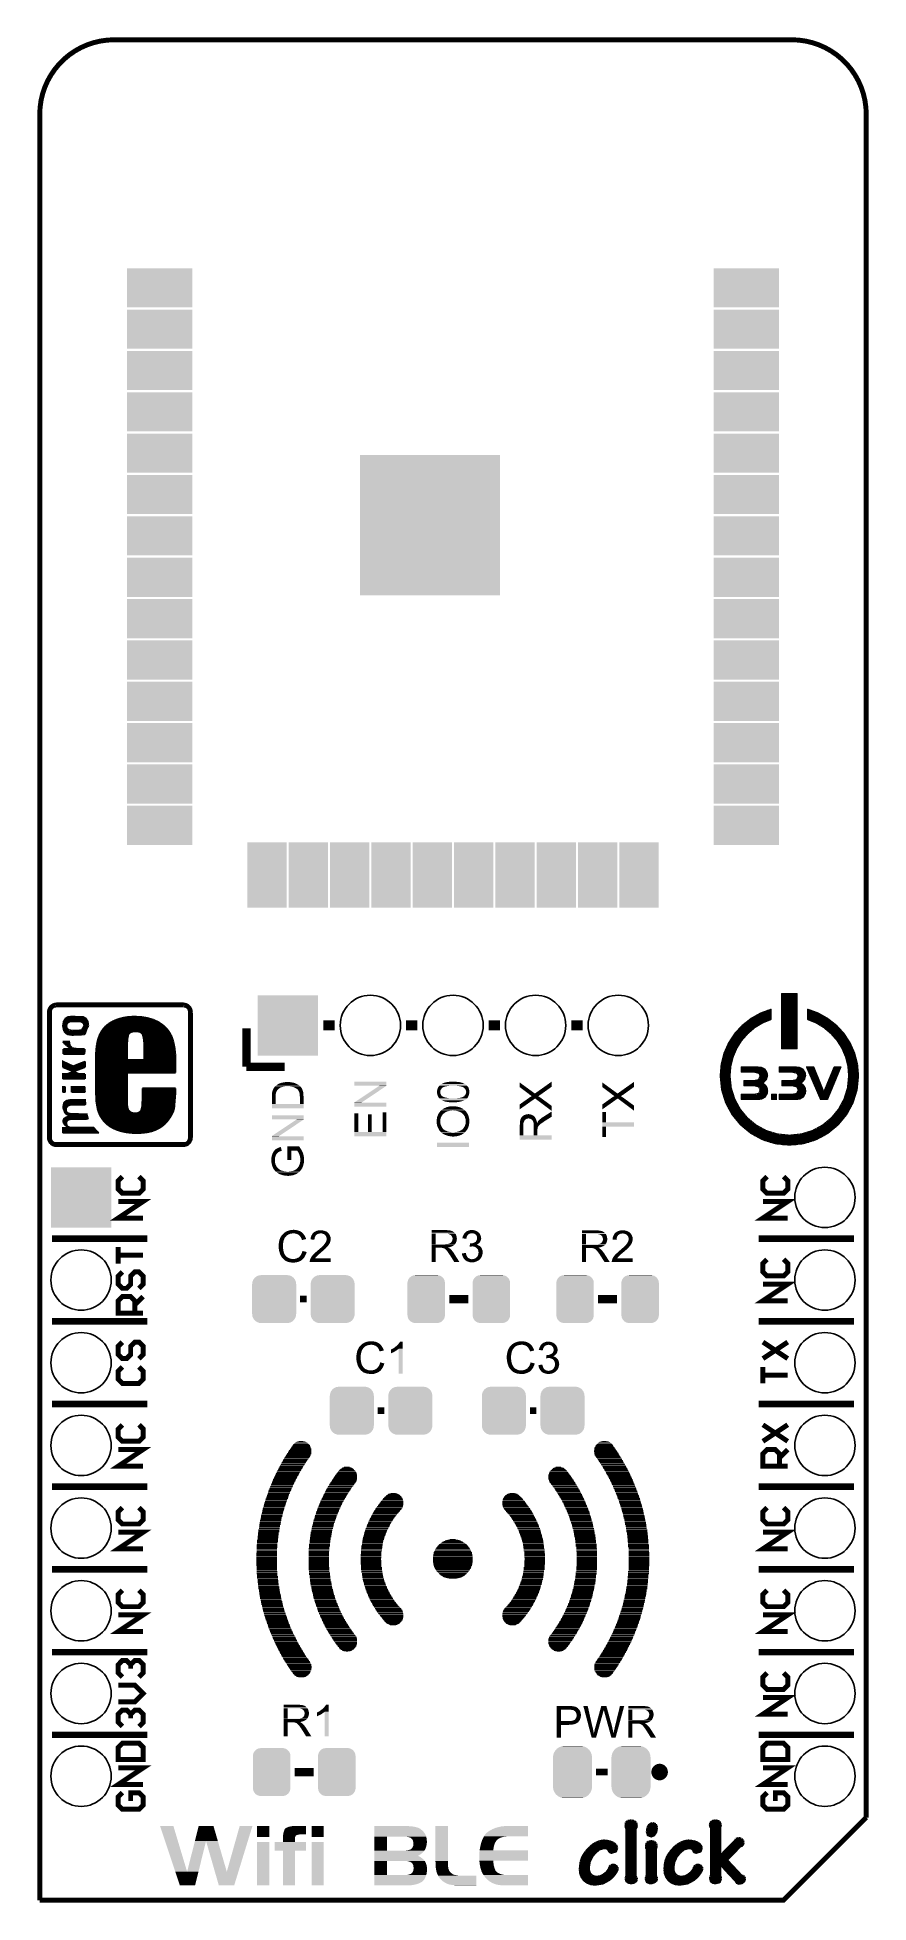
# Model space of a CAD drawing. Extents: x -1.3 to 24.2, y -3.9 to 53.4.
import ezdxf

# ---------------------------------------------------------------- set-up
doc = ezdxf.new("R2010")
doc.units = 0
doc.layers.get('0').update_dxf_attribs({"linetype": 'CONTINUOUS'})
for name, color, linetype in [('WIFI_BLE_CLICK_V102_GKO', 5, 'CONTINUOUS'), ('WIFI_BLE_CLICK_V102_GTO', 14, 'CONTINUOUS'), ('WIFI_BLE_CLICK_V102_GTS', 12, 'CONTINUOUS')]:
    doc.layers.add(name, color=color, linetype=linetype)

# ---------------------------------------------------------------- blocks, each defined once
blk = doc.blocks.new('CUSTOM_53')
for points in [[(-0.587972, 0.533366), (-0.577562, 0.575076), (0.590586, 0.533366), (0.574852, 0.575076)], [(-0.577562, 0.575076), (-0.55793, 0.61233), (0.574852, 0.575076), (0.560798, 0.61233)], [(-0.55793, 0.61233), (-0.538216, 0.649738), (0.560798, 0.61233), (0.53514, 0.649738)], [(-0.538216, 0.649738), (-0.50967, 0.681926), (0.53514, 0.649738), (0.51306, 0.681926)], [(-0.50967, 0.681926), (-0.482218, 0.71288), (0.51306, 0.681926), (0.47841, 0.71288)], [(-0.482218, 0.71288), (-0.44566, 0.738152), (0.47841, 0.71288), (0.45012, 0.738152)], [(-0.44566, 0.738152), (-0.412794, 0.76087), (0.45012, 0.738152), (0.407388, 0.76087)], [(-0.412794, 0.76087), (-0.368484, 0.777768), (0.407388, 0.76087), (0.3756, 0.777768)], [(-0.368484, 0.777768), (-0.333938, 0.790942), (0.3756, 0.777768), (0.32361, 0.790942)], [(-0.333938, 0.790942), (-0.273256, 0.798498), (0.32361, 0.790942), (0.29379, 0.798498)], [(-0.273256, 0.798498), (-0.25019, 0.80137), (0.29379, 0.798498), (0.25019, 0.80137)], [(-0.60198, -0.44958), (-0.60198, 0.44958), (0.60198, -0.44958), (0.60198, 0.44958)], [(-0.60071, 0.44958), (-0.597996, 0.49319), (0.60071, 0.44958), (0.595442, 0.49319)], [(-0.597996, 0.49319), (-0.587972, 0.533366), (0.595442, 0.49319), (0.590586, 0.533366)], [(-0.59544, -0.49319), (-0.60071, -0.44958), (0.597996, -0.49319), (0.60071, -0.44958)], [(-0.590586, -0.533366), (-0.59544, -0.49319), (0.58797, -0.533366), (0.597996, -0.49319)], [(-0.57485, -0.575076), (-0.590586, -0.533366), (0.577562, -0.575076), (0.58797, -0.533366)], [(-0.560798, -0.61233), (-0.57485, -0.575076), (0.557928, -0.61233), (0.577562, -0.575076)], [(-0.535138, -0.649738), (-0.560798, -0.61233), (0.538216, -0.649738), (0.557928, -0.61233)], [(-0.51306, -0.681926), (-0.535138, -0.649738), (0.509668, -0.681926), (0.538216, -0.649738)], [(-0.478408, -0.71288), (-0.51306, -0.681926), (0.482218, -0.71288), (0.509668, -0.681926)], [(-0.45012, -0.738152), (-0.478408, -0.71288), (0.445658, -0.738152), (0.482218, -0.71288)], [(-0.407386, -0.76087), (-0.45012, -0.738152), (0.412794, -0.76087), (0.445658, -0.738152)], [(-0.3756, -0.777768), (-0.407386, -0.76087), (0.368482, -0.777768), (0.412794, -0.76087)], [(-0.323608, -0.790942), (-0.3756, -0.777768), (0.333938, -0.790942), (0.368482, -0.777768)], [(-0.29379, -0.798498), (-0.323608, -0.790942), (0.273254, -0.798498), (0.333938, -0.790942)], [(-0.25019, -0.80137), (-0.29379, -0.798498), (0.25019, -0.80137), (0.273254, -0.798498)]]:
    blk.add_solid(points)
blk = doc.blocks.new('SQUARE_54')
blk.add_solid([(2.15138, 2.15138), (2.15138, -2.15138), (-2.15138, 2.15138), (-2.15138, -2.15138)])
blk = doc.blocks.new('RECTANGLE_55')
blk.add_solid([(1.00203, 0.60198), (1.00203, -0.60198), (-1.00203, 0.60198), (-1.00203, -0.60198)])
blk = doc.blocks.new('RECTANGLE_56')
blk.add_solid([(0.60198, 1.00203), (0.60198, -1.00203), (-0.60198, 1.00203), (-0.60198, -1.00203)])
blk = doc.blocks.new('CUSTOM_57')
for points in [[(-0.563878, 0.562234), (-0.555872, 0.591092), (0.566472, 0.562234), (0.55312, 0.591092)], [(-0.555872, 0.591092), (-0.53404, 0.625952), (0.55312, 0.591092), (0.536988, 0.625952)], [(-0.53404, 0.625952), (-0.518606, 0.650592), (0.536988, 0.625952), (0.515276, 0.650592)], [(-0.518606, 0.650592), (-0.486794, 0.678626), (0.515276, 0.650592), (0.490572, 0.678626)], [(-0.486794, 0.678626), (-0.465932, 0.697008), (0.490572, 0.678626), (0.461224, 0.697008)], [(-0.465932, 0.697008), (-0.425122, 0.715892), (0.461224, 0.697008), (0.431072, 0.715892)], [(-0.425122, 0.715892), (-0.402214, 0.726492), (0.431072, 0.715892), (0.392864, 0.726492)], [(-0.402214, 0.726492), (-0.346074, 0.73466), (0.392864, 0.726492), (0.36342, 0.73466)], [(-0.346074, 0.73466), (-0.33274, 0.7366), (0.36342, 0.73466), (0.33274, 0.7366)], [(-0.57658, 0.49276), (-0.57464, 0.52344), (0.57658, 0.49276), (0.572118, 0.52344)], [(-0.57658, -0.49276), (-0.57658, 0.49276), (0.57658, -0.49276), (0.57658, 0.49276)], [(-0.57464, 0.52344), (-0.563878, 0.562234), (0.572118, 0.52344), (0.566472, 0.562234)], [(-0.572116, -0.52344), (-0.57658, -0.49276), (0.57464, -0.52344), (0.57658, -0.49276)], [(-0.566472, -0.562234), (-0.572116, -0.52344), (0.563876, -0.562234), (0.57464, -0.52344)], [(-0.553118, -0.591092), (-0.566472, -0.562234), (0.555872, -0.591092), (0.563876, -0.562234)], [(-0.536988, -0.625952), (-0.553118, -0.591092), (0.534038, -0.625952), (0.555872, -0.591092)], [(-0.515274, -0.650592), (-0.536988, -0.625952), (0.518606, -0.650592), (0.534038, -0.625952)], [(-0.490572, -0.678626), (-0.515274, -0.650592), (0.486792, -0.678626), (0.518606, -0.650592)], [(-0.461222, -0.697008), (-0.490572, -0.678626), (0.465932, -0.697008), (0.486792, -0.678626)], [(-0.431072, -0.715892), (-0.461222, -0.697008), (0.42512, -0.715892), (0.465932, -0.697008)], [(-0.392862, -0.726492), (-0.431072, -0.715892), (0.402214, -0.726492), (0.42512, -0.715892)], [(-0.36342, -0.73466), (-0.392862, -0.726492), (0.346072, -0.73466), (0.402214, -0.726492)], [(-0.33274, -0.7366), (-0.36342, -0.73466), (0.33274, -0.7366), (0.346072, -0.73466)]]:
    blk.add_solid(points)
blk = doc.blocks.new('CUSTOM_58')
for points in [[(-0.663508, 0.536078), (-0.645062, 0.58814), (0.665526, 0.536078), (0.642988, 0.58814)], [(-0.645062, 0.58814), (-0.633606, 0.604434), (0.642988, 0.58814), (0.635932, 0.604434)], [(-0.633606, 0.604434), (-0.602216, 0.649072), (0.635932, 0.604434), (0.599766, 0.649072)], [(-0.602216, 0.649072), (-0.586032, 0.66231), (0.599766, 0.649072), (0.58904, 0.66231)], [(-0.586032, 0.66231), (-0.544558, 0.696232), (0.58904, 0.66231), (0.541268, 0.696232)], [(-0.544558, 0.696232), (-0.523568, 0.705436), (0.541268, 0.696232), (0.528306, 0.705436)], [(-0.523568, 0.705436), (-0.47634, 0.726144), (0.528306, 0.705436), (0.470706, 0.726144)], [(-0.47634, 0.726144), (-0.444658, 0.730636), (0.470706, 0.726144), (0.45821, 0.730636)], [(-0.444658, 0.730636), (-0.40259, 0.7366), (0.45821, 0.730636), (0.40259, 0.7366)], [(-0.67691, -0.46228), (-0.67691, 0.46228), (0.67691, -0.46228), (0.67691, 0.46228)], [(-0.67564, 0.46228), (-0.669936, 0.517928), (0.67564, 0.46228), (0.668014, 0.517928)], [(-0.669936, 0.517928), (-0.663508, 0.536078), (0.668014, 0.517928), (0.665526, 0.536078)], [(-0.668012, -0.517928), (-0.67564, -0.46228), (0.669936, -0.517928), (0.67564, -0.46228)], [(-0.665526, -0.536078), (-0.668012, -0.517928), (0.663506, -0.536078), (0.669936, -0.517928)], [(-0.642986, -0.58814), (-0.665526, -0.536078), (0.645062, -0.58814), (0.663506, -0.536078)], [(-0.635932, -0.604434), (-0.642986, -0.58814), (0.633604, -0.604434), (0.645062, -0.58814)], [(-0.599764, -0.649072), (-0.635932, -0.604434), (0.602216, -0.649072), (0.633604, -0.604434)], [(-0.58904, -0.66231), (-0.599764, -0.649072), (0.58603, -0.66231), (0.602216, -0.649072)], [(-0.541266, -0.696232), (-0.58904, -0.66231), (0.544558, -0.696232), (0.58603, -0.66231)], [(-0.528306, -0.705436), (-0.541266, -0.696232), (0.523566, -0.705436), (0.544558, -0.696232)], [(-0.470704, -0.726144), (-0.528306, -0.705436), (0.47634, -0.726144), (0.523566, -0.705436)], [(-0.45821, -0.730636), (-0.470704, -0.726144), (0.444656, -0.730636), (0.47634, -0.726144)], [(-0.40259, -0.7366), (-0.45821, -0.730636), (0.40259, -0.7366), (0.444656, -0.730636)]]:
    blk.add_solid(points)
blk = doc.blocks.new('ROUND_38')
blk.add_circle((0, 0), 0.927)
blk = doc.blocks.new('SQUARE_39')
blk.add_solid([(0.9271, 0.9271), (0.9271, -0.9271), (-0.9271, 0.9271), (-0.9271, -0.9271)])

msp = doc.modelspace()

# ---------------------------------------------------------------- linework, layer by layer
at = {"layer": 'WIFI_BLE_CLICK_V102_GKO', "const_width": 0.1524}
for points in [[(1.016, 53.34, 0.4142136), (-1.27, 51.054)], [(24.13, 51.054, 0.4142136), (21.844, 53.34)]]:
    msp.add_lwpolyline(points, format="xyb", dxfattribs=at)
for points in [[(1.016, 53.34), (21.844, 53.34)], [(-1.27, -3.81), (-1.27, 51.054)], [(24.13, -1.27), (24.13, 51.054)], [(-1.27, -3.81), (21.59, -3.81), (24.13, -1.27)]]:
    msp.add_lwpolyline(points, dxfattribs=at)
at = {"layer": 'WIFI_BLE_CLICK_V102_GTO'}
for points, const_width in [([(-1.02362, 19.6215), (-1.02362, 23.4696), (-1.01854, 23.52294), (-1.0033, 23.57374), (-0.9779, 23.61946), (-0.94488, 23.6601), (-0.90424, 23.69312), (-0.85852, 23.71852), (-0.80772, 23.73376), (-0.75184, 23.74138)], 0.0508), ([(-1.02362, 23.48738), (-0.92202, 23.48738)], 0.0508), ([(-1.016, 23.53818), (-0.9144, 23.53818)], 0.0508), ([(-0.99568, 23.58898), (-0.88646, 23.58898)], 0.0508), ([(-0.96266, 23.63978), (-0.78994, 23.63978)], 0.0508), ([(-0.92202, 23.48738), (-0.91186, 23.54834)], 0.0508), ([(-0.92202, 19.60118), (-0.91186, 19.54276), (-0.87884, 19.4945), (-0.83058, 19.46148), (-0.77216, 19.45132), (3.15722, 19.45132), (3.21818, 19.46148), (3.26644, 19.4945), (3.29692, 19.54276), (3.30962, 19.60118), (3.30962, 23.48738)], 0.0508), ([(-0.92202, 19.60118), (-0.92202, 23.48738)], 0.0508), ([(-0.91186, 23.54834), (-0.87884, 23.59406)], 0.0508), ([(-0.90932, 23.69058), (3.29692, 23.69058)], 0.0508), ([(-0.87884, 23.59406), (-0.83058, 23.62708)], 0.0508), ([(-0.83058, 23.62708), (-0.77216, 23.63978)], 0.0508), ([(-0.77216, 23.63978), (3.15722, 23.63978)], 0.0508), ([(-0.76454, 23.74138), (3.1496, 23.74138)], 0.0508), ([(-0.75184, 23.74138), (3.13944, 23.74138), (3.19278, 23.73376), (3.24358, 23.71852), (3.2893, 23.69312), (3.32994, 23.6601), (3.36296, 23.61946), (3.38836, 23.57374), (3.4036, 23.52294), (3.41122, 23.4696)], 0.0508), ([(3.15722, 23.63978), (3.21818, 23.62708)], 0.0508), ([(3.17754, 23.63978), (3.35026, 23.63978)], 0.0508), ([(3.21818, 23.62708), (3.26644, 23.59406)], 0.0508), ([(3.26644, 23.59406), (3.29692, 23.54834)], 0.0508), ([(3.27152, 23.58898), (3.38328, 23.58898)], 0.0508), ([(3.29692, 23.54834), (3.30962, 23.48738)], 0.0508), ([(3.302, 23.53818), (3.40106, 23.53818)], 0.0508), ([(3.30962, 23.48738), (3.40868, 23.48738)], 0.0508), ([(3.41122, 19.6215), (3.41122, 23.4696)], 0.0508), ([(20.58416, 23.28164), (20.88388, 23.44928), (21.21408, 23.56866)], 0.0254), ([(21.0185, 23.50516), (21.21408, 23.50516)], 0.0254), ([(21.08962, 23.53056), (21.21408, 23.53056)], 0.0254), ([(21.1709, 23.55596), (21.21408, 23.55596)], 0.0254), ([(21.21408, 23.241), (21.21408, 23.56866)], 0.0254), ([(21.52396, 24.04618), (22.01164, 24.04618)], 0.0254), ([(21.52396, 22.34184), (21.52396, 24.04618)], 0.0254), ([(21.52396, 24.03602), (22.01164, 24.03602)], 0.0254), ([(21.52396, 24.01062), (22.01164, 24.01062)], 0.0254), ([(21.52396, 23.98522), (22.01164, 23.98522)], 0.0254), ([(21.52396, 23.95982), (22.01164, 23.95982)], 0.0254), ([(21.52396, 23.93442), (22.01164, 23.93442)], 0.0254), ([(21.52396, 23.90902), (22.01164, 23.90902)], 0.0254), ([(21.52396, 23.88362), (22.01164, 23.88362)], 0.0254), ([(21.52396, 23.85822), (22.01164, 23.85822)], 0.0254), ([(21.52396, 23.83282), (22.01164, 23.83282)], 0.0254), ([(21.52396, 23.80742), (22.01164, 23.80742)], 0.0254), ([(21.52396, 23.78202), (22.01164, 23.78202)], 0.0254), ([(21.52396, 23.75662), (22.01164, 23.75662)], 0.0254), ([(21.52396, 23.73122), (22.01164, 23.73122)], 0.0254), ([(21.52396, 23.70582), (22.01164, 23.70582)], 0.0254), ([(21.52396, 23.68042), (22.01164, 23.68042)], 0.0254), ([(21.52396, 23.65502), (22.01164, 23.65502)], 0.0254), ([(21.52396, 23.62962), (22.01164, 23.62962)], 0.0254), ([(21.52396, 23.60422), (22.01164, 23.60422)], 0.0254), ([(21.52396, 23.57882), (22.01164, 23.57882)], 0.0254), ([(21.52396, 23.55342), (22.01164, 23.55342)], 0.0254), ([(21.52396, 23.52802), (22.01164, 23.52802)], 0.0254), ([(21.52396, 23.50262), (22.01164, 23.50262)], 0.0254), ([(22.01164, 22.34184), (22.01164, 24.04618)], 0.0254), ([(22.32152, 23.56866), (22.64918, 23.45182), (22.95144, 23.28164)], 0.0254), ([(22.32152, 23.241), (22.32152, 23.56866)], 0.0254), ([(22.32152, 23.55596), (22.3647, 23.55596)], 0.0254), ([(22.32152, 23.53056), (22.44598, 23.53056)], 0.0254), ([(22.32152, 23.50516), (22.5171, 23.50516)], 0.0254), ([(-1.02362, 23.43658), (-0.92202, 23.43658)], 0.0508), ([(-1.02362, 23.38578), (-0.92202, 23.38578)], 0.0508), ([(-1.02362, 23.33498), (-0.92202, 23.33498)], 0.0508), ([(-1.02362, 23.28418), (-0.92202, 23.28418)], 0.0508), ([(-1.02362, 23.23338), (-0.92202, 23.23338)], 0.0508), ([(-1.02362, 23.18258), (-0.92202, 23.18258)], 0.0508), ([(-1.02362, 23.13178), (-0.92202, 23.13178)], 0.0508), ([(-1.02362, 23.08098), (-0.92202, 23.08098)], 0.0508), ([(-1.02362, 23.03018), (-0.92202, 23.03018)], 0.0508), ([(-1.02362, 22.97938), (-0.92202, 22.97938)], 0.0508), ([(-1.02362, 22.92858), (-0.92202, 22.92858)], 0.0508), ([(-0.56134, 23.04288), (-0.53848, 23.18512), (-0.48006, 23.2791), (-0.40894, 23.32228), (-0.29718, 23.33498), (0.0635, 23.32482), (0.14986, 23.27656), (0.20574, 23.18512), (0.22606, 23.05304)], 0.0508), ([(-0.56134, 23.04288), (-0.52578, 22.88032)], 0.0508), ([(-0.5588, 23.07336), (-0.44704, 23.07336)], 0.0508), ([(-0.5588, 23.02256), (-0.44958, 23.02256)], 0.0508), ([(-0.55626, 22.97176), (-0.4318, 22.97176)], 0.0508), ([(-0.55372, 23.12416), (-0.42672, 23.12416)], 0.0508), ([(-0.54356, 23.17496), (-0.36068, 23.17496)], 0.0508), ([(-0.54356, 22.92096), (-0.3683, 22.92096)], 0.0508), ([(-0.5207, 23.22576), (0.18796, 23.22576)], 0.0508), ([(-0.48514, 23.27656), (0.14986, 23.27656)], 0.0508), ([(-0.44958, 23.04288), (-0.43434, 23.11146), (-0.39624, 23.15718), (-0.34544, 23.1775), (-0.2667, 23.18512), (-0.01778, 23.18004), (0.04064, 23.15718), (0.08128, 23.11146), (0.09398, 23.04796)], 0.0508), ([(-0.44958, 23.04288), (-0.42672, 22.9616)], 0.0508), ([(-0.42672, 22.9616), (-0.36322, 22.91842)], 0.0508), ([(-0.3937, 23.32736), (0.0381, 23.32736)], 0.0508), ([(-0.36322, 22.91842), (-0.254, 22.90572)], 0.0508), ([(-0.254, 22.90572), (-0.00508, 22.91334)], 0.0508), ([(-0.00508, 22.91334), (0.02286, 22.92096)], 0.0508), ([(0.00254, 23.17496), (0.21082, 23.17496)], 0.0508), ([(0.02286, 22.92096), (0.06096, 22.9997)], 0.0508), ([(0.02286, 22.92096), (0.16256, 22.92096)], 0.0508), ([(0.04572, 22.97176), (0.18288, 22.97176)], 0.0508), ([(0.06096, 22.9997), (0.09398, 23.04542)], 0.0508), ([(0.07366, 23.12416), (0.22098, 23.12416)], 0.0508), ([(0.0762, 23.02256), (0.20828, 23.02256)], 0.0508), ([(0.09398, 23.07336), (0.22606, 23.07336)], 0.0508), ([(0.09398, 23.04542), (0.09398, 23.04796)], 0.0508), ([(0.12192, 22.7965), (0.17526, 22.95652)], 0.0508), ([(0.17526, 22.95652), (0.22606, 23.0505)], 0.0508), ([(0.22606, 23.0505), (0.22606, 23.05304)], 0.0508), ([(0.57658, 22.79396), (0.6477, 22.91842)], 0.0508), ([(0.6477, 22.91842), (0.73914, 23.0251)], 0.0508), ([(0.65024, 22.92096), (2.66954, 22.92096)], 0.0508), ([(0.69088, 22.97176), (2.62382, 22.97176)], 0.0508), ([(0.7366, 23.02256), (2.57556, 23.02256)], 0.0508), ([(0.73914, 23.0251), (0.8509, 23.11908)], 0.0508), ([(0.79248, 23.07336), (2.5146, 23.07336)], 0.0508), ([(0.8509, 23.11908), (0.98298, 23.19528)], 0.0508), ([(0.86106, 23.12416), (2.44602, 23.12416)], 0.0508), ([(0.94234, 23.17496), (2.3622, 23.17496)], 0.0508), ([(0.98298, 23.19528), (1.1303, 23.25624)], 0.0508), ([(1.04902, 23.22576), (2.25806, 23.22576)], 0.0508), ([(1.1303, 23.25624), (1.28778, 23.29942)], 0.0508), ([(1.1938, 23.27656), (2.11074, 23.27656)], 0.0508), ([(1.28778, 23.29942), (1.45542, 23.32736)], 0.0508), ([(1.45542, 23.32736), (1.63576, 23.33498)], 0.0508), ([(1.46558, 23.32736), (1.82118, 23.32736)], 0.0508), ([(1.63576, 23.33498), (1.84912, 23.32482)], 0.0508), ([(1.84912, 23.32482), (2.0447, 23.2918)], 0.0508), ([(2.0447, 23.2918), (2.21996, 23.241)], 0.0508), ([(2.21996, 23.241), (2.37744, 23.16734)], 0.0508), ([(2.37744, 23.16734), (2.51206, 23.0759)], 0.0508), ([(2.51206, 23.0759), (2.62636, 22.97176)], 0.0508), ([(2.62636, 22.97176), (2.7178, 22.85238)], 0.0508), ([(3.30962, 23.43658), (3.41122, 23.43658)], 0.0508), ([(3.30962, 23.38578), (3.41122, 23.38578)], 0.0508), ([(3.30962, 23.33498), (3.41122, 23.33498)], 0.0508), ([(3.30962, 23.28418), (3.41122, 23.28418)], 0.0508), ([(3.30962, 23.23338), (3.41122, 23.23338)], 0.0508), ([(3.30962, 23.18258), (3.41122, 23.18258)], 0.0508), ([(3.30962, 23.13178), (3.41122, 23.13178)], 0.0508), ([(3.30962, 23.08098), (3.41122, 23.08098)], 0.0508), ([(3.30962, 23.03018), (3.41122, 23.03018)], 0.0508), ([(3.30962, 22.97938), (3.41122, 22.97938)], 0.0508), ([(3.30962, 22.92858), (3.41122, 22.92858)], 0.0508), ([(5.08, 21.7932), (5.08, 22.9743)], 0.254), ([(7.4422, 23.0632), (7.7978, 23.0632)], 0.3048), ([(9.9822, 23.0632), (10.3378, 23.0632)], 0.3048), ([(12.5222, 23.0632), (12.8778, 23.0632)], 0.3048), ([(15.0622, 23.0632), (15.4178, 23.0632)], 0.3048), ([(19.75358, 22.21484), (19.89582, 22.53234), (20.08378, 22.81936), (20.31492, 23.07082), (20.58416, 23.28164)], 0.0254), ([(20.17014, 22.92096), (20.62226, 22.92096)], 0.0254), ([(20.193, 22.94636), (20.65528, 22.94636)], 0.0254), ([(20.21586, 22.97176), (20.6883, 22.97176)], 0.0254), ([(20.24126, 22.99716), (20.72386, 22.99716)], 0.0254), ([(20.26666, 23.02256), (20.75942, 23.02256)], 0.0254), ([(20.29206, 23.04796), (20.80006, 23.04796)], 0.0254), ([(20.32, 23.07336), (20.8407, 23.07336)], 0.0254), ([(20.34794, 23.09876), (20.88388, 23.09876)], 0.0254), ([(20.37588, 23.12416), (20.93214, 23.12416)], 0.0254), ([(20.40636, 23.14956), (20.98294, 23.14956)], 0.0254), ([(20.43684, 23.17496), (21.03882, 23.17496)], 0.0254), ([(20.46986, 23.20036), (21.09978, 23.20036)], 0.0254), ([(20.49272, 22.80412), (20.70608, 22.987)], 0.0254), ([(20.50288, 23.22576), (21.16836, 23.22576)], 0.0254), ([(20.53844, 23.25116), (21.21408, 23.25116)], 0.0254), ([(20.57654, 23.27656), (21.21408, 23.27656)], 0.0254), ([(20.61464, 23.30196), (21.21408, 23.30196)], 0.0254), ([(20.65528, 23.32736), (21.21408, 23.32736)], 0.0254), ([(20.69592, 23.35276), (21.21408, 23.35276)], 0.0254), ([(20.70608, 22.987), (20.94992, 23.13432)], 0.0254), ([(20.74164, 23.37816), (21.21408, 23.37816)], 0.0254), ([(20.7899, 23.40356), (21.21408, 23.40356)], 0.0254), ([(20.8407, 23.42896), (21.21408, 23.42896)], 0.0254), ([(20.89404, 23.45436), (21.21408, 23.45436)], 0.0254), ([(20.94992, 23.13432), (21.21408, 23.241)], 0.0254), ([(20.955, 23.47976), (21.21408, 23.47976)], 0.0254), ([(21.52396, 23.47722), (22.01164, 23.47722)], 0.0254), ([(21.52396, 23.45182), (22.01164, 23.45182)], 0.0254), ([(21.52396, 23.42642), (22.01164, 23.42642)], 0.0254), ([(21.52396, 23.40102), (22.01164, 23.40102)], 0.0254), ([(21.52396, 23.37562), (22.01164, 23.37562)], 0.0254), ([(21.52396, 23.35022), (22.01164, 23.35022)], 0.0254), ([(21.52396, 23.32482), (22.01164, 23.32482)], 0.0254), ([(21.52396, 23.29942), (22.01164, 23.29942)], 0.0254), ([(21.52396, 23.27402), (22.01164, 23.27402)], 0.0254), ([(21.52396, 23.24862), (22.01164, 23.24862)], 0.0254), ([(21.52396, 23.22322), (22.01164, 23.22322)], 0.0254), ([(21.52396, 23.19782), (22.01164, 23.19782)], 0.0254), ([(21.52396, 23.17242), (22.01164, 23.17242)], 0.0254), ([(21.52396, 23.14702), (22.01164, 23.14702)], 0.0254), ([(21.52396, 23.12162), (22.01164, 23.12162)], 0.0254), ([(21.52396, 23.09622), (22.01164, 23.09622)], 0.0254), ([(21.52396, 23.07082), (22.01164, 23.07082)], 0.0254), ([(21.52396, 23.04542), (22.01164, 23.04542)], 0.0254), ([(21.52396, 23.02002), (22.01164, 23.02002)], 0.0254), ([(21.52396, 22.99462), (22.01164, 22.99462)], 0.0254), ([(21.52396, 22.96922), (22.01164, 22.96922)], 0.0254), ([(21.52396, 22.94382), (22.01164, 22.94382)], 0.0254), ([(21.52396, 22.91842), (22.01164, 22.91842)], 0.0254), ([(22.32152, 23.47976), (22.5806, 23.47976)], 0.0254), ([(22.32152, 23.45436), (22.63902, 23.45436)], 0.0254), ([(22.32152, 23.42896), (22.6949, 23.42896)], 0.0254), ([(22.32152, 23.40356), (22.7457, 23.40356)], 0.0254), ([(22.32152, 23.37816), (22.79396, 23.37816)], 0.0254), ([(22.32152, 23.35276), (22.83714, 23.35276)], 0.0254), ([(22.32152, 23.32736), (22.88032, 23.32736)], 0.0254), ([(22.32152, 23.30196), (22.92096, 23.30196)], 0.0254), ([(22.32152, 23.27656), (22.95906, 23.27656)], 0.0254), ([(22.32152, 23.25116), (22.99716, 23.25116)], 0.0254), ([(22.32152, 23.241), (22.58568, 23.13432)], 0.0254), ([(22.36724, 23.22576), (23.03018, 23.22576)], 0.0254), ([(22.43582, 23.20036), (23.06574, 23.20036)], 0.0254), ([(22.49678, 23.17496), (23.09876, 23.17496)], 0.0254), ([(22.55266, 23.14956), (23.12924, 23.14956)], 0.0254), ([(22.58568, 23.13432), (22.82698, 22.987)], 0.0254), ([(22.60346, 23.12416), (23.15972, 23.12416)], 0.0254), ([(22.64918, 23.09876), (23.18766, 23.09876)], 0.0254), ([(22.6949, 23.07336), (23.2156, 23.07336)], 0.0254), ([(22.73554, 23.04796), (23.24354, 23.04796)], 0.0254), ([(22.77364, 23.02256), (23.26894, 23.02256)], 0.0254), ([(22.81174, 22.99716), (23.29434, 22.99716)], 0.0254), ([(22.82698, 22.987), (23.04288, 22.80412)], 0.0254), ([(22.8473, 22.97176), (23.3172, 22.97176)], 0.0254), ([(22.88032, 22.94636), (23.3426, 22.94636)], 0.0254), ([(22.91334, 22.92096), (23.36546, 22.92096)], 0.0254), ([(22.95144, 23.28164), (23.22068, 23.07082), (23.45182, 22.81936), (23.63978, 22.53234), (23.77948, 22.21484)], 0.0254), ([(-1.02362, 22.87778), (-0.92202, 22.87778)], 0.0508), ([(-1.02362, 22.82698), (-0.92202, 22.82698)], 0.0508), ([(-1.02362, 22.77618), (-0.92202, 22.77618)], 0.0508), ([(-1.02362, 22.72538), (-0.92202, 22.72538)], 0.0508), ([(-1.02362, 22.67458), (-0.92202, 22.67458)], 0.0508), ([(-1.02362, 22.62378), (-0.92202, 22.62378)], 0.0508), ([(-1.02362, 22.57298), (-0.92202, 22.57298)], 0.0508), ([(-1.02362, 22.52218), (-0.92202, 22.52218)], 0.0508), ([(-1.02362, 22.47138), (-0.92202, 22.47138)], 0.0508), ([(-1.02362, 22.42058), (-0.92202, 22.42058)], 0.0508), ([(-1.02362, 22.36978), (-0.92202, 22.36978)], 0.0508), ([(-0.56134, 22.56536), (-0.508, 22.49932)], 0.0508), ([(-0.56134, 22.56536), (-0.36322, 22.56536), (-0.3429, 22.44598), (-0.27432, 22.36724), (-0.09144, 22.3393)], 0.0508), ([(-0.54864, 22.3393), (-0.54864, 22.18436)], 0.0508), ([(-0.54864, 22.3393), (-0.2667, 22.3393)], 0.0508), ([(-0.52578, 22.88032), (-0.43688, 22.79142)], 0.0508), ([(-0.5207, 22.87016), (0.14224, 22.87016)], 0.0508), ([(-0.5207, 22.51456), (-0.35814, 22.51456)], 0.0508), ([(-0.508, 22.49932), (-0.4445, 22.4409)], 0.0508), ([(-0.48006, 22.81936), (0.127, 22.81936)], 0.0508), ([(-0.4699, 22.46376), (-0.35052, 22.46376)], 0.0508), ([(-0.4445, 22.4409), (-0.36322, 22.38756)], 0.0508), ([(-0.43688, 22.79142), (-0.2794, 22.76602)], 0.0508), ([(-0.40386, 22.41296), (-0.32512, 22.41296)], 0.0508), ([(-0.36322, 22.38756), (-0.2667, 22.3393)], 0.0508), ([(-0.3302, 22.76856), (-0.14478, 22.76856)], 0.0508), ([(-0.31496, 22.36216), (-0.25654, 22.36216)], 0.0508), ([(-0.2794, 22.76602), (0.08382, 22.78126)], 0.0508), ([(-0.09144, 22.3393), (0.11176, 22.3393)], 0.0508), ([(0.08382, 22.78126), (0.12192, 22.7965)], 0.0508), ([(0.10922, 22.18436), (0.11176, 22.3393)], 0.0508), ([(0.45974, 22.29358), (0.4826, 22.48408)], 0.0508), ([(0.46482, 22.36216), (1.41224, 22.36216)], 0.0508), ([(0.47244, 22.41296), (1.41224, 22.41296)], 0.0508), ([(0.48006, 22.46376), (1.41478, 22.46376)], 0.0508), ([(0.4826, 22.48408), (0.5207, 22.65172)], 0.0508), ([(0.48768, 22.51456), (1.41478, 22.51456)], 0.0508), ([(0.49784, 22.56536), (1.41732, 22.56536)], 0.0508), ([(0.51054, 22.61616), (1.4224, 22.61616)], 0.0508), ([(0.5207, 22.65172), (0.57658, 22.79396)], 0.0508), ([(0.52578, 22.66696), (1.42748, 22.66696)], 0.0508), ([(0.54356, 22.71776), (1.4351, 22.71776)], 0.0508), ([(0.56388, 22.76856), (1.4478, 22.76856)], 0.0508), ([(0.58928, 22.81936), (1.47574, 22.81936)], 0.0508), ([(0.61722, 22.87016), (1.57988, 22.87016)], 0.0508), ([(1.41224, 22.00656), (1.41224, 22.33168), (1.42494, 22.63648), (1.45796, 22.79396), (1.48844, 22.83206), (1.53924, 22.85746), (1.60528, 22.87524), (1.69164, 22.88032), (1.76022, 22.8727), (1.81864, 22.85492), (1.86182, 22.82444), (1.89484, 22.77872), (1.9304, 22.61616), (1.9431, 22.33168)], 0.0508), ([(1.778, 22.87016), (2.7051, 22.87016)], 0.0508), ([(1.8669, 22.81936), (2.73812, 22.81936)], 0.0508), ([(1.89738, 22.76856), (2.76606, 22.76856)], 0.0508), ([(1.91516, 22.71776), (2.78892, 22.71776)], 0.0508), ([(1.92532, 22.66696), (2.8067, 22.66696)], 0.0508), ([(1.9304, 22.61616), (2.82448, 22.61616)], 0.0508), ([(1.93548, 22.56536), (2.83972, 22.56536)], 0.0508), ([(1.93802, 22.51456), (2.85242, 22.51456)], 0.0508), ([(1.94056, 22.46376), (2.86258, 22.46376)], 0.0508), ([(1.9431, 22.41296), (2.8702, 22.41296)], 0.0508), ([(1.9431, 22.36216), (2.87782, 22.36216)], 0.0508), ([(1.9431, 22.00656), (1.9431, 22.33168)], 0.0508), ([(2.7178, 22.85238), (2.78638, 22.72284)], 0.0508), ([(2.78638, 22.72284), (2.83718, 22.5679)], 0.0508), ([(2.83718, 22.5679), (2.87528, 22.38756)], 0.0508), ([(2.87528, 22.38756), (2.89814, 22.17928)], 0.0508), ([(3.30962, 22.87778), (3.41122, 22.87778)], 0.0508), ([(3.30962, 22.82698), (3.41122, 22.82698)], 0.0508), ([(3.30962, 22.77618), (3.41122, 22.77618)], 0.0508), ([(3.30962, 22.72538), (3.41122, 22.72538)], 0.0508), ([(3.30962, 22.67458), (3.41122, 22.67458)], 0.0508), ([(3.30962, 22.62378), (3.41122, 22.62378)], 0.0508), ([(3.30962, 22.57298), (3.41122, 22.57298)], 0.0508), ([(3.30962, 22.52218), (3.41122, 22.52218)], 0.0508), ([(3.30962, 22.47138), (3.41122, 22.47138)], 0.0508), ([(3.30962, 22.42058), (3.41122, 22.42058)], 0.0508), ([(3.30962, 22.36978), (3.41122, 22.36978)], 0.0508), ([(19.80184, 22.33676), (20.14982, 22.33676)], 0.0254), ([(19.812, 22.36216), (20.16252, 22.36216)], 0.0254), ([(19.8247, 22.38756), (20.17522, 22.38756)], 0.0254), ([(19.83486, 22.41296), (20.19046, 22.41296)], 0.0254), ([(19.84756, 22.43836), (20.2057, 22.43836)], 0.0254), ([(19.86026, 22.46376), (20.22094, 22.46376)], 0.0254), ([(19.87296, 22.48916), (20.23618, 22.48916)], 0.0254), ([(19.88566, 22.51456), (20.25396, 22.51456)], 0.0254), ([(19.9009, 22.53996), (20.2692, 22.53996)], 0.0254), ([(19.9136, 22.56536), (20.28698, 22.56536)], 0.0254), ([(19.92884, 22.59076), (20.3073, 22.59076)], 0.0254), ([(19.94408, 22.61616), (20.32508, 22.61616)], 0.0254), ([(19.95932, 22.64156), (20.3454, 22.64156)], 0.0254), ([(19.9771, 22.66696), (20.36572, 22.66696)], 0.0254), ([(19.99234, 22.69236), (20.38858, 22.69236)], 0.0254), ([(20.01012, 22.71776), (20.4089, 22.71776)], 0.0254), ([(20.0279, 22.74316), (20.43176, 22.74316)], 0.0254), ([(20.04568, 22.76856), (20.45716, 22.76856)], 0.0254), ([(20.04568, 22.09038), (20.15744, 22.35454)], 0.0254), ([(20.066, 22.79396), (20.48256, 22.79396)], 0.0254), ([(20.08632, 22.81936), (20.50796, 22.81936)], 0.0254), ([(20.10664, 22.84476), (20.53336, 22.84476)], 0.0254), ([(20.12696, 22.87016), (20.56384, 22.87016)], 0.0254), ([(20.14728, 22.89556), (20.59178, 22.89556)], 0.0254), ([(20.15744, 22.35454), (20.3073, 22.5933)], 0.0254), ([(20.3073, 22.5933), (20.49272, 22.80412)], 0.0254), ([(21.52396, 22.89302), (22.01164, 22.89302)], 0.0254), ([(21.52396, 22.86762), (22.01164, 22.86762)], 0.0254), ([(21.52396, 22.84222), (22.01164, 22.84222)], 0.0254), ([(21.52396, 22.81682), (22.01164, 22.81682)], 0.0254), ([(21.52396, 22.79142), (22.01164, 22.79142)], 0.0254), ([(21.52396, 22.76602), (22.01164, 22.76602)], 0.0254), ([(21.52396, 22.74062), (22.01164, 22.74062)], 0.0254), ([(21.52396, 22.71522), (22.01164, 22.71522)], 0.0254), ([(21.52396, 22.68982), (22.01164, 22.68982)], 0.0254), ([(21.52396, 22.66442), (22.01164, 22.66442)], 0.0254), ([(21.52396, 22.63902), (22.01164, 22.63902)], 0.0254), ([(21.52396, 22.61362), (22.01164, 22.61362)], 0.0254), ([(21.52396, 22.58822), (22.01164, 22.58822)], 0.0254), ([(21.52396, 22.56282), (22.01164, 22.56282)], 0.0254), ([(21.52396, 22.53742), (22.01164, 22.53742)], 0.0254), ([(21.52396, 22.51202), (22.01164, 22.51202)], 0.0254), ([(21.52396, 22.48662), (22.01164, 22.48662)], 0.0254), ([(21.52396, 22.46122), (22.01164, 22.46122)], 0.0254), ([(21.52396, 22.43582), (22.01164, 22.43582)], 0.0254), ([(21.52396, 22.41042), (22.01164, 22.41042)], 0.0254), ([(21.52396, 22.38502), (22.01164, 22.38502)], 0.0254), ([(21.52396, 22.35962), (22.01164, 22.35962)], 0.0254), ([(21.52396, 22.34184), (22.01164, 22.34184)], 0.0254), ([(22.94382, 22.89556), (23.38832, 22.89556)], 0.0254), ([(22.97176, 22.87016), (23.40864, 22.87016)], 0.0254), ([(22.9997, 22.84476), (23.42896, 22.84476)], 0.0254), ([(23.02764, 22.81936), (23.44928, 22.81936)], 0.0254), ([(23.04288, 22.80412), (23.2283, 22.5933)], 0.0254), ([(23.05304, 22.79396), (23.4696, 22.79396)], 0.0254), ([(23.07844, 22.76856), (23.48738, 22.76856)], 0.0254), ([(23.1013, 22.74316), (23.50516, 22.74316)], 0.0254), ([(23.12416, 22.71776), (23.52294, 22.71776)], 0.0254), ([(23.14702, 22.69236), (23.54072, 22.69236)], 0.0254), ([(23.16988, 22.66696), (23.5585, 22.66696)], 0.0254), ([(23.1902, 22.64156), (23.57374, 22.64156)], 0.0254), ([(23.21052, 22.61616), (23.58898, 22.61616)], 0.0254), ([(23.2283, 22.5933), (23.37816, 22.35454)], 0.0254), ([(23.2283, 22.59076), (23.60422, 22.59076)], 0.0254), ([(23.24608, 22.56536), (23.61946, 22.56536)], 0.0254), ([(23.26386, 22.53996), (23.6347, 22.53996)], 0.0254), ([(23.28164, 22.51456), (23.6474, 22.51456)], 0.0254), ([(23.29942, 22.48916), (23.66264, 22.48916)], 0.0254), ([(23.31466, 22.46376), (23.67534, 22.46376)], 0.0254), ([(23.3299, 22.43836), (23.68804, 22.43836)], 0.0254), ([(23.34514, 22.41296), (23.6982, 22.41296)], 0.0254), ([(23.36038, 22.38756), (23.7109, 22.38756)], 0.0254), ([(23.37308, 22.36216), (23.72106, 22.36216)], 0.0254), ([(23.37816, 22.35454), (23.48992, 22.09038)], 0.0254), ([(23.38578, 22.33676), (23.73376, 22.33676)], 0.0254), ([(-1.02362, 22.31898), (-0.92202, 22.31898)], 0.0508), ([(-1.02362, 22.26818), (-0.92202, 22.26818)], 0.0508), ([(-1.02362, 22.21738), (-0.92202, 22.21738)], 0.0508), ([(-1.02362, 22.16658), (-0.92202, 22.16658)], 0.0508), ([(-1.02362, 22.11578), (-0.92202, 22.11578)], 0.0508), ([(-1.02362, 22.06498), (-0.92202, 22.06498)], 0.0508), ([(-1.02362, 22.01418), (-0.92202, 22.01418)], 0.0508), ([(-1.02362, 21.96338), (-0.92202, 21.96338)], 0.0508), ([(-1.02362, 21.91258), (-0.92202, 21.91258)], 0.0508), ([(-1.02362, 21.86178), (-0.92202, 21.86178)], 0.0508), ([(-1.02362, 21.81098), (-0.92202, 21.81098)], 0.0508), ([(-1.02362, 21.76018), (-0.92202, 21.76018)], 0.0508), ([(-0.56134, 21.77542), (-0.56134, 21.9583), (-0.24384, 21.81098), (0.12192, 21.95576)], 0.0508), ([(-0.56134, 21.95576), (-0.55626, 21.95576)], 0.0508), ([(-0.56134, 21.90496), (-0.44704, 21.90496)], 0.0508), ([(-0.56134, 21.85416), (-0.33528, 21.85416)], 0.0508), ([(-0.56134, 21.80336), (0.12192, 21.80336)], 0.0508), ([(-0.56134, 21.77542), (-0.05334, 21.57222)], 0.0508), ([(-0.54864, 22.31136), (0.10922, 22.31136)], 0.0508), ([(-0.54864, 22.26056), (0.10668, 22.26056)], 0.0508), ([(-0.54864, 22.20976), (0.10668, 22.20976)], 0.0508), ([(-0.54864, 22.18436), (0.10922, 22.18436)], 0.0508), ([(-0.50292, 21.75256), (0.05334, 21.75256)], 0.0508), ([(-0.42926, 21.57222), (0.12192, 21.77796)], 0.0508), ([(-0.13716, 21.85416), (0.12192, 21.85416)], 0.0508), ([(-0.00762, 21.90496), (0.12192, 21.90496)], 0.0508), ([(0.12192, 21.77796), (0.12192, 21.95576)], 0.0508), ([(0.45212, 22.08022), (0.45974, 22.29358)], 0.0508), ([(0.45212, 22.15896), (1.41224, 22.15896)], 0.0508), ([(0.45212, 22.10816), (1.41224, 22.10816)], 0.0508), ([(0.45212, 21.07184), (0.45212, 22.08022)], 0.0508), ([(0.45212, 22.05736), (1.41224, 22.05736)], 0.0508), ([(0.45212, 22.00656), (1.41224, 22.00656)], 0.0508), ([(0.45212, 21.95576), (2.90322, 21.95576)], 0.0508), ([(0.45212, 21.90496), (2.90322, 21.90496)], 0.0508), ([(0.45212, 21.85416), (2.90322, 21.85416)], 0.0508), ([(0.45212, 21.80336), (2.90322, 21.80336)], 0.0508), ([(0.45212, 21.75256), (2.90322, 21.75256)], 0.0508), ([(0.45466, 22.20976), (1.41224, 22.20976)], 0.0508), ([(0.4572, 22.26056), (1.41224, 22.26056)], 0.0508), ([(0.45974, 22.31136), (1.41224, 22.31136)], 0.0508), ([(1.41224, 22.00656), (1.9431, 22.00656)], 0.0508), ([(1.9431, 22.31136), (2.88544, 22.31136)], 0.0508), ([(1.9431, 22.26056), (2.89052, 22.26056)], 0.0508), ([(1.9431, 22.20976), (2.8956, 22.20976)], 0.0508), ([(1.9431, 22.15896), (2.89814, 22.15896)], 0.0508), ([(1.9431, 22.10816), (2.90068, 22.10816)], 0.0508), ([(1.9431, 22.05736), (2.90322, 22.05736)], 0.0508), ([(1.9431, 22.00656), (2.90322, 22.00656)], 0.0508), ([(2.89814, 22.17928), (2.90322, 21.94052)], 0.0508), ([(2.90322, 21.60778), (2.90322, 21.94052)], 0.0508), ([(3.30962, 22.31898), (3.41122, 22.31898)], 0.0508), ([(3.30962, 22.26818), (3.41122, 22.26818)], 0.0508), ([(3.30962, 22.21738), (3.41122, 22.21738)], 0.0508), ([(3.30962, 22.16658), (3.41122, 22.16658)], 0.0508), ([(3.30962, 22.11578), (3.41122, 22.11578)], 0.0508), ([(3.30962, 22.06498), (3.41122, 22.06498)], 0.0508), ([(3.30962, 22.01418), (3.41122, 22.01418)], 0.0508), ([(3.30962, 21.96338), (3.41122, 21.96338)], 0.0508), ([(3.30962, 21.91258), (3.41122, 21.91258)], 0.0508), ([(3.30962, 21.86178), (3.41122, 21.86178)], 0.0508), ([(3.30962, 21.81098), (3.41122, 21.81098)], 0.0508), ([(3.30962, 21.76018), (3.41122, 21.76018)], 0.0508), ([(5.08, 21.7932), (6.2611, 21.7932)], 0.254), ([(19.63674, 21.51126), (19.66722, 21.87194)], 0.0254), ([(19.65198, 21.77796), (19.96948, 21.77796)], 0.0254), ([(19.65452, 21.80336), (19.97456, 21.80336)], 0.0254), ([(19.6596, 21.82876), (19.9771, 21.82876)], 0.0254), ([(19.66214, 21.85416), (19.98218, 21.85416)], 0.0254), ([(19.66722, 21.87194), (19.75358, 22.21484)], 0.0254), ([(19.66722, 21.87956), (19.98726, 21.87956)], 0.0254), ([(19.6723, 21.90496), (19.99234, 21.90496)], 0.0254), ([(19.67738, 21.93036), (19.99996, 21.93036)], 0.0254), ([(19.68246, 21.95576), (20.00504, 21.95576)], 0.0254), ([(19.68754, 21.98116), (20.01266, 21.98116)], 0.0254), ([(19.69262, 22.00656), (20.01774, 22.00656)], 0.0254), ([(19.70024, 22.03196), (20.02536, 22.03196)], 0.0254), ([(19.70532, 22.05736), (20.03298, 22.05736)], 0.0254), ([(19.71294, 22.08276), (20.04314, 22.08276)], 0.0254), ([(19.72056, 22.10816), (20.05076, 22.10816)], 0.0254), ([(19.72818, 22.13356), (20.06092, 22.13356)], 0.0254), ([(19.7358, 22.15896), (20.06854, 22.15896)], 0.0254), ([(19.74342, 22.18436), (20.0787, 22.18436)], 0.0254), ([(19.75358, 22.20976), (20.08886, 22.20976)], 0.0254), ([(19.7612, 22.23516), (20.10156, 22.23516)], 0.0254), ([(19.77136, 22.26056), (20.11172, 22.26056)], 0.0254), ([(19.78152, 22.28596), (20.12442, 22.28596)], 0.0254), ([(19.79168, 22.31136), (20.13712, 22.31136)], 0.0254), ([(19.94916, 21.51126), (19.97456, 21.80844)], 0.0254), ([(19.97456, 21.80844), (20.04568, 22.09038)], 0.0254), ([(20.28444, 21.7932), (20.76704, 21.7932)], 0.0254), ([(20.28444, 21.62048), (20.28444, 21.7932)], 0.0254), ([(20.28444, 21.77542), (20.92452, 21.77542)], 0.0254), ([(20.76704, 21.7932), (20.91182, 21.77796)], 0.0254), ([(20.91182, 21.77796), (21.02358, 21.72462)], 0.0254), ([(21.45284, 21.7932), (21.93798, 21.7932)], 0.0254), ([(21.45284, 21.62048), (21.45284, 21.7932)], 0.0254), ([(21.45284, 21.78558), (22.0472, 21.78558)], 0.0254), ([(21.93798, 21.7932), (22.08276, 21.77796)], 0.0254), ([(22.08276, 21.77796), (22.19198, 21.72462)], 0.0254), ([(22.28342, 21.7932), (22.72284, 20.77974)], 0.0254), ([(22.28342, 21.7932), (22.52218, 21.7932)], 0.0254), ([(22.29104, 21.77542), (22.5298, 21.77542)], 0.0254), ([(22.52218, 21.7932), (22.82698, 21.03882)], 0.0254), ([(22.82698, 21.03882), (23.1394, 21.7932)], 0.0254), ([(22.94382, 20.77974), (23.36292, 21.7932)], 0.0254), ([(23.13178, 21.77542), (23.35784, 21.77542)], 0.0254), ([(23.1394, 21.7932), (23.36292, 21.7932)], 0.0254), ([(23.39848, 22.31136), (23.74392, 22.31136)], 0.0254), ([(23.41118, 22.28596), (23.75408, 22.28596)], 0.0254), ([(23.42388, 22.26056), (23.76424, 22.26056)], 0.0254), ([(23.43404, 22.23516), (23.77186, 22.23516)], 0.0254), ([(23.4442, 22.20976), (23.78202, 22.20976)], 0.0254), ([(23.4569, 22.18436), (23.78964, 22.18436)], 0.0254), ([(23.46452, 22.15896), (23.7998, 22.15896)], 0.0254), ([(23.47468, 22.13356), (23.80742, 22.13356)], 0.0254), ([(23.48484, 22.10816), (23.81504, 22.10816)], 0.0254), ([(23.48992, 22.09038), (23.56104, 21.80844)], 0.0254), ([(23.49246, 22.08276), (23.82266, 22.08276)], 0.0254), ([(23.50008, 22.05736), (23.82774, 22.05736)], 0.0254), ([(23.5077, 22.03196), (23.83536, 22.03196)], 0.0254), ([(23.51532, 22.00656), (23.84044, 22.00656)], 0.0254), ([(23.52294, 21.98116), (23.84806, 21.98116)], 0.0254), ([(23.53056, 21.95576), (23.85314, 21.95576)], 0.0254), ([(23.53564, 21.93036), (23.85822, 21.93036)], 0.0254), ([(23.54072, 21.90496), (23.8633, 21.90496)], 0.0254), ([(23.54834, 21.87956), (23.86838, 21.87956)], 0.0254), ([(23.55342, 21.85416), (23.87092, 21.85416)], 0.0254), ([(23.55596, 21.82876), (23.876, 21.82876)], 0.0254), ([(23.56104, 21.80844), (23.5839, 21.51126)], 0.0254), ([(23.56104, 21.80336), (23.87854, 21.80336)], 0.0254), ([(23.56612, 21.77796), (23.88362, 21.77796)], 0.0254), ([(23.77948, 22.21484), (23.86838, 21.87194)], 0.0254), ([(23.86838, 21.87194), (23.89886, 21.51126)], 0.0254), ([(-1.02362, 21.70938), (-0.92202, 21.70938)], 0.0508), ([(-1.02362, 21.65858), (-0.92202, 21.65858)], 0.0508), ([(-1.02362, 21.60778), (-0.92202, 21.60778)], 0.0508), ([(-1.02362, 21.55698), (-0.92202, 21.55698)], 0.0508), ([(-1.02362, 21.50618), (-0.92202, 21.50618)], 0.0508), ([(-1.02362, 21.45538), (-0.92202, 21.45538)], 0.0508), ([(-1.02362, 21.40458), (-0.92202, 21.40458)], 0.0508), ([(-1.02362, 21.35378), (-0.92202, 21.35378)], 0.0508), ([(-1.02362, 21.30298), (-0.92202, 21.30298)], 0.0508), ([(-1.02362, 21.25218), (-0.92202, 21.25218)], 0.0508), ([(-1.02362, 21.20138), (-0.92202, 21.20138)], 0.0508), ([(-0.56134, 21.41728), (-0.56134, 21.57222), (-0.05334, 21.57222)], 0.0508), ([(-0.56134, 21.54936), (0.12192, 21.54936)], 0.0508), ([(-0.56134, 21.49856), (0.12192, 21.49856)], 0.0508), ([(-0.56134, 21.44776), (0.12192, 21.44776)], 0.0508), ([(-0.56134, 21.41728), (0.12192, 21.41728)], 0.0508), ([(-0.56134, 21.00834), (-0.56134, 21.17852), (-0.48514, 21.17852)], 0.0508), ([(-0.48514, 21.00834), (-0.48514, 21.17852)], 0.0508), ([(-0.42926, 21.57222), (0.12192, 21.57222)], 0.0508), ([(-0.37592, 21.70176), (-0.08128, 21.70176)], 0.0508), ([(-0.35052, 21.60016), (-0.12446, 21.60016)], 0.0508), ([(-0.29464, 21.00834), (-0.29464, 21.17852), (0.11938, 21.17852)], 0.0508), ([(-0.25146, 21.65096), (-0.2159, 21.65096)], 0.0508), ([(0.11938, 21.04898), (0.11938, 21.17852)], 0.0508), ([(0.12192, 21.41728), (0.12192, 21.57222)], 0.0508), ([(0.45212, 21.70176), (2.90322, 21.70176)], 0.0508), ([(0.45212, 21.65096), (2.90322, 21.65096)], 0.0508), ([(0.45212, 21.60016), (1.41224, 21.60016)], 0.0508), ([(0.45212, 21.54936), (1.41224, 21.54936)], 0.0508), ([(0.45212, 21.49856), (1.41224, 21.49856)], 0.0508), ([(0.45212, 21.44776), (1.41224, 21.44776)], 0.0508), ([(0.45212, 21.39696), (1.41224, 21.39696)], 0.0508), ([(0.45212, 21.34616), (1.41224, 21.34616)], 0.0508), ([(0.45212, 21.29536), (1.41224, 21.29536)], 0.0508), ([(0.45212, 21.24456), (1.41224, 21.24456)], 0.0508), ([(0.45212, 21.19376), (1.41224, 21.19376)], 0.0508), ([(1.41224, 20.73656), (1.41224, 21.60778), (2.90322, 21.60778)], 0.0508), ([(3.30962, 21.70938), (3.41122, 21.70938)], 0.0508), ([(3.30962, 21.65858), (3.41122, 21.65858)], 0.0508), ([(3.30962, 21.60778), (3.41122, 21.60778)], 0.0508), ([(3.30962, 21.55698), (3.41122, 21.55698)], 0.0508), ([(3.30962, 21.50618), (3.41122, 21.50618)], 0.0508), ([(3.30962, 21.45538), (3.41122, 21.45538)], 0.0508), ([(3.30962, 21.40458), (3.41122, 21.40458)], 0.0508), ([(3.30962, 21.35378), (3.41122, 21.35378)], 0.0508), ([(3.30962, 21.30298), (3.41122, 21.30298)], 0.0508), ([(3.30962, 21.25218), (3.41122, 21.25218)], 0.0508), ([(3.30962, 21.20138), (3.41122, 21.20138)], 0.0508), ([(19.63674, 21.60016), (19.9517, 21.60016)], 0.0254), ([(19.63674, 21.57476), (19.9517, 21.57476)], 0.0254), ([(19.63674, 21.54936), (19.9517, 21.54936)], 0.0254), ([(19.63674, 21.52396), (19.94916, 21.52396)], 0.0254), ([(19.63674, 21.51126), (19.67992, 21.082)], 0.0254), ([(19.63674, 21.49856), (19.94916, 21.49856)], 0.0254), ([(19.63674, 21.47316), (19.9517, 21.47316)], 0.0254), ([(19.63674, 21.44776), (19.9517, 21.44776)], 0.0254), ([(19.63674, 21.42236), (19.9517, 21.42236)], 0.0254), ([(19.63928, 21.65096), (19.95678, 21.65096)], 0.0254), ([(19.63928, 21.62556), (19.95424, 21.62556)], 0.0254), ([(19.63928, 21.39696), (19.95424, 21.39696)], 0.0254), ([(19.63928, 21.37156), (19.95678, 21.37156)], 0.0254), ([(19.64182, 21.67636), (19.95678, 21.67636)], 0.0254), ([(19.64182, 21.34616), (19.95678, 21.34616)], 0.0254), ([(19.64436, 21.70176), (19.95932, 21.70176)], 0.0254), ([(19.64436, 21.32076), (19.95932, 21.32076)], 0.0254), ([(19.6469, 21.72716), (19.96186, 21.72716)], 0.0254), ([(19.6469, 21.29536), (19.96186, 21.29536)], 0.0254), ([(19.64944, 21.75256), (19.96694, 21.75256)], 0.0254), ([(19.64944, 21.26996), (19.96694, 21.26996)], 0.0254), ([(19.65198, 21.24456), (19.96948, 21.24456)], 0.0254), ([(19.65452, 21.21916), (19.97456, 21.21916)], 0.0254), ([(19.6596, 21.19376), (19.9771, 21.19376)], 0.0254), ([(19.94916, 21.51126), (19.98726, 21.1455)], 0.0254), ([(20.28444, 21.75002), (20.98548, 21.75002)], 0.0254), ([(20.28444, 21.72462), (21.02358, 21.72462)], 0.0254), ([(20.28444, 21.69922), (21.04644, 21.69922)], 0.0254), ([(20.28444, 21.67382), (21.06422, 21.67382)], 0.0254), ([(20.28444, 21.64842), (21.07692, 21.64842)], 0.0254), ([(20.28444, 21.62302), (21.08708, 21.62302)], 0.0254), ([(20.28444, 21.62048), (20.69338, 21.62048), (20.81276, 21.59254), (20.84832, 21.55698), (20.85848, 21.49602)], 0.0254), ([(20.36318, 21.3741), (20.69338, 21.3741)], 0.0254), ([(20.36318, 21.20138), (20.36318, 21.3741)], 0.0254), ([(20.36318, 21.36902), (21.04898, 21.36902)], 0.0254), ([(20.36318, 21.34362), (21.02866, 21.34362)], 0.0254), ([(20.36318, 21.31822), (21.00326, 21.31822)], 0.0254), ([(20.36318, 21.29282), (20.97278, 21.29282)], 0.0254), ([(20.36318, 21.26742), (20.99564, 21.26742)], 0.0254), ([(20.36318, 21.24202), (21.02866, 21.24202)], 0.0254), ([(20.36318, 21.21662), (21.05406, 21.21662)], 0.0254), ([(20.36318, 21.20138), (20.69846, 21.20138), (20.81784, 21.17344), (20.86356, 21.07692)], 0.0254), ([(20.69338, 21.3741), (20.81276, 21.3995)], 0.0254), ([(20.7772, 21.19122), (21.07184, 21.19122)], 0.0254), ([(20.8026, 21.39442), (21.06676, 21.39442)], 0.0254), ([(20.80514, 21.59762), (21.0947, 21.59762)], 0.0254), ([(20.81276, 21.3995), (20.85848, 21.49602)], 0.0254), ([(20.83816, 21.57222), (21.09978, 21.57222)], 0.0254), ([(20.83816, 21.41982), (21.082, 21.41982)], 0.0254), ([(20.85086, 21.54682), (21.10232, 21.54682)], 0.0254), ([(20.85086, 21.44522), (21.09216, 21.44522)], 0.0254), ([(20.85848, 21.52142), (21.10486, 21.52142)], 0.0254), ([(20.85848, 21.49602), (21.10232, 21.49602)], 0.0254), ([(20.85848, 21.47062), (21.09978, 21.47062)], 0.0254), ([(20.96516, 21.28774), (21.0693, 21.39696)], 0.0254), ([(20.96516, 21.28774), (21.04644, 21.22424)], 0.0254), ([(21.02358, 21.72462), (21.08962, 21.61286)], 0.0254), ([(21.04644, 21.22424), (21.09216, 21.14042)], 0.0254), ([(21.0693, 21.39696), (21.10486, 21.52142)], 0.0254), ([(21.08962, 21.61286), (21.10486, 21.52142)], 0.0254), ([(21.45284, 21.76018), (22.13864, 21.76018)], 0.0254), ([(21.45284, 21.73478), (22.18182, 21.73478)], 0.0254), ([(21.45284, 21.70938), (22.20976, 21.70938)], 0.0254), ([(21.45284, 21.68398), (22.23008, 21.68398)], 0.0254), ([(21.45284, 21.65858), (22.24278, 21.65858)], 0.0254), ([(21.45284, 21.63318), (22.25294, 21.63318)], 0.0254), ([(21.45284, 21.62048), (21.86432, 21.62048)], 0.0254), ([(21.53412, 21.3741), (21.86432, 21.3741)], 0.0254), ([(21.53412, 21.20138), (21.53412, 21.3741)], 0.0254), ([(21.53412, 21.35378), (22.20722, 21.35378)], 0.0254), ([(21.53412, 21.32838), (22.18182, 21.32838)], 0.0254), ([(21.53412, 21.30298), (22.15388, 21.30298)], 0.0254), ([(21.53412, 21.27758), (22.15134, 21.27758)], 0.0254), ([(21.53412, 21.25218), (22.1869, 21.25218)], 0.0254), ([(21.53412, 21.22678), (22.21484, 21.22678)], 0.0254), ([(21.53412, 21.20138), (21.8694, 21.20138)], 0.0254), ([(21.86432, 21.62048), (21.9837, 21.59254), (22.01672, 21.55698), (22.02942, 21.49602)], 0.0254), ([(21.86432, 21.3741), (21.9837, 21.3995)], 0.0254), ([(21.8694, 21.20138), (21.98878, 21.17344), (22.0345, 21.07692)], 0.0254), ([(21.89226, 21.20138), (22.23516, 21.20138)], 0.0254), ([(21.91512, 21.37918), (22.22754, 21.37918)], 0.0254), ([(21.95322, 21.60778), (22.26056, 21.60778)], 0.0254), ([(21.9837, 21.3995), (22.02942, 21.49602)], 0.0254), ([(21.98878, 21.40458), (22.24278, 21.40458)], 0.0254), ([(21.99894, 21.58238), (22.26818, 21.58238)], 0.0254), ([(22.01418, 21.42998), (22.25548, 21.42998)], 0.0254), ([(22.01672, 21.55698), (22.27072, 21.55698)], 0.0254), ([(22.02434, 21.45538), (22.26564, 21.45538)], 0.0254), ([(22.02688, 21.53158), (22.27326, 21.53158)], 0.0254), ([(22.02942, 21.50618), (22.27326, 21.50618)], 0.0254), ([(22.02942, 21.48078), (22.27072, 21.48078)], 0.0254), ([(22.1361, 21.28774), (22.24024, 21.39696)], 0.0254), ([(22.1361, 21.28774), (22.21738, 21.22424)], 0.0254), ([(22.19198, 21.72462), (22.26056, 21.61286)], 0.0254), ([(22.21738, 21.22424), (22.2631, 21.14042)], 0.0254), ([(22.24024, 21.39696), (22.27326, 21.52142)], 0.0254), ([(22.26056, 21.61286), (22.27326, 21.52142)], 0.0254), ([(22.3012, 21.75002), (22.53996, 21.75002)], 0.0254), ([(22.31136, 21.72462), (22.55012, 21.72462)], 0.0254), ([(22.32406, 21.69922), (22.56028, 21.69922)], 0.0254), ([(22.33422, 21.67382), (22.57044, 21.67382)], 0.0254), ([(22.34438, 21.64842), (22.5806, 21.64842)], 0.0254), ([(22.35708, 21.62302), (22.59076, 21.62302)], 0.0254), ([(22.36724, 21.59762), (22.60092, 21.59762)], 0.0254), ([(22.3774, 21.57222), (22.61108, 21.57222)], 0.0254), ([(22.3901, 21.54682), (22.62124, 21.54682)], 0.0254), ([(22.40026, 21.52142), (22.6314, 21.52142)], 0.0254), ([(22.41042, 21.49602), (22.64156, 21.49602)], 0.0254), ([(22.42312, 21.47062), (22.65172, 21.47062)], 0.0254), ([(22.43328, 21.44522), (22.66188, 21.44522)], 0.0254), ([(22.44344, 21.41982), (22.67204, 21.41982)], 0.0254), ([(22.45614, 21.39442), (22.6822, 21.39442)], 0.0254), ([(22.4663, 21.36902), (22.69236, 21.36902)], 0.0254), ([(22.47646, 21.34362), (22.70252, 21.34362)], 0.0254), ([(22.48916, 21.31822), (22.71522, 21.31822)], 0.0254), ([(22.49932, 21.29282), (22.72538, 21.29282)], 0.0254), ([(22.51202, 21.26742), (22.73554, 21.26742)], 0.0254), ([(22.52218, 21.24202), (22.7457, 21.24202)], 0.0254), ([(22.53234, 21.21662), (22.75586, 21.21662)], 0.0254), ([(22.54504, 21.19122), (22.76602, 21.19122)], 0.0254), ([(22.89048, 21.19122), (23.114, 21.19122)], 0.0254), ([(22.90064, 21.21662), (23.12416, 21.21662)], 0.0254), ([(22.9108, 21.24202), (23.13432, 21.24202)], 0.0254), ([(22.92096, 21.26742), (23.14448, 21.26742)], 0.0254), ([(22.93112, 21.29282), (23.15718, 21.29282)], 0.0254), ([(22.94128, 21.31822), (23.16734, 21.31822)], 0.0254), ([(22.95398, 21.34362), (23.1775, 21.34362)], 0.0254), ([(22.96414, 21.36902), (23.18766, 21.36902)], 0.0254), ([(22.9743, 21.39442), (23.19782, 21.39442)], 0.0254), ([(22.98446, 21.41982), (23.20798, 21.41982)], 0.0254), ([(22.99462, 21.44522), (23.22068, 21.44522)], 0.0254), ([(23.00478, 21.47062), (23.23084, 21.47062)], 0.0254), ([(23.01494, 21.49602), (23.241, 21.49602)], 0.0254), ([(23.0251, 21.52142), (23.25116, 21.52142)], 0.0254), ([(23.0378, 21.54682), (23.26132, 21.54682)], 0.0254), ([(23.04796, 21.57222), (23.27148, 21.57222)], 0.0254), ([(23.05812, 21.59762), (23.28164, 21.59762)], 0.0254), ([(23.06828, 21.62302), (23.29434, 21.62302)], 0.0254), ([(23.07844, 21.64842), (23.3045, 21.64842)], 0.0254), ([(23.0886, 21.67382), (23.31466, 21.67382)], 0.0254), ([(23.09876, 21.69922), (23.32482, 21.69922)], 0.0254), ([(23.10892, 21.72462), (23.33498, 21.72462)], 0.0254), ([(23.12162, 21.75002), (23.34514, 21.75002)], 0.0254), ([(23.54834, 21.1455), (23.5839, 21.51126)], 0.0254), ([(23.55596, 21.19376), (23.876, 21.19376)], 0.0254), ([(23.56104, 21.21916), (23.87854, 21.21916)], 0.0254), ([(23.56612, 21.24456), (23.88362, 21.24456)], 0.0254), ([(23.56866, 21.75256), (23.88616, 21.75256)], 0.0254), ([(23.56866, 21.26996), (23.88616, 21.26996)], 0.0254), ([(23.5712, 21.72716), (23.8887, 21.72716)], 0.0254), ([(23.5712, 21.29536), (23.8887, 21.29536)], 0.0254), ([(23.57374, 21.70176), (23.89124, 21.70176)], 0.0254), ([(23.57374, 21.32076), (23.89124, 21.32076)], 0.0254), ([(23.57628, 21.67636), (23.89378, 21.67636)], 0.0254), ([(23.57628, 21.34616), (23.89378, 21.34616)], 0.0254), ([(23.57882, 21.65096), (23.89378, 21.65096)], 0.0254), ([(23.57882, 21.37156), (23.89378, 21.37156)], 0.0254), ([(23.58136, 21.62556), (23.89632, 21.62556)], 0.0254), ([(23.58136, 21.60016), (23.89632, 21.60016)], 0.0254), ([(23.58136, 21.42236), (23.89632, 21.42236)], 0.0254), ([(23.58136, 21.39696), (23.89632, 21.39696)], 0.0254), ([(23.5839, 21.57476), (23.89886, 21.57476)], 0.0254), ([(23.5839, 21.54936), (23.89886, 21.54936)], 0.0254), ([(23.5839, 21.52396), (23.89886, 21.52396)], 0.0254), ([(23.5839, 21.49856), (23.89886, 21.49856)], 0.0254), ([(23.5839, 21.47316), (23.89886, 21.47316)], 0.0254), ([(23.5839, 21.44776), (23.89886, 21.44776)], 0.0254), ([(23.85568, 21.082), (23.89886, 21.51126)], 0.0254), ([(-1.02362, 21.15058), (-0.92202, 21.15058)], 0.0508), ([(-1.02362, 21.09978), (-0.92202, 21.09978)], 0.0508), ([(-1.02362, 21.04898), (-0.92202, 21.04898)], 0.0508), ([(-1.02362, 20.99818), (-0.92202, 20.99818)], 0.0508), ([(-1.02362, 20.94738), (-0.92202, 20.94738)], 0.0508), ([(-1.02362, 20.89658), (-0.92202, 20.89658)], 0.0508), ([(-1.02362, 20.84578), (-0.92202, 20.84578)], 0.0508), ([(-1.02362, 20.79498), (-0.92202, 20.79498)], 0.0508), ([(-1.02362, 20.74418), (-0.92202, 20.74418)], 0.0508), ([(-1.02362, 20.69338), (-0.92202, 20.69338)], 0.0508), ([(-1.02362, 20.64258), (-0.92202, 20.64258)], 0.0508), ([(-0.56134, 21.14296), (-0.48514, 21.14296)], 0.0508), ([(-0.56134, 21.09216), (-0.48514, 21.09216)], 0.0508), ([(-0.56134, 21.04136), (-0.48514, 21.04136)], 0.0508), ([(-0.56134, 21.00834), (-0.48514, 21.00834)], 0.0508), ([(-0.5588, 20.54352), (-0.52578, 20.6883), (-0.4572, 20.74926), (-0.32004, 20.7772), (0.127, 20.7772), (0.13462, 20.62226)], 0.0508), ([(-0.54864, 20.63496), (0.13462, 20.63496)], 0.0508), ([(-0.52578, 20.68576), (0.127, 20.68576)], 0.0508), ([(-0.48006, 20.73656), (0.127, 20.73656)], 0.0508), ([(-0.41148, 20.58416), (-0.36576, 20.6121)], 0.0508), ([(-0.36576, 20.6121), (-0.30988, 20.62226)], 0.0508), ([(-0.30988, 20.62226), (0.13462, 20.62226)], 0.0508), ([(-0.29464, 21.14296), (0.11938, 21.14296)], 0.0508), ([(-0.29464, 21.09216), (0.11938, 21.09216)], 0.0508), ([(-0.29464, 21.04136), (0.11938, 21.04136)], 0.0508), ([(-0.29464, 21.00834), (0.12192, 21.00834)], 0.0508), ([(0.11938, 21.04898), (0.12192, 21.00834)], 0.0508), ([(0.45212, 21.14296), (1.41224, 21.14296)], 0.0508), ([(0.45212, 21.07184), (0.46482, 20.73148), (0.508, 20.48256), (0.54102, 20.3835), (0.5842, 20.28952), (0.64008, 20.19808), (0.70612, 20.11172), (0.78486, 20.03298), (0.87884, 19.96186), (0.98806, 19.9009), (1.10998, 19.84756), (1.2446, 19.80692), (1.38938, 19.77644), (1.54432, 19.75866), (1.70942, 19.75104), (1.87452, 19.75866), (2.02946, 19.77644), (2.16662, 19.80692), (2.28854, 19.8501), (2.4003, 19.90598), (2.49936, 19.97202), (2.5908, 20.05076), (2.67208, 20.14474), (2.74066, 20.24126), (2.794, 20.3327), (2.83718, 20.42414), (2.86258, 20.51304), (2.90322, 21.0058), (2.90322, 21.1328)], 0.0508), ([(0.45212, 21.09216), (1.41224, 21.09216)], 0.0508), ([(0.45212, 21.04136), (1.41224, 21.04136)], 0.0508), ([(0.45212, 20.99056), (1.41224, 20.99056)], 0.0508), ([(0.45212, 20.93976), (1.41224, 20.93976)], 0.0508), ([(0.45466, 20.88896), (1.41224, 20.88896)], 0.0508), ([(0.4572, 20.83816), (1.41224, 20.83816)], 0.0508), ([(0.45974, 20.78736), (1.41224, 20.78736)], 0.0508), ([(0.46482, 20.73656), (1.41224, 20.73656)], 0.0508), ([(0.4699, 20.68576), (1.41478, 20.68576)], 0.0508), ([(0.47752, 20.63496), (1.41732, 20.63496)], 0.0508), ([(1.41224, 20.73656), (1.41986, 20.60956)], 0.0508), ([(1.41986, 20.60956), (1.43256, 20.5232)], 0.0508), ([(1.87706, 20.5867), (1.88468, 20.80514)], 0.0508), ([(1.8796, 20.63496), (2.88544, 20.63496)], 0.0508), ([(1.88468, 21.1328), (2.90322, 21.1328)], 0.0508), ([(1.88468, 20.80514), (1.88468, 21.1328)], 0.0508), ([(1.88468, 21.09216), (2.90322, 21.09216)], 0.0508), ([(1.88468, 21.04136), (2.90322, 21.04136)], 0.0508), ([(1.88468, 20.99056), (2.90322, 20.99056)], 0.0508), ([(1.88468, 20.93976), (2.90322, 20.93976)], 0.0508), ([(1.88468, 20.88896), (2.90322, 20.88896)], 0.0508), ([(1.88468, 20.83816), (2.90068, 20.83816)], 0.0508), ([(1.88468, 20.78736), (2.89814, 20.78736)], 0.0508), ([(1.88468, 20.73656), (2.8956, 20.73656)], 0.0508), ([(1.88468, 20.68576), (2.89052, 20.68576)], 0.0508), ([(3.30962, 21.15058), (3.41122, 21.15058)], 0.0508), ([(3.30962, 21.09978), (3.41122, 21.09978)], 0.0508), ([(3.30962, 21.04898), (3.41122, 21.04898)], 0.0508), ([(3.30962, 20.99818), (3.41122, 20.99818)], 0.0508), ([(3.30962, 20.94738), (3.41122, 20.94738)], 0.0508), ([(3.30962, 20.89658), (3.41122, 20.89658)], 0.0508), ([(3.30962, 20.84578), (3.41122, 20.84578)], 0.0508), ([(3.30962, 20.79498), (3.41122, 20.79498)], 0.0508), ([(3.30962, 20.74418), (3.41122, 20.74418)], 0.0508), ([(3.30962, 20.69338), (3.41122, 20.69338)], 0.0508), ([(3.30962, 20.64258), (3.41122, 20.64258)], 0.0508), ([(19.66214, 21.16836), (19.98218, 21.16836)], 0.0254), ([(19.66722, 21.14296), (19.98726, 21.14296)], 0.0254), ([(19.6723, 21.11756), (19.99234, 21.11756)], 0.0254), ([(19.67738, 21.09216), (19.99996, 21.09216)], 0.0254), ([(19.67992, 21.082), (19.80438, 20.68322)], 0.0254), ([(19.68246, 21.06676), (20.00504, 21.06676)], 0.0254), ([(19.68754, 21.04136), (20.01266, 21.04136)], 0.0254), ([(19.69262, 21.01596), (20.01774, 21.01596)], 0.0254), ([(19.70024, 20.99056), (20.02536, 20.99056)], 0.0254), ([(19.70532, 20.96516), (20.03298, 20.96516)], 0.0254), ([(19.71294, 20.93976), (20.04314, 20.93976)], 0.0254), ([(19.72056, 20.91436), (20.05076, 20.91436)], 0.0254), ([(19.72818, 20.88896), (20.06092, 20.88896)], 0.0254), ([(19.7358, 20.86356), (20.06854, 20.86356)], 0.0254), ([(19.74342, 20.83816), (20.0787, 20.83816)], 0.0254), ([(19.75358, 20.81276), (20.08886, 20.81276)], 0.0254), ([(19.7612, 20.78736), (20.10156, 20.78736)], 0.0254), ([(19.77136, 20.76196), (20.11172, 20.76196)], 0.0254), ([(19.78152, 20.73656), (20.12442, 20.73656)], 0.0254), ([(19.79168, 20.71116), (20.13458, 20.71116)], 0.0254), ([(19.80184, 20.68576), (20.14728, 20.68576)], 0.0254), ([(19.80438, 20.68322), (19.99996, 20.32)], 0.0254), ([(19.812, 20.66036), (20.16252, 20.66036)], 0.0254), ([(19.8247, 20.63496), (20.17522, 20.63496)], 0.0254), ([(19.98726, 21.1455), (20.09394, 20.80514), (20.26158, 20.49526), (20.48256, 20.22856), (20.7518, 20.00504), (21.05914, 19.8374), (21.40204, 19.73326)], 0.0254), ([(20.28444, 20.77974), (20.7899, 20.77974), (20.92452, 20.79752), (21.0312, 20.85848), (21.0947, 20.97024), (21.10486, 21.05152)], 0.0254), ([(20.28444, 20.77974), (20.28444, 20.95246)], 0.0254), ([(20.28444, 20.95246), (20.69846, 20.95246)], 0.0254), ([(20.28444, 20.93722), (21.08454, 20.93722)], 0.0254), ([(20.28444, 20.91182), (21.07184, 20.91182)], 0.0254), ([(20.28444, 20.88642), (21.0566, 20.88642)], 0.0254), ([(20.28444, 20.86102), (21.03374, 20.86102)], 0.0254), ([(20.28444, 20.83562), (21.00326, 20.83562)], 0.0254), ([(20.28444, 20.81022), (20.95754, 20.81022)], 0.0254), ([(20.28444, 20.78482), (20.86102, 20.78482)], 0.0254), ([(20.69846, 20.95246), (20.82038, 20.9804)], 0.0254), ([(20.7772, 20.96262), (21.09216, 20.96262)], 0.0254), ([(20.82038, 20.9804), (20.86356, 21.07692)], 0.0254), ([(20.828, 21.16582), (21.08454, 21.16582)], 0.0254), ([(20.83054, 20.98802), (21.09978, 20.98802)], 0.0254), ([(20.85086, 21.14042), (21.09216, 21.14042)], 0.0254), ([(20.85086, 21.01342), (21.10486, 21.01342)], 0.0254), ([(20.86102, 21.11502), (21.09978, 21.11502)], 0.0254), ([(20.86102, 21.03882), (21.10486, 21.03882)], 0.0254), ([(20.86356, 21.08962), (21.10486, 21.08962)], 0.0254), ([(20.86356, 21.06422), (21.10486, 21.06422)], 0.0254), ([(21.09216, 21.14042), (21.10486, 21.05152)], 0.0254), ([(21.21154, 20.77974), (21.21154, 20.95754)], 0.0254), ([(21.21154, 20.77974), (21.37918, 20.77974), (21.37918, 20.95754)], 0.0254), ([(21.21154, 20.95754), (21.37918, 20.95754)], 0.0254), ([(21.21154, 20.93722), (21.37918, 20.93722)], 0.0254), ([(21.21154, 20.91182), (21.37918, 20.91182)], 0.0254), ([(21.21154, 20.88642), (21.37918, 20.88642)], 0.0254), ([(21.21154, 20.86102), (21.37918, 20.86102)], 0.0254), ([(21.21154, 20.83562), (21.37918, 20.83562)], 0.0254), ([(21.21154, 20.81022), (21.37918, 20.81022)], 0.0254), ([(21.21154, 20.78482), (21.37918, 20.78482)], 0.0254), ([(21.45284, 20.95246), (21.8694, 20.95246)], 0.0254), ([(21.45284, 20.77974), (21.45284, 20.95246)], 0.0254), ([(21.45284, 20.94738), (22.25802, 20.94738)], 0.0254), ([(21.45284, 20.92198), (22.24786, 20.92198)], 0.0254), ([(21.45284, 20.89658), (22.23262, 20.89658)], 0.0254), ([(21.45284, 20.87118), (22.2123, 20.87118)], 0.0254), ([(21.45284, 20.84578), (22.18436, 20.84578)], 0.0254), ([(21.45284, 20.82038), (22.14626, 20.82038)], 0.0254), ([(21.45284, 20.79498), (22.08022, 20.79498)], 0.0254), ([(21.45284, 20.77974), (21.96084, 20.77974)], 0.0254), ([(21.8694, 20.95246), (21.98878, 20.9804)], 0.0254), ([(21.96084, 20.77974), (22.09546, 20.79752), (22.20214, 20.85848), (22.26564, 20.97024), (22.2758, 21.05152)], 0.0254), ([(21.97354, 20.97278), (22.26564, 20.97278)], 0.0254), ([(21.98624, 21.17598), (22.2504, 21.17598)], 0.0254), ([(21.98878, 20.9804), (22.0345, 21.07692)], 0.0254), ([(22.01164, 20.99818), (22.27072, 20.99818)], 0.0254), ([(22.01418, 21.15058), (22.26056, 21.15058)], 0.0254), ([(22.02434, 21.02358), (22.2758, 21.02358)], 0.0254), ([(22.02688, 21.12518), (22.26818, 21.12518)], 0.0254), ([(22.03196, 21.09978), (22.27326, 21.09978)], 0.0254), ([(22.03196, 21.04898), (22.2758, 21.04898)], 0.0254), ([(22.0345, 21.07438), (22.2758, 21.07438)], 0.0254), ([(22.13356, 19.73326), (22.47392, 19.8374), (22.7838, 20.00504), (23.05304, 20.22856), (23.27402, 20.49526), (23.44166, 20.80514), (23.54834, 21.1455)], 0.0254), ([(22.2631, 21.14042), (22.2758, 21.05152)], 0.0254), ([(22.5552, 21.16582), (22.77618, 21.16582)], 0.0254), ([(22.56536, 21.14042), (22.78634, 21.14042)], 0.0254), ([(22.57806, 21.11502), (22.7965, 21.11502)], 0.0254), ([(22.58822, 21.08962), (22.80666, 21.08962)], 0.0254), ([(22.59838, 21.06422), (22.81682, 21.06422)], 0.0254), ([(22.61108, 21.03882), (22.82698, 21.03882)], 0.0254), ([(22.62124, 21.01342), (23.04034, 21.01342)], 0.0254), ([(22.6314, 20.98802), (23.03018, 20.98802)], 0.0254), ([(22.6441, 20.96262), (23.01748, 20.96262)], 0.0254), ([(22.65426, 20.93722), (23.00732, 20.93722)], 0.0254), ([(22.66442, 20.91182), (22.99716, 20.91182)], 0.0254), ([(22.67712, 20.88642), (22.987, 20.88642)], 0.0254), ([(22.68728, 20.86102), (22.97684, 20.86102)], 0.0254), ([(22.69744, 20.83562), (22.96668, 20.83562)], 0.0254), ([(22.71014, 20.81022), (22.95652, 20.81022)], 0.0254), ([(22.7203, 20.78482), (22.94382, 20.78482)], 0.0254), ([(22.72284, 20.77974), (22.94382, 20.77974)], 0.0254), ([(22.82698, 21.03882), (23.0505, 21.03882)], 0.0254), ([(22.83714, 21.06422), (23.06066, 21.06422)], 0.0254), ([(22.8473, 21.08962), (23.07082, 21.08962)], 0.0254), ([(22.85746, 21.11502), (23.08098, 21.11502)], 0.0254), ([(22.87016, 21.14042), (23.09368, 21.14042)], 0.0254), ([(22.88032, 21.16582), (23.10384, 21.16582)], 0.0254), ([(23.36038, 20.63496), (23.7109, 20.63496)], 0.0254), ([(23.37308, 20.66036), (23.7236, 20.66036)], 0.0254), ([(23.38578, 20.68576), (23.73376, 20.68576)], 0.0254), ([(23.39848, 20.71116), (23.74392, 20.71116)], 0.0254), ([(23.41118, 20.73656), (23.75408, 20.73656)], 0.0254), ([(23.42388, 20.76196), (23.76424, 20.76196)], 0.0254), ([(23.43404, 20.78736), (23.77186, 20.78736)], 0.0254), ([(23.4442, 20.81276), (23.78202, 20.81276)], 0.0254), ([(23.4569, 20.83816), (23.78964, 20.83816)], 0.0254), ([(23.46452, 20.86356), (23.7998, 20.86356)], 0.0254), ([(23.47468, 20.88896), (23.80742, 20.88896)], 0.0254), ([(23.48484, 20.91436), (23.81504, 20.91436)], 0.0254), ([(23.49246, 20.93976), (23.82266, 20.93976)], 0.0254), ([(23.50008, 20.96516), (23.82774, 20.96516)], 0.0254), ([(23.5077, 20.99056), (23.83536, 20.99056)], 0.0254), ([(23.51532, 21.01596), (23.84044, 21.01596)], 0.0254), ([(23.52294, 21.04136), (23.84806, 21.04136)], 0.0254), ([(23.53056, 21.06676), (23.85314, 21.06676)], 0.0254), ([(23.53564, 21.09216), (23.85822, 21.09216)], 0.0254), ([(23.53564, 20.32), (23.73122, 20.68322)], 0.0254), ([(23.54072, 21.11756), (23.8633, 21.11756)], 0.0254), ([(23.54834, 21.14296), (23.86838, 21.14296)], 0.0254), ([(23.55342, 21.16836), (23.87092, 21.16836)], 0.0254), ([(23.73122, 20.68322), (23.85568, 21.082)], 0.0254), ([(-1.02362, 20.59178), (-0.92202, 20.59178)], 0.0508), ([(-1.02362, 20.54098), (-0.92202, 20.54098)], 0.0508), ([(-1.02362, 20.49018), (-0.92202, 20.49018)], 0.0508), ([(-1.02362, 20.43938), (-0.92202, 20.43938)], 0.0508), ([(-1.02362, 20.38858), (-0.92202, 20.38858)], 0.0508), ([(-1.02362, 20.33778), (-0.92202, 20.33778)], 0.0508), ([(-1.02362, 20.28698), (-0.92202, 20.28698)], 0.0508), ([(-1.02362, 20.23618), (-0.92202, 20.23618)], 0.0508), ([(-1.02362, 20.18538), (-0.92202, 20.18538)], 0.0508), ([(-1.02362, 20.13458), (-0.92202, 20.13458)], 0.0508), ([(-1.02362, 20.08378), (-0.92202, 20.08378)], 0.0508), ([(-1.02362, 20.03298), (-0.92202, 20.03298)], 0.0508), ([(-0.5588, 20.54352), (-0.49022, 20.36064)], 0.0508), ([(-0.5588, 20.53336), (-0.45466, 20.53336)], 0.0508), ([(-0.55626, 20.58416), (-0.41148, 20.58416)], 0.0508), ([(-0.55372, 20.12696), (-0.43434, 20.12696)], 0.0508), ([(-0.55118, 20.1549), (-0.52578, 20.19808), (-0.48006, 20.2311), (-0.4191, 20.2565), (-0.34798, 20.27682)], 0.0508), ([(-0.55118, 20.1549), (-0.54864, 20.08886)], 0.0508), ([(-0.54864, 20.48256), (-0.46482, 20.48256)], 0.0508), ([(-0.54864, 20.08886), (-0.49784, 19.99742)], 0.0508), ([(-0.5461, 20.07616), (-0.45466, 20.07616)], 0.0508), ([(-0.54102, 20.17776), (-0.34798, 20.17776)], 0.0508), ([(-0.52832, 20.43176), (-0.45974, 20.43176)], 0.0508), ([(-0.50292, 20.38096), (-0.42672, 20.38096)], 0.0508), ([(-0.49022, 20.36064), (-0.34798, 20.27682)], 0.0508), ([(-0.48514, 20.22856), (0.2032, 20.22856)], 0.0508), ([(-0.45974, 20.52574), (-0.44196, 20.55114)], 0.0508), ([(-0.45974, 20.52574), (-0.4572, 20.42922), (-0.42164, 20.37334), (-0.2921, 20.34286), (0.17526, 20.34032), (0.18288, 20.3073), (0.20828, 20.21078), (0.21844, 20.18792)], 0.0508), ([(-0.4572, 20.33016), (0.1778, 20.33016)], 0.0508), ([(-0.45466, 20.0787), (-0.41656, 20.14728)], 0.0508), ([(-0.45466, 20.0787), (-0.43688, 19.99234), (-0.40132, 19.94916), (-0.3429, 19.93138), (-0.29464, 19.9263), (0.38354, 19.9263), (0.40894, 19.89582), (0.4953, 19.80184), (0.5461, 19.76374)], 0.0508), ([(-0.44196, 20.55114), (-0.41148, 20.58416)], 0.0508), ([(-0.41656, 20.14728), (-0.37338, 20.17014)], 0.0508), ([(-0.37338, 20.17014), (-0.2794, 20.18538)], 0.0508), ([(-0.35814, 20.27936), (0.1905, 20.27936)], 0.0508), ([(-0.2794, 20.18538), (0.21844, 20.18792)], 0.0508), ([(0.48514, 20.58416), (1.4224, 20.58416)], 0.0508), ([(0.4953, 20.53336), (1.43256, 20.53336)], 0.0508), ([(0.508, 20.48256), (1.44526, 20.48256)], 0.0508), ([(0.52324, 20.43176), (1.47574, 20.43176)], 0.0508), ([(0.54102, 20.38096), (1.55194, 20.38096)], 0.0508), ([(0.56388, 20.33016), (2.794, 20.33016)], 0.0508), ([(0.58928, 20.27936), (2.76352, 20.27936)], 0.0508), ([(0.61976, 20.22856), (2.73304, 20.22856)], 0.0508), ([(0.65532, 20.17776), (2.69748, 20.17776)], 0.0508), ([(0.69596, 20.12696), (2.65938, 20.12696)], 0.0508), ([(0.74168, 20.07616), (2.61366, 20.07616)], 0.0508), ([(1.43256, 20.5232), (1.45288, 20.46732)], 0.0508), ([(1.45288, 20.46732), (1.47574, 20.4343)], 0.0508), ([(1.47574, 20.4343), (1.5494, 20.38096)], 0.0508), ([(1.5494, 20.38096), (1.64592, 20.36318)], 0.0508), ([(1.64592, 20.36318), (1.70942, 20.36572)], 0.0508), ([(1.70942, 20.36572), (1.7653, 20.3835)], 0.0508), ([(1.76276, 20.38096), (2.81686, 20.38096)], 0.0508), ([(1.7653, 20.3835), (1.81102, 20.41144)], 0.0508), ([(1.81102, 20.41144), (1.84404, 20.45462)], 0.0508), ([(1.8288, 20.43176), (2.83972, 20.43176)], 0.0508), ([(1.84404, 20.45462), (1.87706, 20.5867)], 0.0508), ([(1.85674, 20.48256), (2.85496, 20.48256)], 0.0508), ([(1.86944, 20.53336), (2.86766, 20.53336)], 0.0508), ([(1.87706, 20.58416), (2.87782, 20.58416)], 0.0508), ([(3.30962, 20.59178), (3.41122, 20.59178)], 0.0508), ([(3.30962, 20.54098), (3.41122, 20.54098)], 0.0508), ([(3.30962, 20.49018), (3.41122, 20.49018)], 0.0508), ([(3.30962, 20.43938), (3.41122, 20.43938)], 0.0508), ([(3.30962, 20.38858), (3.41122, 20.38858)], 0.0508), ([(3.30962, 20.33778), (3.41122, 20.33778)], 0.0508), ([(3.30962, 20.28698), (3.41122, 20.28698)], 0.0508), ([(3.30962, 20.23618), (3.41122, 20.23618)], 0.0508), ([(3.30962, 20.18538), (3.41122, 20.18538)], 0.0508), ([(3.30962, 20.13458), (3.41122, 20.13458)], 0.0508), ([(3.30962, 20.08378), (3.41122, 20.08378)], 0.0508), ([(3.30962, 20.03298), (3.41122, 20.03298)], 0.0508), ([(19.83486, 20.60956), (20.19046, 20.60956)], 0.0254), ([(19.84756, 20.58416), (20.2057, 20.58416)], 0.0254), ([(19.86026, 20.55876), (20.22094, 20.55876)], 0.0254), ([(19.87296, 20.53336), (20.23618, 20.53336)], 0.0254), ([(19.88566, 20.50796), (20.25142, 20.50796)], 0.0254), ([(19.9009, 20.48256), (20.2692, 20.48256)], 0.0254), ([(19.9136, 20.45716), (20.28698, 20.45716)], 0.0254), ([(19.92884, 20.43176), (20.30476, 20.43176)], 0.0254), ([(19.94408, 20.40636), (20.32508, 20.40636)], 0.0254), ([(19.95932, 20.38096), (20.3454, 20.38096)], 0.0254), ([(19.9771, 20.35556), (20.36572, 20.35556)], 0.0254), ([(19.99234, 20.33016), (20.38604, 20.33016)], 0.0254), ([(19.99996, 20.32), (20.25904, 20.00504)], 0.0254), ([(20.01012, 20.30476), (20.4089, 20.30476)], 0.0254), ([(20.0279, 20.27936), (20.43176, 20.27936)], 0.0254), ([(20.04568, 20.25396), (20.45716, 20.25396)], 0.0254), ([(20.066, 20.22856), (20.48002, 20.22856)], 0.0254), ([(20.08378, 20.20316), (20.50796, 20.20316)], 0.0254), ([(20.1041, 20.17776), (20.53336, 20.17776)], 0.0254), ([(20.12442, 20.15236), (20.5613, 20.15236)], 0.0254), ([(20.14728, 20.12696), (20.59178, 20.12696)], 0.0254), ([(20.1676, 20.10156), (20.62226, 20.10156)], 0.0254), ([(20.19046, 20.07616), (20.65274, 20.07616)], 0.0254), ([(20.21586, 20.05076), (20.6883, 20.05076)], 0.0254), ([(22.8473, 20.05076), (23.31974, 20.05076)], 0.0254), ([(22.88032, 20.07616), (23.3426, 20.07616)], 0.0254), ([(22.91334, 20.10156), (23.36546, 20.10156)], 0.0254), ([(22.94382, 20.12696), (23.38832, 20.12696)], 0.0254), ([(22.97176, 20.15236), (23.40864, 20.15236)], 0.0254), ([(22.9997, 20.17776), (23.4315, 20.17776)], 0.0254), ([(23.02764, 20.20316), (23.45182, 20.20316)], 0.0254), ([(23.05304, 20.22856), (23.4696, 20.22856)], 0.0254), ([(23.07844, 20.25396), (23.48992, 20.25396)], 0.0254), ([(23.1013, 20.27936), (23.5077, 20.27936)], 0.0254), ([(23.1267, 20.30476), (23.52548, 20.30476)], 0.0254), ([(23.14702, 20.33016), (23.54326, 20.33016)], 0.0254), ([(23.16988, 20.35556), (23.5585, 20.35556)], 0.0254), ([(23.1902, 20.38096), (23.57374, 20.38096)], 0.0254), ([(23.21052, 20.40636), (23.59152, 20.40636)], 0.0254), ([(23.2283, 20.43176), (23.60676, 20.43176)], 0.0254), ([(23.24862, 20.45716), (23.61946, 20.45716)], 0.0254), ([(23.2664, 20.48256), (23.6347, 20.48256)], 0.0254), ([(23.27402, 20.00504), (23.53564, 20.32)], 0.0254), ([(23.28164, 20.50796), (23.64994, 20.50796)], 0.0254), ([(23.29942, 20.53336), (23.66264, 20.53336)], 0.0254), ([(23.31466, 20.55876), (23.67534, 20.55876)], 0.0254), ([(23.3299, 20.58416), (23.68804, 20.58416)], 0.0254), ([(23.34514, 20.60956), (23.70074, 20.60956)], 0.0254), ([(-1.02362, 19.98218), (-0.92202, 19.98218)], 0.0508), ([(-1.02362, 19.93138), (-0.92202, 19.93138)], 0.0508), ([(-1.02362, 19.88058), (-0.92202, 19.88058)], 0.0508), ([(-1.02362, 19.82978), (-0.92202, 19.82978)], 0.0508), ([(-1.02362, 19.77898), (-0.92202, 19.77898)], 0.0508), ([(-1.02362, 19.72818), (-0.92202, 19.72818)], 0.0508), ([(-1.02362, 19.67738), (-0.92202, 19.67738)], 0.0508), ([(-1.02362, 19.62658), (-0.92202, 19.62658)], 0.0508), ([(-1.02362, 19.6215), (-1.01854, 19.56562)], 0.0508), ([(-1.01854, 19.57578), (-0.91948, 19.57578)], 0.0508), ([(-1.01854, 19.56562), (-1.0033, 19.51482)], 0.0508), ([(-1.00584, 19.52498), (-0.9017, 19.52498)], 0.0508), ([(-1.0033, 19.51482), (-0.9779, 19.4691)], 0.0508), ([(-0.98044, 19.47418), (-0.8509, 19.47418)], 0.0508), ([(-0.9779, 19.4691), (-0.94488, 19.42846)], 0.0508), ([(-0.56134, 19.7612), (-0.56134, 19.91868), (-0.3556, 19.91868)], 0.0508), ([(-0.56134, 19.87296), (0.42926, 19.87296)], 0.0508), ([(-0.56134, 19.82216), (0.47498, 19.82216)], 0.0508), ([(-0.56134, 19.77136), (0.53086, 19.77136)], 0.0508), ([(-0.56134, 19.7612), (0.5461, 19.76374)], 0.0508), ([(-0.5207, 20.02536), (-0.44958, 20.02536)], 0.0508), ([(-0.49784, 19.99742), (-0.3556, 19.91868)], 0.0508), ([(-0.46736, 19.97456), (-0.42672, 19.97456)], 0.0508), ([(-0.36576, 19.92376), (0.38608, 19.92376)], 0.0508), ([(0.79502, 20.02536), (2.56286, 20.02536)], 0.0508), ([(0.8636, 19.97456), (2.5019, 19.97456)], 0.0508), ([(0.94488, 19.92376), (2.43078, 19.92376)], 0.0508), ([(1.04902, 19.87296), (2.33934, 19.87296)], 0.0508), ([(1.18872, 19.82216), (2.21488, 19.82216)], 0.0508), ([(1.42494, 19.77136), (1.99136, 19.77136)], 0.0508), ([(3.2385, 19.47418), (3.3655, 19.47418)], 0.0508), ([(3.2893, 19.52498), (3.39344, 19.52498)], 0.0508), ([(3.30708, 19.57578), (3.40614, 19.57578)], 0.0508), ([(3.30962, 19.98218), (3.41122, 19.98218)], 0.0508), ([(3.30962, 19.93138), (3.41122, 19.93138)], 0.0508), ([(3.30962, 19.88058), (3.41122, 19.88058)], 0.0508), ([(3.30962, 19.82978), (3.41122, 19.82978)], 0.0508), ([(3.30962, 19.77898), (3.41122, 19.77898)], 0.0508), ([(3.30962, 19.72818), (3.41122, 19.72818)], 0.0508), ([(3.30962, 19.67738), (3.41122, 19.67738)], 0.0508), ([(3.30962, 19.62658), (3.41122, 19.62658)], 0.0508), ([(3.32994, 19.42846), (3.36296, 19.4691)], 0.0508), ([(3.36296, 19.4691), (3.38836, 19.51482)], 0.0508), ([(3.38836, 19.51482), (3.4036, 19.56562)], 0.0508), ([(3.4036, 19.56562), (3.41122, 19.6215)], 0.0508), ([(20.23872, 20.02536), (20.72386, 20.02536)], 0.0254), ([(20.25904, 20.00504), (20.57654, 19.74342)], 0.0254), ([(20.26412, 19.99996), (20.75942, 19.99996)], 0.0254), ([(20.28952, 19.97456), (20.80006, 19.97456)], 0.0254), ([(20.31746, 19.94916), (20.8407, 19.94916)], 0.0254), ([(20.3454, 19.92376), (20.88388, 19.92376)], 0.0254), ([(20.37334, 19.89836), (20.93214, 19.89836)], 0.0254), ([(20.40382, 19.87296), (20.98294, 19.87296)], 0.0254), ([(20.4343, 19.84756), (21.03882, 19.84756)], 0.0254), ([(20.46732, 19.82216), (21.09978, 19.82216)], 0.0254), ([(20.50034, 19.79676), (21.16836, 19.79676)], 0.0254), ([(20.5359, 19.77136), (21.24456, 19.77136)], 0.0254), ([(20.57146, 19.74596), (21.33854, 19.74596)], 0.0254), ([(20.57654, 19.74342), (20.93722, 19.54784)], 0.0254), ([(20.6121, 19.72056), (21.463, 19.72056)], 0.0254), ([(20.6502, 19.69516), (21.72208, 19.69516)], 0.0254), ([(20.69338, 19.66976), (22.84222, 19.66976)], 0.0254), ([(20.7391, 19.64436), (22.7965, 19.64436)], 0.0254), ([(20.78482, 19.61896), (22.75078, 19.61896)], 0.0254), ([(20.83562, 19.59356), (22.69998, 19.59356)], 0.0254), ([(20.88896, 19.56816), (22.6441, 19.56816)], 0.0254), ([(20.93722, 19.54784), (21.33854, 19.42338)], 0.0254), ([(20.94992, 19.54276), (22.58568, 19.54276)], 0.0254), ([(21.01342, 19.51736), (22.52218, 19.51736)], 0.0254), ([(21.08454, 19.49196), (22.45106, 19.49196)], 0.0254), ([(21.40204, 19.73326), (21.7678, 19.69516), (22.13356, 19.73326)], 0.0254), ([(21.81352, 19.69516), (22.88286, 19.69516)], 0.0254), ([(22.0726, 19.72056), (22.9235, 19.72056)], 0.0254), ([(22.19706, 19.74596), (22.9616, 19.74596)], 0.0254), ([(22.19706, 19.42338), (22.59838, 19.54784)], 0.0254), ([(22.29104, 19.77136), (22.9997, 19.77136)], 0.0254), ([(22.36724, 19.79676), (23.03526, 19.79676)], 0.0254), ([(22.43582, 19.82216), (23.06828, 19.82216)], 0.0254), ([(22.49678, 19.84756), (23.09876, 19.84756)], 0.0254), ([(22.55266, 19.87296), (23.13178, 19.87296)], 0.0254), ([(22.59838, 19.54784), (22.95906, 19.74342)], 0.0254), ([(22.60346, 19.89836), (23.16226, 19.89836)], 0.0254), ([(22.64918, 19.92376), (23.1902, 19.92376)], 0.0254), ([(22.6949, 19.94916), (23.21814, 19.94916)], 0.0254), ([(22.73554, 19.97456), (23.24354, 19.97456)], 0.0254), ([(22.77618, 19.99996), (23.27148, 19.99996)], 0.0254), ([(22.81174, 20.02536), (23.29688, 20.02536)], 0.0254), ([(22.95906, 19.74342), (23.27402, 20.00504)], 0.0254), ([(-0.94488, 19.42846), (-0.90424, 19.39544)], 0.0508), ([(-0.93726, 19.42338), (3.32486, 19.42338)], 0.0508), ([(-0.90424, 19.39544), (-0.85852, 19.37004)], 0.0508), ([(-0.85852, 19.37258), (3.24612, 19.37258)], 0.0508), ([(-0.85852, 19.37004), (-0.80772, 19.3548)], 0.0508), ([(-0.80772, 19.3548), (-0.75184, 19.34972)], 0.0508), ([(-0.75184, 19.34972), (3.13944, 19.34972)], 0.0508), ([(3.13944, 19.34972), (3.19278, 19.3548)], 0.0508), ([(3.19278, 19.3548), (3.24358, 19.37004)], 0.0508), ([(3.24358, 19.37004), (3.2893, 19.39544)], 0.0508), ([(3.2893, 19.39544), (3.32994, 19.42846)], 0.0508), ([(21.16328, 19.46656), (22.37232, 19.46656)], 0.0254), ([(21.25726, 19.44116), (22.2758, 19.44116)], 0.0254), ([(21.33854, 19.42338), (21.7678, 19.3802)], 0.0254), ([(21.37664, 19.41576), (22.15896, 19.41576)], 0.0254), ([(21.55444, 19.39036), (21.98116, 19.39036)], 0.0254), ([(21.7678, 19.3802), (22.19706, 19.42338)], 0.0254), ([(1.27, 18.415), (1.143, 18.288), (1.143, 18.034), (1.27, 17.907), (1.778, 17.907), (1.905, 18.034), (1.905, 18.288), (1.778, 18.415)], 0.1524), ([(21.082, 18.415), (20.955, 18.288), (20.955, 18.034), (21.082, 17.907), (21.59, 17.907), (21.717, 18.034), (21.717, 18.288), (21.59, 18.415)], 0.1524), ([(1.905, 17.145), (1.143, 17.145), (1.905, 17.653), (1.143, 17.653)], 0.1524), ([(21.717, 17.145), (20.955, 17.145), (21.717, 17.653), (20.955, 17.653)], 0.1524), ([(-0.889, 16.51), (2.032, 16.51)], 0.2032), ([(1.143, 15.748), (1.143, 16.256), (1.143, 16.002), (1.905, 16.002)], 0.1524), ([(20.828, 16.51), (23.749, 16.51)], 0.2032), ([(1.27, 15.494), (1.143, 15.367), (1.143, 15.113), (1.27, 14.986), (1.397, 14.986), (1.524, 15.113), (1.524, 15.367), (1.651, 15.494), (1.778, 15.494), (1.905, 15.367), (1.905, 15.113), (1.778, 14.986)], 0.1524), ([(21.082, 15.875), (20.955, 15.748), (20.955, 15.494), (21.082, 15.367), (21.59, 15.367), (21.717, 15.494), (21.717, 15.748), (21.59, 15.875)], 0.1524), ([(21.717, 14.605), (20.955, 14.605), (21.717, 15.113), (20.955, 15.113)], 0.1524), ([(1.905, 14.224), (1.143, 14.224), (1.143, 14.605), (1.27, 14.732), (1.524, 14.732), (1.651, 14.605), (1.651, 14.224)], 0.1524), ([(1.651, 14.478), (1.905, 14.732)], 0.1524), ([(6.731, 14.6558), (6.9342, 14.6558)], 0.2032), ([(11.31824, 14.6558), (11.89736, 14.6558)], 0.254), ([(15.89024, 14.6558), (16.46936, 14.6558)], 0.254), ([(-0.889, 13.97), (2.032, 13.97)], 0.2032), ([(20.828, 13.97), (23.749, 13.97)], 0.2032), ([(1.27, 13.335), (1.143, 13.208), (1.143, 12.954), (1.27, 12.827), (1.397, 12.827), (1.524, 12.954), (1.524, 13.208), (1.651, 13.335), (1.778, 13.335), (1.905, 13.208), (1.905, 12.954), (1.778, 12.827)], 0.1524), ([(20.955, 12.827), (21.717, 13.335)], 0.1524), ([(20.955, 13.335), (21.717, 12.827)], 0.1524), ([(1.27, 12.573), (1.143, 12.446), (1.143, 12.192), (1.27, 12.065), (1.778, 12.065), (1.905, 12.192), (1.905, 12.446), (1.778, 12.573)], 0.1524), ([(20.955, 12.065), (20.955, 12.573), (20.955, 12.319), (21.717, 12.319)], 0.1524), ([(-0.889, 11.43), (2.032, 11.43)], 0.2032), ([(20.828, 11.43), (23.749, 11.43)], 0.2032), ([(9.1186, 11.2268), (9.3218, 11.2268)], 0.2032), ([(13.7922, 11.2268), (13.9954, 11.2268)], 0.2032), ([(1.27, 10.795), (1.143, 10.668), (1.143, 10.414), (1.27, 10.287), (1.778, 10.287), (1.905, 10.414), (1.905, 10.668), (1.778, 10.795)], 0.1524), ([(20.955, 10.287), (21.717, 10.795)], 0.1524), ([(20.955, 10.795), (21.717, 10.287)], 0.1524), ([(1.905, 9.525), (1.143, 9.525), (1.905, 10.033), (1.143, 10.033)], 0.1524), ([(6.22046, 9.73582), (6.97992, 9.73582)], 0.0127), ([(6.2357, 9.76122), (6.99262, 9.76122)], 0.0127), ([(6.2357, 9.74852), (6.99262, 9.74852)], 0.0127), ([(6.2484, 9.77646), (7.00532, 9.77646)], 0.0127), ([(6.2611, 9.80186), (7.02056, 9.80186)], 0.0127), ([(6.2611, 9.78916), (7.02056, 9.78916)], 0.0127), ([(6.2738, 9.8298), (7.04596, 9.8298)], 0.0127), ([(6.2738, 9.81456), (7.03326, 9.81456)], 0.0127), ([(6.28904, 9.8425), (7.04596, 9.8425)], 0.0127), ([(6.30174, 9.8679), (7.05866, 9.8679)], 0.0127), ([(6.30174, 9.8552), (7.05866, 9.8552)], 0.0127), ([(6.31444, 9.88314), (7.05866, 9.88314)], 0.0127), ([(6.32714, 9.90854), (7.0739, 9.90854)], 0.0127), ([(6.32714, 9.89584), (7.0739, 9.89584)], 0.0127), ([(6.34238, 9.92124), (7.0739, 9.92124)], 0.0127), ([(6.35508, 9.94918), (7.0739, 9.94918)], 0.0127), ([(6.35508, 9.93648), (7.0739, 9.93648)], 0.0127), ([(6.36778, 9.97458), (7.0739, 9.97458)], 0.0127), ([(6.36778, 9.96188), (7.0739, 9.96188)], 0.0127), ([(6.38048, 9.98982), (7.0739, 9.98982)], 0.0127), ([(6.39318, 10.01522), (7.0739, 10.01522)], 0.0127), ([(6.39318, 10.00252), (7.0739, 10.00252)], 0.0127), ([(6.40842, 10.02792), (7.0739, 10.02792)], 0.0127), ([(6.42112, 10.04062), (7.0739, 10.04062)], 0.0127), ([(6.43382, 10.06856), (7.0739, 10.06856)], 0.0127), ([(6.43382, 10.05586), (7.0739, 10.05586)], 0.0127), ([(6.44652, 10.08126), (7.05866, 10.08126)], 0.0127), ([(6.46176, 10.1092), (7.05866, 10.1092)], 0.0127), ([(6.46176, 10.09396), (7.05866, 10.09396)], 0.0127), ([(6.47446, 10.1219), (7.04596, 10.1219)], 0.0127), ([(6.48716, 10.1473), (7.03326, 10.1473)], 0.0127), ([(6.48716, 10.1346), (7.04596, 10.1346)], 0.0127), ([(6.49986, 10.16254), (7.03326, 10.16254)], 0.0127), ([(6.5151, 10.17524), (7.02056, 10.17524)], 0.0127), ([(6.5278, 10.20064), (6.99262, 10.20064)], 0.0127), ([(6.5278, 10.18794), (7.00532, 10.18794)], 0.0127), ([(6.5405, 10.21588), (6.97992, 10.21588)], 0.0127), ([(6.56844, 10.22858), (6.96722, 10.22858)], 0.0127), ([(6.58114, 10.24128), (6.95198, 10.24128)], 0.0127), ([(6.59384, 10.25398), (6.92658, 10.25398)], 0.0127), ([(6.62178, 10.26922), (6.90118, 10.26922)], 0.0127), ([(6.65988, 10.28192), (6.87324, 10.28192)], 0.0127), ([(6.70052, 10.29462), (6.8199, 10.29462)], 0.0127), ([(15.7607, 10.00252), (16.45412, 10.00252)], 0.0127), ([(15.7607, 9.98982), (16.46682, 9.98982)], 0.0127), ([(15.7607, 9.97458), (16.47952, 9.97458)], 0.0127), ([(15.7607, 9.96188), (16.47952, 9.96188)], 0.0127), ([(15.77594, 10.08126), (16.40078, 10.08126)], 0.0127), ([(15.77594, 10.06856), (16.41348, 10.06856)], 0.0127), ([(15.77594, 10.05586), (16.42618, 10.05586)], 0.0127), ([(15.77594, 10.04062), (16.42618, 10.04062)], 0.0127), ([(15.77594, 10.02792), (16.44142, 10.02792)], 0.0127), ([(15.77594, 10.01522), (16.45412, 10.01522)], 0.0127), ([(15.77594, 9.94918), (16.49476, 9.94918)], 0.0127), ([(15.77594, 9.93648), (16.50746, 9.93648)], 0.0127), ([(15.77594, 9.92124), (16.50746, 9.92124)], 0.0127), ([(15.77594, 9.90854), (16.52016, 9.90854)], 0.0127), ([(15.77594, 9.89584), (16.52016, 9.89584)], 0.0127), ([(15.78864, 10.1092), (16.38808, 10.1092)], 0.0127), ([(15.78864, 10.09396), (16.40078, 10.09396)], 0.0127), ([(15.78864, 9.88314), (16.53286, 9.88314)], 0.0127), ([(15.78864, 9.8679), (16.54556, 9.8679)], 0.0127), ([(15.78864, 9.8552), (16.54556, 9.8552)], 0.0127), ([(15.80134, 10.1346), (16.36014, 10.1346)], 0.0127), ([(15.80134, 10.1219), (16.37284, 10.1219)], 0.0127), ([(15.80134, 9.8425), (16.5608, 9.8425)], 0.0127), ([(15.80134, 9.8298), (16.5735, 9.8298)], 0.0127), ([(15.81404, 10.16254), (16.34744, 10.16254)], 0.0127), ([(15.81404, 10.1473), (16.36014, 10.1473)], 0.0127), ([(15.81404, 9.81456), (16.5735, 9.81456)], 0.0127), ([(15.82928, 10.17524), (16.33474, 10.17524)], 0.0127), ([(15.82928, 9.80186), (16.5862, 9.80186)], 0.0127), ([(15.82928, 9.78916), (16.5862, 9.78916)], 0.0127), ([(15.84198, 10.18794), (16.33474, 10.18794)], 0.0127), ([(15.84198, 9.77646), (16.5989, 9.77646)], 0.0127), ([(15.85468, 10.20064), (16.3195, 10.20064)], 0.0127), ([(15.85468, 9.76122), (16.61414, 9.76122)], 0.0127), ([(15.85468, 9.74852), (16.61414, 9.74852)], 0.0127), ([(15.86738, 10.21588), (16.3068, 10.21588)], 0.0127), ([(15.86738, 9.73582), (16.62684, 9.73582)], 0.0127), ([(15.88262, 10.22858), (16.2941, 10.22858)], 0.0127), ([(15.89532, 10.24128), (16.26616, 10.24128)], 0.0127), ([(15.92072, 10.25398), (16.25346, 10.25398)], 0.0127), ([(15.93596, 10.26922), (16.22806, 10.26922)], 0.0127), ([(15.97406, 10.28192), (16.20012, 10.28192)], 0.0127), ([(16.0147, 10.29462), (16.14678, 10.29462)], 0.0127), ([(21.717, 9.525), (20.955, 9.525), (20.955, 9.906), (21.082, 10.033), (21.336, 10.033), (21.463, 9.906), (21.463, 9.525)], 0.1524), ([(21.463, 9.779), (21.717, 10.033)], 0.1524), ([(5.92836, 9.17702), (6.63448, 9.17702)], 0.0127), ([(5.92836, 9.16432), (6.63448, 9.16432)], 0.0127), ([(5.94106, 9.20242), (6.64718, 9.20242)], 0.0127), ([(5.94106, 9.18972), (6.64718, 9.18972)], 0.0127), ([(5.9563, 9.23036), (6.67258, 9.23036)], 0.0127), ([(5.9563, 9.21766), (6.65988, 9.21766)], 0.0127), ([(5.969, 9.25576), (6.68782, 9.25576)], 0.0127), ([(5.969, 9.24306), (6.67258, 9.24306)], 0.0127), ([(5.9817, 9.2837), (6.70052, 9.2837)], 0.0127), ([(5.9817, 9.271), (6.68782, 9.271)], 0.0127), ([(5.9944, 9.3091), (6.71322, 9.3091)], 0.0127), ([(5.9944, 9.2964), (6.70052, 9.2964)], 0.0127), ([(6.00964, 9.34974), (6.74116, 9.34974)], 0.0127), ([(6.00964, 9.33704), (6.72592, 9.33704)], 0.0127), ([(6.00964, 9.32434), (6.71322, 9.32434)], 0.0127), ([(6.02234, 9.37768), (6.75386, 9.37768)], 0.0127), ([(6.02234, 9.36244), (6.74116, 9.36244)], 0.0127), ([(6.03504, 9.39038), (6.75386, 9.39038)], 0.0127), ([(6.04774, 9.41578), (6.76656, 9.41578)], 0.0127), ([(6.04774, 9.40308), (6.76656, 9.40308)], 0.0127), ([(6.06044, 9.44372), (6.7945, 9.44372)], 0.0127), ([(6.06044, 9.43102), (6.77926, 9.43102)], 0.0127), ([(6.07568, 9.46912), (6.8072, 9.46912)], 0.0127), ([(6.07568, 9.45642), (6.7945, 9.45642)], 0.0127), ([(6.08838, 9.49706), (6.8199, 9.49706)], 0.0127), ([(6.08838, 9.48182), (6.8072, 9.48182)], 0.0127), ([(6.10108, 9.52246), (6.8326, 9.52246)], 0.0127), ([(6.10108, 9.50976), (6.8326, 9.50976)], 0.0127), ([(6.11378, 9.5504), (6.86054, 9.5504)], 0.0127), ([(6.11378, 9.53516), (6.84784, 9.53516)], 0.0127), ([(6.12902, 9.5758), (6.87324, 9.5758)], 0.0127), ([(6.12902, 9.5631), (6.86054, 9.5631)], 0.0127), ([(6.14172, 9.5885), (6.88594, 9.5885)], 0.0127), ([(6.15442, 9.61644), (6.90118, 9.61644)], 0.0127), ([(6.15442, 9.60374), (6.88594, 9.60374)], 0.0127), ([(6.16712, 9.64184), (6.91388, 9.64184)], 0.0127), ([(6.16712, 9.62914), (6.90118, 9.62914)], 0.0127), ([(6.18236, 9.66978), (6.92658, 9.66978)], 0.0127), ([(6.18236, 9.65708), (6.92658, 9.65708)], 0.0127), ([(6.19506, 9.68248), (6.93928, 9.68248)], 0.0127), ([(6.20776, 9.71042), (6.95198, 9.71042)], 0.0127), ([(6.20776, 9.69518), (6.95198, 9.69518)], 0.0127), ([(6.22046, 9.72312), (6.96722, 9.72312)], 0.0127), ([(7.76478, 9.17702), (8.4836, 9.17702)], 0.0127), ([(7.76478, 9.16432), (8.4836, 9.16432)], 0.0127), ([(7.77748, 9.18972), (8.4836, 9.18972)], 0.0127), ([(7.79018, 9.21766), (8.4836, 9.21766)], 0.0127), ([(7.79018, 9.20242), (8.4836, 9.20242)], 0.0127), ([(7.80542, 9.23036), (8.4836, 9.23036)], 0.0127), ([(7.81812, 9.25576), (8.4836, 9.25576)], 0.0127), ([(7.81812, 9.24306), (8.4836, 9.24306)], 0.0127), ([(7.83082, 9.271), (8.4836, 9.271)], 0.0127), ([(7.84352, 9.2837), (8.4709, 9.2837)], 0.0127), ([(7.85876, 9.3091), (8.4709, 9.3091)], 0.0127), ([(7.85876, 9.2964), (8.4709, 9.2964)], 0.0127), ([(7.87146, 9.32434), (8.45566, 9.32434)], 0.0127), ([(7.88416, 9.33704), (8.45566, 9.33704)], 0.0127), ([(7.89686, 9.36244), (8.44296, 9.36244)], 0.0127), ([(7.89686, 9.34974), (8.44296, 9.34974)], 0.0127), ([(7.9121, 9.37768), (8.43026, 9.37768)], 0.0127), ([(7.9248, 9.39038), (8.41756, 9.39038)], 0.0127), ([(7.9375, 9.40308), (8.40232, 9.40308)], 0.0127), ([(7.9502, 9.41578), (8.38962, 9.41578)], 0.0127), ([(7.96544, 9.43102), (8.37692, 9.43102)], 0.0127), ([(7.97814, 9.44372), (8.36422, 9.44372)], 0.0127), ([(8.00354, 9.45642), (8.35152, 9.45642)], 0.0127), ([(8.01878, 9.46912), (8.32358, 9.46912)], 0.0127), ([(8.04418, 9.48182), (8.29818, 9.48182)], 0.0127), ([(8.08482, 9.49706), (8.25754, 9.49706)], 0.0127), ([(14.3637, 9.271), (15.01648, 9.271)], 0.0127), ([(14.3637, 9.25576), (15.01648, 9.25576)], 0.0127), ([(14.3637, 9.24306), (15.02918, 9.24306)], 0.0127), ([(14.3637, 9.23036), (15.04442, 9.23036)], 0.0127), ([(14.3637, 9.21766), (15.05712, 9.21766)], 0.0127), ([(14.3637, 9.20242), (15.05712, 9.20242)], 0.0127), ([(14.3637, 9.18972), (15.06982, 9.18972)], 0.0127), ([(14.3637, 9.17702), (15.08252, 9.17702)], 0.0127), ([(14.3637, 9.16432), (15.08252, 9.16432)], 0.0127), ([(14.37894, 9.3091), (14.97584, 9.3091)], 0.0127), ([(14.37894, 9.2964), (14.99108, 9.2964)], 0.0127), ([(14.37894, 9.2837), (15.00378, 9.2837)], 0.0127), ([(14.39164, 9.33704), (14.96314, 9.33704)], 0.0127), ([(14.39164, 9.32434), (14.97584, 9.32434)], 0.0127), ([(14.40434, 9.36244), (14.93774, 9.36244)], 0.0127), ([(14.40434, 9.34974), (14.95044, 9.34974)], 0.0127), ([(14.41704, 9.37768), (14.93774, 9.37768)], 0.0127), ([(14.43228, 9.39038), (14.9225, 9.39038)], 0.0127), ([(14.44498, 9.40308), (14.9098, 9.40308)], 0.0127), ([(14.45768, 9.41578), (14.8971, 9.41578)], 0.0127), ([(14.47038, 9.43102), (14.8844, 9.43102)], 0.0127), ([(14.48562, 9.44372), (14.86916, 9.44372)], 0.0127), ([(14.49832, 9.45642), (14.84376, 9.45642)], 0.0127), ([(14.52372, 9.46912), (14.83106, 9.46912)], 0.0127), ([(14.55166, 9.48182), (14.79042, 9.48182)], 0.0127), ([(14.58976, 9.49706), (14.74978, 9.49706)], 0.0127), ([(15.88262, 9.72312), (16.62684, 9.72312)], 0.0127), ([(15.89532, 9.71042), (16.63954, 9.71042)], 0.0127), ([(15.89532, 9.69518), (16.65224, 9.69518)], 0.0127), ([(15.90802, 9.68248), (16.65224, 9.68248)], 0.0127), ([(15.92072, 9.66978), (16.66748, 9.66978)], 0.0127), ([(15.92072, 9.65708), (16.66748, 9.65708)], 0.0127), ([(15.93596, 9.64184), (16.68018, 9.64184)], 0.0127), ([(15.94866, 9.62914), (16.68018, 9.62914)], 0.0127), ([(15.94866, 9.61644), (16.69288, 9.61644)], 0.0127), ([(15.96136, 9.60374), (16.70558, 9.60374)], 0.0127), ([(15.97406, 9.5885), (16.70558, 9.5885)], 0.0127), ([(15.97406, 9.5758), (16.72082, 9.5758)], 0.0127), ([(15.98676, 9.5631), (16.72082, 9.5631)], 0.0127), ([(15.98676, 9.5504), (16.73352, 9.5504)], 0.0127), ([(16.002, 9.53516), (16.73352, 9.53516)], 0.0127), ([(16.0147, 9.52246), (16.74622, 9.52246)], 0.0127), ([(16.0147, 9.50976), (16.74622, 9.50976)], 0.0127), ([(16.0274, 9.49706), (16.75892, 9.49706)], 0.0127), ([(16.0401, 9.48182), (16.75892, 9.48182)], 0.0127), ([(16.0401, 9.46912), (16.77416, 9.46912)], 0.0127), ([(16.05534, 9.45642), (16.78686, 9.45642)], 0.0127), ([(16.05534, 9.44372), (16.78686, 9.44372)], 0.0127), ([(16.06804, 9.43102), (16.79956, 9.43102)], 0.0127), ([(16.08074, 9.41578), (16.79956, 9.41578)], 0.0127), ([(16.08074, 9.40308), (16.81226, 9.40308)], 0.0127), ([(16.09344, 9.39038), (16.81226, 9.39038)], 0.0127), ([(16.09344, 9.37768), (16.8275, 9.37768)], 0.0127), ([(16.10868, 9.36244), (16.8275, 9.36244)], 0.0127), ([(16.10868, 9.34974), (16.8402, 9.34974)], 0.0127), ([(16.12138, 9.33704), (16.8402, 9.33704)], 0.0127), ([(16.13408, 9.32434), (16.8529, 9.32434)], 0.0127), ([(16.13408, 9.3091), (16.8529, 9.3091)], 0.0127), ([(16.14678, 9.2964), (16.8656, 9.2964)], 0.0127), ([(16.14678, 9.2837), (16.8656, 9.2837)], 0.0127), ([(16.16202, 9.271), (16.8783, 9.271)], 0.0127), ([(16.16202, 9.25576), (16.8783, 9.25576)], 0.0127), ([(16.17472, 9.24306), (16.8783, 9.24306)], 0.0127), ([(16.18742, 9.23036), (16.89354, 9.23036)], 0.0127), ([(16.18742, 9.21766), (16.89354, 9.21766)], 0.0127), ([(16.20012, 9.20242), (16.90624, 9.20242)], 0.0127), ([(16.20012, 9.18972), (16.90624, 9.18972)], 0.0127), ([(16.21536, 9.17702), (16.91894, 9.17702)], 0.0127), ([(16.21536, 9.16432), (16.91894, 9.16432)], 0.0127), ([(-0.889, 8.89), (2.032, 8.89)], 0.2032), ([(5.7023, 8.60552), (6.38048, 8.60552)], 0.0127), ([(5.7023, 8.59028), (6.36778, 8.59028)], 0.0127), ([(5.715, 8.64362), (6.39318, 8.64362)], 0.0127), ([(5.715, 8.63092), (6.39318, 8.63092)], 0.0127), ([(5.715, 8.61822), (6.38048, 8.61822)], 0.0127), ([(5.73024, 8.68426), (6.40842, 8.68426)], 0.0127), ([(5.73024, 8.67156), (6.40842, 8.67156)], 0.0127), ([(5.73024, 8.65886), (6.39318, 8.65886)], 0.0127), ([(5.74294, 8.7249), (6.42112, 8.7249)], 0.0127), ([(5.74294, 8.7122), (6.42112, 8.7122)], 0.0127), ([(5.74294, 8.69696), (6.42112, 8.69696)], 0.0127), ([(5.75564, 8.76554), (6.44652, 8.76554)], 0.0127), ([(5.75564, 8.7503), (6.43382, 8.7503)], 0.0127), ([(5.75564, 8.7376), (6.43382, 8.7376)], 0.0127), ([(5.76834, 8.79094), (6.46176, 8.79094)], 0.0127), ([(5.76834, 8.77824), (6.44652, 8.77824)], 0.0127), ([(5.78104, 8.83158), (6.47446, 8.83158)], 0.0127), ([(5.78104, 8.81888), (6.46176, 8.81888)], 0.0127), ([(5.78104, 8.80364), (6.46176, 8.80364)], 0.0127), ([(5.79628, 8.85698), (6.48716, 8.85698)], 0.0127), ([(5.79628, 8.84428), (6.47446, 8.84428)], 0.0127), ([(5.80898, 8.89762), (6.49986, 8.89762)], 0.0127), ([(5.80898, 8.88492), (6.49986, 8.88492)], 0.0127), ([(5.80898, 8.86968), (6.48716, 8.86968)], 0.0127), ([(5.82168, 8.92302), (6.5151, 8.92302)], 0.0127), ([(5.82168, 8.91032), (6.5151, 8.91032)], 0.0127), ([(5.83438, 8.96366), (6.5278, 8.96366)], 0.0127), ([(5.83438, 8.95096), (6.5278, 8.95096)], 0.0127), ([(5.83438, 8.93826), (6.5151, 8.93826)], 0.0127), ([(5.84962, 8.9916), (6.5405, 8.9916)], 0.0127), ([(5.84962, 8.97636), (6.5405, 8.97636)], 0.0127), ([(5.86232, 9.0297), (6.56844, 9.0297)], 0.0127), ([(5.86232, 9.017), (6.5532, 9.017)], 0.0127), ([(5.86232, 9.0043), (6.5532, 9.0043)], 0.0127), ([(5.87502, 9.05764), (6.58114, 9.05764)], 0.0127), ([(5.87502, 9.04494), (6.56844, 9.04494)], 0.0127), ([(5.88772, 9.08304), (6.59384, 9.08304)], 0.0127), ([(5.88772, 9.07034), (6.58114, 9.07034)], 0.0127), ([(5.90296, 9.12368), (6.60654, 9.12368)], 0.0127), ([(5.90296, 9.11098), (6.60654, 9.11098)], 0.0127), ([(5.90296, 9.09828), (6.59384, 9.09828)], 0.0127), ([(5.91566, 9.14908), (6.62178, 9.14908)], 0.0127), ([(5.91566, 9.13638), (6.62178, 9.13638)], 0.0127), ([(7.43204, 8.60552), (8.15086, 8.60552)], 0.0127), ([(7.43204, 8.59028), (8.15086, 8.59028)], 0.0127), ([(7.44474, 8.63092), (8.17626, 8.63092)], 0.0127), ([(7.44474, 8.61822), (8.16356, 8.61822)], 0.0127), ([(7.45998, 8.65886), (8.1915, 8.65886)], 0.0127), ([(7.45998, 8.64362), (8.17626, 8.64362)], 0.0127), ([(7.47268, 8.68426), (8.2042, 8.68426)], 0.0127), ([(7.47268, 8.67156), (8.1915, 8.67156)], 0.0127), ([(7.48538, 8.7122), (8.2169, 8.7122)], 0.0127), ([(7.48538, 8.69696), (8.2169, 8.69696)], 0.0127), ([(7.49808, 8.7376), (8.24484, 8.7376)], 0.0127), ([(7.49808, 8.7249), (8.2296, 8.7249)], 0.0127), ([(7.51078, 8.76554), (8.25754, 8.76554)], 0.0127), ([(7.51078, 8.7503), (8.24484, 8.7503)], 0.0127), ([(7.52602, 8.79094), (8.27024, 8.79094)], 0.0127), ([(7.52602, 8.77824), (8.27024, 8.77824)], 0.0127), ([(7.53872, 8.81888), (8.29818, 8.81888)], 0.0127), ([(7.53872, 8.80364), (8.28294, 8.80364)], 0.0127), ([(7.55142, 8.83158), (8.29818, 8.83158)], 0.0127), ([(7.56412, 8.85698), (8.32358, 8.85698)], 0.0127), ([(7.56412, 8.84428), (8.31088, 8.84428)], 0.0127), ([(7.57936, 8.88492), (8.33628, 8.88492)], 0.0127), ([(7.57936, 8.86968), (8.32358, 8.86968)], 0.0127), ([(7.59206, 8.91032), (8.36422, 8.91032)], 0.0127), ([(7.59206, 8.89762), (8.35152, 8.89762)], 0.0127), ([(7.60476, 8.92302), (8.36422, 8.92302)], 0.0127), ([(7.61746, 8.95096), (8.38962, 8.95096)], 0.0127), ([(7.61746, 8.93826), (8.37692, 8.93826)], 0.0127), ([(7.6327, 8.97636), (8.40232, 8.97636)], 0.0127), ([(7.6327, 8.96366), (8.40232, 8.96366)], 0.0127), ([(7.6454, 8.9916), (8.41756, 8.9916)], 0.0127), ([(7.6581, 9.017), (8.44296, 9.017)], 0.0127), ([(7.6581, 9.0043), (8.43026, 9.0043)], 0.0127), ([(7.6708, 9.0297), (8.44296, 9.0297)], 0.0127), ([(7.68604, 9.05764), (8.45566, 9.05764)], 0.0127), ([(7.68604, 9.04494), (8.45566, 9.04494)], 0.0127), ([(7.69874, 9.07034), (8.4709, 9.07034)], 0.0127), ([(7.71144, 9.09828), (8.4709, 9.09828)], 0.0127), ([(7.71144, 9.08304), (8.4709, 9.08304)], 0.0127), ([(7.72414, 9.11098), (8.4836, 9.11098)], 0.0127), ([(7.73938, 9.13638), (8.4836, 9.13638)], 0.0127), ([(7.73938, 9.12368), (8.4836, 9.12368)], 0.0127), ([(7.75208, 9.14908), (8.4836, 9.14908)], 0.0127), ([(9.3472, 8.59028), (9.83996, 8.59028)], 0.0127), ([(9.36244, 8.60552), (9.82726, 8.60552)], 0.0127), ([(9.37514, 8.61822), (9.81456, 8.61822)], 0.0127), ([(9.38784, 8.63092), (9.80186, 8.63092)], 0.0127), ([(9.40054, 8.64362), (9.78662, 8.64362)], 0.0127), ([(9.42848, 8.65886), (9.76122, 8.65886)], 0.0127), ([(9.44118, 8.67156), (9.73328, 8.67156)], 0.0127), ([(9.48182, 8.68426), (9.70788, 8.68426)], 0.0127), ([(9.52246, 8.69696), (9.66724, 8.69696)], 0.0127), ([(13.00734, 8.59028), (13.5001, 8.59028)], 0.0127), ([(13.02004, 8.60552), (13.4874, 8.60552)], 0.0127), ([(13.03274, 8.61822), (13.47216, 8.61822)], 0.0127), ([(13.04798, 8.63092), (13.45946, 8.63092)], 0.0127), ([(13.06068, 8.64362), (13.44676, 8.64362)], 0.0127), ([(13.08608, 8.65886), (13.41882, 8.65886)], 0.0127), ([(13.11402, 8.67156), (13.40612, 8.67156)], 0.0127), ([(13.13942, 8.68426), (13.36548, 8.68426)], 0.0127), ([(13.18006, 8.69696), (13.32738, 8.69696)], 0.0127), ([(14.3637, 9.14908), (15.09522, 9.14908)], 0.0127), ([(14.3637, 9.13638), (15.11046, 9.13638)], 0.0127), ([(14.3637, 9.12368), (15.11046, 9.12368)], 0.0127), ([(14.3637, 9.11098), (15.12316, 9.11098)], 0.0127), ([(14.37894, 9.09828), (15.13586, 9.09828)], 0.0127), ([(14.37894, 9.08304), (15.13586, 9.08304)], 0.0127), ([(14.37894, 9.07034), (15.14856, 9.07034)], 0.0127), ([(14.39164, 9.05764), (15.1638, 9.05764)], 0.0127), ([(14.39164, 9.04494), (15.1638, 9.04494)], 0.0127), ([(14.40434, 9.0297), (15.1765, 9.0297)], 0.0127), ([(14.40434, 9.017), (15.1892, 9.017)], 0.0127), ([(14.41704, 9.0043), (15.1892, 9.0043)], 0.0127), ([(14.43228, 8.9916), (15.2019, 8.9916)], 0.0127), ([(14.44498, 8.97636), (15.2019, 8.97636)], 0.0127), ([(14.44498, 8.96366), (15.21714, 8.96366)], 0.0127), ([(14.45768, 8.95096), (15.22984, 8.95096)], 0.0127), ([(14.47038, 8.93826), (15.22984, 8.93826)], 0.0127), ([(14.48562, 8.92302), (15.24254, 8.92302)], 0.0127), ([(14.48562, 8.91032), (15.24254, 8.91032)], 0.0127), ([(14.49832, 8.89762), (15.25524, 8.89762)], 0.0127), ([(14.51102, 8.88492), (15.27048, 8.88492)], 0.0127), ([(14.51102, 8.86968), (15.27048, 8.86968)], 0.0127), ([(14.52372, 8.85698), (15.28318, 8.85698)], 0.0127), ([(14.53642, 8.84428), (15.28318, 8.84428)], 0.0127), ([(14.55166, 8.83158), (15.29588, 8.83158)], 0.0127), ([(14.55166, 8.81888), (15.29588, 8.81888)], 0.0127), ([(14.56436, 8.80364), (15.30858, 8.80364)], 0.0127), ([(14.57706, 8.79094), (15.32382, 8.79094)], 0.0127), ([(14.57706, 8.77824), (15.32382, 8.77824)], 0.0127), ([(14.58976, 8.76554), (15.33652, 8.76554)], 0.0127), ([(14.605, 8.7503), (15.33652, 8.7503)], 0.0127), ([(14.605, 8.7376), (15.34922, 8.7376)], 0.0127), ([(14.6177, 8.7249), (15.34922, 8.7249)], 0.0127), ([(14.6304, 8.7122), (15.36192, 8.7122)], 0.0127), ([(14.6304, 8.69696), (15.36192, 8.69696)], 0.0127), ([(14.6431, 8.68426), (15.37462, 8.68426)], 0.0127), ([(14.65834, 8.67156), (15.37462, 8.67156)], 0.0127), ([(14.65834, 8.65886), (15.38986, 8.65886)], 0.0127), ([(14.67104, 8.64362), (15.38986, 8.64362)], 0.0127), ([(14.67104, 8.63092), (15.40256, 8.63092)], 0.0127), ([(14.68374, 8.61822), (15.40256, 8.61822)], 0.0127), ([(14.69644, 8.60552), (15.41526, 8.60552)], 0.0127), ([(14.69644, 8.59028), (15.41526, 8.59028)], 0.0127), ([(16.22806, 9.14908), (16.93164, 9.14908)], 0.0127), ([(16.22806, 9.13638), (16.93164, 9.13638)], 0.0127), ([(16.24076, 9.12368), (16.94688, 9.12368)], 0.0127), ([(16.24076, 9.11098), (16.94688, 9.11098)], 0.0127), ([(16.25346, 9.09828), (16.94688, 9.09828)], 0.0127), ([(16.25346, 9.08304), (16.95958, 9.08304)], 0.0127), ([(16.26616, 9.07034), (16.95958, 9.07034)], 0.0127), ([(16.26616, 9.05764), (16.97228, 9.05764)], 0.0127), ([(16.2814, 9.04494), (16.97228, 9.04494)], 0.0127), ([(16.2814, 9.0297), (16.98498, 9.0297)], 0.0127), ([(16.2941, 9.017), (16.98498, 9.017)], 0.0127), ([(16.2941, 9.0043), (16.98498, 9.0043)], 0.0127), ([(16.3068, 8.9916), (17.00022, 8.9916)], 0.0127), ([(16.3068, 8.97636), (17.00022, 8.97636)], 0.0127), ([(16.3195, 8.96366), (17.01292, 8.96366)], 0.0127), ([(16.3195, 8.95096), (17.01292, 8.95096)], 0.0127), ([(16.33474, 8.93826), (17.02562, 8.93826)], 0.0127), ([(16.33474, 8.92302), (17.02562, 8.92302)], 0.0127), ([(16.34744, 8.91032), (17.02562, 8.91032)], 0.0127), ([(16.34744, 8.89762), (17.03832, 8.89762)], 0.0127), ([(16.34744, 8.88492), (17.03832, 8.88492)], 0.0127), ([(16.36014, 8.86968), (17.05356, 8.86968)], 0.0127), ([(16.36014, 8.85698), (17.05356, 8.85698)], 0.0127), ([(16.37284, 8.84428), (17.05356, 8.84428)], 0.0127), ([(16.37284, 8.83158), (17.06626, 8.83158)], 0.0127), ([(16.38808, 8.81888), (17.06626, 8.81888)], 0.0127), ([(16.38808, 8.80364), (17.06626, 8.80364)], 0.0127), ([(16.40078, 8.79094), (17.07896, 8.79094)], 0.0127), ([(16.40078, 8.77824), (17.07896, 8.77824)], 0.0127), ([(16.40078, 8.76554), (17.09166, 8.76554)], 0.0127), ([(16.41348, 8.7503), (17.09166, 8.7503)], 0.0127), ([(16.41348, 8.7376), (17.09166, 8.7376)], 0.0127), ([(16.42618, 8.7249), (17.1069, 8.7249)], 0.0127), ([(16.42618, 8.7122), (17.1069, 8.7122)], 0.0127), ([(16.42618, 8.69696), (17.1069, 8.69696)], 0.0127), ([(16.44142, 8.68426), (17.1196, 8.68426)], 0.0127), ([(16.44142, 8.67156), (17.1196, 8.67156)], 0.0127), ([(16.45412, 8.65886), (17.1196, 8.65886)], 0.0127), ([(16.45412, 8.64362), (17.1323, 8.64362)], 0.0127), ([(16.45412, 8.63092), (17.1323, 8.63092)], 0.0127), ([(16.46682, 8.61822), (17.145, 8.61822)], 0.0127), ([(16.46682, 8.60552), (17.145, 8.60552)], 0.0127), ([(16.47952, 8.59028), (17.145, 8.59028)], 0.0127), ([(20.828, 8.89), (23.749, 8.89)], 0.2032), ([(1.27, 8.255), (1.143, 8.128), (1.143, 7.874), (1.27, 7.747), (1.778, 7.747), (1.905, 7.874), (1.905, 8.128), (1.778, 8.255)], 0.1524), ([(5.54228, 8.05942), (6.19506, 8.05942)], 0.0127), ([(5.54228, 8.04672), (6.19506, 8.04672)], 0.0127), ([(5.54228, 8.03148), (6.19506, 8.03148)], 0.0127), ([(5.54228, 8.01878), (6.19506, 8.01878)], 0.0127), ([(5.55498, 8.11276), (6.22046, 8.11276)], 0.0127), ([(5.55498, 8.10006), (6.20776, 8.10006)], 0.0127), ([(5.55498, 8.08482), (6.20776, 8.08482)], 0.0127), ([(5.55498, 8.07212), (6.20776, 8.07212)], 0.0127), ([(5.57022, 8.1661), (6.2357, 8.1661)], 0.0127), ([(5.57022, 8.1534), (6.22046, 8.1534)], 0.0127), ([(5.57022, 8.13816), (6.22046, 8.13816)], 0.0127), ([(5.57022, 8.12546), (6.22046, 8.12546)], 0.0127), ([(5.58292, 8.21944), (6.2484, 8.21944)], 0.0127), ([(5.58292, 8.20674), (6.2484, 8.20674)], 0.0127), ([(5.58292, 8.1915), (6.2357, 8.1915)], 0.0127), ([(5.58292, 8.1788), (6.2357, 8.1788)], 0.0127), ([(5.59562, 8.26008), (6.2611, 8.26008)], 0.0127), ([(5.59562, 8.24484), (6.2484, 8.24484)], 0.0127), ([(5.59562, 8.23214), (6.2484, 8.23214)], 0.0127), ([(5.60832, 8.31088), (6.2738, 8.31088)], 0.0127), ([(5.60832, 8.29818), (6.2738, 8.29818)], 0.0127), ([(5.60832, 8.28548), (6.2611, 8.28548)], 0.0127), ([(5.60832, 8.27278), (6.2611, 8.27278)], 0.0127), ([(5.62356, 8.35152), (6.28904, 8.35152)], 0.0127), ([(5.62356, 8.33882), (6.28904, 8.33882)], 0.0127), ([(5.62356, 8.32612), (6.2738, 8.32612)], 0.0127), ([(5.63626, 8.40486), (6.30174, 8.40486)], 0.0127), ([(5.63626, 8.39216), (6.30174, 8.39216)], 0.0127), ([(5.63626, 8.37946), (6.30174, 8.37946)], 0.0127), ([(5.63626, 8.36422), (6.28904, 8.36422)], 0.0127), ([(5.64896, 8.4455), (6.31444, 8.4455)], 0.0127), ([(5.64896, 8.4328), (6.31444, 8.4328)], 0.0127), ([(5.64896, 8.41756), (6.31444, 8.41756)], 0.0127), ([(5.66166, 8.48614), (6.32714, 8.48614)], 0.0127), ([(5.66166, 8.4709), (6.32714, 8.4709)], 0.0127), ([(5.66166, 8.4582), (6.32714, 8.4582)], 0.0127), ([(5.6769, 8.52424), (6.35508, 8.52424)], 0.0127), ([(5.6769, 8.51154), (6.34238, 8.51154)], 0.0127), ([(5.6769, 8.49884), (6.34238, 8.49884)], 0.0127), ([(5.6896, 8.56488), (6.36778, 8.56488)], 0.0127), ([(5.6896, 8.55218), (6.35508, 8.55218)], 0.0127), ([(5.6896, 8.53948), (6.35508, 8.53948)], 0.0127), ([(5.7023, 8.57758), (6.36778, 8.57758)], 0.0127), ([(7.19328, 8.01878), (7.87146, 8.01878)], 0.0127), ([(7.20598, 8.05942), (7.88416, 8.05942)], 0.0127), ([(7.20598, 8.04672), (7.88416, 8.04672)], 0.0127), ([(7.20598, 8.03148), (7.87146, 8.03148)], 0.0127), ([(7.21868, 8.10006), (7.89686, 8.10006)], 0.0127), ([(7.21868, 8.08482), (7.89686, 8.08482)], 0.0127), ([(7.21868, 8.07212), (7.88416, 8.07212)], 0.0127), ([(7.23138, 8.13816), (7.9248, 8.13816)], 0.0127), ([(7.23138, 8.12546), (7.9121, 8.12546)], 0.0127), ([(7.23138, 8.11276), (7.9121, 8.11276)], 0.0127), ([(7.24662, 8.1788), (7.9375, 8.1788)], 0.0127), ([(7.24662, 8.1661), (7.9248, 8.1661)], 0.0127), ([(7.24662, 8.1534), (7.9248, 8.1534)], 0.0127), ([(7.25932, 8.20674), (7.9502, 8.20674)], 0.0127), ([(7.25932, 8.1915), (7.9375, 8.1915)], 0.0127), ([(7.27202, 8.24484), (7.96544, 8.24484)], 0.0127), ([(7.27202, 8.23214), (7.96544, 8.23214)], 0.0127), ([(7.27202, 8.21944), (7.9502, 8.21944)], 0.0127), ([(7.28472, 8.27278), (7.97814, 8.27278)], 0.0127), ([(7.28472, 8.26008), (7.97814, 8.26008)], 0.0127), ([(7.29996, 8.31088), (7.99084, 8.31088)], 0.0127), ([(7.29996, 8.29818), (7.99084, 8.29818)], 0.0127), ([(7.29996, 8.28548), (7.97814, 8.28548)], 0.0127), ([(7.31266, 8.33882), (8.00354, 8.33882)], 0.0127), ([(7.31266, 8.32612), (8.00354, 8.32612)], 0.0127), ([(7.32536, 8.37946), (8.03148, 8.37946)], 0.0127), ([(7.32536, 8.36422), (8.01878, 8.36422)], 0.0127), ([(7.32536, 8.35152), (8.01878, 8.35152)], 0.0127), ([(7.33806, 8.40486), (8.04418, 8.40486)], 0.0127), ([(7.33806, 8.39216), (8.03148, 8.39216)], 0.0127), ([(7.3533, 8.4328), (8.05688, 8.4328)], 0.0127), ([(7.3533, 8.41756), (8.04418, 8.41756)], 0.0127), ([(7.366, 8.4709), (8.08482, 8.4709)], 0.0127), ([(7.366, 8.4582), (8.07212, 8.4582)], 0.0127), ([(7.366, 8.4455), (8.07212, 8.4455)], 0.0127), ([(7.3787, 8.49884), (8.09752, 8.49884)], 0.0127), ([(7.3787, 8.48614), (8.08482, 8.48614)], 0.0127), ([(7.3914, 8.52424), (8.11022, 8.52424)], 0.0127), ([(7.3914, 8.51154), (8.09752, 8.51154)], 0.0127), ([(7.40664, 8.55218), (8.12292, 8.55218)], 0.0127), ([(7.40664, 8.53948), (8.11022, 8.53948)], 0.0127), ([(7.41934, 8.57758), (8.13816, 8.57758)], 0.0127), ([(7.41934, 8.56488), (8.13816, 8.56488)], 0.0127), ([(8.93572, 8.03148), (9.70788, 8.03148)], 0.0127), ([(8.93572, 8.01878), (9.69518, 8.01878)], 0.0127), ([(8.94842, 8.05942), (9.72058, 8.05942)], 0.0127), ([(8.94842, 8.04672), (9.70788, 8.04672)], 0.0127), ([(8.96112, 8.07212), (9.73328, 8.07212)], 0.0127), ([(8.97636, 8.10006), (9.76122, 8.10006)], 0.0127), ([(8.97636, 8.08482), (9.74852, 8.08482)], 0.0127), ([(8.98906, 8.12546), (9.78662, 8.12546)], 0.0127), ([(8.98906, 8.11276), (9.77392, 8.11276)], 0.0127), ([(9.00176, 8.13816), (9.78662, 8.13816)], 0.0127), ([(9.01446, 8.1661), (9.81456, 8.1661)], 0.0127), ([(9.01446, 8.1534), (9.80186, 8.1534)], 0.0127), ([(9.0297, 8.1788), (9.82726, 8.1788)], 0.0127), ([(9.0424, 8.20674), (9.85266, 8.20674)], 0.0127), ([(9.0424, 8.1915), (9.83996, 8.1915)], 0.0127), ([(9.0551, 8.23214), (9.8679, 8.23214)], 0.0127), ([(9.0551, 8.21944), (9.85266, 8.21944)], 0.0127), ([(9.0678, 8.24484), (9.8806, 8.24484)], 0.0127), ([(9.08304, 8.26008), (9.8806, 8.26008)], 0.0127), ([(9.09574, 8.28548), (9.8933, 8.28548)], 0.0127), ([(9.09574, 8.27278), (9.8806, 8.27278)], 0.0127), ([(9.10844, 8.29818), (9.8933, 8.29818)], 0.0127), ([(9.12114, 8.32612), (9.906, 8.32612)], 0.0127), ([(9.12114, 8.31088), (9.8933, 8.31088)], 0.0127), ([(9.13638, 8.33882), (9.906, 8.33882)], 0.0127), ([(9.14908, 8.35152), (9.906, 8.35152)], 0.0127), ([(9.16178, 8.37946), (9.906, 8.37946)], 0.0127), ([(9.16178, 8.36422), (9.906, 8.36422)], 0.0127), ([(9.17448, 8.39216), (9.906, 8.39216)], 0.0127), ([(9.18972, 8.40486), (9.906, 8.40486)], 0.0127), ([(9.20242, 8.4328), (9.906, 8.4328)], 0.0127), ([(9.20242, 8.41756), (9.906, 8.41756)], 0.0127), ([(9.21512, 8.4455), (9.906, 8.4455)], 0.0127), ([(9.22782, 8.4582), (9.906, 8.4582)], 0.0127), ([(9.24306, 8.4709), (9.8933, 8.4709)], 0.0127), ([(9.25576, 8.48614), (9.8933, 8.48614)], 0.0127), ([(9.26846, 8.51154), (9.8806, 8.51154)], 0.0127), ([(9.26846, 8.49884), (9.8933, 8.49884)], 0.0127), ([(9.28116, 8.52424), (9.8806, 8.52424)], 0.0127), ([(9.29386, 8.53948), (9.8679, 8.53948)], 0.0127), ([(9.3091, 8.55218), (9.8679, 8.55218)], 0.0127), ([(9.3218, 8.56488), (9.85266, 8.56488)], 0.0127), ([(9.3345, 8.57758), (9.85266, 8.57758)], 0.0127), ([(12.9413, 8.4455), (13.63218, 8.4455)], 0.0127), ([(12.9413, 8.4328), (13.64488, 8.4328)], 0.0127), ([(12.9413, 8.41756), (13.64488, 8.41756)], 0.0127), ([(12.9413, 8.40486), (13.66012, 8.40486)], 0.0127), ([(12.9413, 8.39216), (13.67282, 8.39216)], 0.0127), ([(12.9413, 8.37946), (13.68552, 8.37946)], 0.0127), ([(12.9413, 8.36422), (13.68552, 8.36422)], 0.0127), ([(12.9413, 8.35152), (13.69822, 8.35152)], 0.0127), ([(12.9413, 8.33882), (13.71346, 8.33882)], 0.0127), ([(12.9413, 8.32612), (13.72616, 8.32612)], 0.0127), ([(12.954, 8.49884), (13.57884, 8.49884)], 0.0127), ([(12.954, 8.48614), (13.59408, 8.48614)], 0.0127), ([(12.954, 8.4709), (13.60678, 8.4709)], 0.0127), ([(12.954, 8.4582), (13.61948, 8.4582)], 0.0127), ([(12.954, 8.31088), (13.72616, 8.31088)], 0.0127), ([(12.954, 8.29818), (13.73886, 8.29818)], 0.0127), ([(12.954, 8.28548), (13.75156, 8.28548)], 0.0127), ([(12.9667, 8.52424), (13.56614, 8.52424)], 0.0127), ([(12.9667, 8.51154), (13.57884, 8.51154)], 0.0127), ([(12.9667, 8.27278), (13.7668, 8.27278)], 0.0127), ([(12.9667, 8.26008), (13.7668, 8.26008)], 0.0127), ([(12.9667, 8.24484), (13.7795, 8.24484)], 0.0127), ([(12.98194, 8.55218), (13.54074, 8.55218)], 0.0127), ([(12.98194, 8.53948), (13.55344, 8.53948)], 0.0127), ([(12.98194, 8.23214), (13.7922, 8.23214)], 0.0127), ([(12.99464, 8.57758), (13.5128, 8.57758)], 0.0127), ([(12.99464, 8.56488), (13.5255, 8.56488)], 0.0127), ([(12.99464, 8.21944), (13.7922, 8.21944)], 0.0127), ([(12.99464, 8.20674), (13.8049, 8.20674)], 0.0127), ([(13.00734, 8.1915), (13.8049, 8.1915)], 0.0127), ([(13.02004, 8.1788), (13.82014, 8.1788)], 0.0127), ([(13.03274, 8.1661), (13.83284, 8.1661)], 0.0127), ([(13.04798, 8.1534), (13.83284, 8.1534)], 0.0127), ([(13.06068, 8.13816), (13.84554, 8.13816)], 0.0127), ([(13.06068, 8.12546), (13.85824, 8.12546)], 0.0127), ([(13.07338, 8.11276), (13.85824, 8.11276)], 0.0127), ([(13.08608, 8.10006), (13.87348, 8.10006)], 0.0127), ([(13.10132, 8.08482), (13.87348, 8.08482)], 0.0127), ([(13.11402, 8.07212), (13.88618, 8.07212)], 0.0127), ([(13.12672, 8.05942), (13.89888, 8.05942)], 0.0127), ([(13.13942, 8.04672), (13.89888, 8.04672)], 0.0127), ([(13.13942, 8.03148), (13.91158, 8.03148)], 0.0127), ([(13.15466, 8.01878), (13.91158, 8.01878)], 0.0127), ([(14.71168, 8.57758), (15.42796, 8.57758)], 0.0127), ([(14.71168, 8.56488), (15.42796, 8.56488)], 0.0127), ([(14.72438, 8.55218), (15.4432, 8.55218)], 0.0127), ([(14.73708, 8.53948), (15.4432, 8.53948)], 0.0127), ([(14.73708, 8.52424), (15.4559, 8.52424)], 0.0127), ([(14.74978, 8.51154), (15.4559, 8.51154)], 0.0127), ([(14.74978, 8.49884), (15.4686, 8.49884)], 0.0127), ([(14.76502, 8.48614), (15.4686, 8.48614)], 0.0127), ([(14.76502, 8.4709), (15.4813, 8.4709)], 0.0127), ([(14.77772, 8.4582), (15.4813, 8.4582)], 0.0127), ([(14.77772, 8.4455), (15.4813, 8.4455)], 0.0127), ([(14.79042, 8.4328), (15.49654, 8.4328)], 0.0127), ([(14.79042, 8.41756), (15.49654, 8.41756)], 0.0127), ([(14.80312, 8.40486), (15.50924, 8.40486)], 0.0127), ([(14.81582, 8.39216), (15.50924, 8.39216)], 0.0127), ([(14.81582, 8.37946), (15.52194, 8.37946)], 0.0127), ([(14.83106, 8.36422), (15.52194, 8.36422)], 0.0127), ([(14.83106, 8.35152), (15.52194, 8.35152)], 0.0127), ([(14.84376, 8.33882), (15.53464, 8.33882)], 0.0127), ([(14.84376, 8.32612), (15.53464, 8.32612)], 0.0127), ([(14.85646, 8.31088), (15.54988, 8.31088)], 0.0127), ([(14.85646, 8.29818), (15.54988, 8.29818)], 0.0127), ([(14.85646, 8.28548), (15.54988, 8.28548)], 0.0127), ([(14.86916, 8.27278), (15.56258, 8.27278)], 0.0127), ([(14.86916, 8.26008), (15.56258, 8.26008)], 0.0127), ([(14.8844, 8.24484), (15.57528, 8.24484)], 0.0127), ([(14.8844, 8.23214), (15.57528, 8.23214)], 0.0127), ([(14.8971, 8.21944), (15.57528, 8.21944)], 0.0127), ([(14.8971, 8.20674), (15.58798, 8.20674)], 0.0127), ([(14.9098, 8.1915), (15.58798, 8.1915)], 0.0127), ([(14.9098, 8.1788), (15.58798, 8.1788)], 0.0127), ([(14.9225, 8.1661), (15.60322, 8.1661)], 0.0127), ([(14.9225, 8.1534), (15.60322, 8.1534)], 0.0127), ([(14.9225, 8.13816), (15.61592, 8.13816)], 0.0127), ([(14.93774, 8.12546), (15.61592, 8.12546)], 0.0127), ([(14.93774, 8.11276), (15.61592, 8.11276)], 0.0127), ([(14.95044, 8.10006), (15.62862, 8.10006)], 0.0127), ([(14.95044, 8.08482), (15.62862, 8.08482)], 0.0127), ([(14.95044, 8.07212), (15.62862, 8.07212)], 0.0127), ([(14.96314, 8.05942), (15.64132, 8.05942)], 0.0127), ([(14.96314, 8.04672), (15.64132, 8.04672)], 0.0127), ([(14.97584, 8.03148), (15.64132, 8.03148)], 0.0127), ([(14.97584, 8.01878), (15.65402, 8.01878)], 0.0127), ([(16.47952, 8.57758), (17.1577, 8.57758)], 0.0127), ([(16.47952, 8.56488), (17.1577, 8.56488)], 0.0127), ([(16.49476, 8.55218), (17.1577, 8.55218)], 0.0127), ([(16.49476, 8.53948), (17.17294, 8.53948)], 0.0127), ([(16.49476, 8.52424), (17.17294, 8.52424)], 0.0127), ([(16.50746, 8.51154), (17.17294, 8.51154)], 0.0127), ([(16.50746, 8.49884), (17.17294, 8.49884)], 0.0127), ([(16.52016, 8.48614), (17.18564, 8.48614)], 0.0127), ([(16.52016, 8.4709), (17.18564, 8.4709)], 0.0127), ([(16.52016, 8.4582), (17.18564, 8.4582)], 0.0127), ([(16.53286, 8.4455), (17.19834, 8.4455)], 0.0127), ([(16.53286, 8.4328), (17.19834, 8.4328)], 0.0127), ([(16.53286, 8.41756), (17.19834, 8.41756)], 0.0127), ([(16.54556, 8.40486), (17.21104, 8.40486)], 0.0127), ([(16.54556, 8.39216), (17.21104, 8.39216)], 0.0127), ([(16.54556, 8.37946), (17.21104, 8.37946)], 0.0127), ([(16.5608, 8.36422), (17.22628, 8.36422)], 0.0127), ([(16.5608, 8.35152), (17.22628, 8.35152)], 0.0127), ([(16.5608, 8.33882), (17.22628, 8.33882)], 0.0127), ([(16.5735, 8.32612), (17.22628, 8.32612)], 0.0127), ([(16.5735, 8.31088), (17.23898, 8.31088)], 0.0127), ([(16.5735, 8.29818), (17.23898, 8.29818)], 0.0127), ([(16.5862, 8.28548), (17.23898, 8.28548)], 0.0127), ([(16.5862, 8.27278), (17.25168, 8.27278)], 0.0127), ([(16.5862, 8.26008), (17.25168, 8.26008)], 0.0127), ([(16.5989, 8.24484), (17.25168, 8.24484)], 0.0127), ([(16.5989, 8.23214), (17.25168, 8.23214)], 0.0127), ([(16.5989, 8.21944), (17.26438, 8.21944)], 0.0127), ([(16.5989, 8.20674), (17.26438, 8.20674)], 0.0127), ([(16.61414, 8.1915), (17.26438, 8.1915)], 0.0127), ([(16.61414, 8.1788), (17.26438, 8.1788)], 0.0127), ([(16.61414, 8.1661), (17.27962, 8.1661)], 0.0127), ([(16.62684, 8.1534), (17.27962, 8.1534)], 0.0127), ([(16.62684, 8.13816), (17.27962, 8.13816)], 0.0127), ([(16.62684, 8.12546), (17.27962, 8.12546)], 0.0127), ([(16.62684, 8.11276), (17.29232, 8.11276)], 0.0127), ([(16.63954, 8.10006), (17.29232, 8.10006)], 0.0127), ([(16.63954, 8.08482), (17.29232, 8.08482)], 0.0127), ([(16.63954, 8.07212), (17.29232, 8.07212)], 0.0127), ([(16.65224, 8.05942), (17.30502, 8.05942)], 0.0127), ([(16.65224, 8.04672), (17.30502, 8.04672)], 0.0127), ([(16.65224, 8.03148), (17.30502, 8.03148)], 0.0127), ([(16.65224, 8.01878), (17.30502, 8.01878)], 0.0127), ([(21.082, 8.255), (20.955, 8.128), (20.955, 7.874), (21.082, 7.747), (21.59, 7.747), (21.717, 7.874), (21.717, 8.128), (21.59, 8.255)], 0.1524), ([(1.905, 6.985), (1.143, 6.985), (1.905, 7.493), (1.143, 7.493)], 0.1524), ([(5.4356, 7.48792), (6.07568, 7.48792)], 0.0127), ([(5.4356, 7.47268), (6.07568, 7.47268)], 0.0127), ([(5.4356, 7.45998), (6.07568, 7.45998)], 0.0127), ([(5.4356, 7.44728), (6.07568, 7.44728)], 0.0127), ([(5.45084, 7.57936), (6.10108, 7.57936)], 0.0127), ([(5.45084, 7.56666), (6.08838, 7.56666)], 0.0127), ([(5.45084, 7.55396), (6.08838, 7.55396)], 0.0127), ([(5.45084, 7.54126), (6.08838, 7.54126)], 0.0127), ([(5.45084, 7.52602), (6.08838, 7.52602)], 0.0127), ([(5.45084, 7.51332), (6.08838, 7.51332)], 0.0127), ([(5.45084, 7.50062), (6.08838, 7.50062)], 0.0127), ([(5.46354, 7.66064), (6.11378, 7.66064)], 0.0127), ([(5.46354, 7.64794), (6.10108, 7.64794)], 0.0127), ([(5.46354, 7.6327), (6.10108, 7.6327)], 0.0127), ([(5.46354, 7.62), (6.10108, 7.62)], 0.0127), ([(5.46354, 7.6073), (6.10108, 7.6073)], 0.0127), ([(5.46354, 7.5946), (6.10108, 7.5946)], 0.0127), ([(5.47624, 7.73938), (6.12902, 7.73938)], 0.0127), ([(5.47624, 7.72668), (6.12902, 7.72668)], 0.0127), ([(5.47624, 7.71398), (6.11378, 7.71398)], 0.0127), ([(5.47624, 7.69874), (6.11378, 7.69874)], 0.0127), ([(5.47624, 7.68604), (6.11378, 7.68604)], 0.0127), ([(5.47624, 7.67334), (6.11378, 7.67334)], 0.0127), ([(5.48894, 7.80542), (6.14172, 7.80542)], 0.0127), ([(5.48894, 7.79272), (6.14172, 7.79272)], 0.0127), ([(5.48894, 7.78002), (6.12902, 7.78002)], 0.0127), ([(5.48894, 7.76732), (6.12902, 7.76732)], 0.0127), ([(5.48894, 7.75208), (6.12902, 7.75208)], 0.0127), ([(5.50164, 7.874), (6.15442, 7.874)], 0.0127), ([(5.50164, 7.85876), (6.15442, 7.85876)], 0.0127), ([(5.50164, 7.84606), (6.15442, 7.84606)], 0.0127), ([(5.50164, 7.83336), (6.14172, 7.83336)], 0.0127), ([(5.50164, 7.82066), (6.14172, 7.82066)], 0.0127), ([(5.51688, 7.94004), (6.16712, 7.94004)], 0.0127), ([(5.51688, 7.92734), (6.16712, 7.92734)], 0.0127), ([(5.51688, 7.9121), (6.16712, 7.9121)], 0.0127), ([(5.51688, 7.8994), (6.15442, 7.8994)], 0.0127), ([(5.51688, 7.8867), (6.15442, 7.8867)], 0.0127), ([(5.52958, 8.00608), (6.18236, 8.00608)], 0.0127), ([(5.52958, 7.99338), (6.18236, 7.99338)], 0.0127), ([(5.52958, 7.97814), (6.18236, 7.97814)], 0.0127), ([(5.52958, 7.96544), (6.18236, 7.96544)], 0.0127), ([(5.52958, 7.95274), (6.16712, 7.95274)], 0.0127), ([(7.05866, 7.50062), (7.71144, 7.50062)], 0.0127), ([(7.05866, 7.48792), (7.71144, 7.48792)], 0.0127), ([(7.05866, 7.47268), (7.71144, 7.47268)], 0.0127), ([(7.05866, 7.45998), (7.69874, 7.45998)], 0.0127), ([(7.05866, 7.44728), (7.69874, 7.44728)], 0.0127), ([(7.0739, 7.56666), (7.72414, 7.56666)], 0.0127), ([(7.0739, 7.55396), (7.72414, 7.55396)], 0.0127), ([(7.0739, 7.54126), (7.72414, 7.54126)], 0.0127), ([(7.0739, 7.52602), (7.71144, 7.52602)], 0.0127), ([(7.0739, 7.51332), (7.71144, 7.51332)], 0.0127), ([(7.0866, 7.6327), (7.73938, 7.6327)], 0.0127), ([(7.0866, 7.62), (7.73938, 7.62)], 0.0127), ([(7.0866, 7.6073), (7.73938, 7.6073)], 0.0127), ([(7.0866, 7.5946), (7.73938, 7.5946)], 0.0127), ([(7.0866, 7.57936), (7.72414, 7.57936)], 0.0127), ([(7.0993, 7.68604), (7.76478, 7.68604)], 0.0127), ([(7.0993, 7.67334), (7.75208, 7.67334)], 0.0127), ([(7.0993, 7.66064), (7.75208, 7.66064)], 0.0127), ([(7.0993, 7.64794), (7.75208, 7.64794)], 0.0127), ([(7.112, 7.73938), (7.77748, 7.73938)], 0.0127), ([(7.112, 7.72668), (7.76478, 7.72668)], 0.0127), ([(7.112, 7.71398), (7.76478, 7.71398)], 0.0127), ([(7.112, 7.69874), (7.76478, 7.69874)], 0.0127), ([(7.12724, 7.79272), (7.79018, 7.79272)], 0.0127), ([(7.12724, 7.78002), (7.79018, 7.78002)], 0.0127), ([(7.12724, 7.76732), (7.77748, 7.76732)], 0.0127), ([(7.12724, 7.75208), (7.77748, 7.75208)], 0.0127), ([(7.13994, 7.84606), (7.80542, 7.84606)], 0.0127), ([(7.13994, 7.83336), (7.80542, 7.83336)], 0.0127), ([(7.13994, 7.82066), (7.80542, 7.82066)], 0.0127), ([(7.13994, 7.80542), (7.79018, 7.80542)], 0.0127), ([(7.15264, 7.8867), (7.81812, 7.8867)], 0.0127), ([(7.15264, 7.874), (7.81812, 7.874)], 0.0127), ([(7.15264, 7.85876), (7.81812, 7.85876)], 0.0127), ([(7.16534, 7.92734), (7.83082, 7.92734)], 0.0127), ([(7.16534, 7.9121), (7.83082, 7.9121)], 0.0127), ([(7.16534, 7.8994), (7.83082, 7.8994)], 0.0127), ([(7.18058, 7.97814), (7.85876, 7.97814)], 0.0127), ([(7.18058, 7.96544), (7.84352, 7.96544)], 0.0127), ([(7.18058, 7.95274), (7.84352, 7.95274)], 0.0127), ([(7.18058, 7.94004), (7.84352, 7.94004)], 0.0127), ([(7.19328, 8.00608), (7.85876, 8.00608)], 0.0127), ([(7.19328, 7.99338), (7.85876, 7.99338)], 0.0127), ([(8.69696, 7.44728), (9.36244, 7.44728)], 0.0127), ([(8.70966, 7.50062), (9.38784, 7.50062)], 0.0127), ([(8.70966, 7.48792), (9.38784, 7.48792)], 0.0127), ([(8.70966, 7.47268), (9.37514, 7.47268)], 0.0127), ([(8.70966, 7.45998), (9.37514, 7.45998)], 0.0127), ([(8.72236, 7.54126), (9.40054, 7.54126)], 0.0127), ([(8.72236, 7.52602), (9.40054, 7.52602)], 0.0127), ([(8.72236, 7.51332), (9.38784, 7.51332)], 0.0127), ([(8.73506, 7.57936), (9.42848, 7.57936)], 0.0127), ([(8.73506, 7.56666), (9.41578, 7.56666)], 0.0127), ([(8.73506, 7.55396), (9.41578, 7.55396)], 0.0127), ([(8.7503, 7.62), (9.44118, 7.62)], 0.0127), ([(8.7503, 7.6073), (9.44118, 7.6073)], 0.0127), ([(8.7503, 7.5946), (9.42848, 7.5946)], 0.0127), ([(8.763, 7.64794), (9.45388, 7.64794)], 0.0127), ([(8.763, 7.6327), (9.45388, 7.6327)], 0.0127), ([(8.7757, 7.68604), (9.48182, 7.68604)], 0.0127), ([(8.7757, 7.67334), (9.46912, 7.67334)], 0.0127), ([(8.7757, 7.66064), (9.46912, 7.66064)], 0.0127), ([(8.7884, 7.72668), (9.49452, 7.72668)], 0.0127), ([(8.7884, 7.71398), (9.49452, 7.71398)], 0.0127), ([(8.7884, 7.69874), (9.48182, 7.69874)], 0.0127), ([(8.80364, 7.75208), (9.50722, 7.75208)], 0.0127), ([(8.80364, 7.73938), (9.50722, 7.73938)], 0.0127), ([(8.81634, 7.78002), (9.52246, 7.78002)], 0.0127), ([(8.81634, 7.76732), (9.52246, 7.76732)], 0.0127), ([(8.82904, 7.82066), (9.54786, 7.82066)], 0.0127), ([(8.82904, 7.80542), (9.54786, 7.80542)], 0.0127), ([(8.82904, 7.79272), (9.53516, 7.79272)], 0.0127), ([(8.84174, 7.84606), (9.57326, 7.84606)], 0.0127), ([(8.84174, 7.83336), (9.56056, 7.83336)], 0.0127), ([(8.85698, 7.874), (9.5885, 7.874)], 0.0127), ([(8.85698, 7.85876), (9.57326, 7.85876)], 0.0127), ([(8.86968, 7.8994), (9.6012, 7.8994)], 0.0127), ([(8.86968, 7.8867), (9.6012, 7.8867)], 0.0127), ([(8.88238, 7.92734), (9.6266, 7.92734)], 0.0127), ([(8.88238, 7.9121), (9.6139, 7.9121)], 0.0127), ([(8.89508, 7.95274), (9.64184, 7.95274)], 0.0127), ([(8.89508, 7.94004), (9.6266, 7.94004)], 0.0127), ([(8.91032, 7.97814), (9.65454, 7.97814)], 0.0127), ([(8.91032, 7.96544), (9.65454, 7.96544)], 0.0127), ([(8.92302, 8.00608), (9.67994, 8.00608)], 0.0127), ([(8.92302, 7.99338), (9.66724, 7.99338)], 0.0127), ([(13.16736, 8.00608), (13.92428, 8.00608)], 0.0127), ([(13.18006, 7.99338), (13.92428, 7.99338)], 0.0127), ([(13.19276, 7.97814), (13.93952, 7.97814)], 0.0127), ([(13.19276, 7.96544), (13.93952, 7.96544)], 0.0127), ([(13.208, 7.95274), (13.95222, 7.95274)], 0.0127), ([(13.2207, 7.94004), (13.95222, 7.94004)], 0.0127), ([(13.2207, 7.92734), (13.96492, 7.92734)], 0.0127), ([(13.2334, 7.9121), (13.96492, 7.9121)], 0.0127), ([(13.2461, 7.8994), (13.97762, 7.8994)], 0.0127), ([(13.2461, 7.8867), (13.97762, 7.8867)], 0.0127), ([(13.26134, 7.874), (13.99286, 7.874)], 0.0127), ([(13.27404, 7.85876), (13.99286, 7.85876)], 0.0127), ([(13.27404, 7.84606), (14.00556, 7.84606)], 0.0127), ([(13.28674, 7.83336), (14.00556, 7.83336)], 0.0127), ([(13.29944, 7.82066), (14.01826, 7.82066)], 0.0127), ([(13.29944, 7.80542), (14.01826, 7.80542)], 0.0127), ([(13.31468, 7.79272), (14.01826, 7.79272)], 0.0127), ([(13.32738, 7.78002), (14.03096, 7.78002)], 0.0127), ([(13.32738, 7.76732), (14.03096, 7.76732)], 0.0127), ([(13.34008, 7.75208), (14.0462, 7.75208)], 0.0127), ([(13.34008, 7.73938), (14.0462, 7.73938)], 0.0127), ([(13.35278, 7.72668), (14.0589, 7.72668)], 0.0127), ([(13.35278, 7.71398), (14.0589, 7.71398)], 0.0127), ([(13.36548, 7.69874), (14.0589, 7.69874)], 0.0127), ([(13.36548, 7.68604), (14.0716, 7.68604)], 0.0127), ([(13.38072, 7.67334), (14.0716, 7.67334)], 0.0127), ([(13.39342, 7.66064), (14.0716, 7.66064)], 0.0127), ([(13.39342, 7.64794), (14.0843, 7.64794)], 0.0127), ([(13.40612, 7.6327), (14.0843, 7.6327)], 0.0127), ([(13.40612, 7.62), (14.09954, 7.62)], 0.0127), ([(13.40612, 7.6073), (14.09954, 7.6073)], 0.0127), ([(13.41882, 7.5946), (14.09954, 7.5946)], 0.0127), ([(13.41882, 7.57936), (14.11224, 7.57936)], 0.0127), ([(13.43406, 7.56666), (14.11224, 7.56666)], 0.0127), ([(13.43406, 7.55396), (14.11224, 7.55396)], 0.0127), ([(13.44676, 7.54126), (14.12494, 7.54126)], 0.0127), ([(13.44676, 7.52602), (14.12494, 7.52602)], 0.0127), ([(13.45946, 7.51332), (14.12494, 7.51332)], 0.0127), ([(13.45946, 7.50062), (14.13764, 7.50062)], 0.0127), ([(13.45946, 7.48792), (14.13764, 7.48792)], 0.0127), ([(13.47216, 7.47268), (14.13764, 7.47268)], 0.0127), ([(13.47216, 7.45998), (14.13764, 7.45998)], 0.0127), ([(13.4874, 7.44728), (14.15288, 7.44728)], 0.0127), ([(14.97584, 8.00608), (15.65402, 8.00608)], 0.0127), ([(14.99108, 7.99338), (15.65402, 7.99338)], 0.0127), ([(14.99108, 7.97814), (15.66926, 7.97814)], 0.0127), ([(15.00378, 7.96544), (15.66926, 7.96544)], 0.0127), ([(15.00378, 7.95274), (15.66926, 7.95274)], 0.0127), ([(15.00378, 7.94004), (15.66926, 7.94004)], 0.0127), ([(15.01648, 7.92734), (15.68196, 7.92734)], 0.0127), ([(15.01648, 7.9121), (15.68196, 7.9121)], 0.0127), ([(15.01648, 7.8994), (15.68196, 7.8994)], 0.0127), ([(15.02918, 7.8867), (15.69466, 7.8867)], 0.0127), ([(15.02918, 7.874), (15.69466, 7.874)], 0.0127), ([(15.02918, 7.85876), (15.69466, 7.85876)], 0.0127), ([(15.04442, 7.84606), (15.69466, 7.84606)], 0.0127), ([(15.04442, 7.83336), (15.70736, 7.83336)], 0.0127), ([(15.04442, 7.82066), (15.70736, 7.82066)], 0.0127), ([(15.05712, 7.80542), (15.70736, 7.80542)], 0.0127), ([(15.05712, 7.79272), (15.7226, 7.79272)], 0.0127), ([(15.05712, 7.78002), (15.7226, 7.78002)], 0.0127), ([(15.06982, 7.76732), (15.7226, 7.76732)], 0.0127), ([(15.06982, 7.75208), (15.7226, 7.75208)], 0.0127), ([(15.06982, 7.73938), (15.7353, 7.73938)], 0.0127), ([(15.08252, 7.72668), (15.7353, 7.72668)], 0.0127), ([(15.08252, 7.71398), (15.7353, 7.71398)], 0.0127), ([(15.08252, 7.69874), (15.7353, 7.69874)], 0.0127), ([(15.08252, 7.68604), (15.748, 7.68604)], 0.0127), ([(15.09522, 7.67334), (15.748, 7.67334)], 0.0127), ([(15.09522, 7.66064), (15.748, 7.66064)], 0.0127), ([(15.09522, 7.64794), (15.748, 7.64794)], 0.0127), ([(15.09522, 7.6327), (15.748, 7.6327)], 0.0127), ([(15.11046, 7.62), (15.7607, 7.62)], 0.0127), ([(15.11046, 7.6073), (15.7607, 7.6073)], 0.0127), ([(15.11046, 7.5946), (15.7607, 7.5946)], 0.0127), ([(15.12316, 7.57936), (15.7607, 7.57936)], 0.0127), ([(15.12316, 7.56666), (15.77594, 7.56666)], 0.0127), ([(15.12316, 7.55396), (15.77594, 7.55396)], 0.0127), ([(15.12316, 7.54126), (15.77594, 7.54126)], 0.0127), ([(15.12316, 7.52602), (15.77594, 7.52602)], 0.0127), ([(15.13586, 7.51332), (15.77594, 7.51332)], 0.0127), ([(15.13586, 7.50062), (15.78864, 7.50062)], 0.0127), ([(15.13586, 7.48792), (15.78864, 7.48792)], 0.0127), ([(15.13586, 7.47268), (15.78864, 7.47268)], 0.0127), ([(15.14856, 7.45998), (15.78864, 7.45998)], 0.0127), ([(15.14856, 7.44728), (15.78864, 7.44728)], 0.0127), ([(16.66748, 8.00608), (17.31772, 8.00608)], 0.0127), ([(16.66748, 7.99338), (17.31772, 7.99338)], 0.0127), ([(16.66748, 7.97814), (17.31772, 7.97814)], 0.0127), ([(16.66748, 7.96544), (17.31772, 7.96544)], 0.0127), ([(16.68018, 7.95274), (17.31772, 7.95274)], 0.0127), ([(16.68018, 7.94004), (17.33296, 7.94004)], 0.0127), ([(16.68018, 7.92734), (17.33296, 7.92734)], 0.0127), ([(16.68018, 7.9121), (17.33296, 7.9121)], 0.0127), ([(16.69288, 7.8994), (17.33296, 7.8994)], 0.0127), ([(16.69288, 7.8867), (17.34566, 7.8867)], 0.0127), ([(16.69288, 7.874), (17.34566, 7.874)], 0.0127), ([(16.69288, 7.85876), (17.34566, 7.85876)], 0.0127), ([(16.70558, 7.84606), (17.34566, 7.84606)], 0.0127), ([(16.70558, 7.83336), (17.34566, 7.83336)], 0.0127), ([(16.70558, 7.82066), (17.35836, 7.82066)], 0.0127), ([(16.70558, 7.80542), (17.35836, 7.80542)], 0.0127), ([(16.70558, 7.79272), (17.35836, 7.79272)], 0.0127), ([(16.72082, 7.78002), (17.35836, 7.78002)], 0.0127), ([(16.72082, 7.76732), (17.35836, 7.76732)], 0.0127), ([(16.72082, 7.75208), (17.35836, 7.75208)], 0.0127), ([(16.72082, 7.73938), (17.37106, 7.73938)], 0.0127), ([(16.72082, 7.72668), (17.37106, 7.72668)], 0.0127), ([(16.73352, 7.71398), (17.37106, 7.71398)], 0.0127), ([(16.73352, 7.69874), (17.37106, 7.69874)], 0.0127), ([(16.73352, 7.68604), (17.37106, 7.68604)], 0.0127), ([(16.73352, 7.67334), (17.37106, 7.67334)], 0.0127), ([(16.73352, 7.66064), (17.3863, 7.66064)], 0.0127), ([(16.74622, 7.64794), (17.3863, 7.64794)], 0.0127), ([(16.74622, 7.6327), (17.3863, 7.6327)], 0.0127), ([(16.74622, 7.62), (17.3863, 7.62)], 0.0127), ([(16.74622, 7.6073), (17.3863, 7.6073)], 0.0127), ([(16.74622, 7.5946), (17.3863, 7.5946)], 0.0127), ([(16.74622, 7.57936), (17.399, 7.57936)], 0.0127), ([(16.75892, 7.56666), (17.399, 7.56666)], 0.0127), ([(16.75892, 7.55396), (17.399, 7.55396)], 0.0127), ([(16.75892, 7.54126), (17.399, 7.54126)], 0.0127), ([(16.75892, 7.52602), (17.399, 7.52602)], 0.0127), ([(16.75892, 7.51332), (17.399, 7.51332)], 0.0127), ([(16.75892, 7.50062), (17.399, 7.50062)], 0.0127), ([(16.77416, 7.48792), (17.4117, 7.48792)], 0.0127), ([(16.77416, 7.47268), (17.4117, 7.47268)], 0.0127), ([(16.77416, 7.45998), (17.4117, 7.45998)], 0.0127), ([(16.77416, 7.44728), (17.4117, 7.44728)], 0.0127), ([(21.717, 6.985), (20.955, 6.985), (21.717, 7.493), (20.955, 7.493)], 0.1524), ([(5.3975, 7.11454), (6.03504, 7.11454)], 0.0127), ([(5.3975, 7.10184), (6.03504, 7.10184)], 0.0127), ([(5.3975, 7.08914), (6.03504, 7.08914)], 0.0127), ([(5.3975, 7.0739), (6.03504, 7.0739)], 0.0127), ([(5.3975, 7.0612), (6.03504, 7.0612)], 0.0127), ([(5.3975, 7.0485), (6.03504, 7.0485)], 0.0127), ([(5.3975, 7.0358), (6.03504, 7.0358)], 0.0127), ([(5.3975, 7.02056), (6.03504, 7.02056)], 0.0127), ([(5.3975, 7.00786), (6.02234, 7.00786)], 0.0127), ([(5.3975, 6.99516), (6.02234, 6.99516)], 0.0127), ([(5.3975, 6.98246), (6.02234, 6.98246)], 0.0127), ([(5.3975, 6.96722), (6.02234, 6.96722)], 0.0127), ([(5.3975, 6.95452), (6.02234, 6.95452)], 0.0127), ([(5.3975, 6.94182), (6.02234, 6.94182)], 0.0127), ([(5.3975, 6.92912), (6.02234, 6.92912)], 0.0127), ([(5.3975, 6.91388), (6.02234, 6.91388)], 0.0127), ([(5.3975, 6.90118), (6.02234, 6.90118)], 0.0127), ([(5.3975, 6.88848), (6.02234, 6.88848)], 0.0127), ([(5.3975, 6.87578), (6.02234, 6.87578)], 0.0127), ([(5.4102, 7.26186), (6.04774, 7.26186)], 0.0127), ([(5.4102, 7.24662), (6.04774, 7.24662)], 0.0127), ([(5.4102, 7.23392), (6.04774, 7.23392)], 0.0127), ([(5.4102, 7.22122), (6.04774, 7.22122)], 0.0127), ([(5.4102, 7.20852), (6.04774, 7.20852)], 0.0127), ([(5.4102, 7.19328), (6.04774, 7.19328)], 0.0127), ([(5.4102, 7.18058), (6.03504, 7.18058)], 0.0127), ([(5.4102, 7.16788), (6.03504, 7.16788)], 0.0127), ([(5.4102, 7.15518), (6.03504, 7.15518)], 0.0127), ([(5.4102, 7.13994), (6.03504, 7.13994)], 0.0127), ([(5.4102, 7.12724), (6.03504, 7.12724)], 0.0127), ([(5.4229, 7.38124), (6.06044, 7.38124)], 0.0127), ([(5.4229, 7.36854), (6.06044, 7.36854)], 0.0127), ([(5.4229, 7.3533), (6.06044, 7.3533)], 0.0127), ([(5.4229, 7.3406), (6.06044, 7.3406)], 0.0127), ([(5.4229, 7.3279), (6.06044, 7.3279)], 0.0127), ([(5.4229, 7.3152), (6.06044, 7.3152)], 0.0127), ([(5.4229, 7.29996), (6.04774, 7.29996)], 0.0127), ([(5.4229, 7.28726), (6.04774, 7.28726)], 0.0127), ([(5.4229, 7.27456), (6.04774, 7.27456)], 0.0127), ([(5.4356, 7.43458), (6.07568, 7.43458)], 0.0127), ([(5.4356, 7.41934), (6.07568, 7.41934)], 0.0127), ([(5.4356, 7.40664), (6.07568, 7.40664)], 0.0127), ([(5.4356, 7.39394), (6.06044, 7.39394)], 0.0127), ([(6.99262, 7.00786), (7.6327, 7.00786)], 0.0127), ([(6.99262, 6.99516), (7.6327, 6.99516)], 0.0127), ([(6.99262, 6.98246), (7.6327, 6.98246)], 0.0127), ([(6.99262, 6.96722), (7.6327, 6.96722)], 0.0127), ([(6.99262, 6.95452), (7.6327, 6.95452)], 0.0127), ([(6.99262, 6.94182), (7.6327, 6.94182)], 0.0127), ([(6.99262, 6.92912), (7.6327, 6.92912)], 0.0127), ([(6.99262, 6.91388), (7.6327, 6.91388)], 0.0127), ([(6.99262, 6.90118), (7.61746, 6.90118)], 0.0127), ([(6.99262, 6.88848), (7.61746, 6.88848)], 0.0127), ([(6.99262, 6.87578), (7.61746, 6.87578)], 0.0127), ([(7.00532, 7.13994), (7.6454, 7.13994)], 0.0127), ([(7.00532, 7.12724), (7.6454, 7.12724)], 0.0127), ([(7.00532, 7.11454), (7.6454, 7.11454)], 0.0127), ([(7.00532, 7.10184), (7.6454, 7.10184)], 0.0127), ([(7.00532, 7.08914), (7.6454, 7.08914)], 0.0127), ([(7.00532, 7.0739), (7.6454, 7.0739)], 0.0127), ([(7.00532, 7.0612), (7.6454, 7.0612)], 0.0127), ([(7.00532, 7.0485), (7.6327, 7.0485)], 0.0127), ([(7.00532, 7.0358), (7.6327, 7.0358)], 0.0127), ([(7.00532, 7.02056), (7.6327, 7.02056)], 0.0127), ([(7.02056, 7.26186), (7.6708, 7.26186)], 0.0127), ([(7.02056, 7.24662), (7.6581, 7.24662)], 0.0127), ([(7.02056, 7.23392), (7.6581, 7.23392)], 0.0127), ([(7.02056, 7.22122), (7.6581, 7.22122)], 0.0127), ([(7.02056, 7.20852), (7.6581, 7.20852)], 0.0127), ([(7.02056, 7.19328), (7.6581, 7.19328)], 0.0127), ([(7.02056, 7.18058), (7.6581, 7.18058)], 0.0127), ([(7.02056, 7.16788), (7.6454, 7.16788)], 0.0127), ([(7.02056, 7.15518), (7.6454, 7.15518)], 0.0127), ([(7.03326, 7.3406), (7.68604, 7.3406)], 0.0127), ([(7.03326, 7.3279), (7.6708, 7.3279)], 0.0127), ([(7.03326, 7.3152), (7.6708, 7.3152)], 0.0127), ([(7.03326, 7.29996), (7.6708, 7.29996)], 0.0127), ([(7.03326, 7.28726), (7.6708, 7.28726)], 0.0127), ([(7.03326, 7.27456), (7.6708, 7.27456)], 0.0127), ([(7.04596, 7.41934), (7.69874, 7.41934)], 0.0127), ([(7.04596, 7.40664), (7.68604, 7.40664)], 0.0127), ([(7.04596, 7.39394), (7.68604, 7.39394)], 0.0127), ([(7.04596, 7.38124), (7.68604, 7.38124)], 0.0127), ([(7.04596, 7.36854), (7.68604, 7.36854)], 0.0127), ([(7.04596, 7.3533), (7.68604, 7.3533)], 0.0127), ([(7.05866, 7.43458), (7.69874, 7.43458)], 0.0127), ([(8.60298, 6.98246), (9.24306, 6.98246)], 0.0127), ([(8.60298, 6.96722), (9.24306, 6.96722)], 0.0127), ([(8.60298, 6.95452), (9.24306, 6.95452)], 0.0127), ([(8.60298, 6.94182), (9.24306, 6.94182)], 0.0127), ([(8.60298, 6.92912), (9.24306, 6.92912)], 0.0127), ([(8.60298, 6.91388), (9.24306, 6.91388)], 0.0127), ([(8.60298, 6.90118), (9.22782, 6.90118)], 0.0127), ([(8.60298, 6.88848), (9.22782, 6.88848)], 0.0127), ([(8.60298, 6.87578), (9.22782, 6.87578)], 0.0127), ([(8.61568, 7.08914), (9.26846, 7.08914)], 0.0127), ([(8.61568, 7.0739), (9.25576, 7.0739)], 0.0127), ([(8.61568, 7.0612), (9.25576, 7.0612)], 0.0127), ([(8.61568, 7.0485), (9.25576, 7.0485)], 0.0127), ([(8.61568, 7.0358), (9.25576, 7.0358)], 0.0127), ([(8.61568, 7.02056), (9.25576, 7.02056)], 0.0127), ([(8.61568, 7.00786), (9.25576, 7.00786)], 0.0127), ([(8.61568, 6.99516), (9.24306, 6.99516)], 0.0127), ([(8.63092, 7.16788), (9.28116, 7.16788)], 0.0127), ([(8.63092, 7.15518), (9.28116, 7.15518)], 0.0127), ([(8.63092, 7.13994), (9.26846, 7.13994)], 0.0127), ([(8.63092, 7.12724), (9.26846, 7.12724)], 0.0127), ([(8.63092, 7.11454), (9.26846, 7.11454)], 0.0127), ([(8.63092, 7.10184), (9.26846, 7.10184)], 0.0127), ([(8.64362, 7.23392), (9.29386, 7.23392)], 0.0127), ([(8.64362, 7.22122), (9.29386, 7.22122)], 0.0127), ([(8.64362, 7.20852), (9.29386, 7.20852)], 0.0127), ([(8.64362, 7.19328), (9.28116, 7.19328)], 0.0127), ([(8.64362, 7.18058), (9.28116, 7.18058)], 0.0127), ([(8.65632, 7.29996), (9.3218, 7.29996)], 0.0127), ([(8.65632, 7.28726), (9.3091, 7.28726)], 0.0127), ([(8.65632, 7.27456), (9.3091, 7.27456)], 0.0127), ([(8.65632, 7.26186), (9.3091, 7.26186)], 0.0127), ([(8.65632, 7.24662), (9.29386, 7.24662)], 0.0127), ([(8.66902, 7.3533), (9.3345, 7.3533)], 0.0127), ([(8.66902, 7.3406), (9.3345, 7.3406)], 0.0127), ([(8.66902, 7.3279), (9.3218, 7.3279)], 0.0127), ([(8.66902, 7.3152), (9.3218, 7.3152)], 0.0127), ([(8.68172, 7.40664), (9.3472, 7.40664)], 0.0127), ([(8.68172, 7.39394), (9.3472, 7.39394)], 0.0127), ([(8.68172, 7.38124), (9.3472, 7.38124)], 0.0127), ([(8.68172, 7.36854), (9.3345, 7.36854)], 0.0127), ([(8.69696, 7.43458), (9.36244, 7.43458)], 0.0127), ([(8.69696, 7.41934), (9.36244, 7.41934)], 0.0127), ([(10.83818, 6.87578), (12.00912, 6.87578)], 0.0127), ([(10.85088, 6.90118), (11.99642, 6.90118)], 0.0127), ([(10.85088, 6.88848), (11.99642, 6.88848)], 0.0127), ([(10.86612, 6.92912), (11.98372, 6.92912)], 0.0127), ([(10.86612, 6.91388), (11.98372, 6.91388)], 0.0127), ([(10.87882, 6.95452), (11.96848, 6.95452)], 0.0127), ([(10.87882, 6.94182), (11.96848, 6.94182)], 0.0127), ([(10.89152, 6.98246), (11.95578, 6.98246)], 0.0127), ([(10.89152, 6.96722), (11.95578, 6.96722)], 0.0127), ([(10.90422, 6.99516), (11.94308, 6.99516)], 0.0127), ([(10.91946, 7.02056), (11.93038, 7.02056)], 0.0127), ([(10.91946, 7.00786), (11.94308, 7.00786)], 0.0127), ([(10.93216, 7.0358), (11.91514, 7.0358)], 0.0127), ([(10.94486, 7.0612), (11.90244, 7.0612)], 0.0127), ([(10.94486, 7.0485), (11.90244, 7.0485)], 0.0127), ([(10.95756, 7.0739), (11.88974, 7.0739)], 0.0127), ([(10.9728, 7.08914), (11.87704, 7.08914)], 0.0127), ([(10.9855, 7.10184), (11.86434, 7.10184)], 0.0127), ([(10.9982, 7.11454), (11.8491, 7.11454)], 0.0127), ([(11.0109, 7.12724), (11.8364, 7.12724)], 0.0127), ([(11.03884, 7.13994), (11.8237, 7.13994)], 0.0127), ([(11.05154, 7.15518), (11.79576, 7.15518)], 0.0127), ([(11.06424, 7.16788), (11.78306, 7.16788)], 0.0127), ([(11.09218, 7.18058), (11.75766, 7.18058)], 0.0127), ([(11.10488, 7.19328), (11.74242, 7.19328)], 0.0127), ([(11.13028, 7.20852), (11.71702, 7.20852)], 0.0127), ([(11.15822, 7.22122), (11.68908, 7.22122)], 0.0127), ([(11.18362, 7.23392), (11.66368, 7.23392)], 0.0127), ([(11.22426, 7.24662), (11.62304, 7.24662)], 0.0127), ([(11.2649, 7.26186), (11.58494, 7.26186)], 0.0127), ([(11.33094, 7.27456), (11.51636, 7.27456)], 0.0127), ([(13.4874, 7.43458), (14.15288, 7.43458)], 0.0127), ([(13.4874, 7.41934), (14.15288, 7.41934)], 0.0127), ([(13.5001, 7.40664), (14.16558, 7.40664)], 0.0127), ([(13.5001, 7.39394), (14.16558, 7.39394)], 0.0127), ([(13.5001, 7.38124), (14.16558, 7.38124)], 0.0127), ([(13.5128, 7.36854), (14.16558, 7.36854)], 0.0127), ([(13.5128, 7.3533), (14.17828, 7.3533)], 0.0127), ([(13.5128, 7.3406), (14.17828, 7.3406)], 0.0127), ([(13.5255, 7.3279), (14.17828, 7.3279)], 0.0127), ([(13.5255, 7.3152), (14.17828, 7.3152)], 0.0127), ([(13.5255, 7.29996), (14.19098, 7.29996)], 0.0127), ([(13.54074, 7.28726), (14.19098, 7.28726)], 0.0127), ([(13.54074, 7.27456), (14.19098, 7.27456)], 0.0127), ([(13.54074, 7.26186), (14.19098, 7.26186)], 0.0127), ([(13.55344, 7.24662), (14.19098, 7.24662)], 0.0127), ([(13.55344, 7.23392), (14.20368, 7.23392)], 0.0127), ([(13.55344, 7.22122), (14.20368, 7.22122)], 0.0127), ([(13.55344, 7.20852), (14.20368, 7.20852)], 0.0127), ([(13.56614, 7.19328), (14.20368, 7.19328)], 0.0127), ([(13.56614, 7.18058), (14.20368, 7.18058)], 0.0127), ([(13.56614, 7.16788), (14.21892, 7.16788)], 0.0127), ([(13.56614, 7.15518), (14.21892, 7.15518)], 0.0127), ([(13.57884, 7.13994), (14.21892, 7.13994)], 0.0127), ([(13.57884, 7.12724), (14.21892, 7.12724)], 0.0127), ([(13.57884, 7.11454), (14.21892, 7.11454)], 0.0127), ([(13.57884, 7.10184), (14.21892, 7.10184)], 0.0127), ([(13.57884, 7.08914), (14.23162, 7.08914)], 0.0127), ([(13.59408, 7.0739), (14.23162, 7.0739)], 0.0127), ([(13.59408, 7.0612), (14.23162, 7.0612)], 0.0127), ([(13.59408, 7.0485), (14.23162, 7.0485)], 0.0127), ([(13.59408, 7.0358), (14.23162, 7.0358)], 0.0127), ([(13.59408, 7.02056), (14.23162, 7.02056)], 0.0127), ([(13.59408, 7.00786), (14.23162, 7.00786)], 0.0127), ([(13.60678, 6.99516), (14.23162, 6.99516)], 0.0127), ([(13.60678, 6.98246), (14.24432, 6.98246)], 0.0127), ([(13.60678, 6.96722), (14.24432, 6.96722)], 0.0127), ([(13.60678, 6.95452), (14.24432, 6.95452)], 0.0127), ([(13.60678, 6.94182), (14.24432, 6.94182)], 0.0127), ([(13.60678, 6.92912), (14.24432, 6.92912)], 0.0127), ([(13.60678, 6.91388), (14.24432, 6.91388)], 0.0127), ([(13.61948, 6.90118), (14.24432, 6.90118)], 0.0127), ([(13.61948, 6.88848), (14.24432, 6.88848)], 0.0127), ([(13.61948, 6.87578), (14.24432, 6.87578)], 0.0127), ([(15.14856, 7.43458), (15.78864, 7.43458)], 0.0127), ([(15.14856, 7.41934), (15.80134, 7.41934)], 0.0127), ([(15.14856, 7.40664), (15.80134, 7.40664)], 0.0127), ([(15.1638, 7.39394), (15.80134, 7.39394)], 0.0127), ([(15.1638, 7.38124), (15.80134, 7.38124)], 0.0127), ([(15.1638, 7.36854), (15.80134, 7.36854)], 0.0127), ([(15.1638, 7.3533), (15.80134, 7.3533)], 0.0127), ([(15.1638, 7.3406), (15.81404, 7.3406)], 0.0127), ([(15.1765, 7.3279), (15.81404, 7.3279)], 0.0127), ([(15.1765, 7.3152), (15.81404, 7.3152)], 0.0127), ([(15.1765, 7.29996), (15.81404, 7.29996)], 0.0127), ([(15.1765, 7.28726), (15.81404, 7.28726)], 0.0127), ([(15.1765, 7.27456), (15.81404, 7.27456)], 0.0127), ([(15.1765, 7.26186), (15.81404, 7.26186)], 0.0127), ([(15.1892, 7.24662), (15.82928, 7.24662)], 0.0127), ([(15.1892, 7.23392), (15.82928, 7.23392)], 0.0127), ([(15.1892, 7.22122), (15.82928, 7.22122)], 0.0127), ([(15.1892, 7.20852), (15.82928, 7.20852)], 0.0127), ([(15.1892, 7.19328), (15.82928, 7.19328)], 0.0127), ([(15.1892, 7.18058), (15.82928, 7.18058)], 0.0127), ([(15.1892, 7.16788), (15.82928, 7.16788)], 0.0127), ([(15.2019, 7.15518), (15.82928, 7.15518)], 0.0127), ([(15.2019, 7.13994), (15.84198, 7.13994)], 0.0127), ([(15.2019, 7.12724), (15.84198, 7.12724)], 0.0127), ([(15.2019, 7.11454), (15.84198, 7.11454)], 0.0127), ([(15.2019, 7.10184), (15.84198, 7.10184)], 0.0127), ([(15.2019, 7.08914), (15.84198, 7.08914)], 0.0127), ([(15.2019, 7.0739), (15.84198, 7.0739)], 0.0127), ([(15.2019, 7.0612), (15.84198, 7.0612)], 0.0127), ([(15.21714, 7.0485), (15.84198, 7.0485)], 0.0127), ([(15.21714, 7.0358), (15.84198, 7.0358)], 0.0127), ([(15.21714, 7.02056), (15.84198, 7.02056)], 0.0127), ([(15.21714, 7.00786), (15.84198, 7.00786)], 0.0127), ([(15.21714, 6.99516), (15.85468, 6.99516)], 0.0127), ([(15.21714, 6.98246), (15.85468, 6.98246)], 0.0127), ([(15.21714, 6.96722), (15.85468, 6.96722)], 0.0127), ([(15.21714, 6.95452), (15.85468, 6.95452)], 0.0127), ([(15.21714, 6.94182), (15.85468, 6.94182)], 0.0127), ([(15.21714, 6.92912), (15.85468, 6.92912)], 0.0127), ([(15.21714, 6.91388), (15.85468, 6.91388)], 0.0127), ([(15.21714, 6.90118), (15.85468, 6.90118)], 0.0127), ([(15.22984, 6.88848), (15.85468, 6.88848)], 0.0127), ([(15.22984, 6.87578), (15.85468, 6.87578)], 0.0127), ([(16.77416, 7.43458), (17.4117, 7.43458)], 0.0127), ([(16.77416, 7.41934), (17.4117, 7.41934)], 0.0127), ([(16.78686, 7.40664), (17.4117, 7.40664)], 0.0127), ([(16.78686, 7.39394), (17.4244, 7.39394)], 0.0127), ([(16.78686, 7.38124), (17.4244, 7.38124)], 0.0127), ([(16.78686, 7.36854), (17.4244, 7.36854)], 0.0127), ([(16.78686, 7.3533), (17.4244, 7.3533)], 0.0127), ([(16.78686, 7.3406), (17.4244, 7.3406)], 0.0127), ([(16.78686, 7.3279), (17.4244, 7.3279)], 0.0127), ([(16.78686, 7.3152), (17.4244, 7.3152)], 0.0127), ([(16.79956, 7.29996), (17.4244, 7.29996)], 0.0127), ([(16.79956, 7.28726), (17.4244, 7.28726)], 0.0127), ([(16.79956, 7.27456), (17.4371, 7.27456)], 0.0127), ([(16.79956, 7.26186), (17.4371, 7.26186)], 0.0127), ([(16.79956, 7.24662), (17.4371, 7.24662)], 0.0127), ([(16.79956, 7.23392), (17.4371, 7.23392)], 0.0127), ([(16.79956, 7.22122), (17.4371, 7.22122)], 0.0127), ([(16.79956, 7.20852), (17.4371, 7.20852)], 0.0127), ([(16.79956, 7.19328), (17.4371, 7.19328)], 0.0127), ([(16.81226, 7.18058), (17.4371, 7.18058)], 0.0127), ([(16.81226, 7.16788), (17.4371, 7.16788)], 0.0127), ([(16.81226, 7.15518), (17.4371, 7.15518)], 0.0127), ([(16.81226, 7.13994), (17.4371, 7.13994)], 0.0127), ([(16.81226, 7.12724), (17.4371, 7.12724)], 0.0127), ([(16.81226, 7.11454), (17.45234, 7.11454)], 0.0127), ([(16.81226, 7.10184), (17.45234, 7.10184)], 0.0127), ([(16.81226, 7.08914), (17.45234, 7.08914)], 0.0127), ([(16.81226, 7.0739), (17.45234, 7.0739)], 0.0127), ([(16.81226, 7.0612), (17.45234, 7.0612)], 0.0127), ([(16.81226, 7.0485), (17.45234, 7.0485)], 0.0127), ([(16.81226, 7.0358), (17.45234, 7.0358)], 0.0127), ([(16.8275, 7.02056), (17.45234, 7.02056)], 0.0127), ([(16.8275, 7.00786), (17.45234, 7.00786)], 0.0127), ([(16.8275, 6.99516), (17.45234, 6.99516)], 0.0127), ([(16.8275, 6.98246), (17.45234, 6.98246)], 0.0127), ([(16.8275, 6.96722), (17.45234, 6.96722)], 0.0127), ([(16.8275, 6.95452), (17.45234, 6.95452)], 0.0127), ([(16.8275, 6.94182), (17.45234, 6.94182)], 0.0127), ([(16.8275, 6.92912), (17.45234, 6.92912)], 0.0127), ([(16.8275, 6.91388), (17.45234, 6.91388)], 0.0127), ([(16.8275, 6.90118), (17.45234, 6.90118)], 0.0127), ([(16.8275, 6.88848), (17.45234, 6.88848)], 0.0127), ([(16.8275, 6.87578), (17.46504, 6.87578)], 0.0127), ([(-0.889, 6.35), (2.032, 6.35)], 0.2032), ([(5.38226, 6.86054), (6.02234, 6.86054)], 0.0127), ([(5.38226, 6.84784), (6.02234, 6.84784)], 0.0127), ([(5.38226, 6.83514), (6.02234, 6.83514)], 0.0127), ([(5.38226, 6.82244), (6.02234, 6.82244)], 0.0127), ([(5.38226, 6.8072), (6.02234, 6.8072)], 0.0127), ([(5.38226, 6.7945), (6.02234, 6.7945)], 0.0127), ([(5.38226, 6.7818), (6.02234, 6.7818)], 0.0127), ([(5.38226, 6.7691), (6.02234, 6.7691)], 0.0127), ([(5.38226, 6.7564), (6.02234, 6.7564)], 0.0127), ([(5.38226, 6.74116), (6.02234, 6.74116)], 0.0127), ([(5.38226, 6.72846), (6.02234, 6.72846)], 0.0127), ([(5.38226, 6.71576), (6.02234, 6.71576)], 0.0127), ([(5.38226, 6.70306), (6.02234, 6.70306)], 0.0127), ([(5.38226, 6.68782), (6.02234, 6.68782)], 0.0127), ([(5.38226, 6.67512), (6.02234, 6.67512)], 0.0127), ([(5.38226, 6.66242), (6.02234, 6.66242)], 0.0127), ([(5.38226, 6.64972), (6.02234, 6.64972)], 0.0127), ([(5.38226, 6.63448), (6.02234, 6.63448)], 0.0127), ([(5.38226, 6.62178), (6.02234, 6.62178)], 0.0127), ([(5.38226, 6.60908), (6.02234, 6.60908)], 0.0127), ([(5.38226, 6.59638), (6.02234, 6.59638)], 0.0127), ([(5.38226, 6.58114), (6.02234, 6.58114)], 0.0127), ([(5.38226, 6.56844), (6.02234, 6.56844)], 0.0127), ([(5.38226, 6.55574), (6.02234, 6.55574)], 0.0127), ([(5.38226, 6.54304), (6.02234, 6.54304)], 0.0127), ([(5.38226, 6.5278), (6.02234, 6.5278)], 0.0127), ([(5.38226, 6.5151), (6.02234, 6.5151)], 0.0127), ([(5.38226, 6.5024), (6.02234, 6.5024)], 0.0127), ([(5.38226, 6.4897), (6.02234, 6.4897)], 0.0127), ([(5.38226, 6.477), (6.02234, 6.477)], 0.0127), ([(5.38226, 6.46176), (6.02234, 6.46176)], 0.0127), ([(5.3975, 6.44906), (6.02234, 6.44906)], 0.0127), ([(5.3975, 6.43636), (6.02234, 6.43636)], 0.0127), ([(5.3975, 6.42366), (6.02234, 6.42366)], 0.0127), ([(5.3975, 6.40842), (6.02234, 6.40842)], 0.0127), ([(5.3975, 6.39572), (6.02234, 6.39572)], 0.0127), ([(5.3975, 6.38302), (6.02234, 6.38302)], 0.0127), ([(5.3975, 6.37032), (6.02234, 6.37032)], 0.0127), ([(5.3975, 6.35508), (6.02234, 6.35508)], 0.0127), ([(5.3975, 6.34238), (6.02234, 6.34238)], 0.0127), ([(5.3975, 6.32968), (6.02234, 6.32968)], 0.0127), ([(5.3975, 6.31698), (6.02234, 6.31698)], 0.0127), ([(5.3975, 6.30174), (6.03504, 6.30174)], 0.0127), ([(6.99262, 6.86054), (7.61746, 6.86054)], 0.0127), ([(6.99262, 6.84784), (7.61746, 6.84784)], 0.0127), ([(6.99262, 6.83514), (7.61746, 6.83514)], 0.0127), ([(6.99262, 6.82244), (7.61746, 6.82244)], 0.0127), ([(6.99262, 6.8072), (7.61746, 6.8072)], 0.0127), ([(6.99262, 6.7945), (7.61746, 6.7945)], 0.0127), ([(6.99262, 6.7818), (7.61746, 6.7818)], 0.0127), ([(6.99262, 6.7691), (7.61746, 6.7691)], 0.0127), ([(6.99262, 6.7564), (7.61746, 6.7564)], 0.0127), ([(6.99262, 6.74116), (7.61746, 6.74116)], 0.0127), ([(6.99262, 6.72846), (7.61746, 6.72846)], 0.0127), ([(6.99262, 6.71576), (7.61746, 6.71576)], 0.0127), ([(6.99262, 6.70306), (7.61746, 6.70306)], 0.0127), ([(6.99262, 6.68782), (7.61746, 6.68782)], 0.0127), ([(6.99262, 6.67512), (7.61746, 6.67512)], 0.0127), ([(6.99262, 6.66242), (7.61746, 6.66242)], 0.0127), ([(6.99262, 6.64972), (7.61746, 6.64972)], 0.0127), ([(6.99262, 6.63448), (7.61746, 6.63448)], 0.0127), ([(6.99262, 6.62178), (7.61746, 6.62178)], 0.0127), ([(6.99262, 6.60908), (7.61746, 6.60908)], 0.0127), ([(6.99262, 6.59638), (7.61746, 6.59638)], 0.0127), ([(6.99262, 6.58114), (7.61746, 6.58114)], 0.0127), ([(6.99262, 6.56844), (7.61746, 6.56844)], 0.0127), ([(6.99262, 6.55574), (7.61746, 6.55574)], 0.0127), ([(6.99262, 6.54304), (7.61746, 6.54304)], 0.0127), ([(6.99262, 6.5278), (7.61746, 6.5278)], 0.0127), ([(6.99262, 6.5151), (7.61746, 6.5151)], 0.0127), ([(6.99262, 6.5024), (7.61746, 6.5024)], 0.0127), ([(6.99262, 6.4897), (7.61746, 6.4897)], 0.0127), ([(6.99262, 6.477), (7.61746, 6.477)], 0.0127), ([(6.99262, 6.46176), (7.61746, 6.46176)], 0.0127), ([(6.99262, 6.44906), (7.61746, 6.44906)], 0.0127), ([(6.99262, 6.43636), (7.61746, 6.43636)], 0.0127), ([(6.99262, 6.42366), (7.6327, 6.42366)], 0.0127), ([(6.99262, 6.40842), (7.6327, 6.40842)], 0.0127), ([(6.99262, 6.39572), (7.6327, 6.39572)], 0.0127), ([(6.99262, 6.38302), (7.6327, 6.38302)], 0.0127), ([(6.99262, 6.37032), (7.6327, 6.37032)], 0.0127), ([(6.99262, 6.35508), (7.6327, 6.35508)], 0.0127), ([(6.99262, 6.34238), (7.6327, 6.34238)], 0.0127), ([(6.99262, 6.32968), (7.6327, 6.32968)], 0.0127), ([(7.00532, 6.31698), (7.6327, 6.31698)], 0.0127), ([(7.00532, 6.30174), (7.6327, 6.30174)], 0.0127), ([(8.59028, 6.82244), (9.22782, 6.82244)], 0.0127), ([(8.59028, 6.8072), (9.22782, 6.8072)], 0.0127), ([(8.59028, 6.7945), (9.22782, 6.7945)], 0.0127), ([(8.59028, 6.7818), (9.22782, 6.7818)], 0.0127), ([(8.59028, 6.7691), (9.22782, 6.7691)], 0.0127), ([(8.59028, 6.7564), (9.22782, 6.7564)], 0.0127), ([(8.59028, 6.74116), (9.22782, 6.74116)], 0.0127), ([(8.59028, 6.72846), (9.22782, 6.72846)], 0.0127), ([(8.59028, 6.71576), (9.22782, 6.71576)], 0.0127), ([(8.59028, 6.70306), (9.22782, 6.70306)], 0.0127), ([(8.59028, 6.68782), (9.21512, 6.68782)], 0.0127), ([(8.59028, 6.67512), (9.21512, 6.67512)], 0.0127), ([(8.59028, 6.66242), (9.21512, 6.66242)], 0.0127), ([(8.59028, 6.64972), (9.21512, 6.64972)], 0.0127), ([(8.59028, 6.63448), (9.22782, 6.63448)], 0.0127), ([(8.59028, 6.62178), (9.22782, 6.62178)], 0.0127), ([(8.59028, 6.60908), (9.22782, 6.60908)], 0.0127), ([(8.59028, 6.59638), (9.22782, 6.59638)], 0.0127), ([(8.59028, 6.58114), (9.22782, 6.58114)], 0.0127), ([(8.59028, 6.56844), (9.22782, 6.56844)], 0.0127), ([(8.59028, 6.55574), (9.22782, 6.55574)], 0.0127), ([(8.59028, 6.54304), (9.22782, 6.54304)], 0.0127), ([(8.59028, 6.5278), (9.22782, 6.5278)], 0.0127), ([(8.59028, 6.5151), (9.22782, 6.5151)], 0.0127), ([(8.59028, 6.5024), (9.22782, 6.5024)], 0.0127), ([(8.60298, 6.86054), (9.22782, 6.86054)], 0.0127), ([(8.60298, 6.84784), (9.22782, 6.84784)], 0.0127), ([(8.60298, 6.83514), (9.22782, 6.83514)], 0.0127), ([(8.60298, 6.4897), (9.22782, 6.4897)], 0.0127), ([(8.60298, 6.477), (9.22782, 6.477)], 0.0127), ([(8.60298, 6.46176), (9.22782, 6.46176)], 0.0127), ([(8.60298, 6.44906), (9.22782, 6.44906)], 0.0127), ([(8.60298, 6.43636), (9.22782, 6.43636)], 0.0127), ([(8.60298, 6.42366), (9.24306, 6.42366)], 0.0127), ([(8.60298, 6.40842), (9.24306, 6.40842)], 0.0127), ([(8.60298, 6.39572), (9.24306, 6.39572)], 0.0127), ([(8.60298, 6.38302), (9.24306, 6.38302)], 0.0127), ([(8.60298, 6.37032), (9.24306, 6.37032)], 0.0127), ([(8.60298, 6.35508), (9.24306, 6.35508)], 0.0127), ([(8.60298, 6.34238), (9.24306, 6.34238)], 0.0127), ([(8.61568, 6.32968), (9.24306, 6.32968)], 0.0127), ([(8.61568, 6.31698), (9.25576, 6.31698)], 0.0127), ([(8.61568, 6.30174), (9.25576, 6.30174)], 0.0127), ([(10.81278, 6.7691), (12.03706, 6.7691)], 0.0127), ([(10.81278, 6.7564), (12.03706, 6.7564)], 0.0127), ([(10.81278, 6.74116), (12.03706, 6.74116)], 0.0127), ([(10.81278, 6.72846), (12.03706, 6.72846)], 0.0127), ([(10.81278, 6.71576), (12.03706, 6.71576)], 0.0127), ([(10.81278, 6.70306), (12.03706, 6.70306)], 0.0127), ([(10.81278, 6.68782), (12.03706, 6.68782)], 0.0127), ([(10.81278, 6.67512), (12.03706, 6.67512)], 0.0127), ([(10.81278, 6.66242), (12.03706, 6.66242)], 0.0127), ([(10.81278, 6.64972), (12.03706, 6.64972)], 0.0127), ([(10.81278, 6.63448), (12.03706, 6.63448)], 0.0127), ([(10.81278, 6.62178), (12.03706, 6.62178)], 0.0127), ([(10.81278, 6.60908), (12.03706, 6.60908)], 0.0127), ([(10.81278, 6.59638), (12.03706, 6.59638)], 0.0127), ([(10.81278, 6.58114), (12.03706, 6.58114)], 0.0127), ([(10.81278, 6.56844), (12.03706, 6.56844)], 0.0127), ([(10.82548, 6.82244), (12.02182, 6.82244)], 0.0127), ([(10.82548, 6.8072), (12.02182, 6.8072)], 0.0127), ([(10.82548, 6.7945), (12.02182, 6.7945)], 0.0127), ([(10.82548, 6.7818), (12.02182, 6.7818)], 0.0127), ([(10.82548, 6.55574), (12.02182, 6.55574)], 0.0127), ([(10.82548, 6.54304), (12.02182, 6.54304)], 0.0127), ([(10.82548, 6.5278), (12.02182, 6.5278)], 0.0127), ([(10.82548, 6.5151), (12.02182, 6.5151)], 0.0127), ([(10.82548, 6.5024), (12.02182, 6.5024)], 0.0127), ([(10.83818, 6.86054), (12.00912, 6.86054)], 0.0127), ([(10.83818, 6.84784), (12.00912, 6.84784)], 0.0127), ([(10.83818, 6.83514), (12.00912, 6.83514)], 0.0127), ([(10.83818, 6.4897), (12.00912, 6.4897)], 0.0127), ([(10.83818, 6.477), (12.00912, 6.477)], 0.0127), ([(10.83818, 6.46176), (12.00912, 6.46176)], 0.0127), ([(10.85088, 6.44906), (11.99642, 6.44906)], 0.0127), ([(10.85088, 6.43636), (11.99642, 6.43636)], 0.0127), ([(10.85088, 6.42366), (11.99642, 6.42366)], 0.0127), ([(10.86612, 6.40842), (11.98372, 6.40842)], 0.0127), ([(10.86612, 6.39572), (11.98372, 6.39572)], 0.0127), ([(10.87882, 6.38302), (11.96848, 6.38302)], 0.0127), ([(10.87882, 6.37032), (11.96848, 6.37032)], 0.0127), ([(10.89152, 6.35508), (11.95578, 6.35508)], 0.0127), ([(10.90422, 6.34238), (11.94308, 6.34238)], 0.0127), ([(10.90422, 6.32968), (11.94308, 6.32968)], 0.0127), ([(10.91946, 6.31698), (11.93038, 6.31698)], 0.0127), ([(10.93216, 6.30174), (11.91514, 6.30174)], 0.0127), ([(13.59408, 6.31698), (14.23162, 6.31698)], 0.0127), ([(13.59408, 6.30174), (14.23162, 6.30174)], 0.0127), ([(13.60678, 6.42366), (14.24432, 6.42366)], 0.0127), ([(13.60678, 6.40842), (14.24432, 6.40842)], 0.0127), ([(13.60678, 6.39572), (14.24432, 6.39572)], 0.0127), ([(13.60678, 6.38302), (14.24432, 6.38302)], 0.0127), ([(13.60678, 6.37032), (14.24432, 6.37032)], 0.0127), ([(13.60678, 6.35508), (14.24432, 6.35508)], 0.0127), ([(13.60678, 6.34238), (14.24432, 6.34238)], 0.0127), ([(13.60678, 6.32968), (14.23162, 6.32968)], 0.0127), ([(13.61948, 6.86054), (14.24432, 6.86054)], 0.0127), ([(13.61948, 6.84784), (14.24432, 6.84784)], 0.0127), ([(13.61948, 6.83514), (14.25702, 6.83514)], 0.0127), ([(13.61948, 6.82244), (14.25702, 6.82244)], 0.0127), ([(13.61948, 6.8072), (14.25702, 6.8072)], 0.0127), ([(13.61948, 6.7945), (14.25702, 6.7945)], 0.0127), ([(13.61948, 6.7818), (14.25702, 6.7818)], 0.0127), ([(13.61948, 6.7691), (14.25702, 6.7691)], 0.0127), ([(13.61948, 6.7564), (14.25702, 6.7564)], 0.0127), ([(13.61948, 6.74116), (14.25702, 6.74116)], 0.0127), ([(13.61948, 6.72846), (14.25702, 6.72846)], 0.0127), ([(13.61948, 6.71576), (14.25702, 6.71576)], 0.0127), ([(13.61948, 6.62178), (14.25702, 6.62178)], 0.0127), ([(13.61948, 6.60908), (14.25702, 6.60908)], 0.0127), ([(13.61948, 6.59638), (14.25702, 6.59638)], 0.0127), ([(13.61948, 6.58114), (14.25702, 6.58114)], 0.0127), ([(13.61948, 6.56844), (14.25702, 6.56844)], 0.0127), ([(13.61948, 6.55574), (14.25702, 6.55574)], 0.0127), ([(13.61948, 6.54304), (14.25702, 6.54304)], 0.0127), ([(13.61948, 6.5278), (14.25702, 6.5278)], 0.0127), ([(13.61948, 6.5151), (14.25702, 6.5151)], 0.0127), ([(13.61948, 6.5024), (14.25702, 6.5024)], 0.0127), ([(13.61948, 6.4897), (14.24432, 6.4897)], 0.0127), ([(13.61948, 6.477), (14.24432, 6.477)], 0.0127), ([(13.61948, 6.46176), (14.24432, 6.46176)], 0.0127), ([(13.61948, 6.44906), (14.24432, 6.44906)], 0.0127), ([(13.61948, 6.43636), (14.24432, 6.43636)], 0.0127), ([(13.63218, 6.70306), (14.25702, 6.70306)], 0.0127), ([(13.63218, 6.68782), (14.25702, 6.68782)], 0.0127), ([(13.63218, 6.67512), (14.25702, 6.67512)], 0.0127), ([(13.63218, 6.66242), (14.25702, 6.66242)], 0.0127), ([(13.63218, 6.64972), (14.25702, 6.64972)], 0.0127), ([(13.63218, 6.63448), (14.25702, 6.63448)], 0.0127), ([(15.21714, 6.43636), (15.85468, 6.43636)], 0.0127), ([(15.21714, 6.42366), (15.85468, 6.42366)], 0.0127), ([(15.21714, 6.40842), (15.85468, 6.40842)], 0.0127), ([(15.21714, 6.39572), (15.85468, 6.39572)], 0.0127), ([(15.21714, 6.38302), (15.85468, 6.38302)], 0.0127), ([(15.21714, 6.37032), (15.85468, 6.37032)], 0.0127), ([(15.21714, 6.35508), (15.85468, 6.35508)], 0.0127), ([(15.21714, 6.34238), (15.85468, 6.34238)], 0.0127), ([(15.21714, 6.32968), (15.84198, 6.32968)], 0.0127), ([(15.21714, 6.31698), (15.84198, 6.31698)], 0.0127), ([(15.21714, 6.30174), (15.84198, 6.30174)], 0.0127), ([(15.22984, 6.86054), (15.85468, 6.86054)], 0.0127), ([(15.22984, 6.84784), (15.85468, 6.84784)], 0.0127), ([(15.22984, 6.83514), (15.85468, 6.83514)], 0.0127), ([(15.22984, 6.82244), (15.85468, 6.82244)], 0.0127), ([(15.22984, 6.8072), (15.85468, 6.8072)], 0.0127), ([(15.22984, 6.7945), (15.85468, 6.7945)], 0.0127), ([(15.22984, 6.7818), (15.85468, 6.7818)], 0.0127), ([(15.22984, 6.7691), (15.85468, 6.7691)], 0.0127), ([(15.22984, 6.7564), (15.85468, 6.7564)], 0.0127), ([(15.22984, 6.74116), (15.85468, 6.74116)], 0.0127), ([(15.22984, 6.72846), (15.85468, 6.72846)], 0.0127), ([(15.22984, 6.71576), (15.85468, 6.71576)], 0.0127), ([(15.22984, 6.70306), (15.85468, 6.70306)], 0.0127), ([(15.22984, 6.68782), (15.85468, 6.68782)], 0.0127), ([(15.22984, 6.67512), (15.85468, 6.67512)], 0.0127), ([(15.22984, 6.66242), (15.85468, 6.66242)], 0.0127), ([(15.22984, 6.64972), (15.85468, 6.64972)], 0.0127), ([(15.22984, 6.63448), (15.85468, 6.63448)], 0.0127), ([(15.22984, 6.62178), (15.85468, 6.62178)], 0.0127), ([(15.22984, 6.60908), (15.85468, 6.60908)], 0.0127), ([(15.22984, 6.59638), (15.85468, 6.59638)], 0.0127), ([(15.22984, 6.58114), (15.85468, 6.58114)], 0.0127), ([(15.22984, 6.56844), (15.85468, 6.56844)], 0.0127), ([(15.22984, 6.55574), (15.85468, 6.55574)], 0.0127), ([(15.22984, 6.54304), (15.85468, 6.54304)], 0.0127), ([(15.22984, 6.5278), (15.85468, 6.5278)], 0.0127), ([(15.22984, 6.5151), (15.85468, 6.5151)], 0.0127), ([(15.22984, 6.5024), (15.85468, 6.5024)], 0.0127), ([(15.22984, 6.4897), (15.85468, 6.4897)], 0.0127), ([(15.22984, 6.477), (15.85468, 6.477)], 0.0127), ([(15.22984, 6.46176), (15.85468, 6.46176)], 0.0127), ([(15.22984, 6.44906), (15.85468, 6.44906)], 0.0127), ([(16.81226, 6.30174), (17.45234, 6.30174)], 0.0127), ([(16.8275, 6.86054), (17.46504, 6.86054)], 0.0127), ([(16.8275, 6.84784), (17.46504, 6.84784)], 0.0127), ([(16.8275, 6.83514), (17.46504, 6.83514)], 0.0127), ([(16.8275, 6.82244), (17.46504, 6.82244)], 0.0127), ([(16.8275, 6.8072), (17.46504, 6.8072)], 0.0127), ([(16.8275, 6.7945), (17.46504, 6.7945)], 0.0127), ([(16.8275, 6.7818), (17.46504, 6.7818)], 0.0127), ([(16.8275, 6.7691), (17.46504, 6.7691)], 0.0127), ([(16.8275, 6.7564), (17.46504, 6.7564)], 0.0127), ([(16.8275, 6.74116), (17.46504, 6.74116)], 0.0127), ([(16.8275, 6.72846), (17.46504, 6.72846)], 0.0127), ([(16.8275, 6.71576), (17.46504, 6.71576)], 0.0127), ([(16.8275, 6.70306), (17.46504, 6.70306)], 0.0127), ([(16.8275, 6.68782), (17.46504, 6.68782)], 0.0127), ([(16.8275, 6.67512), (17.46504, 6.67512)], 0.0127), ([(16.8275, 6.66242), (17.46504, 6.66242)], 0.0127), ([(16.8275, 6.64972), (17.46504, 6.64972)], 0.0127), ([(16.8275, 6.63448), (17.46504, 6.63448)], 0.0127), ([(16.8275, 6.62178), (17.46504, 6.62178)], 0.0127), ([(16.8275, 6.60908), (17.46504, 6.60908)], 0.0127), ([(16.8275, 6.59638), (17.46504, 6.59638)], 0.0127), ([(16.8275, 6.58114), (17.46504, 6.58114)], 0.0127), ([(16.8275, 6.56844), (17.46504, 6.56844)], 0.0127), ([(16.8275, 6.55574), (17.46504, 6.55574)], 0.0127), ([(16.8275, 6.54304), (17.46504, 6.54304)], 0.0127), ([(16.8275, 6.5278), (17.46504, 6.5278)], 0.0127), ([(16.8275, 6.5151), (17.46504, 6.5151)], 0.0127), ([(16.8275, 6.5024), (17.46504, 6.5024)], 0.0127), ([(16.8275, 6.4897), (17.46504, 6.4897)], 0.0127), ([(16.8275, 6.477), (17.46504, 6.477)], 0.0127), ([(16.8275, 6.46176), (17.46504, 6.46176)], 0.0127), ([(16.8275, 6.44906), (17.46504, 6.44906)], 0.0127), ([(16.8275, 6.43636), (17.45234, 6.43636)], 0.0127), ([(16.8275, 6.42366), (17.45234, 6.42366)], 0.0127), ([(16.8275, 6.40842), (17.45234, 6.40842)], 0.0127), ([(16.8275, 6.39572), (17.45234, 6.39572)], 0.0127), ([(16.8275, 6.38302), (17.45234, 6.38302)], 0.0127), ([(16.8275, 6.37032), (17.45234, 6.37032)], 0.0127), ([(16.8275, 6.35508), (17.45234, 6.35508)], 0.0127), ([(16.8275, 6.34238), (17.45234, 6.34238)], 0.0127), ([(16.8275, 6.32968), (17.45234, 6.32968)], 0.0127), ([(16.8275, 6.31698), (17.45234, 6.31698)], 0.0127), ([(20.828, 6.35), (23.749, 6.35)], 0.2032), ([(1.27, 5.715), (1.143, 5.588), (1.143, 5.334), (1.27, 5.207), (1.778, 5.207), (1.905, 5.334), (1.905, 5.588), (1.778, 5.715)], 0.1524), ([(5.3975, 6.28904), (6.03504, 6.28904)], 0.0127), ([(5.3975, 6.27634), (6.03504, 6.27634)], 0.0127), ([(5.3975, 6.26364), (6.03504, 6.26364)], 0.0127), ([(5.3975, 6.2484), (6.03504, 6.2484)], 0.0127), ([(5.3975, 6.2357), (6.03504, 6.2357)], 0.0127), ([(5.3975, 6.223), (6.03504, 6.223)], 0.0127), ([(5.3975, 6.2103), (6.03504, 6.2103)], 0.0127), ([(5.4102, 6.1976), (6.03504, 6.1976)], 0.0127), ([(5.4102, 6.18236), (6.03504, 6.18236)], 0.0127), ([(5.4102, 6.16966), (6.03504, 6.16966)], 0.0127), ([(5.4102, 6.15696), (6.03504, 6.15696)], 0.0127), ([(5.4102, 6.14426), (6.04774, 6.14426)], 0.0127), ([(5.4102, 6.12902), (6.04774, 6.12902)], 0.0127), ([(5.4102, 6.11632), (6.04774, 6.11632)], 0.0127), ([(5.4102, 6.10362), (6.04774, 6.10362)], 0.0127), ([(5.4102, 6.09092), (6.04774, 6.09092)], 0.0127), ([(5.4102, 6.07568), (6.04774, 6.07568)], 0.0127), ([(5.4102, 6.06298), (6.04774, 6.06298)], 0.0127), ([(5.4229, 6.05028), (6.04774, 6.05028)], 0.0127), ([(5.4229, 6.03758), (6.04774, 6.03758)], 0.0127), ([(5.4229, 6.02234), (6.06044, 6.02234)], 0.0127), ([(5.4229, 6.00964), (6.06044, 6.00964)], 0.0127), ([(5.4229, 5.99694), (6.06044, 5.99694)], 0.0127), ([(5.4229, 5.98424), (6.06044, 5.98424)], 0.0127), ([(5.4229, 5.969), (6.06044, 5.969)], 0.0127), ([(5.4229, 5.9563), (6.06044, 5.9563)], 0.0127), ([(5.4229, 5.9436), (6.06044, 5.9436)], 0.0127), ([(5.4356, 5.9309), (6.06044, 5.9309)], 0.0127), ([(5.4356, 5.9182), (6.07568, 5.9182)], 0.0127), ([(5.4356, 5.90296), (6.07568, 5.90296)], 0.0127), ([(5.4356, 5.89026), (6.07568, 5.89026)], 0.0127), ([(5.4356, 5.87756), (6.07568, 5.87756)], 0.0127), ([(5.4356, 5.86486), (6.07568, 5.86486)], 0.0127), ([(5.4356, 5.84962), (6.07568, 5.84962)], 0.0127), ([(5.4356, 5.83692), (6.07568, 5.83692)], 0.0127), ([(5.45084, 5.82422), (6.08838, 5.82422)], 0.0127), ([(5.45084, 5.81152), (6.08838, 5.81152)], 0.0127), ([(5.45084, 5.79628), (6.08838, 5.79628)], 0.0127), ([(5.45084, 5.78358), (6.08838, 5.78358)], 0.0127), ([(5.45084, 5.77088), (6.08838, 5.77088)], 0.0127), ([(5.45084, 5.75818), (6.08838, 5.75818)], 0.0127), ([(5.45084, 5.74294), (6.10108, 5.74294)], 0.0127), ([(5.46354, 5.73024), (6.10108, 5.73024)], 0.0127), ([(7.00532, 6.28904), (7.6327, 6.28904)], 0.0127), ([(7.00532, 6.27634), (7.6327, 6.27634)], 0.0127), ([(7.00532, 6.26364), (7.6454, 6.26364)], 0.0127), ([(7.00532, 6.2484), (7.6454, 6.2484)], 0.0127), ([(7.00532, 6.2357), (7.6454, 6.2357)], 0.0127), ([(7.00532, 6.223), (7.6454, 6.223)], 0.0127), ([(7.00532, 6.2103), (7.6454, 6.2103)], 0.0127), ([(7.00532, 6.1976), (7.6454, 6.1976)], 0.0127), ([(7.00532, 6.18236), (7.6454, 6.18236)], 0.0127), ([(7.02056, 6.16966), (7.6454, 6.16966)], 0.0127), ([(7.02056, 6.15696), (7.6581, 6.15696)], 0.0127), ([(7.02056, 6.14426), (7.6581, 6.14426)], 0.0127), ([(7.02056, 6.12902), (7.6581, 6.12902)], 0.0127), ([(7.02056, 6.11632), (7.6581, 6.11632)], 0.0127), ([(7.02056, 6.10362), (7.6581, 6.10362)], 0.0127), ([(7.02056, 6.09092), (7.6581, 6.09092)], 0.0127), ([(7.02056, 6.07568), (7.6581, 6.07568)], 0.0127), ([(7.03326, 6.06298), (7.6708, 6.06298)], 0.0127), ([(7.03326, 6.05028), (7.6708, 6.05028)], 0.0127), ([(7.03326, 6.03758), (7.6708, 6.03758)], 0.0127), ([(7.03326, 6.02234), (7.6708, 6.02234)], 0.0127), ([(7.03326, 6.00964), (7.6708, 6.00964)], 0.0127), ([(7.03326, 5.99694), (7.6708, 5.99694)], 0.0127), ([(7.03326, 5.98424), (7.68604, 5.98424)], 0.0127), ([(7.04596, 5.969), (7.68604, 5.969)], 0.0127), ([(7.04596, 5.9563), (7.68604, 5.9563)], 0.0127), ([(7.04596, 5.9436), (7.68604, 5.9436)], 0.0127), ([(7.04596, 5.9309), (7.68604, 5.9309)], 0.0127), ([(7.04596, 5.9182), (7.69874, 5.9182)], 0.0127), ([(7.04596, 5.90296), (7.69874, 5.90296)], 0.0127), ([(7.05866, 5.89026), (7.69874, 5.89026)], 0.0127), ([(7.05866, 5.87756), (7.69874, 5.87756)], 0.0127), ([(7.05866, 5.86486), (7.69874, 5.86486)], 0.0127), ([(7.05866, 5.84962), (7.71144, 5.84962)], 0.0127), ([(7.05866, 5.83692), (7.71144, 5.83692)], 0.0127), ([(7.0739, 5.82422), (7.71144, 5.82422)], 0.0127), ([(7.0739, 5.81152), (7.71144, 5.81152)], 0.0127), ([(7.0739, 5.79628), (7.72414, 5.79628)], 0.0127), ([(7.0739, 5.78358), (7.72414, 5.78358)], 0.0127), ([(7.0739, 5.77088), (7.72414, 5.77088)], 0.0127), ([(7.0866, 5.75818), (7.72414, 5.75818)], 0.0127), ([(7.0866, 5.74294), (7.73938, 5.74294)], 0.0127), ([(7.0866, 5.73024), (7.73938, 5.73024)], 0.0127), ([(8.61568, 6.28904), (9.25576, 6.28904)], 0.0127), ([(8.61568, 6.27634), (9.25576, 6.27634)], 0.0127), ([(8.61568, 6.26364), (9.25576, 6.26364)], 0.0127), ([(8.61568, 6.2484), (9.26846, 6.2484)], 0.0127), ([(8.63092, 6.2357), (9.26846, 6.2357)], 0.0127), ([(8.63092, 6.223), (9.26846, 6.223)], 0.0127), ([(8.63092, 6.2103), (9.26846, 6.2103)], 0.0127), ([(8.63092, 6.1976), (9.26846, 6.1976)], 0.0127), ([(8.63092, 6.18236), (9.28116, 6.18236)], 0.0127), ([(8.63092, 6.16966), (9.28116, 6.16966)], 0.0127), ([(8.64362, 6.15696), (9.28116, 6.15696)], 0.0127), ([(8.64362, 6.14426), (9.28116, 6.14426)], 0.0127), ([(8.64362, 6.12902), (9.29386, 6.12902)], 0.0127), ([(8.64362, 6.11632), (9.29386, 6.11632)], 0.0127), ([(8.64362, 6.10362), (9.29386, 6.10362)], 0.0127), ([(8.64362, 6.09092), (9.29386, 6.09092)], 0.0127), ([(8.65632, 6.07568), (9.3091, 6.07568)], 0.0127), ([(8.65632, 6.06298), (9.3091, 6.06298)], 0.0127), ([(8.65632, 6.05028), (9.3091, 6.05028)], 0.0127), ([(8.65632, 6.03758), (9.3091, 6.03758)], 0.0127), ([(8.66902, 6.02234), (9.3218, 6.02234)], 0.0127), ([(8.66902, 6.00964), (9.3218, 6.00964)], 0.0127), ([(8.66902, 5.99694), (9.3218, 5.99694)], 0.0127), ([(8.66902, 5.98424), (9.3345, 5.98424)], 0.0127), ([(8.68172, 5.969), (9.3345, 5.969)], 0.0127), ([(8.68172, 5.9563), (9.3345, 5.9563)], 0.0127), ([(8.68172, 5.9436), (9.3472, 5.9436)], 0.0127), ([(8.68172, 5.9309), (9.3472, 5.9309)], 0.0127), ([(8.69696, 5.9182), (9.3472, 5.9182)], 0.0127), ([(8.69696, 5.90296), (9.36244, 5.90296)], 0.0127), ([(8.69696, 5.89026), (9.36244, 5.89026)], 0.0127), ([(8.69696, 5.87756), (9.37514, 5.87756)], 0.0127), ([(8.70966, 5.86486), (9.37514, 5.86486)], 0.0127), ([(8.70966, 5.84962), (9.37514, 5.84962)], 0.0127), ([(8.70966, 5.83692), (9.38784, 5.83692)], 0.0127), ([(8.72236, 5.82422), (9.38784, 5.82422)], 0.0127), ([(8.72236, 5.81152), (9.40054, 5.81152)], 0.0127), ([(8.72236, 5.79628), (9.40054, 5.79628)], 0.0127), ([(8.73506, 5.78358), (9.40054, 5.78358)], 0.0127), ([(8.73506, 5.77088), (9.41578, 5.77088)], 0.0127), ([(8.73506, 5.75818), (9.41578, 5.75818)], 0.0127), ([(8.7503, 5.74294), (9.42848, 5.74294)], 0.0127), ([(8.7503, 5.73024), (9.42848, 5.73024)], 0.0127), ([(10.93216, 6.28904), (11.91514, 6.28904)], 0.0127), ([(10.94486, 6.27634), (11.90244, 6.27634)], 0.0127), ([(10.95756, 6.26364), (11.88974, 6.26364)], 0.0127), ([(10.9728, 6.2484), (11.87704, 6.2484)], 0.0127), ([(10.9855, 6.2357), (11.86434, 6.2357)], 0.0127), ([(10.9982, 6.223), (11.8491, 6.223)], 0.0127), ([(11.0109, 6.2103), (11.8364, 6.2103)], 0.0127), ([(11.0236, 6.1976), (11.8237, 6.1976)], 0.0127), ([(11.03884, 6.18236), (11.811, 6.18236)], 0.0127), ([(11.05154, 6.16966), (11.79576, 6.16966)], 0.0127), ([(11.07694, 6.15696), (11.77036, 6.15696)], 0.0127), ([(11.09218, 6.14426), (11.75766, 6.14426)], 0.0127), ([(11.11758, 6.12902), (11.72972, 6.12902)], 0.0127), ([(11.14552, 6.11632), (11.70432, 6.11632)], 0.0127), ([(11.17092, 6.10362), (11.67638, 6.10362)], 0.0127), ([(11.21156, 6.09092), (11.63574, 6.09092)], 0.0127), ([(11.2522, 6.07568), (11.59764, 6.07568)], 0.0127), ([(11.303, 6.06298), (11.5443, 6.06298)], 0.0127), ([(13.41882, 5.74294), (14.09954, 5.74294)], 0.0127), ([(13.41882, 5.73024), (14.09954, 5.73024)], 0.0127), ([(13.43406, 5.77088), (14.11224, 5.77088)], 0.0127), ([(13.43406, 5.75818), (14.11224, 5.75818)], 0.0127), ([(13.44676, 5.81152), (14.12494, 5.81152)], 0.0127), ([(13.44676, 5.79628), (14.12494, 5.79628)], 0.0127), ([(13.44676, 5.78358), (14.11224, 5.78358)], 0.0127), ([(13.45946, 5.83692), (14.13764, 5.83692)], 0.0127), ([(13.45946, 5.82422), (14.12494, 5.82422)], 0.0127), ([(13.47216, 5.87756), (14.15288, 5.87756)], 0.0127), ([(13.47216, 5.86486), (14.13764, 5.86486)], 0.0127), ([(13.47216, 5.84962), (14.13764, 5.84962)], 0.0127), ([(13.4874, 5.90296), (14.15288, 5.90296)], 0.0127), ([(13.4874, 5.89026), (14.15288, 5.89026)], 0.0127), ([(13.5001, 5.9436), (14.16558, 5.9436)], 0.0127), ([(13.5001, 5.9309), (14.16558, 5.9309)], 0.0127), ([(13.5001, 5.9182), (14.15288, 5.9182)], 0.0127), ([(13.5128, 5.98424), (14.17828, 5.98424)], 0.0127), ([(13.5128, 5.969), (14.16558, 5.969)], 0.0127), ([(13.5128, 5.9563), (14.16558, 5.9563)], 0.0127), ([(13.5255, 6.02234), (14.17828, 6.02234)], 0.0127), ([(13.5255, 6.00964), (14.17828, 6.00964)], 0.0127), ([(13.5255, 5.99694), (14.17828, 5.99694)], 0.0127), ([(13.54074, 6.07568), (14.19098, 6.07568)], 0.0127), ([(13.54074, 6.06298), (14.19098, 6.06298)], 0.0127), ([(13.54074, 6.05028), (14.19098, 6.05028)], 0.0127), ([(13.54074, 6.03758), (14.19098, 6.03758)], 0.0127), ([(13.55344, 6.12902), (14.20368, 6.12902)], 0.0127), ([(13.55344, 6.11632), (14.20368, 6.11632)], 0.0127), ([(13.55344, 6.10362), (14.20368, 6.10362)], 0.0127), ([(13.55344, 6.09092), (14.20368, 6.09092)], 0.0127), ([(13.56614, 6.18236), (14.21892, 6.18236)], 0.0127), ([(13.56614, 6.16966), (14.21892, 6.16966)], 0.0127), ([(13.56614, 6.15696), (14.20368, 6.15696)], 0.0127), ([(13.56614, 6.14426), (14.20368, 6.14426)], 0.0127), ([(13.57884, 6.2484), (14.23162, 6.2484)], 0.0127), ([(13.57884, 6.2357), (14.21892, 6.2357)], 0.0127), ([(13.57884, 6.223), (14.21892, 6.223)], 0.0127), ([(13.57884, 6.2103), (14.21892, 6.2103)], 0.0127), ([(13.57884, 6.1976), (14.21892, 6.1976)], 0.0127), ([(13.59408, 6.28904), (14.23162, 6.28904)], 0.0127), ([(13.59408, 6.27634), (14.23162, 6.27634)], 0.0127), ([(13.59408, 6.26364), (14.23162, 6.26364)], 0.0127), ([(15.11046, 5.74294), (15.7607, 5.74294)], 0.0127), ([(15.11046, 5.73024), (15.7607, 5.73024)], 0.0127), ([(15.12316, 5.79628), (15.77594, 5.79628)], 0.0127), ([(15.12316, 5.78358), (15.77594, 5.78358)], 0.0127), ([(15.12316, 5.77088), (15.77594, 5.77088)], 0.0127), ([(15.12316, 5.75818), (15.7607, 5.75818)], 0.0127), ([(15.13586, 5.86486), (15.78864, 5.86486)], 0.0127), ([(15.13586, 5.84962), (15.78864, 5.84962)], 0.0127), ([(15.13586, 5.83692), (15.78864, 5.83692)], 0.0127), ([(15.13586, 5.82422), (15.77594, 5.82422)], 0.0127), ([(15.13586, 5.81152), (15.77594, 5.81152)], 0.0127), ([(15.14856, 5.9182), (15.80134, 5.9182)], 0.0127), ([(15.14856, 5.90296), (15.80134, 5.90296)], 0.0127), ([(15.14856, 5.89026), (15.78864, 5.89026)], 0.0127), ([(15.14856, 5.87756), (15.78864, 5.87756)], 0.0127), ([(15.1638, 5.99694), (15.81404, 5.99694)], 0.0127), ([(15.1638, 5.98424), (15.81404, 5.98424)], 0.0127), ([(15.1638, 5.969), (15.80134, 5.969)], 0.0127), ([(15.1638, 5.9563), (15.80134, 5.9563)], 0.0127), ([(15.1638, 5.9436), (15.80134, 5.9436)], 0.0127), ([(15.1638, 5.9309), (15.80134, 5.9309)], 0.0127), ([(15.1765, 6.06298), (15.81404, 6.06298)], 0.0127), ([(15.1765, 6.05028), (15.81404, 6.05028)], 0.0127), ([(15.1765, 6.03758), (15.81404, 6.03758)], 0.0127), ([(15.1765, 6.02234), (15.81404, 6.02234)], 0.0127), ([(15.1765, 6.00964), (15.81404, 6.00964)], 0.0127), ([(15.1892, 6.15696), (15.82928, 6.15696)], 0.0127), ([(15.1892, 6.14426), (15.82928, 6.14426)], 0.0127), ([(15.1892, 6.12902), (15.82928, 6.12902)], 0.0127), ([(15.1892, 6.11632), (15.82928, 6.11632)], 0.0127), ([(15.1892, 6.10362), (15.82928, 6.10362)], 0.0127), ([(15.1892, 6.09092), (15.82928, 6.09092)], 0.0127), ([(15.1892, 6.07568), (15.82928, 6.07568)], 0.0127), ([(15.2019, 6.27634), (15.84198, 6.27634)], 0.0127), ([(15.2019, 6.26364), (15.84198, 6.26364)], 0.0127), ([(15.2019, 6.2484), (15.84198, 6.2484)], 0.0127), ([(15.2019, 6.2357), (15.84198, 6.2357)], 0.0127), ([(15.2019, 6.223), (15.84198, 6.223)], 0.0127), ([(15.2019, 6.2103), (15.84198, 6.2103)], 0.0127), ([(15.2019, 6.1976), (15.84198, 6.1976)], 0.0127), ([(15.2019, 6.18236), (15.82928, 6.18236)], 0.0127), ([(15.2019, 6.16966), (15.82928, 6.16966)], 0.0127), ([(15.21714, 6.28904), (15.84198, 6.28904)], 0.0127), ([(16.74622, 5.74294), (17.399, 5.74294)], 0.0127), ([(16.74622, 5.73024), (17.3863, 5.73024)], 0.0127), ([(16.75892, 5.82422), (17.399, 5.82422)], 0.0127), ([(16.75892, 5.81152), (17.399, 5.81152)], 0.0127), ([(16.75892, 5.79628), (17.399, 5.79628)], 0.0127), ([(16.75892, 5.78358), (17.399, 5.78358)], 0.0127), ([(16.75892, 5.77088), (17.399, 5.77088)], 0.0127), ([(16.75892, 5.75818), (17.399, 5.75818)], 0.0127), ([(16.77416, 5.9182), (17.4117, 5.9182)], 0.0127), ([(16.77416, 5.90296), (17.4117, 5.90296)], 0.0127), ([(16.77416, 5.89026), (17.4117, 5.89026)], 0.0127), ([(16.77416, 5.87756), (17.4117, 5.87756)], 0.0127), ([(16.77416, 5.86486), (17.4117, 5.86486)], 0.0127), ([(16.77416, 5.84962), (17.4117, 5.84962)], 0.0127), ([(16.77416, 5.83692), (17.4117, 5.83692)], 0.0127), ([(16.78686, 6.02234), (17.4244, 6.02234)], 0.0127), ([(16.78686, 6.00964), (17.4244, 6.00964)], 0.0127), ([(16.78686, 5.99694), (17.4244, 5.99694)], 0.0127), ([(16.78686, 5.98424), (17.4244, 5.98424)], 0.0127), ([(16.78686, 5.969), (17.4244, 5.969)], 0.0127), ([(16.78686, 5.9563), (17.4244, 5.9563)], 0.0127), ([(16.78686, 5.9436), (17.4244, 5.9436)], 0.0127), ([(16.78686, 5.9309), (17.4117, 5.9309)], 0.0127), ([(16.79956, 6.14426), (17.4371, 6.14426)], 0.0127), ([(16.79956, 6.12902), (17.4371, 6.12902)], 0.0127), ([(16.79956, 6.11632), (17.4371, 6.11632)], 0.0127), ([(16.79956, 6.10362), (17.4371, 6.10362)], 0.0127), ([(16.79956, 6.09092), (17.4371, 6.09092)], 0.0127), ([(16.79956, 6.07568), (17.4371, 6.07568)], 0.0127), ([(16.79956, 6.06298), (17.4371, 6.06298)], 0.0127), ([(16.79956, 6.05028), (17.4244, 6.05028)], 0.0127), ([(16.79956, 6.03758), (17.4244, 6.03758)], 0.0127), ([(16.81226, 6.28904), (17.45234, 6.28904)], 0.0127), ([(16.81226, 6.27634), (17.45234, 6.27634)], 0.0127), ([(16.81226, 6.26364), (17.45234, 6.26364)], 0.0127), ([(16.81226, 6.2484), (17.45234, 6.2484)], 0.0127), ([(16.81226, 6.2357), (17.45234, 6.2357)], 0.0127), ([(16.81226, 6.223), (17.45234, 6.223)], 0.0127), ([(16.81226, 6.2103), (17.45234, 6.2103)], 0.0127), ([(16.81226, 6.1976), (17.4371, 6.1976)], 0.0127), ([(16.81226, 6.18236), (17.4371, 6.18236)], 0.0127), ([(16.81226, 6.16966), (17.4371, 6.16966)], 0.0127), ([(16.81226, 6.15696), (17.4371, 6.15696)], 0.0127), ([(21.082, 5.715), (20.955, 5.588), (20.955, 5.334), (21.082, 5.207), (21.59, 5.207), (21.717, 5.334), (21.717, 5.588), (21.59, 5.715)], 0.1524), ([(5.46354, 5.71754), (6.10108, 5.71754)], 0.0127), ([(5.46354, 5.70484), (6.10108, 5.70484)], 0.0127), ([(5.46354, 5.6896), (6.10108, 5.6896)], 0.0127), ([(5.46354, 5.6769), (6.11378, 5.6769)], 0.0127), ([(5.46354, 5.6642), (6.11378, 5.6642)], 0.0127), ([(5.47624, 5.6515), (6.11378, 5.6515)], 0.0127), ([(5.47624, 5.63626), (6.11378, 5.63626)], 0.0127), ([(5.47624, 5.62356), (6.11378, 5.62356)], 0.0127), ([(5.47624, 5.61086), (6.11378, 5.61086)], 0.0127), ([(5.47624, 5.59816), (6.12902, 5.59816)], 0.0127), ([(5.47624, 5.58546), (6.12902, 5.58546)], 0.0127), ([(5.48894, 5.57022), (6.12902, 5.57022)], 0.0127), ([(5.48894, 5.55752), (6.12902, 5.55752)], 0.0127), ([(5.48894, 5.54482), (6.14172, 5.54482)], 0.0127), ([(5.48894, 5.53212), (6.14172, 5.53212)], 0.0127), ([(5.48894, 5.51688), (6.14172, 5.51688)], 0.0127), ([(5.50164, 5.50418), (6.14172, 5.50418)], 0.0127), ([(5.50164, 5.49148), (6.14172, 5.49148)], 0.0127), ([(5.50164, 5.47878), (6.15442, 5.47878)], 0.0127), ([(5.50164, 5.46354), (6.15442, 5.46354)], 0.0127), ([(5.50164, 5.45084), (6.15442, 5.45084)], 0.0127), ([(5.51688, 5.43814), (6.15442, 5.43814)], 0.0127), ([(5.51688, 5.42544), (6.16712, 5.42544)], 0.0127), ([(5.51688, 5.4102), (6.16712, 5.4102)], 0.0127), ([(5.51688, 5.3975), (6.16712, 5.3975)], 0.0127), ([(5.51688, 5.3848), (6.16712, 5.3848)], 0.0127), ([(5.52958, 5.3721), (6.18236, 5.3721)], 0.0127), ([(5.52958, 5.35686), (6.18236, 5.35686)], 0.0127), ([(5.52958, 5.34416), (6.18236, 5.34416)], 0.0127), ([(5.52958, 5.33146), (6.18236, 5.33146)], 0.0127), ([(5.54228, 5.31876), (6.19506, 5.31876)], 0.0127), ([(5.54228, 5.30606), (6.19506, 5.30606)], 0.0127), ([(5.54228, 5.29082), (6.19506, 5.29082)], 0.0127), ([(5.54228, 5.27812), (6.19506, 5.27812)], 0.0127), ([(5.54228, 5.26542), (6.20776, 5.26542)], 0.0127), ([(5.55498, 5.25272), (6.20776, 5.25272)], 0.0127), ([(5.55498, 5.23748), (6.20776, 5.23748)], 0.0127), ([(5.55498, 5.22478), (6.20776, 5.22478)], 0.0127), ([(5.55498, 5.21208), (6.22046, 5.21208)], 0.0127), ([(5.57022, 5.19938), (6.22046, 5.19938)], 0.0127), ([(5.57022, 5.18414), (6.22046, 5.18414)], 0.0127), ([(5.57022, 5.17144), (6.2357, 5.17144)], 0.0127), ([(5.57022, 5.15874), (6.2357, 5.15874)], 0.0127), ([(7.0866, 5.71754), (7.73938, 5.71754)], 0.0127), ([(7.0866, 5.70484), (7.73938, 5.70484)], 0.0127), ([(7.0993, 5.6896), (7.75208, 5.6896)], 0.0127), ([(7.0993, 5.6769), (7.75208, 5.6769)], 0.0127), ([(7.0993, 5.6642), (7.75208, 5.6642)], 0.0127), ([(7.0993, 5.6515), (7.75208, 5.6515)], 0.0127), ([(7.112, 5.63626), (7.76478, 5.63626)], 0.0127), ([(7.112, 5.62356), (7.76478, 5.62356)], 0.0127), ([(7.112, 5.61086), (7.76478, 5.61086)], 0.0127), ([(7.112, 5.59816), (7.77748, 5.59816)], 0.0127), ([(7.12724, 5.58546), (7.77748, 5.58546)], 0.0127), ([(7.12724, 5.57022), (7.77748, 5.57022)], 0.0127), ([(7.12724, 5.55752), (7.79018, 5.55752)], 0.0127), ([(7.12724, 5.54482), (7.79018, 5.54482)], 0.0127), ([(7.13994, 5.53212), (7.79018, 5.53212)], 0.0127), ([(7.13994, 5.51688), (7.79018, 5.51688)], 0.0127), ([(7.13994, 5.50418), (7.80542, 5.50418)], 0.0127), ([(7.13994, 5.49148), (7.80542, 5.49148)], 0.0127), ([(7.15264, 5.47878), (7.80542, 5.47878)], 0.0127), ([(7.15264, 5.46354), (7.81812, 5.46354)], 0.0127), ([(7.15264, 5.45084), (7.81812, 5.45084)], 0.0127), ([(7.16534, 5.43814), (7.81812, 5.43814)], 0.0127), ([(7.16534, 5.42544), (7.83082, 5.42544)], 0.0127), ([(7.16534, 5.4102), (7.83082, 5.4102)], 0.0127), ([(7.16534, 5.3975), (7.84352, 5.3975)], 0.0127), ([(7.18058, 5.3848), (7.84352, 5.3848)], 0.0127), ([(7.18058, 5.3721), (7.84352, 5.3721)], 0.0127), ([(7.18058, 5.35686), (7.85876, 5.35686)], 0.0127), ([(7.19328, 5.34416), (7.85876, 5.34416)], 0.0127), ([(7.19328, 5.33146), (7.85876, 5.33146)], 0.0127), ([(7.19328, 5.31876), (7.87146, 5.31876)], 0.0127), ([(7.20598, 5.30606), (7.87146, 5.30606)], 0.0127), ([(7.20598, 5.29082), (7.88416, 5.29082)], 0.0127), ([(7.20598, 5.27812), (7.88416, 5.27812)], 0.0127), ([(7.21868, 5.26542), (7.88416, 5.26542)], 0.0127), ([(7.21868, 5.25272), (7.89686, 5.25272)], 0.0127), ([(7.21868, 5.23748), (7.89686, 5.23748)], 0.0127), ([(7.23138, 5.22478), (7.9121, 5.22478)], 0.0127), ([(7.23138, 5.21208), (7.9121, 5.21208)], 0.0127), ([(7.23138, 5.19938), (7.9121, 5.19938)], 0.0127), ([(7.24662, 5.18414), (7.9248, 5.18414)], 0.0127), ([(7.24662, 5.17144), (7.9248, 5.17144)], 0.0127), ([(7.24662, 5.15874), (7.9375, 5.15874)], 0.0127), ([(8.7503, 5.71754), (9.44118, 5.71754)], 0.0127), ([(8.763, 5.70484), (9.44118, 5.70484)], 0.0127), ([(8.763, 5.6896), (9.45388, 5.6896)], 0.0127), ([(8.763, 5.6769), (9.45388, 5.6769)], 0.0127), ([(8.7757, 5.6642), (9.46912, 5.6642)], 0.0127), ([(8.7757, 5.6515), (9.46912, 5.6515)], 0.0127), ([(8.7757, 5.63626), (9.48182, 5.63626)], 0.0127), ([(8.7884, 5.62356), (9.48182, 5.62356)], 0.0127), ([(8.7884, 5.61086), (9.49452, 5.61086)], 0.0127), ([(8.80364, 5.59816), (9.49452, 5.59816)], 0.0127), ([(8.80364, 5.58546), (9.50722, 5.58546)], 0.0127), ([(8.81634, 5.57022), (9.52246, 5.57022)], 0.0127), ([(8.81634, 5.55752), (9.52246, 5.55752)], 0.0127), ([(8.81634, 5.54482), (9.53516, 5.54482)], 0.0127), ([(8.82904, 5.53212), (9.53516, 5.53212)], 0.0127), ([(8.82904, 5.51688), (9.54786, 5.51688)], 0.0127), ([(8.84174, 5.50418), (9.56056, 5.50418)], 0.0127), ([(8.84174, 5.49148), (9.56056, 5.49148)], 0.0127), ([(8.85698, 5.47878), (9.57326, 5.47878)], 0.0127), ([(8.85698, 5.46354), (9.5885, 5.46354)], 0.0127), ([(8.86968, 5.45084), (9.5885, 5.45084)], 0.0127), ([(8.86968, 5.43814), (9.6012, 5.43814)], 0.0127), ([(8.86968, 5.42544), (9.6139, 5.42544)], 0.0127), ([(8.88238, 5.4102), (9.6139, 5.4102)], 0.0127), ([(8.88238, 5.3975), (9.6266, 5.3975)], 0.0127), ([(8.89508, 5.3848), (9.64184, 5.3848)], 0.0127), ([(8.89508, 5.3721), (9.64184, 5.3721)], 0.0127), ([(8.91032, 5.35686), (9.65454, 5.35686)], 0.0127), ([(8.92302, 5.34416), (9.66724, 5.34416)], 0.0127), ([(8.92302, 5.33146), (9.67994, 5.33146)], 0.0127), ([(8.93572, 5.31876), (9.67994, 5.31876)], 0.0127), ([(8.93572, 5.30606), (9.69518, 5.30606)], 0.0127), ([(8.94842, 5.29082), (9.70788, 5.29082)], 0.0127), ([(8.94842, 5.27812), (9.72058, 5.27812)], 0.0127), ([(8.96112, 5.26542), (9.73328, 5.26542)], 0.0127), ([(8.96112, 5.25272), (9.73328, 5.25272)], 0.0127), ([(8.97636, 5.23748), (9.74852, 5.23748)], 0.0127), ([(8.98906, 5.22478), (9.76122, 5.22478)], 0.0127), ([(8.98906, 5.21208), (9.77392, 5.21208)], 0.0127), ([(9.00176, 5.19938), (9.78662, 5.19938)], 0.0127), ([(9.00176, 5.18414), (9.80186, 5.18414)], 0.0127), ([(9.01446, 5.17144), (9.81456, 5.17144)], 0.0127), ([(9.0297, 5.15874), (9.82726, 5.15874)], 0.0127), ([(13.02004, 5.15874), (13.82014, 5.15874)], 0.0127), ([(13.03274, 5.17144), (13.83284, 5.17144)], 0.0127), ([(13.04798, 5.18414), (13.84554, 5.18414)], 0.0127), ([(13.06068, 5.19938), (13.84554, 5.19938)], 0.0127), ([(13.07338, 5.21208), (13.85824, 5.21208)], 0.0127), ([(13.08608, 5.22478), (13.85824, 5.22478)], 0.0127), ([(13.10132, 5.23748), (13.87348, 5.23748)], 0.0127), ([(13.11402, 5.26542), (13.88618, 5.26542)], 0.0127), ([(13.11402, 5.25272), (13.88618, 5.25272)], 0.0127), ([(13.12672, 5.27812), (13.89888, 5.27812)], 0.0127), ([(13.13942, 5.29082), (13.89888, 5.29082)], 0.0127), ([(13.15466, 5.30606), (13.91158, 5.30606)], 0.0127), ([(13.16736, 5.33146), (13.92428, 5.33146)], 0.0127), ([(13.16736, 5.31876), (13.91158, 5.31876)], 0.0127), ([(13.18006, 5.34416), (13.93952, 5.34416)], 0.0127), ([(13.19276, 5.35686), (13.93952, 5.35686)], 0.0127), ([(13.208, 5.3848), (13.95222, 5.3848)], 0.0127), ([(13.208, 5.3721), (13.95222, 5.3721)], 0.0127), ([(13.2207, 5.3975), (13.96492, 5.3975)], 0.0127), ([(13.2334, 5.42544), (13.97762, 5.42544)], 0.0127), ([(13.2334, 5.4102), (13.96492, 5.4102)], 0.0127), ([(13.2461, 5.43814), (13.97762, 5.43814)], 0.0127), ([(13.26134, 5.46354), (13.99286, 5.46354)], 0.0127), ([(13.26134, 5.45084), (13.99286, 5.45084)], 0.0127), ([(13.27404, 5.47878), (13.99286, 5.47878)], 0.0127), ([(13.28674, 5.50418), (14.00556, 5.50418)], 0.0127), ([(13.28674, 5.49148), (14.00556, 5.49148)], 0.0127), ([(13.29944, 5.51688), (14.01826, 5.51688)], 0.0127), ([(13.31468, 5.54482), (14.03096, 5.54482)], 0.0127), ([(13.31468, 5.53212), (14.01826, 5.53212)], 0.0127), ([(13.32738, 5.57022), (14.0462, 5.57022)], 0.0127), ([(13.32738, 5.55752), (14.03096, 5.55752)], 0.0127), ([(13.34008, 5.58546), (14.0462, 5.58546)], 0.0127), ([(13.35278, 5.61086), (14.0589, 5.61086)], 0.0127), ([(13.35278, 5.59816), (14.0462, 5.59816)], 0.0127), ([(13.36548, 5.63626), (14.0716, 5.63626)], 0.0127), ([(13.36548, 5.62356), (14.0589, 5.62356)], 0.0127), ([(13.38072, 5.6642), (14.0716, 5.6642)], 0.0127), ([(13.38072, 5.6515), (14.0716, 5.6515)], 0.0127), ([(13.39342, 5.6896), (14.0843, 5.6896)], 0.0127), ([(13.39342, 5.6769), (14.0843, 5.6769)], 0.0127), ([(13.40612, 5.71754), (14.09954, 5.71754)], 0.0127), ([(13.40612, 5.70484), (14.0843, 5.70484)], 0.0127), ([(14.9098, 5.15874), (15.60322, 5.15874)], 0.0127), ([(14.9225, 5.18414), (15.60322, 5.18414)], 0.0127), ([(14.9225, 5.17144), (15.60322, 5.17144)], 0.0127), ([(14.93774, 5.22478), (15.61592, 5.22478)], 0.0127), ([(14.93774, 5.21208), (15.61592, 5.21208)], 0.0127), ([(14.93774, 5.19938), (15.61592, 5.19938)], 0.0127), ([(14.95044, 5.25272), (15.62862, 5.25272)], 0.0127), ([(14.95044, 5.23748), (15.62862, 5.23748)], 0.0127), ([(14.96314, 5.29082), (15.64132, 5.29082)], 0.0127), ([(14.96314, 5.27812), (15.64132, 5.27812)], 0.0127), ([(14.96314, 5.26542), (15.62862, 5.26542)], 0.0127), ([(14.97584, 5.31876), (15.65402, 5.31876)], 0.0127), ([(14.97584, 5.30606), (15.64132, 5.30606)], 0.0127), ([(14.99108, 5.35686), (15.66926, 5.35686)], 0.0127), ([(14.99108, 5.34416), (15.65402, 5.34416)], 0.0127), ([(14.99108, 5.33146), (15.65402, 5.33146)], 0.0127), ([(15.00378, 5.3975), (15.68196, 5.3975)], 0.0127), ([(15.00378, 5.3848), (15.66926, 5.3848)], 0.0127), ([(15.00378, 5.3721), (15.66926, 5.3721)], 0.0127), ([(15.01648, 5.42544), (15.68196, 5.42544)], 0.0127), ([(15.01648, 5.4102), (15.68196, 5.4102)], 0.0127), ([(15.02918, 5.46354), (15.69466, 5.46354)], 0.0127), ([(15.02918, 5.45084), (15.69466, 5.45084)], 0.0127), ([(15.02918, 5.43814), (15.68196, 5.43814)], 0.0127), ([(15.04442, 5.50418), (15.70736, 5.50418)], 0.0127), ([(15.04442, 5.49148), (15.70736, 5.49148)], 0.0127), ([(15.04442, 5.47878), (15.69466, 5.47878)], 0.0127), ([(15.05712, 5.55752), (15.7226, 5.55752)], 0.0127), ([(15.05712, 5.54482), (15.7226, 5.54482)], 0.0127), ([(15.05712, 5.53212), (15.70736, 5.53212)], 0.0127), ([(15.05712, 5.51688), (15.70736, 5.51688)], 0.0127), ([(15.06982, 5.59816), (15.7353, 5.59816)], 0.0127), ([(15.06982, 5.58546), (15.7226, 5.58546)], 0.0127), ([(15.06982, 5.57022), (15.7226, 5.57022)], 0.0127), ([(15.08252, 5.63626), (15.7353, 5.63626)], 0.0127), ([(15.08252, 5.62356), (15.7353, 5.62356)], 0.0127), ([(15.08252, 5.61086), (15.7353, 5.61086)], 0.0127), ([(15.09522, 5.6896), (15.748, 5.6896)], 0.0127), ([(15.09522, 5.6769), (15.748, 5.6769)], 0.0127), ([(15.09522, 5.6642), (15.748, 5.6642)], 0.0127), ([(15.09522, 5.6515), (15.748, 5.6515)], 0.0127), ([(15.11046, 5.71754), (15.7607, 5.71754)], 0.0127), ([(15.11046, 5.70484), (15.7607, 5.70484)], 0.0127), ([(16.61414, 5.17144), (17.27962, 5.17144)], 0.0127), ([(16.61414, 5.15874), (17.27962, 5.15874)], 0.0127), ([(16.62684, 5.21208), (17.29232, 5.21208)], 0.0127), ([(16.62684, 5.19938), (17.27962, 5.19938)], 0.0127), ([(16.62684, 5.18414), (17.27962, 5.18414)], 0.0127), ([(16.63954, 5.26542), (17.30502, 5.26542)], 0.0127), ([(16.63954, 5.25272), (17.29232, 5.25272)], 0.0127), ([(16.63954, 5.23748), (17.29232, 5.23748)], 0.0127), ([(16.63954, 5.22478), (17.29232, 5.22478)], 0.0127), ([(16.65224, 5.31876), (17.30502, 5.31876)], 0.0127), ([(16.65224, 5.30606), (17.30502, 5.30606)], 0.0127), ([(16.65224, 5.29082), (17.30502, 5.29082)], 0.0127), ([(16.65224, 5.27812), (17.30502, 5.27812)], 0.0127), ([(16.66748, 5.35686), (17.31772, 5.35686)], 0.0127), ([(16.66748, 5.34416), (17.31772, 5.34416)], 0.0127), ([(16.66748, 5.33146), (17.31772, 5.33146)], 0.0127), ([(16.68018, 5.42544), (17.33296, 5.42544)], 0.0127), ([(16.68018, 5.4102), (17.33296, 5.4102)], 0.0127), ([(16.68018, 5.3975), (17.33296, 5.3975)], 0.0127), ([(16.68018, 5.3848), (17.33296, 5.3848)], 0.0127), ([(16.68018, 5.3721), (17.31772, 5.3721)], 0.0127), ([(16.69288, 5.47878), (17.34566, 5.47878)], 0.0127), ([(16.69288, 5.46354), (17.34566, 5.46354)], 0.0127), ([(16.69288, 5.45084), (17.34566, 5.45084)], 0.0127), ([(16.69288, 5.43814), (17.33296, 5.43814)], 0.0127), ([(16.70558, 5.54482), (17.35836, 5.54482)], 0.0127), ([(16.70558, 5.53212), (17.35836, 5.53212)], 0.0127), ([(16.70558, 5.51688), (17.35836, 5.51688)], 0.0127), ([(16.70558, 5.50418), (17.34566, 5.50418)], 0.0127), ([(16.70558, 5.49148), (17.34566, 5.49148)], 0.0127), ([(16.72082, 5.59816), (17.37106, 5.59816)], 0.0127), ([(16.72082, 5.58546), (17.37106, 5.58546)], 0.0127), ([(16.72082, 5.57022), (17.35836, 5.57022)], 0.0127), ([(16.72082, 5.55752), (17.35836, 5.55752)], 0.0127), ([(16.73352, 5.6769), (17.3863, 5.6769)], 0.0127), ([(16.73352, 5.6642), (17.3863, 5.6642)], 0.0127), ([(16.73352, 5.6515), (17.37106, 5.6515)], 0.0127), ([(16.73352, 5.63626), (17.37106, 5.63626)], 0.0127), ([(16.73352, 5.62356), (17.37106, 5.62356)], 0.0127), ([(16.73352, 5.61086), (17.37106, 5.61086)], 0.0127), ([(16.74622, 5.71754), (17.3863, 5.71754)], 0.0127), ([(16.74622, 5.70484), (17.3863, 5.70484)], 0.0127), ([(16.74622, 5.6896), (17.3863, 5.6896)], 0.0127), ([(1.905, 4.445), (1.143, 4.445), (1.905, 4.953), (1.143, 4.953)], 0.1524), ([(5.58292, 5.14604), (6.2357, 5.14604)], 0.0127), ([(5.58292, 5.1308), (6.2357, 5.1308)], 0.0127), ([(5.58292, 5.1181), (6.2484, 5.1181)], 0.0127), ([(5.59562, 5.1054), (6.2484, 5.1054)], 0.0127), ([(5.59562, 5.0927), (6.2484, 5.0927)], 0.0127), ([(5.59562, 5.07746), (6.2611, 5.07746)], 0.0127), ([(5.59562, 5.06476), (6.2611, 5.06476)], 0.0127), ([(5.60832, 5.05206), (6.2611, 5.05206)], 0.0127), ([(5.60832, 5.03936), (6.2738, 5.03936)], 0.0127), ([(5.60832, 5.02666), (6.2738, 5.02666)], 0.0127), ([(5.60832, 5.01142), (6.2738, 5.01142)], 0.0127), ([(5.62356, 4.99872), (6.28904, 4.99872)], 0.0127), ([(5.62356, 4.98602), (6.28904, 4.98602)], 0.0127), ([(5.62356, 4.97332), (6.28904, 4.97332)], 0.0127), ([(5.63626, 4.95808), (6.30174, 4.95808)], 0.0127), ([(5.63626, 4.94538), (6.30174, 4.94538)], 0.0127), ([(5.63626, 4.93268), (6.30174, 4.93268)], 0.0127), ([(5.63626, 4.91998), (6.31444, 4.91998)], 0.0127), ([(5.64896, 4.90474), (6.31444, 4.90474)], 0.0127), ([(5.64896, 4.89204), (6.31444, 4.89204)], 0.0127), ([(5.64896, 4.87934), (6.32714, 4.87934)], 0.0127), ([(5.66166, 4.86664), (6.32714, 4.86664)], 0.0127), ([(5.66166, 4.8514), (6.32714, 4.8514)], 0.0127), ([(5.66166, 4.8387), (6.34238, 4.8387)], 0.0127), ([(5.6769, 4.826), (6.34238, 4.826)], 0.0127), ([(5.6769, 4.8133), (6.34238, 4.8133)], 0.0127), ([(5.6769, 4.79806), (6.35508, 4.79806)], 0.0127), ([(5.6896, 4.78536), (6.35508, 4.78536)], 0.0127), ([(5.6896, 4.77266), (6.35508, 4.77266)], 0.0127), ([(5.6896, 4.75996), (6.36778, 4.75996)], 0.0127), ([(5.7023, 4.74726), (6.36778, 4.74726)], 0.0127), ([(5.7023, 4.73202), (6.38048, 4.73202)], 0.0127), ([(5.7023, 4.71932), (6.38048, 4.71932)], 0.0127), ([(5.715, 4.70662), (6.38048, 4.70662)], 0.0127), ([(5.715, 4.69392), (6.39318, 4.69392)], 0.0127), ([(5.715, 4.67868), (6.39318, 4.67868)], 0.0127), ([(5.73024, 4.66598), (6.40842, 4.66598)], 0.0127), ([(5.73024, 4.65328), (6.40842, 4.65328)], 0.0127), ([(5.73024, 4.64058), (6.40842, 4.64058)], 0.0127), ([(5.74294, 4.62534), (6.42112, 4.62534)], 0.0127), ([(5.74294, 4.61264), (6.42112, 4.61264)], 0.0127), ([(5.74294, 4.59994), (6.43382, 4.59994)], 0.0127), ([(5.75564, 4.58724), (6.43382, 4.58724)], 0.0127), ([(7.25932, 5.14604), (7.9375, 5.14604)], 0.0127), ([(7.25932, 5.1308), (7.9502, 5.1308)], 0.0127), ([(7.25932, 5.1181), (7.9502, 5.1181)], 0.0127), ([(7.27202, 5.1054), (7.9502, 5.1054)], 0.0127), ([(7.27202, 5.0927), (7.96544, 5.0927)], 0.0127), ([(7.28472, 5.07746), (7.96544, 5.07746)], 0.0127), ([(7.28472, 5.06476), (7.97814, 5.06476)], 0.0127), ([(7.28472, 5.05206), (7.97814, 5.05206)], 0.0127), ([(7.29996, 5.03936), (7.99084, 5.03936)], 0.0127), ([(7.29996, 5.02666), (7.99084, 5.02666)], 0.0127), ([(7.31266, 5.01142), (8.00354, 5.01142)], 0.0127), ([(7.31266, 4.99872), (8.00354, 4.99872)], 0.0127), ([(7.31266, 4.98602), (8.01878, 4.98602)], 0.0127), ([(7.32536, 4.97332), (8.01878, 4.97332)], 0.0127), ([(7.32536, 4.95808), (8.03148, 4.95808)], 0.0127), ([(7.33806, 4.94538), (8.03148, 4.94538)], 0.0127), ([(7.33806, 4.93268), (8.04418, 4.93268)], 0.0127), ([(7.33806, 4.91998), (8.04418, 4.91998)], 0.0127), ([(7.3533, 4.90474), (8.05688, 4.90474)], 0.0127), ([(7.3533, 4.89204), (8.05688, 4.89204)], 0.0127), ([(7.366, 4.87934), (8.07212, 4.87934)], 0.0127), ([(7.366, 4.86664), (8.07212, 4.86664)], 0.0127), ([(7.3787, 4.8514), (8.08482, 4.8514)], 0.0127), ([(7.3787, 4.8387), (8.08482, 4.8387)], 0.0127), ([(7.3914, 4.826), (8.09752, 4.826)], 0.0127), ([(7.3914, 4.8133), (8.11022, 4.8133)], 0.0127), ([(7.40664, 4.79806), (8.11022, 4.79806)], 0.0127), ([(7.40664, 4.78536), (8.12292, 4.78536)], 0.0127), ([(7.40664, 4.77266), (8.12292, 4.77266)], 0.0127), ([(7.41934, 4.75996), (8.13816, 4.75996)], 0.0127), ([(7.41934, 4.74726), (8.13816, 4.74726)], 0.0127), ([(7.43204, 4.73202), (8.15086, 4.73202)], 0.0127), ([(7.43204, 4.71932), (8.16356, 4.71932)], 0.0127), ([(7.44474, 4.70662), (8.16356, 4.70662)], 0.0127), ([(7.44474, 4.69392), (8.17626, 4.69392)], 0.0127), ([(7.45998, 4.67868), (8.1915, 4.67868)], 0.0127), ([(7.45998, 4.66598), (8.1915, 4.66598)], 0.0127), ([(7.47268, 4.65328), (8.2042, 4.65328)], 0.0127), ([(7.47268, 4.64058), (8.2042, 4.64058)], 0.0127), ([(7.48538, 4.62534), (8.2169, 4.62534)], 0.0127), ([(7.48538, 4.61264), (8.2296, 4.61264)], 0.0127), ([(7.49808, 4.59994), (8.2296, 4.59994)], 0.0127), ([(7.51078, 4.58724), (8.24484, 4.58724)], 0.0127), ([(9.0297, 5.14604), (9.83996, 5.14604)], 0.0127), ([(9.0424, 5.1308), (9.83996, 5.1308)], 0.0127), ([(9.0551, 5.1181), (9.85266, 5.1181)], 0.0127), ([(9.0551, 5.1054), (9.8679, 5.1054)], 0.0127), ([(9.0678, 5.0927), (9.8679, 5.0927)], 0.0127), ([(9.08304, 5.07746), (9.8806, 5.07746)], 0.0127), ([(9.08304, 5.06476), (9.8806, 5.06476)], 0.0127), ([(9.09574, 5.05206), (9.8933, 5.05206)], 0.0127), ([(9.10844, 5.03936), (9.8933, 5.03936)], 0.0127), ([(9.10844, 5.02666), (9.8933, 5.02666)], 0.0127), ([(9.12114, 5.01142), (9.8933, 5.01142)], 0.0127), ([(9.13638, 4.99872), (9.906, 4.99872)], 0.0127), ([(9.13638, 4.98602), (9.906, 4.98602)], 0.0127), ([(9.14908, 4.97332), (9.906, 4.97332)], 0.0127), ([(9.16178, 4.95808), (9.906, 4.95808)], 0.0127), ([(9.17448, 4.94538), (9.906, 4.94538)], 0.0127), ([(9.18972, 4.93268), (9.906, 4.93268)], 0.0127), ([(9.18972, 4.91998), (9.906, 4.91998)], 0.0127), ([(9.20242, 4.90474), (9.906, 4.90474)], 0.0127), ([(9.21512, 4.89204), (9.906, 4.89204)], 0.0127), ([(9.22782, 4.87934), (9.906, 4.87934)], 0.0127), ([(9.24306, 4.86664), (9.8933, 4.86664)], 0.0127), ([(9.24306, 4.8514), (9.8933, 4.8514)], 0.0127), ([(9.25576, 4.8387), (9.8933, 4.8387)], 0.0127), ([(9.26846, 4.826), (9.8806, 4.826)], 0.0127), ([(9.28116, 4.8133), (9.8806, 4.8133)], 0.0127), ([(9.29386, 4.79806), (9.8806, 4.79806)], 0.0127), ([(9.3091, 4.78536), (9.8679, 4.78536)], 0.0127), ([(9.3218, 4.77266), (9.85266, 4.77266)], 0.0127), ([(9.3218, 4.75996), (9.85266, 4.75996)], 0.0127), ([(9.3345, 4.74726), (9.83996, 4.74726)], 0.0127), ([(9.3472, 4.73202), (9.82726, 4.73202)], 0.0127), ([(9.36244, 4.71932), (9.81456, 4.71932)], 0.0127), ([(9.37514, 4.70662), (9.80186, 4.70662)], 0.0127), ([(9.40054, 4.69392), (9.78662, 4.69392)], 0.0127), ([(9.41578, 4.67868), (9.77392, 4.67868)], 0.0127), ([(9.44118, 4.66598), (9.74852, 4.66598)], 0.0127), ([(9.46912, 4.65328), (9.72058, 4.65328)], 0.0127), ([(9.49452, 4.64058), (9.67994, 4.64058)], 0.0127), ([(12.9413, 4.99872), (13.71346, 4.99872)], 0.0127), ([(12.9413, 4.98602), (13.71346, 4.98602)], 0.0127), ([(12.9413, 4.97332), (13.69822, 4.97332)], 0.0127), ([(12.9413, 4.95808), (13.68552, 4.95808)], 0.0127), ([(12.9413, 4.94538), (13.67282, 4.94538)], 0.0127), ([(12.9413, 4.93268), (13.67282, 4.93268)], 0.0127), ([(12.9413, 4.91998), (13.66012, 4.91998)], 0.0127), ([(12.9413, 4.90474), (13.64488, 4.90474)], 0.0127), ([(12.9413, 4.89204), (13.63218, 4.89204)], 0.0127), ([(12.954, 5.05206), (13.75156, 5.05206)], 0.0127), ([(12.954, 5.03936), (13.73886, 5.03936)], 0.0127), ([(12.954, 5.02666), (13.73886, 5.02666)], 0.0127), ([(12.954, 5.01142), (13.72616, 5.01142)], 0.0127), ([(12.954, 4.87934), (13.61948, 4.87934)], 0.0127), ([(12.954, 4.86664), (13.61948, 4.86664)], 0.0127), ([(12.954, 4.8514), (13.60678, 4.8514)], 0.0127), ([(12.954, 4.8387), (13.59408, 4.8387)], 0.0127), ([(12.9667, 5.07746), (13.7795, 5.07746)], 0.0127), ([(12.9667, 5.06476), (13.7668, 5.06476)], 0.0127), ([(12.9667, 4.826), (13.57884, 4.826)], 0.0127), ([(12.9667, 4.8133), (13.56614, 4.8133)], 0.0127), ([(12.98194, 5.1054), (13.7922, 5.1054)], 0.0127), ([(12.98194, 5.0927), (13.7795, 5.0927)], 0.0127), ([(12.98194, 4.79806), (13.55344, 4.79806)], 0.0127), ([(12.98194, 4.78536), (13.54074, 4.78536)], 0.0127), ([(12.99464, 5.1181), (13.8049, 5.1181)], 0.0127), ([(12.99464, 4.77266), (13.5255, 4.77266)], 0.0127), ([(12.99464, 4.75996), (13.5255, 4.75996)], 0.0127), ([(13.00734, 5.14604), (13.82014, 5.14604)], 0.0127), ([(13.00734, 5.1308), (13.8049, 5.1308)], 0.0127), ([(13.00734, 4.74726), (13.5128, 4.74726)], 0.0127), ([(13.02004, 4.73202), (13.5001, 4.73202)], 0.0127), ([(13.03274, 4.71932), (13.4874, 4.71932)], 0.0127), ([(13.04798, 4.70662), (13.47216, 4.70662)], 0.0127), ([(13.06068, 4.69392), (13.45946, 4.69392)], 0.0127), ([(13.07338, 4.67868), (13.43406, 4.67868)], 0.0127), ([(13.10132, 4.66598), (13.40612, 4.66598)], 0.0127), ([(13.12672, 4.65328), (13.38072, 4.65328)], 0.0127), ([(13.16736, 4.64058), (13.35278, 4.64058)], 0.0127), ([(14.605, 4.58724), (15.33652, 4.58724)], 0.0127), ([(14.6177, 4.61264), (15.36192, 4.61264)], 0.0127), ([(14.6177, 4.59994), (15.34922, 4.59994)], 0.0127), ([(14.6304, 4.62534), (15.36192, 4.62534)], 0.0127), ([(14.6431, 4.65328), (15.37462, 4.65328)], 0.0127), ([(14.6431, 4.64058), (15.37462, 4.64058)], 0.0127), ([(14.65834, 4.67868), (15.38986, 4.67868)], 0.0127), ([(14.65834, 4.66598), (15.38986, 4.66598)], 0.0127), ([(14.67104, 4.69392), (15.40256, 4.69392)], 0.0127), ([(14.68374, 4.71932), (15.41526, 4.71932)], 0.0127), ([(14.68374, 4.70662), (15.40256, 4.70662)], 0.0127), ([(14.69644, 4.74726), (15.42796, 4.74726)], 0.0127), ([(14.69644, 4.73202), (15.41526, 4.73202)], 0.0127), ([(14.71168, 4.75996), (15.42796, 4.75996)], 0.0127), ([(14.72438, 4.78536), (15.4432, 4.78536)], 0.0127), ([(14.72438, 4.77266), (15.4432, 4.77266)], 0.0127), ([(14.73708, 4.8133), (15.4559, 4.8133)], 0.0127), ([(14.73708, 4.79806), (15.4432, 4.79806)], 0.0127), ([(14.74978, 4.8387), (15.4686, 4.8387)], 0.0127), ([(14.74978, 4.826), (15.4559, 4.826)], 0.0127), ([(14.76502, 4.8514), (15.4686, 4.8514)], 0.0127), ([(14.77772, 4.87934), (15.4813, 4.87934)], 0.0127), ([(14.77772, 4.86664), (15.4813, 4.86664)], 0.0127), ([(14.79042, 4.90474), (15.49654, 4.90474)], 0.0127), ([(14.79042, 4.89204), (15.49654, 4.89204)], 0.0127), ([(14.80312, 4.93268), (15.50924, 4.93268)], 0.0127), ([(14.80312, 4.91998), (15.49654, 4.91998)], 0.0127), ([(14.81582, 4.95808), (15.52194, 4.95808)], 0.0127), ([(14.81582, 4.94538), (15.50924, 4.94538)], 0.0127), ([(14.83106, 4.98602), (15.53464, 4.98602)], 0.0127), ([(14.83106, 4.97332), (15.52194, 4.97332)], 0.0127), ([(14.84376, 5.01142), (15.53464, 5.01142)], 0.0127), ([(14.84376, 4.99872), (15.53464, 4.99872)], 0.0127), ([(14.85646, 5.03936), (15.54988, 5.03936)], 0.0127), ([(14.85646, 5.02666), (15.54988, 5.02666)], 0.0127), ([(14.86916, 5.06476), (15.56258, 5.06476)], 0.0127), ([(14.86916, 5.05206), (15.56258, 5.05206)], 0.0127), ([(14.8844, 5.0927), (15.57528, 5.0927)], 0.0127), ([(14.8844, 5.07746), (15.56258, 5.07746)], 0.0127), ([(14.8971, 5.1308), (15.58798, 5.1308)], 0.0127), ([(14.8971, 5.1181), (15.58798, 5.1181)], 0.0127), ([(14.8971, 5.1054), (15.57528, 5.1054)], 0.0127), ([(14.9098, 5.14604), (15.58798, 5.14604)], 0.0127), ([(16.41348, 4.59994), (17.1069, 4.59994)], 0.0127), ([(16.41348, 4.58724), (17.09166, 4.58724)], 0.0127), ([(16.42618, 4.62534), (17.1069, 4.62534)], 0.0127), ([(16.42618, 4.61264), (17.1069, 4.61264)], 0.0127), ([(16.44142, 4.66598), (17.1196, 4.66598)], 0.0127), ([(16.44142, 4.65328), (17.1196, 4.65328)], 0.0127), ([(16.44142, 4.64058), (17.1196, 4.64058)], 0.0127), ([(16.45412, 4.69392), (17.1323, 4.69392)], 0.0127), ([(16.45412, 4.67868), (17.1323, 4.67868)], 0.0127), ([(16.46682, 4.73202), (17.145, 4.73202)], 0.0127), ([(16.46682, 4.71932), (17.145, 4.71932)], 0.0127), ([(16.46682, 4.70662), (17.1323, 4.70662)], 0.0127), ([(16.47952, 4.75996), (17.1577, 4.75996)], 0.0127), ([(16.47952, 4.74726), (17.145, 4.74726)], 0.0127), ([(16.49476, 4.79806), (17.17294, 4.79806)], 0.0127), ([(16.49476, 4.78536), (17.1577, 4.78536)], 0.0127), ([(16.49476, 4.77266), (17.1577, 4.77266)], 0.0127), ([(16.50746, 4.8387), (17.18564, 4.8387)], 0.0127), ([(16.50746, 4.826), (17.17294, 4.826)], 0.0127), ([(16.50746, 4.8133), (17.17294, 4.8133)], 0.0127), ([(16.52016, 4.87934), (17.19834, 4.87934)], 0.0127), ([(16.52016, 4.86664), (17.18564, 4.86664)], 0.0127), ([(16.52016, 4.8514), (17.18564, 4.8514)], 0.0127), ([(16.53286, 4.91998), (17.19834, 4.91998)], 0.0127), ([(16.53286, 4.90474), (17.19834, 4.90474)], 0.0127), ([(16.53286, 4.89204), (17.19834, 4.89204)], 0.0127), ([(16.54556, 4.95808), (17.21104, 4.95808)], 0.0127), ([(16.54556, 4.94538), (17.21104, 4.94538)], 0.0127), ([(16.54556, 4.93268), (17.21104, 4.93268)], 0.0127), ([(16.5608, 4.99872), (17.22628, 4.99872)], 0.0127), ([(16.5608, 4.98602), (17.22628, 4.98602)], 0.0127), ([(16.5608, 4.97332), (17.22628, 4.97332)], 0.0127), ([(16.5735, 5.03936), (17.23898, 5.03936)], 0.0127), ([(16.5735, 5.02666), (17.23898, 5.02666)], 0.0127), ([(16.5735, 5.01142), (17.23898, 5.01142)], 0.0127), ([(16.5862, 5.07746), (17.25168, 5.07746)], 0.0127), ([(16.5862, 5.06476), (17.25168, 5.06476)], 0.0127), ([(16.5862, 5.05206), (17.23898, 5.05206)], 0.0127), ([(16.5989, 5.1181), (17.26438, 5.1181)], 0.0127), ([(16.5989, 5.1054), (17.25168, 5.1054)], 0.0127), ([(16.5989, 5.0927), (17.25168, 5.0927)], 0.0127), ([(16.61414, 5.14604), (17.26438, 5.14604)], 0.0127), ([(16.61414, 5.1308), (17.26438, 5.1308)], 0.0127), ([(21.717, 4.445), (20.955, 4.445), (21.717, 4.953), (20.955, 4.953)], 0.1524), ([(5.75564, 4.572), (6.43382, 4.572)], 0.0127), ([(5.76834, 4.5593), (6.44652, 4.5593)], 0.0127), ([(5.76834, 4.5466), (6.44652, 4.5466)], 0.0127), ([(5.76834, 4.5339), (6.46176, 4.5339)], 0.0127), ([(5.78104, 4.51866), (6.46176, 4.51866)], 0.0127), ([(5.78104, 4.50596), (6.47446, 4.50596)], 0.0127), ([(5.78104, 4.49326), (6.47446, 4.49326)], 0.0127), ([(5.79628, 4.48056), (6.47446, 4.48056)], 0.0127), ([(5.79628, 4.46786), (6.48716, 4.46786)], 0.0127), ([(5.80898, 4.45262), (6.48716, 4.45262)], 0.0127), ([(5.80898, 4.43992), (6.49986, 4.43992)], 0.0127), ([(5.80898, 4.42722), (6.49986, 4.42722)], 0.0127), ([(5.82168, 4.41452), (6.5151, 4.41452)], 0.0127), ([(5.82168, 4.39928), (6.5151, 4.39928)], 0.0127), ([(5.83438, 4.38658), (6.5278, 4.38658)], 0.0127), ([(5.83438, 4.37388), (6.5278, 4.37388)], 0.0127), ([(5.83438, 4.36118), (6.5405, 4.36118)], 0.0127), ([(5.84962, 4.34594), (6.5405, 4.34594)], 0.0127), ([(5.84962, 4.33324), (6.5532, 4.33324)], 0.0127), ([(5.86232, 4.32054), (6.5532, 4.32054)], 0.0127), ([(5.86232, 4.30784), (6.56844, 4.30784)], 0.0127), ([(5.87502, 4.2926), (6.56844, 4.2926)], 0.0127), ([(5.87502, 4.2799), (6.58114, 4.2799)], 0.0127), ([(5.87502, 4.2672), (6.58114, 4.2672)], 0.0127), ([(5.88772, 4.2545), (6.59384, 4.2545)], 0.0127), ([(5.88772, 4.23926), (6.59384, 4.23926)], 0.0127), ([(5.90296, 4.22656), (6.60654, 4.22656)], 0.0127), ([(5.90296, 4.21386), (6.60654, 4.21386)], 0.0127), ([(5.91566, 4.20116), (6.62178, 4.20116)], 0.0127), ([(5.91566, 4.18592), (6.62178, 4.18592)], 0.0127), ([(5.92836, 4.17322), (6.63448, 4.17322)], 0.0127), ([(5.92836, 4.16052), (6.63448, 4.16052)], 0.0127), ([(5.92836, 4.14782), (6.64718, 4.14782)], 0.0127), ([(5.94106, 4.13512), (6.64718, 4.13512)], 0.0127), ([(5.94106, 4.11988), (6.65988, 4.11988)], 0.0127), ([(5.9563, 4.10718), (6.65988, 4.10718)], 0.0127), ([(5.9563, 4.09448), (6.67258, 4.09448)], 0.0127), ([(5.969, 4.08178), (6.67258, 4.08178)], 0.0127), ([(5.969, 4.06654), (6.68782, 4.06654)], 0.0127), ([(5.9817, 4.05384), (6.68782, 4.05384)], 0.0127), ([(5.9817, 4.04114), (6.70052, 4.04114)], 0.0127), ([(5.9944, 4.02844), (6.71322, 4.02844)], 0.0127), ([(5.9944, 4.0132), (6.71322, 4.0132)], 0.0127), ([(7.51078, 4.572), (8.25754, 4.572)], 0.0127), ([(7.52602, 4.5593), (8.25754, 4.5593)], 0.0127), ([(7.52602, 4.5466), (8.27024, 4.5466)], 0.0127), ([(7.53872, 4.5339), (8.28294, 4.5339)], 0.0127), ([(7.53872, 4.51866), (8.28294, 4.51866)], 0.0127), ([(7.55142, 4.50596), (8.29818, 4.50596)], 0.0127), ([(7.55142, 4.49326), (8.31088, 4.49326)], 0.0127), ([(7.56412, 4.48056), (8.31088, 4.48056)], 0.0127), ([(7.56412, 4.46786), (8.32358, 4.46786)], 0.0127), ([(7.57936, 4.45262), (8.33628, 4.45262)], 0.0127), ([(7.59206, 4.43992), (8.35152, 4.43992)], 0.0127), ([(7.59206, 4.42722), (8.35152, 4.42722)], 0.0127), ([(7.60476, 4.41452), (8.36422, 4.41452)], 0.0127), ([(7.60476, 4.39928), (8.37692, 4.39928)], 0.0127), ([(7.61746, 4.38658), (8.38962, 4.38658)], 0.0127), ([(7.6327, 4.37388), (8.38962, 4.37388)], 0.0127), ([(7.6327, 4.36118), (8.40232, 4.36118)], 0.0127), ([(7.6454, 4.34594), (8.41756, 4.34594)], 0.0127), ([(7.6454, 4.33324), (8.43026, 4.33324)], 0.0127), ([(7.6581, 4.32054), (8.43026, 4.32054)], 0.0127), ([(7.6708, 4.30784), (8.44296, 4.30784)], 0.0127), ([(7.6708, 4.2926), (8.45566, 4.2926)], 0.0127), ([(7.68604, 4.2799), (8.45566, 4.2799)], 0.0127), ([(7.69874, 4.2672), (8.4709, 4.2672)], 0.0127), ([(7.69874, 4.2545), (8.4709, 4.2545)], 0.0127), ([(7.71144, 4.23926), (8.4709, 4.23926)], 0.0127), ([(7.72414, 4.22656), (8.4836, 4.22656)], 0.0127), ([(7.72414, 4.21386), (8.4836, 4.21386)], 0.0127), ([(7.73938, 4.20116), (8.4836, 4.20116)], 0.0127), ([(7.75208, 4.18592), (8.4836, 4.18592)], 0.0127), ([(7.75208, 4.17322), (8.4836, 4.17322)], 0.0127), ([(7.76478, 4.16052), (8.4836, 4.16052)], 0.0127), ([(7.77748, 4.14782), (8.4836, 4.14782)], 0.0127), ([(7.77748, 4.13512), (8.4836, 4.13512)], 0.0127), ([(7.79018, 4.11988), (8.4836, 4.11988)], 0.0127), ([(7.80542, 4.10718), (8.4836, 4.10718)], 0.0127), ([(7.81812, 4.09448), (8.4836, 4.09448)], 0.0127), ([(7.81812, 4.08178), (8.4836, 4.08178)], 0.0127), ([(7.83082, 4.06654), (8.4836, 4.06654)], 0.0127), ([(7.84352, 4.05384), (8.4836, 4.05384)], 0.0127), ([(7.84352, 4.04114), (8.4709, 4.04114)], 0.0127), ([(7.85876, 4.02844), (8.4709, 4.02844)], 0.0127), ([(7.87146, 4.0132), (8.45566, 4.0132)], 0.0127), ([(14.3637, 4.22656), (15.12316, 4.22656)], 0.0127), ([(14.3637, 4.21386), (15.12316, 4.21386)], 0.0127), ([(14.3637, 4.20116), (15.11046, 4.20116)], 0.0127), ([(14.3637, 4.18592), (15.09522, 4.18592)], 0.0127), ([(14.3637, 4.17322), (15.09522, 4.17322)], 0.0127), ([(14.3637, 4.16052), (15.08252, 4.16052)], 0.0127), ([(14.3637, 4.14782), (15.06982, 4.14782)], 0.0127), ([(14.3637, 4.13512), (15.06982, 4.13512)], 0.0127), ([(14.3637, 4.11988), (15.05712, 4.11988)], 0.0127), ([(14.3637, 4.10718), (15.04442, 4.10718)], 0.0127), ([(14.3637, 4.09448), (15.02918, 4.09448)], 0.0127), ([(14.3637, 4.08178), (15.02918, 4.08178)], 0.0127), ([(14.3637, 4.06654), (15.01648, 4.06654)], 0.0127), ([(14.3637, 4.05384), (15.00378, 4.05384)], 0.0127), ([(14.37894, 4.2672), (15.14856, 4.2672)], 0.0127), ([(14.37894, 4.2545), (15.14856, 4.2545)], 0.0127), ([(14.37894, 4.23926), (15.13586, 4.23926)], 0.0127), ([(14.37894, 4.04114), (15.00378, 4.04114)], 0.0127), ([(14.37894, 4.02844), (14.99108, 4.02844)], 0.0127), ([(14.37894, 4.0132), (14.97584, 4.0132)], 0.0127), ([(14.39164, 4.2926), (15.1765, 4.2926)], 0.0127), ([(14.39164, 4.2799), (15.1638, 4.2799)], 0.0127), ([(14.40434, 4.30784), (15.1765, 4.30784)], 0.0127), ([(14.41704, 4.33324), (15.1892, 4.33324)], 0.0127), ([(14.41704, 4.32054), (15.1892, 4.32054)], 0.0127), ([(14.43228, 4.34594), (15.2019, 4.34594)], 0.0127), ([(14.44498, 4.36118), (15.21714, 4.36118)], 0.0127), ([(14.45768, 4.38658), (15.22984, 4.38658)], 0.0127), ([(14.45768, 4.37388), (15.21714, 4.37388)], 0.0127), ([(14.47038, 4.39928), (15.24254, 4.39928)], 0.0127), ([(14.48562, 4.41452), (15.24254, 4.41452)], 0.0127), ([(14.49832, 4.43992), (15.25524, 4.43992)], 0.0127), ([(14.49832, 4.42722), (15.25524, 4.42722)], 0.0127), ([(14.51102, 4.45262), (15.27048, 4.45262)], 0.0127), ([(14.52372, 4.46786), (15.27048, 4.46786)], 0.0127), ([(14.53642, 4.49326), (15.29588, 4.49326)], 0.0127), ([(14.53642, 4.48056), (15.28318, 4.48056)], 0.0127), ([(14.55166, 4.50596), (15.29588, 4.50596)], 0.0127), ([(14.56436, 4.5339), (15.30858, 4.5339)], 0.0127), ([(14.56436, 4.51866), (15.30858, 4.51866)], 0.0127), ([(14.57706, 4.5466), (15.32382, 4.5466)], 0.0127), ([(14.58976, 4.572), (15.33652, 4.572)], 0.0127), ([(14.58976, 4.5593), (15.32382, 4.5593)], 0.0127), ([(16.13408, 4.02844), (16.8529, 4.02844)], 0.0127), ([(16.13408, 4.0132), (16.8529, 4.0132)], 0.0127), ([(16.14678, 4.04114), (16.8656, 4.04114)], 0.0127), ([(16.16202, 4.06654), (16.8783, 4.06654)], 0.0127), ([(16.16202, 4.05384), (16.8656, 4.05384)], 0.0127), ([(16.17472, 4.09448), (16.89354, 4.09448)], 0.0127), ([(16.17472, 4.08178), (16.8783, 4.08178)], 0.0127), ([(16.18742, 4.11988), (16.90624, 4.11988)], 0.0127), ([(16.18742, 4.10718), (16.89354, 4.10718)], 0.0127), ([(16.20012, 4.14782), (16.91894, 4.14782)], 0.0127), ([(16.20012, 4.13512), (16.90624, 4.13512)], 0.0127), ([(16.21536, 4.17322), (16.91894, 4.17322)], 0.0127), ([(16.21536, 4.16052), (16.91894, 4.16052)], 0.0127), ([(16.22806, 4.20116), (16.93164, 4.20116)], 0.0127), ([(16.22806, 4.18592), (16.93164, 4.18592)], 0.0127), ([(16.24076, 4.22656), (16.94688, 4.22656)], 0.0127), ([(16.24076, 4.21386), (16.94688, 4.21386)], 0.0127), ([(16.25346, 4.2545), (16.95958, 4.2545)], 0.0127), ([(16.25346, 4.23926), (16.95958, 4.23926)], 0.0127), ([(16.26616, 4.2799), (16.97228, 4.2799)], 0.0127), ([(16.26616, 4.2672), (16.97228, 4.2672)], 0.0127), ([(16.2814, 4.30784), (16.98498, 4.30784)], 0.0127), ([(16.2814, 4.2926), (16.97228, 4.2926)], 0.0127), ([(16.2941, 4.33324), (17.00022, 4.33324)], 0.0127), ([(16.2941, 4.32054), (16.98498, 4.32054)], 0.0127), ([(16.3068, 4.36118), (17.01292, 4.36118)], 0.0127), ([(16.3068, 4.34594), (17.00022, 4.34594)], 0.0127), ([(16.3195, 4.38658), (17.01292, 4.38658)], 0.0127), ([(16.3195, 4.37388), (17.01292, 4.37388)], 0.0127), ([(16.33474, 4.41452), (17.02562, 4.41452)], 0.0127), ([(16.33474, 4.39928), (17.02562, 4.39928)], 0.0127), ([(16.34744, 4.43992), (17.03832, 4.43992)], 0.0127), ([(16.34744, 4.42722), (17.03832, 4.42722)], 0.0127), ([(16.36014, 4.46786), (17.05356, 4.46786)], 0.0127), ([(16.36014, 4.45262), (17.03832, 4.45262)], 0.0127), ([(16.37284, 4.50596), (17.06626, 4.50596)], 0.0127), ([(16.37284, 4.49326), (17.06626, 4.49326)], 0.0127), ([(16.37284, 4.48056), (17.05356, 4.48056)], 0.0127), ([(16.38808, 4.5339), (17.07896, 4.5339)], 0.0127), ([(16.38808, 4.51866), (17.06626, 4.51866)], 0.0127), ([(16.40078, 4.5593), (17.07896, 4.5593)], 0.0127), ([(16.40078, 4.5466), (17.07896, 4.5466)], 0.0127), ([(16.41348, 4.572), (17.09166, 4.572)], 0.0127), ([(-0.889, 3.81), (2.032, 3.81)], 0.2032), ([(1.27, 3.048), (1.143, 3.175), (1.143, 3.429), (1.27, 3.556), (1.397, 3.556), (1.524, 3.429), (1.524, 3.302), (1.524, 3.429), (1.651, 3.556), (1.778, 3.556), (1.905, 3.429), (1.905, 3.175), (1.778, 3.048)], 0.1524), ([(6.00964, 4.0005), (6.72592, 4.0005)], 0.0127), ([(6.00964, 3.9878), (6.72592, 3.9878)], 0.0127), ([(6.02234, 3.9751), (6.74116, 3.9751)], 0.0127), ([(6.02234, 3.95986), (6.74116, 3.95986)], 0.0127), ([(6.03504, 3.94716), (6.75386, 3.94716)], 0.0127), ([(6.03504, 3.93446), (6.76656, 3.93446)], 0.0127), ([(6.04774, 3.92176), (6.76656, 3.92176)], 0.0127), ([(6.04774, 3.90652), (6.77926, 3.90652)], 0.0127), ([(6.06044, 3.89382), (6.77926, 3.89382)], 0.0127), ([(6.06044, 3.88112), (6.7945, 3.88112)], 0.0127), ([(6.07568, 3.86842), (6.8072, 3.86842)], 0.0127), ([(6.07568, 3.85572), (6.8072, 3.85572)], 0.0127), ([(6.08838, 3.84048), (6.8199, 3.84048)], 0.0127), ([(6.08838, 3.82778), (6.8199, 3.82778)], 0.0127), ([(6.10108, 3.81508), (6.8326, 3.81508)], 0.0127), ([(6.10108, 3.80238), (6.84784, 3.80238)], 0.0127), ([(6.11378, 3.78714), (6.84784, 3.78714)], 0.0127), ([(6.11378, 3.77444), (6.86054, 3.77444)], 0.0127), ([(6.12902, 3.76174), (6.87324, 3.76174)], 0.0127), ([(6.14172, 3.74904), (6.87324, 3.74904)], 0.0127), ([(6.14172, 3.7338), (6.88594, 3.7338)], 0.0127), ([(6.15442, 3.7211), (6.88594, 3.7211)], 0.0127), ([(6.15442, 3.7084), (6.90118, 3.7084)], 0.0127), ([(6.16712, 3.6957), (6.91388, 3.6957)], 0.0127), ([(6.16712, 3.68046), (6.91388, 3.68046)], 0.0127), ([(6.18236, 3.66776), (6.92658, 3.66776)], 0.0127), ([(6.19506, 3.65506), (6.93928, 3.65506)], 0.0127), ([(6.19506, 3.64236), (6.93928, 3.64236)], 0.0127), ([(6.20776, 3.62712), (6.95198, 3.62712)], 0.0127), ([(6.20776, 3.61442), (6.96722, 3.61442)], 0.0127), ([(6.22046, 3.60172), (6.97992, 3.60172)], 0.0127), ([(6.22046, 3.58902), (6.97992, 3.58902)], 0.0127), ([(6.2357, 3.57632), (6.99262, 3.57632)], 0.0127), ([(6.2484, 3.56108), (7.00532, 3.56108)], 0.0127), ([(6.2484, 3.54838), (7.00532, 3.54838)], 0.0127), ([(6.2611, 3.53568), (7.02056, 3.53568)], 0.0127), ([(6.2611, 3.52298), (7.03326, 3.52298)], 0.0127), ([(6.2738, 3.50774), (7.03326, 3.50774)], 0.0127), ([(6.28904, 3.49504), (7.04596, 3.49504)], 0.0127), ([(6.28904, 3.48234), (7.04596, 3.48234)], 0.0127), ([(6.30174, 3.46964), (7.05866, 3.46964)], 0.0127), ([(6.31444, 3.4544), (7.05866, 3.4544)], 0.0127), ([(6.31444, 3.4417), (7.0739, 3.4417)], 0.0127), ([(7.88416, 4.0005), (8.45566, 4.0005)], 0.0127), ([(7.88416, 3.9878), (8.45566, 3.9878)], 0.0127), ([(7.89686, 3.9751), (8.44296, 3.9751)], 0.0127), ([(7.9121, 3.95986), (8.43026, 3.95986)], 0.0127), ([(7.9248, 3.94716), (8.43026, 3.94716)], 0.0127), ([(7.9375, 3.93446), (8.41756, 3.93446)], 0.0127), ([(7.9375, 3.92176), (8.40232, 3.92176)], 0.0127), ([(7.9502, 3.90652), (8.38962, 3.90652)], 0.0127), ([(7.97814, 3.89382), (8.37692, 3.89382)], 0.0127), ([(7.99084, 3.88112), (8.35152, 3.88112)], 0.0127), ([(8.01878, 3.86842), (8.33628, 3.86842)], 0.0127), ([(8.03148, 3.85572), (8.31088, 3.85572)], 0.0127), ([(8.07212, 3.84048), (8.27024, 3.84048)], 0.0127), ([(8.13816, 3.82778), (8.2042, 3.82778)], 0.0127), ([(14.39164, 4.0005), (14.96314, 4.0005)], 0.0127), ([(14.39164, 3.9878), (14.96314, 3.9878)], 0.0127), ([(14.40434, 3.9751), (14.95044, 3.9751)], 0.0127), ([(14.41704, 3.95986), (14.93774, 3.95986)], 0.0127), ([(14.41704, 3.94716), (14.9225, 3.94716)], 0.0127), ([(14.43228, 3.93446), (14.9098, 3.93446)], 0.0127), ([(14.44498, 3.92176), (14.9098, 3.92176)], 0.0127), ([(14.45768, 3.90652), (14.8971, 3.90652)], 0.0127), ([(14.47038, 3.89382), (14.86916, 3.89382)], 0.0127), ([(14.49832, 3.88112), (14.85646, 3.88112)], 0.0127), ([(14.51102, 3.86842), (14.83106, 3.86842)], 0.0127), ([(14.53642, 3.85572), (14.81582, 3.85572)], 0.0127), ([(14.57706, 3.84048), (14.77772, 3.84048)], 0.0127), ([(14.6304, 3.82778), (14.72438, 3.82778)], 0.0127), ([(15.78864, 3.46964), (16.54556, 3.46964)], 0.0127), ([(15.78864, 3.4544), (16.53286, 3.4544)], 0.0127), ([(15.78864, 3.4417), (16.53286, 3.4417)], 0.0127), ([(15.80134, 3.49504), (16.5608, 3.49504)], 0.0127), ([(15.80134, 3.48234), (16.5608, 3.48234)], 0.0127), ([(15.81404, 3.52298), (16.5735, 3.52298)], 0.0127), ([(15.81404, 3.50774), (16.5735, 3.50774)], 0.0127), ([(15.82928, 3.53568), (16.5862, 3.53568)], 0.0127), ([(15.84198, 3.56108), (16.5989, 3.56108)], 0.0127), ([(15.84198, 3.54838), (16.5989, 3.54838)], 0.0127), ([(15.85468, 3.57632), (16.61414, 3.57632)], 0.0127), ([(15.86738, 3.60172), (16.62684, 3.60172)], 0.0127), ([(15.86738, 3.58902), (16.62684, 3.58902)], 0.0127), ([(15.88262, 3.61442), (16.63954, 3.61442)], 0.0127), ([(15.89532, 3.62712), (16.63954, 3.62712)], 0.0127), ([(15.90802, 3.65506), (16.65224, 3.65506)], 0.0127), ([(15.90802, 3.64236), (16.65224, 3.64236)], 0.0127), ([(15.92072, 3.66776), (16.66748, 3.66776)], 0.0127), ([(15.93596, 3.6957), (16.68018, 3.6957)], 0.0127), ([(15.93596, 3.68046), (16.68018, 3.68046)], 0.0127), ([(15.94866, 3.7084), (16.69288, 3.7084)], 0.0127), ([(15.96136, 3.7338), (16.70558, 3.7338)], 0.0127), ([(15.96136, 3.7211), (16.69288, 3.7211)], 0.0127), ([(15.97406, 3.76174), (16.72082, 3.76174)], 0.0127), ([(15.97406, 3.74904), (16.70558, 3.74904)], 0.0127), ([(15.98676, 3.77444), (16.72082, 3.77444)], 0.0127), ([(16.002, 3.80238), (16.74622, 3.80238)], 0.0127), ([(16.002, 3.78714), (16.73352, 3.78714)], 0.0127), ([(16.0147, 3.81508), (16.74622, 3.81508)], 0.0127), ([(16.0274, 3.84048), (16.75892, 3.84048)], 0.0127), ([(16.0274, 3.82778), (16.75892, 3.82778)], 0.0127), ([(16.0401, 3.86842), (16.77416, 3.86842)], 0.0127), ([(16.0401, 3.85572), (16.77416, 3.85572)], 0.0127), ([(16.05534, 3.88112), (16.78686, 3.88112)], 0.0127), ([(16.06804, 3.90652), (16.79956, 3.90652)], 0.0127), ([(16.06804, 3.89382), (16.78686, 3.89382)], 0.0127), ([(16.08074, 3.93446), (16.81226, 3.93446)], 0.0127), ([(16.08074, 3.92176), (16.79956, 3.92176)], 0.0127), ([(16.09344, 3.94716), (16.81226, 3.94716)], 0.0127), ([(16.10868, 3.9751), (16.8275, 3.9751)], 0.0127), ([(16.10868, 3.95986), (16.8275, 3.95986)], 0.0127), ([(16.12138, 4.0005), (16.8402, 4.0005)], 0.0127), ([(16.12138, 3.9878), (16.8402, 3.9878)], 0.0127), ([(20.828, 3.81), (23.749, 3.81)], 0.2032), ([(1.143, 2.286), (1.651, 2.286), (1.905, 2.54), (1.651, 2.794), (1.143, 2.794)], 0.1524), ([(6.32714, 3.429), (7.0739, 3.429)], 0.0127), ([(6.32714, 3.4163), (7.0739, 3.4163)], 0.0127), ([(6.34238, 3.40106), (7.0739, 3.40106)], 0.0127), ([(6.35508, 3.38836), (7.0739, 3.38836)], 0.0127), ([(6.35508, 3.37566), (7.0866, 3.37566)], 0.0127), ([(6.36778, 3.36296), (7.0866, 3.36296)], 0.0127), ([(6.38048, 3.34772), (7.0866, 3.34772)], 0.0127), ([(6.38048, 3.33502), (7.0866, 3.33502)], 0.0127), ([(6.39318, 3.32232), (7.0866, 3.32232)], 0.0127), ([(6.40842, 3.30962), (7.0739, 3.30962)], 0.0127), ([(6.40842, 3.29692), (7.0739, 3.29692)], 0.0127), ([(6.42112, 3.28168), (7.0739, 3.28168)], 0.0127), ([(6.43382, 3.26898), (7.0739, 3.26898)], 0.0127), ([(6.43382, 3.25628), (7.0739, 3.25628)], 0.0127), ([(6.44652, 3.24358), (7.05866, 3.24358)], 0.0127), ([(6.46176, 3.22834), (7.05866, 3.22834)], 0.0127), ([(6.46176, 3.21564), (7.05866, 3.21564)], 0.0127), ([(6.47446, 3.20294), (7.04596, 3.20294)], 0.0127), ([(6.48716, 3.19024), (7.04596, 3.19024)], 0.0127), ([(6.49986, 3.175), (7.03326, 3.175)], 0.0127), ([(6.49986, 3.1623), (7.02056, 3.1623)], 0.0127), ([(6.5151, 3.1496), (7.02056, 3.1496)], 0.0127), ([(6.5278, 3.1369), (7.00532, 3.1369)], 0.0127), ([(6.5405, 3.12166), (6.99262, 3.12166)], 0.0127), ([(6.5532, 3.10896), (6.97992, 3.10896)], 0.0127), ([(6.56844, 3.09626), (6.96722, 3.09626)], 0.0127), ([(6.58114, 3.08356), (6.93928, 3.08356)], 0.0127), ([(6.60654, 3.06832), (6.92658, 3.06832)], 0.0127), ([(6.63448, 3.05562), (6.90118, 3.05562)], 0.0127), ([(6.67258, 3.04292), (6.86054, 3.04292)], 0.0127), ([(15.77594, 3.429), (16.52016, 3.429)], 0.0127), ([(15.77594, 3.4163), (16.50746, 3.4163)], 0.0127), ([(15.77594, 3.40106), (16.50746, 3.40106)], 0.0127), ([(15.77594, 3.38836), (16.49476, 3.38836)], 0.0127), ([(15.77594, 3.37566), (16.49476, 3.37566)], 0.0127), ([(15.77594, 3.36296), (16.47952, 3.36296)], 0.0127), ([(15.77594, 3.34772), (16.46682, 3.34772)], 0.0127), ([(15.77594, 3.33502), (16.46682, 3.33502)], 0.0127), ([(15.77594, 3.32232), (16.45412, 3.32232)], 0.0127), ([(15.77594, 3.30962), (16.44142, 3.30962)], 0.0127), ([(15.77594, 3.29692), (16.44142, 3.29692)], 0.0127), ([(15.77594, 3.28168), (16.42618, 3.28168)], 0.0127), ([(15.77594, 3.26898), (16.41348, 3.26898)], 0.0127), ([(15.77594, 3.25628), (16.41348, 3.25628)], 0.0127), ([(15.78864, 3.24358), (16.40078, 3.24358)], 0.0127), ([(15.78864, 3.22834), (16.38808, 3.22834)], 0.0127), ([(15.80134, 3.21564), (16.37284, 3.21564)], 0.0127), ([(15.80134, 3.20294), (16.37284, 3.20294)], 0.0127), ([(15.81404, 3.19024), (16.36014, 3.19024)], 0.0127), ([(15.81404, 3.175), (16.34744, 3.175)], 0.0127), ([(15.82928, 3.1623), (16.34744, 3.1623)], 0.0127), ([(15.84198, 3.1496), (16.33474, 3.1496)], 0.0127), ([(15.84198, 3.1369), (16.3195, 3.1369)], 0.0127), ([(15.85468, 3.12166), (16.3068, 3.12166)], 0.0127), ([(15.86738, 3.10896), (16.2941, 3.10896)], 0.0127), ([(15.89532, 3.09626), (16.2814, 3.09626)], 0.0127), ([(15.90802, 3.08356), (16.25346, 3.08356)], 0.0127), ([(15.93596, 3.06832), (16.24076, 3.06832)], 0.0127), ([(15.96136, 3.05562), (16.21536, 3.05562)], 0.0127), ([(16.002, 3.04292), (16.17472, 3.04292)], 0.0127), ([(21.082, 3.175), (20.955, 3.048), (20.955, 2.794), (21.082, 2.667), (21.59, 2.667), (21.717, 2.794), (21.717, 3.048), (21.59, 3.175)], 0.1524), ([(21.717, 1.905), (20.955, 1.905), (21.717, 2.413), (20.955, 2.413)], 0.1524), ([(1.27, 1.524), (1.143, 1.651), (1.143, 1.905), (1.27, 2.032), (1.397, 2.032), (1.524, 1.905), (1.524, 1.778), (1.524, 1.905), (1.651, 2.032), (1.778, 2.032), (1.905, 1.905), (1.905, 1.651), (1.778, 1.524)], 0.1524), ([(-0.889, 1.27), (2.032, 1.27)], 0.2032), ([(20.828, 1.27), (23.749, 1.27)], 0.2032), ([(1.143, 0.508), (1.905, 0.508), (1.905, 0.889), (1.778, 1.016), (1.27, 1.016), (1.143, 0.889), (1.143, 0.508)], 0.1524), ([(20.955, 0.508), (21.717, 0.508), (21.717, 0.889), (21.59, 1.016), (21.082, 1.016), (20.955, 0.889), (20.955, 0.508)], 0.1524), ([(1.905, -0.254), (1.143, -0.254), (1.905, 0.254), (1.143, 0.254)], 0.1524), ([(6.56844, 0.127), (7.14756, 0.127)], 0.254), ([(15.8242, 0.127), (16.1798, 0.127)], 0.2032), ([(21.717, -0.254), (20.955, -0.254), (21.717, 0.254), (20.955, 0.254)], 0.1524), ([(1.27, -0.508), (1.143, -0.635), (1.143, -0.889), (1.27, -1.016), (1.778, -1.016), (1.905, -0.889), (1.905, -0.635), (1.778, -0.508), (1.524, -0.508), (1.524, -0.762)], 0.1524), ([(21.082, -0.508), (20.955, -0.635), (20.955, -0.889), (21.082, -1.016), (21.59, -1.016), (21.717, -0.889), (21.717, -0.635), (21.59, -0.508), (21.336, -0.508), (21.336, -0.762)], 0.1524), ([(16.73606, -1.52146), (16.74876, -1.42494)], 0.0762), ([(16.73606, -1.50876), (17.07896, -1.50876)], 0.0762), ([(16.73606, -1.52146), (16.74622, -1.5748), (16.764, -1.62052)], 0.0762), ([(16.74622, -1.43256), (17.05864, -1.43256)], 0.0762), ([(16.74876, -1.42494), (16.8021, -1.37668)], 0.0762), ([(16.74876, -1.58496), (17.06118, -1.58496)], 0.0762), ([(16.764, -3.06832), (16.764, -1.62052)], 0.0762), ([(16.764, -1.66116), (17.03578, -1.66116)], 0.0762), ([(16.764, -1.73736), (17.03578, -1.73736)], 0.0762), ([(16.8021, -1.37668), (16.91386, -1.36398)], 0.0762), ([(16.91386, -1.36398), (16.99006, -1.37922)], 0.0762), ([(16.99006, -1.37922), (17.05356, -1.42748)], 0.0762), ([(17.03578, -3.07848), (17.03578, -1.62814), (17.06626, -1.56972), (17.07896, -1.50114)], 0.0762), ([(17.05356, -1.42748), (17.07896, -1.50114)], 0.0762), ([(17.39138, -1.70688), (17.4117, -1.57226)], 0.0762), ([(17.39138, -1.70688), (17.42186, -1.80848), (17.52092, -1.84658), (17.60728, -1.81356), (17.67078, -1.72212), (17.69618, -1.57734)], 0.0762), ([(17.39138, -1.66116), (17.68856, -1.66116)], 0.0762), ([(17.39138, -1.73736), (17.66316, -1.73736)], 0.0762), ([(17.40662, -1.58496), (17.69618, -1.58496)], 0.0762), ([(17.4117, -1.57226), (17.47012, -1.47828)], 0.0762), ([(17.44218, -1.50876), (17.68348, -1.50876)], 0.0762), ([(17.47012, -1.47828), (17.56156, -1.44272)], 0.0762), ([(17.56156, -1.44272), (17.5641, -1.44272)], 0.0762), ([(17.5641, -1.44272), (17.66062, -1.47828)], 0.0762), ([(17.66062, -1.47828), (17.69618, -1.57734)], 0.0762), ([(19.32686, -1.4986), (19.33956, -1.43256)], 0.0762), ([(19.32686, -1.4986), (19.33448, -1.52908), (19.34718, -1.55956), (19.36242, -1.57988)], 0.0762), ([(19.3294, -1.50876), (19.65452, -1.50876)], 0.0762), ([(19.33956, -1.43256), (19.39036, -1.38176)], 0.0762), ([(19.33956, -1.43256), (19.6469, -1.43256)], 0.0762), ([(19.36242, -3.05054), (19.36242, -1.57988)], 0.0762), ([(19.36242, -1.58496), (19.6342, -1.58496)], 0.0762), ([(19.36242, -1.66116), (19.6342, -1.66116)], 0.0762), ([(19.36242, -1.73736), (19.6342, -1.73736)], 0.0762), ([(19.39036, -1.38176), (19.49958, -1.36144)], 0.0762), ([(19.49958, -1.36144), (19.61896, -1.39192)], 0.0762), ([(19.61896, -1.39192), (19.65706, -1.49098)], 0.0762), ([(19.6342, -1.56718), (19.65198, -1.53162), (19.65706, -1.49098)], 0.0762), ([(19.6342, -2.46634), (19.6342, -1.56718)], 0.0762), ([(15.41526, -2.46126), (15.51178, -2.31902)], 0.0762), ([(15.51178, -2.31902), (15.63116, -2.18694)], 0.0762), ([(15.55242, -2.27076), (15.8877, -2.27076)], 0.0762), ([(15.59814, -2.81178), (15.62862, -2.62636), (15.70482, -2.46888), (15.80134, -2.3495), (15.93088, -2.24282), (16.07566, -2.20472), (16.15186, -2.21488), (16.18996, -2.24282), (16.21282, -2.2733), (16.22806, -2.30886), (16.256, -2.3368), (16.30426, -2.3495), (16.4338, -2.30886), (16.47444, -2.20472)], 0.0762), ([(15.62354, -2.19456), (16.47444, -2.19456)], 0.0762), ([(15.63116, -2.18694), (15.7099, -2.11582)], 0.0762), ([(15.70736, -2.11836), (16.44142, -2.11836)], 0.0762), ([(15.7099, -2.11582), (15.82166, -2.04978)], 0.0762), ([(15.82166, -2.04978), (15.94358, -1.99898)], 0.0762), ([(15.83436, -2.04216), (16.34744, -2.04216)], 0.0762), ([(15.94358, -1.99898), (16.0655, -1.9812)], 0.0762), ([(16.0655, -1.9812), (16.07058, -1.9812)], 0.0762), ([(16.07058, -1.9812), (16.22806, -1.99898)], 0.0762), ([(16.21028, -2.27076), (16.4592, -2.27076)], 0.0762), ([(16.22806, -1.99898), (16.35506, -2.04724)], 0.0762), ([(16.35506, -2.04724), (16.44142, -2.11836)], 0.0762), ([(16.44142, -2.11836), (16.47444, -2.20472)], 0.0762), ([(16.764, -1.81356), (17.03578, -1.81356)], 0.0762), ([(16.764, -1.88976), (17.03578, -1.88976)], 0.0762), ([(16.764, -1.96596), (17.03578, -1.96596)], 0.0762), ([(16.764, -2.04216), (17.03578, -2.04216)], 0.0762), ([(16.764, -2.11836), (17.03578, -2.11836)], 0.0762), ([(16.764, -2.19456), (17.03578, -2.19456)], 0.0762), ([(16.764, -2.27076), (17.03578, -2.27076)], 0.0762), ([(17.36344, -2.16662), (17.36852, -2.10566)], 0.0762), ([(17.36344, -2.16662), (17.37106, -2.20726), (17.39138, -2.24282)], 0.0762), ([(17.36598, -2.11836), (17.68856, -2.11836)], 0.0762), ([(17.36598, -2.19456), (17.6784, -2.19456)], 0.0762), ([(17.36852, -2.10566), (17.38884, -2.05232)], 0.0762), ([(17.38884, -2.05232), (17.44472, -2.01168)], 0.0762), ([(17.39138, -3.05054), (17.39138, -2.24282)], 0.0762), ([(17.39138, -2.27076), (17.66062, -2.27076)], 0.0762), ([(17.39646, -2.04216), (17.64284, -2.04216)], 0.0762), ([(17.42694, -1.81356), (17.60728, -1.81356)], 0.0762), ([(17.44472, -2.01168), (17.54632, -1.99898)], 0.0762), ([(17.54632, -1.99898), (17.6149, -2.0193)], 0.0762), ([(17.6149, -2.0193), (17.66824, -2.0701)], 0.0762), ([(17.66062, -3.06324), (17.66062, -2.23012), (17.67078, -2.2098), (17.68348, -2.17678), (17.68856, -2.1336), (17.68856, -2.13106)], 0.0762), ([(17.66824, -2.0701), (17.68856, -2.13106)], 0.0762), ([(18.01622, -2.46126), (18.11274, -2.31902)], 0.0762), ([(18.11274, -2.31902), (18.22958, -2.18694)], 0.0762), ([(18.15338, -2.27076), (18.48866, -2.27076)], 0.0762), ([(18.1991, -2.81178), (18.22958, -2.62636), (18.30578, -2.46888), (18.4023, -2.3495), (18.53184, -2.24282), (18.67662, -2.20472), (18.75282, -2.21488), (18.79092, -2.24282), (18.81378, -2.2733), (18.82902, -2.30886), (18.85696, -2.3368), (18.90522, -2.3495), (19.03476, -2.30886), (19.0754, -2.20472)], 0.0762), ([(18.2245, -2.19456), (19.07286, -2.19456)], 0.0762), ([(18.22958, -2.18694), (18.31086, -2.11582)], 0.0762), ([(18.30832, -2.11836), (19.04238, -2.11836)], 0.0762), ([(18.31086, -2.11582), (18.42262, -2.04978)], 0.0762), ([(18.42262, -2.04978), (18.54454, -1.99898)], 0.0762), ([(18.43532, -2.04216), (18.9484, -2.04216)], 0.0762), ([(18.54454, -1.99898), (18.66646, -1.9812)], 0.0762), ([(18.66646, -1.9812), (18.669, -1.9812)], 0.0762), ([(18.669, -1.9812), (18.82648, -1.99898)], 0.0762), ([(18.81124, -2.27076), (19.06016, -2.27076)], 0.0762), ([(18.82648, -1.99898), (18.95602, -2.04724)], 0.0762), ([(18.95602, -2.04724), (19.04238, -2.11836)], 0.0762), ([(19.04238, -2.11836), (19.0754, -2.20472)], 0.0762), ([(19.36242, -1.81356), (19.6342, -1.81356)], 0.0762), ([(19.36242, -1.88976), (19.6342, -1.88976)], 0.0762), ([(19.36242, -1.96596), (19.6342, -1.96596)], 0.0762), ([(19.36242, -2.04216), (19.6342, -2.04216)], 0.0762), ([(19.36242, -2.11836), (19.6342, -2.11836)], 0.0762), ([(19.36242, -2.19456), (19.6342, -2.19456)], 0.0762), ([(19.36242, -2.27076), (19.6342, -2.27076)], 0.0762), ([(19.74596, -2.34188), (19.82978, -2.25044)], 0.0762), ([(19.812, -2.27076), (20.1422, -2.27076)], 0.0762), ([(19.82978, -2.25044), (20.09648, -1.9939)], 0.0762), ([(19.84502, -2.57556), (20.25904, -2.15138), (20.30476, -2.13868), (20.34032, -2.10058), (20.3581, -2.0447)], 0.0762), ([(19.8882, -2.19456), (20.21586, -2.19456)], 0.0762), ([(19.96694, -2.11836), (20.33016, -2.11836)], 0.0762), ([(20.04568, -2.04216), (20.3581, -2.04216)], 0.0762), ([(20.09648, -1.9939), (20.1295, -1.9304)], 0.0762), ([(20.10156, -1.96596), (20.33524, -1.96596)], 0.0762), ([(20.1295, -1.9304), (20.2057, -1.90246)], 0.0762), ([(20.2057, -1.90246), (20.28952, -1.92278)], 0.0762), ([(20.28952, -1.92278), (20.34032, -1.97612)], 0.0762), ([(20.34032, -1.97612), (20.3581, -2.0447)], 0.0762), ([(15.33144, -2.85496), (15.3543, -2.63652)], 0.0762), ([(15.33144, -2.80416), (15.59814, -2.80416)], 0.0762), ([(15.33144, -2.85496), (15.34414, -2.98704), (15.38732, -3.0988), (15.4559, -3.19532), (15.54988, -3.26644), (15.66418, -3.31216), (15.7988, -3.3274), (16.0401, -3.2893), (16.23822, -3.18008), (16.34744, -3.08102), (16.42618, -2.97942), (16.47444, -2.89306), (16.49222, -2.8448)], 0.0762), ([(15.33144, -2.88036), (15.60322, -2.88036)], 0.0762), ([(15.33652, -2.72796), (15.60322, -2.72796)], 0.0762), ([(15.34922, -2.65176), (15.621, -2.65176)], 0.0762), ([(15.3543, -2.63652), (15.41526, -2.46126)], 0.0762), ([(15.36954, -2.57556), (15.64894, -2.57556)], 0.0762), ([(15.39748, -2.49936), (15.68704, -2.49936)], 0.0762), ([(15.43812, -2.42316), (15.73784, -2.42316)], 0.0762), ([(15.48892, -2.34696), (15.80388, -2.34696)], 0.0762), ([(15.59814, -2.81178), (15.60322, -2.87528)], 0.0762), ([(15.60322, -2.87528), (15.61592, -2.93116)], 0.0762), ([(16.14424, -2.9591), (16.22044, -2.86004)], 0.0762), ([(16.20774, -2.88036), (16.47952, -2.88036)], 0.0762), ([(16.22044, -2.86004), (16.24076, -2.78638)], 0.0762), ([(16.23568, -2.80416), (16.48206, -2.80416)], 0.0762), ([(16.24076, -2.78638), (16.27886, -2.74066)], 0.0762), ([(16.27632, -2.34696), (16.34744, -2.34696)], 0.0762), ([(16.27886, -2.74066), (16.34744, -2.72288)], 0.0762), ([(16.30426, -2.72796), (16.3957, -2.72796)], 0.0762), ([(16.34744, -2.72288), (16.4338, -2.7432)], 0.0762), ([(16.4338, -2.7432), (16.47952, -2.794)], 0.0762), ([(16.47952, -2.794), (16.49222, -2.8448)], 0.0762), ([(16.764, -2.34696), (17.03578, -2.34696)], 0.0762), ([(16.764, -2.42316), (17.03578, -2.42316)], 0.0762), ([(16.764, -2.49936), (17.03578, -2.49936)], 0.0762), ([(16.764, -2.57556), (17.03578, -2.57556)], 0.0762), ([(16.764, -2.65176), (17.03578, -2.65176)], 0.0762), ([(16.764, -2.72796), (17.03578, -2.72796)], 0.0762), ([(16.764, -2.80416), (17.03578, -2.80416)], 0.0762), ([(16.764, -2.88036), (17.03578, -2.88036)], 0.0762), ([(17.39138, -2.34696), (17.66062, -2.34696)], 0.0762), ([(17.39138, -2.42316), (17.66062, -2.42316)], 0.0762), ([(17.39138, -2.49936), (17.66062, -2.49936)], 0.0762), ([(17.39138, -2.57556), (17.66062, -2.57556)], 0.0762), ([(17.39138, -2.65176), (17.66062, -2.65176)], 0.0762), ([(17.39138, -2.72796), (17.66062, -2.72796)], 0.0762), ([(17.39138, -2.80416), (17.66062, -2.80416)], 0.0762), ([(17.39138, -2.88036), (17.66062, -2.88036)], 0.0762), ([(17.9324, -2.85496), (17.95272, -2.63652)], 0.0762), ([(17.9324, -2.80416), (18.1991, -2.80416)], 0.0762), ([(17.9324, -2.85496), (17.9451, -2.98704), (17.98828, -3.0988), (18.05686, -3.19532), (18.15084, -3.26644), (18.26514, -3.31216), (18.39976, -3.3274), (18.64106, -3.2893), (18.83918, -3.18008), (18.9484, -3.08102), (19.02714, -2.97942), (19.0754, -2.89306), (19.09064, -2.8448)], 0.0762), ([(17.9324, -2.88036), (18.20418, -2.88036)], 0.0762), ([(17.93748, -2.72796), (18.20418, -2.72796)], 0.0762), ([(17.95018, -2.65176), (18.22196, -2.65176)], 0.0762), ([(17.95272, -2.63652), (18.01622, -2.46126)], 0.0762), ([(17.9705, -2.57556), (18.2499, -2.57556)], 0.0762), ([(17.99844, -2.49936), (18.288, -2.49936)], 0.0762), ([(18.03908, -2.42316), (18.3388, -2.42316)], 0.0762), ([(18.08988, -2.34696), (18.40484, -2.34696)], 0.0762), ([(18.1991, -2.81178), (18.20418, -2.87528)], 0.0762), ([(18.20418, -2.87528), (18.21434, -2.93116)], 0.0762), ([(18.7452, -2.9591), (18.8214, -2.86004)], 0.0762), ([(18.8087, -2.88036), (19.08048, -2.88036)], 0.0762), ([(18.8214, -2.86004), (18.84172, -2.78638)], 0.0762), ([(18.83664, -2.80416), (19.08302, -2.80416)], 0.0762), ([(18.84172, -2.78638), (18.87982, -2.74066)], 0.0762), ([(18.87728, -2.34696), (18.9484, -2.34696)], 0.0762), ([(18.87982, -2.74066), (18.9484, -2.72288)], 0.0762), ([(18.90522, -2.72796), (18.99666, -2.72796)], 0.0762), ([(18.9484, -2.72288), (19.03476, -2.7432)], 0.0762), ([(19.03476, -2.7432), (19.08048, -2.794)], 0.0762), ([(19.08048, -2.794), (19.09064, -2.8448)], 0.0762), ([(19.36242, -2.34696), (19.6342, -2.34696)], 0.0762), ([(19.36242, -2.42316), (19.6342, -2.42316)], 0.0762), ([(19.36242, -2.49936), (19.91868, -2.49936)], 0.0762), ([(19.36242, -2.57556), (19.84502, -2.57556)], 0.0762), ([(19.36242, -2.65176), (19.91614, -2.65176)], 0.0762), ([(19.36242, -2.72796), (19.6342, -2.72796)], 0.0762), ([(19.36242, -2.80416), (19.6342, -2.80416)], 0.0762), ([(19.36242, -2.88036), (19.6342, -2.88036)], 0.0762), ([(19.6342, -2.46634), (19.63928, -2.46888)], 0.0762), ([(19.6342, -3.04546), (19.6342, -2.68478), (19.63928, -2.68224), (19.74088, -2.8067), (19.81708, -2.89306), (20.1168, -3.2131), (20.1549, -3.2766), (20.2184, -3.29946), (20.31492, -3.27914), (20.37842, -3.2258), (20.40128, -3.1496)], 0.0762), ([(19.63928, -2.46888), (19.74596, -2.34188)], 0.0762), ([(19.67484, -2.72796), (19.98726, -2.72796)], 0.0762), ([(19.67738, -2.42316), (19.99488, -2.42316)], 0.0762), ([(19.73834, -2.80416), (20.05838, -2.80416)], 0.0762), ([(19.74342, -2.34696), (20.06854, -2.34696)], 0.0762), ([(19.80438, -2.88036), (20.1295, -2.88036)], 0.0762), ([(19.84502, -2.57556), (20.2946, -3.05562)], 0.0762), ([(15.33906, -2.95656), (15.62354, -2.95656)], 0.0762), ([(15.35938, -3.03276), (15.67688, -3.03276)], 0.0762), ([(15.3924, -3.10896), (16.32204, -3.10896)], 0.0762), ([(15.44828, -3.18516), (16.2306, -3.18516)], 0.0762), ([(15.54226, -3.26136), (16.10614, -3.26136)], 0.0762), ([(15.61592, -2.93116), (15.63624, -2.97942)], 0.0762), ([(15.63624, -2.97942), (15.66418, -3.02006)], 0.0762), ([(15.66418, -3.02006), (15.70228, -3.05308)], 0.0762), ([(15.70228, -3.05308), (15.748, -3.07594)], 0.0762), ([(15.748, -3.07594), (15.80134, -3.08864)], 0.0762), ([(15.80134, -3.08864), (15.8623, -3.09372)], 0.0762), ([(15.8623, -3.09372), (15.95882, -3.07848)], 0.0762), ([(15.95882, -3.07848), (16.04772, -3.03276)], 0.0762), ([(16.04772, -3.03276), (16.14424, -2.9591)], 0.0762), ([(16.05026, -3.03276), (16.38808, -3.03276)], 0.0762), ([(16.14678, -2.95656), (16.44142, -2.95656)], 0.0762), ([(16.7386, -3.14452), (16.74622, -3.10642)], 0.0762), ([(16.7386, -3.14452), (16.76146, -3.22326), (16.82242, -3.26898), (16.90624, -3.28676), (16.99768, -3.26644), (17.05864, -3.21818), (17.0815, -3.16484)], 0.0762), ([(16.74368, -3.18516), (17.07896, -3.18516)], 0.0762), ([(16.74622, -3.10642), (16.764, -3.06832)], 0.0762), ([(16.74622, -3.10896), (17.06372, -3.10896)], 0.0762), ([(16.764, -2.95656), (17.03578, -2.95656)], 0.0762), ([(16.764, -3.03276), (17.03578, -3.03276)], 0.0762), ([(16.80464, -3.26136), (17.00784, -3.26136)], 0.0762), ([(17.03578, -3.07848), (17.07134, -3.11912)], 0.0762), ([(17.07134, -3.11912), (17.0815, -3.16484)], 0.0762), ([(17.35582, -3.1496), (17.36852, -3.0861)], 0.0762), ([(17.35582, -3.1496), (17.39138, -3.24866), (17.48536, -3.28676), (17.55648, -3.27914), (17.62506, -3.2512), (17.6784, -3.20802), (17.69872, -3.14452)], 0.0762), ([(17.35836, -3.18516), (17.6911, -3.18516)], 0.0762), ([(17.3609, -3.10896), (17.6911, -3.10896)], 0.0762), ([(17.36852, -3.0861), (17.39138, -3.05054)], 0.0762), ([(17.39138, -2.95656), (17.66062, -2.95656)], 0.0762), ([(17.39138, -3.03276), (17.66062, -3.03276)], 0.0762), ([(17.40408, -3.26136), (17.60982, -3.26136)], 0.0762), ([(17.66062, -3.06324), (17.68602, -3.09372)], 0.0762), ([(17.68602, -3.09372), (17.69872, -3.14452)], 0.0762), ([(17.94002, -2.95656), (18.2245, -2.95656)], 0.0762), ([(17.96034, -3.03276), (18.27784, -3.03276)], 0.0762), ([(17.99336, -3.10896), (18.923, -3.10896)], 0.0762), ([(18.04924, -3.18516), (18.83156, -3.18516)], 0.0762), ([(18.14322, -3.26136), (18.7071, -3.26136)], 0.0762), ([(18.21434, -2.93116), (18.2372, -2.97942)], 0.0762), ([(18.2372, -2.97942), (18.26514, -3.02006)], 0.0762), ([(18.26514, -3.02006), (18.30324, -3.05308)], 0.0762), ([(18.30324, -3.05308), (18.34896, -3.07594)], 0.0762), ([(18.34896, -3.07594), (18.4023, -3.08864)], 0.0762), ([(18.4023, -3.08864), (18.46326, -3.09372)], 0.0762), ([(18.46326, -3.09372), (18.55978, -3.07848)], 0.0762), ([(18.55978, -3.07848), (18.64868, -3.03276)], 0.0762), ([(18.64868, -3.03276), (18.7452, -2.9591)], 0.0762), ([(18.65122, -3.03276), (18.98904, -3.03276)], 0.0762), ([(18.74774, -2.95656), (19.04238, -2.95656)], 0.0762), ([(19.33448, -3.1369), (19.33702, -3.09372)], 0.0762), ([(19.33448, -3.10896), (19.6596, -3.10896)], 0.0762), ([(19.33448, -3.1369), (19.35988, -3.23088), (19.42084, -3.27406), (19.4945, -3.28676), (19.62404, -3.2512), (19.66468, -3.14198)], 0.0762), ([(19.33702, -3.09372), (19.36242, -3.05054)], 0.0762), ([(19.33956, -3.18516), (19.66214, -3.18516)], 0.0762), ([(19.36242, -2.95656), (19.6342, -2.95656)], 0.0762), ([(19.36242, -3.03276), (19.6342, -3.03276)], 0.0762), ([(19.39036, -3.26136), (19.61134, -3.26136)], 0.0762), ([(19.6342, -3.04546), (19.65198, -3.09372)], 0.0762), ([(19.65198, -3.09372), (19.66468, -3.14198)], 0.0762), ([(19.8755, -2.95656), (20.20062, -2.95656)], 0.0762), ([(19.94662, -3.03276), (20.27174, -3.03276)], 0.0762), ([(20.01774, -3.10896), (20.39112, -3.10896)], 0.0762), ([(20.08886, -3.18516), (20.3962, -3.18516)], 0.0762), ([(20.13966, -3.26136), (20.3454, -3.26136)], 0.0762), ([(20.2946, -3.05562), (20.3454, -3.06324)], 0.0762), ([(20.3454, -3.06324), (20.38604, -3.09626)], 0.0762), ([(20.38604, -3.09626), (20.40128, -3.1496)], 0.0762)]:
    msp.add_lwpolyline(points, dxfattribs=dict(at, const_width=const_width))
at = {"layer": 'WIFI_BLE_CLICK_V102_GTO', "const_width": 0.254}
msp.add_lwpolyline([(17.653, 0.127, 1), (17.907, 0.127, 1)], format="xyb", close=True, dxfattribs=at)
at = {"layer": 'WIFI_BLE_CLICK_V102_GTO'}
for points in [[(5.97154, 21.196302), (5.980246, 21.20392), (6.724902, 21.196302), (6.71576, 21.20392)], [(5.980246, 21.20392), (5.991858, 21.21408), (6.71576, 21.20392), (6.7056, 21.21408)], [(5.991858, 21.21408), (5.99512, 21.216618), (6.7056, 21.21408), (6.70306, 21.216618)], [(5.99512, 21.216618), (6.004922, 21.22424), (6.70306, 21.216618), (6.692902, 21.22424)], [(6.004922, 21.22424), (6.014716, 21.231858), (6.692902, 21.22424), (6.68528, 21.231858)], [(6.014716, 21.231858), (6.01472, 21.23186), (6.68528, 21.231858), (6.685278, 21.23186)], [(6.01472, 21.23186), (6.033768, 21.24456), (6.685278, 21.23186), (6.66242, 21.24456)], [(6.033768, 21.24456), (6.045198, 21.25218), (6.66242, 21.24456), (6.64972, 21.25218)], [(6.045198, 21.25218), (6.05826, 21.2598), (6.64972, 21.25218), (6.63702, 21.2598)], [(6.05826, 21.2598), (6.075678, 21.26996), (6.63702, 21.2598), (6.61416, 21.26996)], [(6.075678, 21.26996), (6.101072, 21.28012), (6.61416, 21.26996), (6.5913, 21.28012)], [(6.101072, 21.28012), (6.11378, 21.285204), (6.5913, 21.28012), (6.579436, 21.285204)], [(6.11378, 21.285204), (6.116324, 21.28774), (6.579436, 21.285204), (6.573518, 21.28774)], [(6.116324, 21.28774), (6.123944, 21.29028), (6.573518, 21.28774), (6.565898, 21.29028)], [(6.123944, 21.29028), (6.131564, 21.290282), (6.565898, 21.29028), (6.565892, 21.290282)], [(6.131564, 21.290282), (6.141714, 21.295358), (6.565892, 21.290282), (6.550662, 21.295358)], [(6.141714, 21.295358), (6.141718, 21.29536), (6.550662, 21.295358), (6.548126, 21.29536)], [(6.141718, 21.29536), (6.141722, 21.295362), (6.548126, 21.29536), (6.548124, 21.295362)], [(6.141722, 21.295362), (6.151854, 21.297894), (6.548124, 21.295362), (6.545586, 21.297894)], [(6.151854, 21.297894), (6.15188, 21.2979), (6.545586, 21.297894), (6.543042, 21.2979)], [(6.15188, 21.2979), (6.16458, 21.300442), (6.543042, 21.2979), (6.532026, 21.300442)], [(6.16458, 21.300442), (6.179822, 21.30552), (6.532026, 21.300442), (6.51002, 21.30552)], [(6.179822, 21.30552), (6.197602, 21.30806), (6.51002, 21.30552), (6.498168, 21.30806)], [(6.197602, 21.30806), (6.215382, 21.31314), (6.498168, 21.30806), (6.47446, 21.31314)], [(6.215382, 21.31314), (6.25348, 21.31822), (6.47446, 21.31314), (6.44398, 21.31822)], [(6.25348, 21.31822), (6.27507, 21.32076), (6.44398, 21.31822), (6.41096, 21.32076)], [(6.27507, 21.32076), (6.29666, 21.3233), (6.41096, 21.32076), (6.38556, 21.3233)], [(6.29666, 21.3233), (6.34488, 21.325838), (6.372864, 21.3233), (6.365242, 21.325838)], [(6.34488, 21.325838), (6.344918, 21.32584), (6.365242, 21.325838), (6.344918, 21.32584)], [(8.40232, 21.209022), (8.40234, 21.333438), (9.377672, 21.209022), (9.37768, 21.333438)], [(9.169328, 21.209), (8.40232, 21.209022), (9.377672, 21.209), (9.377672, 21.209022)], [(8.40234, 21.333438), (8.402342, 21.33346), (9.37768, 21.333438), (8.402342, 21.33346)], [(9.157874, 21.201376), (9.169328, 21.209), (9.377672, 21.201376), (9.377672, 21.209)], [(11.001586, 21.19884), (11.005818, 21.203918), (11.2522, 21.19884), (11.287746, 21.203918)], [(11.005818, 21.203918), (11.00836, 21.20646), (11.287746, 21.203918), (11.30554, 21.20646)], [(11.00836, 21.20646), (11.0109, 21.209), (11.30554, 21.20646), (11.333478, 21.209)], [(11.0109, 21.209), (11.01344, 21.21154), (11.35634, 21.209), (11.379202, 21.21154)], [(11.01344, 21.21154), (11.02106, 21.21916), (11.861038, 21.21154), (11.85418, 21.21916)], [(11.02106, 21.21916), (11.0236, 21.2217), (11.85418, 21.21916), (11.851006, 21.2217)], [(11.0236, 21.2217), (11.041378, 21.23694), (11.851006, 21.2217), (11.831956, 21.23694)], [(11.041378, 21.23694), (11.044764, 21.23948), (11.831956, 21.23694), (11.82878, 21.23948)], [(11.044764, 21.23948), (11.0617, 21.252182), (11.82878, 21.23948), (11.80882, 21.252182)], [(11.0617, 21.252182), (11.06424, 21.25472), (11.80882, 21.252182), (11.804832, 21.25472)], [(11.06424, 21.25472), (11.06805, 21.25726), (11.804832, 21.25472), (11.80084, 21.25726)], [(11.06805, 21.25726), (11.07186, 21.2598), (11.80084, 21.25726), (11.796608, 21.2598)], [(11.07186, 21.2598), (11.084562, 21.26488), (11.796608, 21.2598), (11.78814, 21.26488)], [(11.084562, 21.26488), (11.097896, 21.2725), (11.78814, 21.26488), (11.77544, 21.2725)], [(11.097896, 21.2725), (11.102342, 21.27504), (11.77544, 21.2725), (11.769726, 21.27504)], [(11.102342, 21.27504), (11.125202, 21.28266), (11.769726, 21.27504), (11.75258, 21.28266)], [(11.125202, 21.28266), (11.14349, 21.29282), (11.75258, 21.28266), (11.73226, 21.29282)], [(11.14349, 21.29282), (11.148062, 21.29536), (11.73226, 21.29282), (11.724642, 21.29536)], [(11.148062, 21.29536), (11.15504, 21.297898), (11.724642, 21.29536), (11.719564, 21.297898)], [(11.15504, 21.297898), (11.155046, 21.2979), (11.719564, 21.297898), (11.714484, 21.2979)], [(11.155046, 21.2979), (11.175996, 21.305518), (11.714484, 21.2979), (11.694162, 21.305518)], [(11.175996, 21.305518), (11.176002, 21.30552), (11.694162, 21.305518), (11.694154, 21.30552)], [(11.176002, 21.30552), (11.196322, 21.3106), (11.694154, 21.30552), (11.6713, 21.3106)], [(11.196322, 21.3106), (11.206482, 21.31314), (11.6713, 21.3106), (11.660506, 21.31314)], [(11.206482, 21.31314), (11.211564, 21.313142), (11.660506, 21.31314), (11.660498, 21.313142)], [(11.211564, 21.313142), (11.221724, 21.31822), (11.660498, 21.313142), (11.638916, 21.31822)], [(11.231882, 21.31822), (11.24204, 21.32076), (11.638916, 21.31822), (11.62812, 21.32076)], [(11.24204, 21.32076), (11.254742, 21.3233), (11.62812, 21.32076), (11.60399, 21.3233)], [(11.267442, 21.3233), (11.28268, 21.32584), (11.60399, 21.3233), (11.57986, 21.32584)], [(11.28268, 21.32584), (11.30046, 21.32838), (11.57986, 21.32584), (11.55827, 21.32838)], [(11.30046, 21.32838), (11.32078, 21.33092), (11.55827, 21.32838), (11.53668, 21.33092)], [(11.32078, 21.33092), (11.338562, 21.33346), (11.53668, 21.33092), (11.51636, 21.33346)], [(11.38428, 21.33346), (11.409678, 21.336), (11.480802, 21.33346), (11.465562, 21.336)], [(11.52144, 21.209), (11.4808, 21.21154), (11.863322, 21.209), (11.861038, 21.21154)], [(11.55446, 21.20646), (11.52144, 21.209), (11.865608, 21.20646), (11.863322, 21.209)], [(11.590022, 21.20392), (11.55446, 21.20646), (11.867894, 21.20392), (11.865608, 21.20646)], [(11.61796, 21.19884), (11.590022, 21.20392), (11.872464, 21.19884), (11.867894, 21.20392)], [(13.48232, 21.16583), (13.482356, 21.308034), (13.678032, 21.16583), (13.482356, 21.308034)], [(14.236356, 21.175976), (14.45768, 21.333418), (14.457672, 21.175976), (14.45768, 21.333418)], [(16.02232, 21.16583), (16.022356, 21.308034), (16.218032, 21.16583), (16.022356, 21.308034)], [(16.776356, 21.175976), (16.99768, 21.333418), (16.997672, 21.175976), (16.99768, 21.333418)], [(5.86232, 20.89404), (5.863844, 20.90928), (5.97916, 20.89404), (5.97916, 20.90928)], [(5.86232, 20.891502), (5.86232, 20.89404), (5.97916, 20.891502), (5.97916, 20.89404)], [(5.86232, 20.873718), (5.86232, 20.891502), (5.97662, 20.873718), (5.97916, 20.891502)], [(5.86232, 20.647682), (5.86232, 20.873718), (5.97662, 20.647682), (5.97662, 20.873718)], [(5.86232, 20.64766), (5.86232, 20.647682), (6.723358, 20.64766), (5.97662, 20.647682)], [(5.86232, 20.518142), (5.86232, 20.64766), (6.837658, 20.518142), (6.837666, 20.64766)], [(5.863844, 20.90928), (5.86486, 20.919438), (5.97916, 20.90928), (5.98061, 20.919438)], [(5.86486, 20.94738), (5.865552, 20.955), (5.983546, 20.94738), (5.98424, 20.955)], [(5.86486, 20.92706), (5.86486, 20.94738), (5.9817, 20.92706), (5.983546, 20.94738)], [(5.86486, 20.919438), (5.86486, 20.92706), (5.98061, 20.919438), (5.9817, 20.92706)], [(5.865552, 20.955), (5.8674, 20.97532), (5.98424, 20.955), (5.986496, 20.97532)], [(5.8674, 20.97532), (5.867862, 20.977862), (5.986496, 20.97532), (5.98678, 20.977862)], [(5.867862, 20.977862), (5.871094, 20.995642), (5.98678, 20.977862), (5.99186, 20.995642)], [(5.871094, 20.995642), (5.87248, 21.00326), (5.99186, 20.995642), (5.994906, 21.00326)], [(5.87248, 21.00326), (5.873608, 21.008344), (5.994906, 21.00326), (5.99694, 21.008344)], [(5.873608, 21.008344), (5.875302, 21.015966), (5.99694, 21.008344), (5.996946, 21.015966)], [(5.875302, 21.015966), (5.875866, 21.018504), (5.996946, 21.015966), (5.999482, 21.018504)], [(5.875866, 21.018504), (5.87756, 21.026122), (5.999482, 21.018504), (6.00329, 21.026122)], [(5.87756, 21.026122), (5.877562, 21.036284), (6.00329, 21.026122), (6.008372, 21.036284)], [(5.877562, 21.036284), (5.8801, 21.041362), (6.008372, 21.036284), (6.01091, 21.041362)], [(5.8801, 21.041362), (5.880944, 21.043898), (6.01091, 21.041362), (6.01218, 21.043898)], [(5.880944, 21.043898), (5.88518, 21.0566), (6.01218, 21.043898), (6.0198, 21.0566)], [(5.88518, 21.0566), (5.889942, 21.069302), (6.0198, 21.0566), (6.02742, 21.069302)], [(5.889942, 21.069302), (5.8928, 21.07692), (6.02742, 21.069302), (6.034084, 21.07692)], [(5.8928, 21.07692), (5.898444, 21.08962), (6.034084, 21.07692), (6.045198, 21.08962)], [(5.898444, 21.08962), (5.90296, 21.09978), (6.045198, 21.08962), (6.055358, 21.09978)], [(5.90296, 21.09978), (5.907192, 21.1074), (6.055358, 21.09978), (6.06298, 21.1074)], [(5.907192, 21.1074), (5.91566, 21.12264), (6.06298, 21.1074), (6.08076, 21.12264)], [(5.91566, 21.12264), (5.92074, 21.1328), (6.08076, 21.12264), (6.096002, 21.1328)], [(5.92074, 21.1328), (5.92201, 21.135342), (6.096002, 21.1328), (6.10108, 21.135342)], [(5.92201, 21.135342), (5.92328, 21.137882), (6.10108, 21.135342), (6.103624, 21.137882)], [(5.92328, 21.137882), (5.92455, 21.140422), (6.103624, 21.137882), (6.108702, 21.140422)], [(5.92455, 21.140422), (5.92836, 21.14804), (6.108702, 21.140422), (6.120128, 21.14804)], [(5.92836, 21.14804), (5.930582, 21.15058), (6.120128, 21.14804), (6.12394, 21.15058)], [(5.930582, 21.15058), (5.937248, 21.1582), (6.12394, 21.15058), (6.14172, 21.1582)], [(5.937248, 21.1582), (5.946138, 21.16836), (6.14172, 21.1582), (6.1722, 21.16836)], [(5.946138, 21.16836), (5.948674, 21.1709), (6.1722, 21.16836), (6.179822, 21.1709)], [(5.948674, 21.1709), (5.94868, 21.170906), (6.179822, 21.1709), (6.17985, 21.170906)], [(5.94868, 21.170906), (5.948694, 21.173446), (6.17985, 21.170906), (6.19255, 21.173446)], [(5.948694, 21.173446), (5.95376, 21.175982), (6.19255, 21.173446), (6.20523, 21.175982)], [(5.95376, 21.175982), (5.95884, 21.18106), (6.20523, 21.175982), (6.23062, 21.18106)], [(5.95884, 21.18106), (5.963072, 21.18614), (6.23062, 21.18106), (6.25602, 21.18614)], [(5.963072, 21.18614), (5.965188, 21.18868), (6.25602, 21.18614), (6.273802, 21.18868)], [(5.965188, 21.18868), (5.967304, 21.19122), (6.291582, 21.18868), (6.304282, 21.19122)], [(5.967304, 21.19122), (5.97154, 21.196302), (6.731, 21.19122), (6.724902, 21.196302)], [(6.383048, 21.191218), (6.38302, 21.19122), (6.731002, 21.191218), (6.731, 21.19122)], [(6.41858, 21.18868), (6.383048, 21.191218), (6.733118, 21.18868), (6.731002, 21.191218)], [(6.4516, 21.1836), (6.41858, 21.18868), (6.73735, 21.1836), (6.733118, 21.18868)], [(6.47954, 21.17852), (6.4516, 21.1836), (6.741584, 21.17852), (6.73735, 21.1836)], [(6.489708, 21.175978), (6.47954, 21.17852), (6.7437, 21.175978), (6.741584, 21.17852)], [(6.510018, 21.1709), (6.489708, 21.175978), (6.749626, 21.1709), (6.7437, 21.175978)], [(6.517644, 21.16836), (6.510018, 21.1709), (6.75259, 21.16836), (6.749626, 21.1709)], [(6.522724, 21.168358), (6.517644, 21.16836), (6.752592, 21.168358), (6.75259, 21.16836)], [(6.527804, 21.16582), (6.522724, 21.168358), (6.755554, 21.16582), (6.752592, 21.168358)], [(6.532884, 21.165818), (6.527804, 21.16582), (6.755556, 21.165818), (6.755554, 21.16582)], [(6.545586, 21.160738), (6.532884, 21.165818), (6.761482, 21.160738), (6.755556, 21.165818)], [(6.55828, 21.15566), (6.545586, 21.160738), (6.764386, 21.15566), (6.761482, 21.160738)], [(6.583678, 21.14296), (6.55828, 21.15566), (6.771642, 21.14296), (6.764386, 21.15566)], [(6.595878, 21.135336), (6.583678, 21.14296), (6.779262, 21.135336), (6.771642, 21.14296)], [(6.604, 21.13026), (6.595878, 21.135336), (6.7818, 21.13026), (6.779262, 21.135336)], [(6.62178, 21.1201), (6.604, 21.13026), (6.78688, 21.1201), (6.7818, 21.13026)], [(6.63702, 21.10994), (6.62178, 21.1201), (6.79196, 21.10994), (6.78688, 21.1201)], [(6.64718, 21.102318), (6.63702, 21.10994), (6.795772, 21.102318), (6.79196, 21.10994)], [(6.6548, 21.0947), (6.64718, 21.102318), (6.79958, 21.0947), (6.795772, 21.102318)], [(6.654802, 21.094698), (6.6548, 21.0947), (6.799582, 21.094698), (6.79958, 21.0947)], [(6.66496, 21.082), (6.654802, 21.094698), (6.804344, 21.082), (6.799582, 21.094698)], [(6.670042, 21.07438), (6.66496, 21.082), (6.8072, 21.07438), (6.804344, 21.082)], [(6.68528, 21.051522), (6.670042, 21.07438), (6.81482, 21.051522), (6.8072, 21.07438)], [(6.685282, 21.05152), (6.68528, 21.051522), (6.81482, 21.05152), (6.81482, 21.051522)], [(6.6929, 21.038822), (6.685282, 21.05152), (6.81863, 21.038822), (6.81482, 21.05152)], [(6.69798, 21.02612), (6.6929, 21.038822), (6.82244, 21.02612), (6.81863, 21.038822)], [(6.697982, 21.026118), (6.69798, 21.02612), (6.82244, 21.026118), (6.82244, 21.02612)], [(6.701792, 21.018496), (6.697982, 21.026118), (6.822442, 21.018496), (6.82244, 21.026118)], [(6.70306, 21.015956), (6.701792, 21.018496), (6.823712, 21.015956), (6.822442, 21.018496)], [(6.703062, 21.013418), (6.70306, 21.015956), (6.82498, 21.013418), (6.823712, 21.015956)], [(6.703066, 21.008334), (6.703062, 21.013418), (6.825998, 21.008334), (6.82498, 21.013418)], [(6.705602, 21.005794), (6.703066, 21.008334), (6.826506, 21.005794), (6.825998, 21.008334)], [(6.706872, 21.00072), (6.705602, 21.005794), (6.82752, 21.00072), (6.826506, 21.005794)], [(6.71068, 20.98548), (6.706872, 21.00072), (6.829426, 20.98548), (6.82752, 21.00072)], [(6.711698, 20.9804), (6.71068, 20.98548), (6.83006, 20.9804), (6.829426, 20.98548)], [(6.71576, 20.960082), (6.711698, 20.9804), (6.832318, 20.960082), (6.83006, 20.9804)], [(6.716016, 20.95754), (6.71576, 20.960082), (6.8326, 20.95754), (6.832318, 20.960082)], [(6.7183, 20.934682), (6.716016, 20.95754), (6.834886, 20.934682), (6.8326, 20.95754)], [(6.7183, 20.932142), (6.7183, 20.934682), (6.83514, 20.932142), (6.834886, 20.934682)], [(6.7183, 20.90928), (6.7183, 20.932142), (6.83514, 20.90928), (6.83514, 20.932142)], [(6.719254, 20.90166), (6.7183, 20.90928), (6.83514, 20.90166), (6.83514, 20.90928)], [(6.72084, 20.88896), (6.719254, 20.90166), (6.836118, 20.88896), (6.83514, 20.90166)], [(6.72338, 20.878798), (6.72084, 20.88896), (6.8369, 20.878798), (6.836118, 20.88896)], [(6.723358, 20.64766), (6.723378, 20.868642), (6.837666, 20.64766), (6.83768, 20.868642)], [(6.723378, 20.868642), (6.72338, 20.878798), (6.83768, 20.868642), (6.8369, 20.878798)], [(8.40232, 20.566402), (8.402326, 20.690818), (9.377658, 20.566402), (9.37768, 20.690818)], [(8.402326, 20.69084), (8.402328, 20.698464), (8.613212, 20.69084), (8.624626, 20.698464)], [(8.402326, 20.690818), (8.402326, 20.69084), (9.37768, 20.690818), (8.613212, 20.69084)], [(8.402328, 20.698464), (9.157874, 21.201376), (8.624626, 20.698464), (9.377672, 21.201376)], [(10.93724, 21.028662), (10.937662, 21.031202), (11.038416, 21.028662), (11.03884, 21.031202)], [(10.93724, 21.015962), (10.93724, 21.028662), (11.0363, 21.015962), (11.038416, 21.028662)], [(10.93724, 21.015958), (10.93724, 21.015962), (11.0363, 21.015958), (11.0363, 21.015962)], [(10.937918, 21.005804), (10.93724, 21.015958), (11.0363, 21.005804), (11.0363, 21.015958)], [(10.937662, 21.031202), (10.93978, 21.0439), (11.03884, 21.031202), (11.03884, 21.0439)], [(10.938256, 21.000722), (10.937918, 21.005804), (11.038838, 21.000722), (11.0363, 21.005804)], [(10.939272, 20.98548), (10.938256, 21.000722), (11.04138, 20.98548), (11.038838, 21.000722)], [(10.93978, 20.97786), (10.939272, 20.98548), (11.04247, 20.97786), (11.04138, 20.98548)], [(10.93978, 21.0439), (10.940096, 21.046442), (11.03884, 21.0439), (11.038842, 21.046442)], [(10.941958, 20.967704), (10.93978, 20.97786), (11.04392, 20.967704), (11.04247, 20.97786)], [(10.940096, 21.046442), (10.942002, 21.06168), (11.038842, 21.046442), (11.04392, 21.06168)], [(10.946312, 20.94738), (10.941958, 20.967704), (11.05408, 20.94738), (11.04392, 20.967704)], [(10.942002, 21.06168), (10.94232, 21.06422), (11.04392, 21.06168), (11.044934, 21.06422)], [(10.94232, 21.06422), (10.94486, 21.074382), (11.044934, 21.06422), (11.049, 21.074382)], [(10.94486, 21.074382), (10.9474, 21.08454), (11.049, 21.074382), (11.054642, 21.08454)], [(10.9474, 20.942302), (10.946312, 20.94738), (11.056902, 20.942302), (11.05408, 20.94738)], [(10.9474, 21.08454), (10.950222, 21.097242), (11.054642, 21.08454), (11.0617, 21.097242)], [(10.953868, 20.92452), (10.9474, 20.942302), (11.06678, 20.92452), (11.056902, 20.942302)], [(10.950222, 21.097242), (10.952482, 21.1074), (11.0617, 21.097242), (11.06932, 21.1074)], [(10.952482, 21.1074), (10.955868, 21.11756), (11.06932, 21.1074), (11.076942, 21.11756)], [(10.957562, 20.91436), (10.953868, 20.92452), (11.072876, 20.91436), (11.06678, 20.92452)], [(10.955868, 21.11756), (10.9601, 21.130258), (11.076942, 21.11756), (11.08964, 21.130258)], [(10.958324, 20.911822), (10.957562, 20.91436), (11.074398, 20.911822), (11.072876, 20.91436)], [(10.96137, 20.901662), (10.958324, 20.911822), (11.082018, 20.901662), (11.074398, 20.911822)], [(10.9601, 21.130258), (10.96913, 21.150582), (11.08964, 21.130258), (11.109964, 21.150582)], [(10.965178, 20.88896), (10.96137, 20.901662), (11.097896, 20.88896), (11.082018, 20.901662)], [(10.969942, 20.88134), (10.965178, 20.88896), (11.10742, 20.88134), (11.097896, 20.88896)], [(10.96913, 21.150582), (10.97026, 21.153124), (11.109964, 21.150582), (11.11502, 21.153124)], [(10.973116, 20.87626), (10.969942, 20.88134), (11.117578, 20.87626), (11.10742, 20.88134)], [(10.97026, 21.153134), (10.970282, 21.15566), (11.11504, 21.153134), (11.115062, 21.15566)], [(10.97026, 21.153124), (10.97026, 21.153134), (11.11502, 21.153124), (11.11504, 21.153134)], [(10.970282, 21.15566), (10.970912, 21.155664), (11.115062, 21.15566), (11.117586, 21.155664)], [(10.970912, 21.155664), (10.972804, 21.155676), (11.117586, 21.155664), (11.117604, 21.155676)], [(10.972804, 21.155676), (10.975342, 21.163282), (11.117604, 21.155676), (11.129012, 21.163282)], [(10.97629, 20.871182), (10.973116, 20.87626), (11.125196, 20.871182), (11.117578, 20.87626)], [(10.975342, 21.163282), (10.977244, 21.16582), (11.129012, 21.163282), (11.13282, 21.16582)], [(10.977878, 20.868642), (10.97629, 20.871182), (11.135358, 20.868642), (11.125196, 20.871182)], [(10.977244, 21.16582), (10.98296, 21.17344), (11.13282, 21.16582), (11.15314, 21.17344)], [(10.97788, 20.868638), (10.977878, 20.868642), (11.135366, 20.868638), (11.135358, 20.868642)], [(10.98169, 20.861022), (10.97788, 20.868638), (11.148058, 20.861022), (11.135366, 20.868638)], [(10.98296, 20.858482), (10.98169, 20.861022), (11.163288, 20.858482), (11.148058, 20.861022)], [(10.98296, 21.17344), (10.989732, 21.1836), (11.15314, 21.17344), (11.176002, 21.1836)], [(10.982962, 20.85848), (10.98296, 20.858482), (11.163298, 20.85848), (11.163288, 20.858482)], [(10.988038, 20.850862), (10.982962, 20.85848), (11.181078, 20.850862), (11.163298, 20.85848)], [(10.990578, 20.845784), (10.988038, 20.850862), (11.203926, 20.845784), (11.181078, 20.850862)], [(10.989732, 21.1836), (10.99312, 21.18868), (11.176002, 21.1836), (11.2014, 21.18868)], [(10.995654, 20.840706), (10.990578, 20.845784), (11.226774, 20.840706), (11.203926, 20.845784)], [(10.99312, 21.18868), (11.001586, 21.19884), (11.2014, 21.18868), (11.2522, 21.19884)], [(10.995656, 20.8407), (10.995654, 20.840706), (11.2268, 20.8407), (11.226774, 20.840706)], [(10.99566, 20.838166), (10.995656, 20.8407), (11.240738, 20.838166), (11.2268, 20.8407)], [(11.002522, 20.83054), (10.99566, 20.838166), (11.28268, 20.83054), (11.240738, 20.838166)], [(11.007094, 20.82546), (11.002522, 20.83054), (11.31824, 20.82546), (11.28268, 20.83054)], [(11.00938, 20.82292), (11.007094, 20.82546), (11.3538, 20.82292), (11.31824, 20.82546)], [(11.011664, 20.82038), (11.00938, 20.82292), (11.43762, 20.82038), (11.394442, 20.82292)], [(11.01852, 20.81276), (11.011664, 20.82038), (11.854178, 20.81276), (11.861798, 20.82038)], [(11.021696, 20.81022), (11.01852, 20.81276), (11.85164, 20.81022), (11.854178, 20.81276)], [(11.040756, 20.794972), (11.021696, 20.81022), (11.83386, 20.794972), (11.85164, 20.81022)], [(11.04392, 20.79244), (11.040756, 20.794972), (11.833846, 20.79244), (11.83386, 20.794972)], [(11.04393, 20.792434), (11.04392, 20.79244), (11.833846, 20.792434), (11.833846, 20.79244)], [(11.047916, 20.789898), (11.04393, 20.792434), (11.828778, 20.789898), (11.833846, 20.792434)], [(11.055896, 20.78482), (11.047916, 20.789898), (11.821158, 20.78482), (11.828778, 20.789898)], [(11.063878, 20.77974), (11.055896, 20.78482), (11.811002, 20.77974), (11.821158, 20.78482)], [(11.07186, 20.77466), (11.063878, 20.77974), (11.802532, 20.77466), (11.811002, 20.77974)], [(11.076094, 20.77212), (11.07186, 20.77466), (11.798298, 20.77212), (11.802532, 20.77466)], [(11.088794, 20.7645), (11.076094, 20.77212), (11.78052, 20.7645), (11.798298, 20.77212)], [(11.09726, 20.75942), (11.088794, 20.7645), (11.77036, 20.75942), (11.78052, 20.7645)], [(11.10869, 20.75434), (11.09726, 20.75942), (11.7602, 20.75434), (11.77036, 20.75942)], [(11.12012, 20.74926), (11.10869, 20.75434), (11.746652, 20.74926), (11.7602, 20.75434)], [(11.1252, 20.74672), (11.12012, 20.74926), (11.73988, 20.74672), (11.746652, 20.74926)], [(11.130278, 20.74418), (11.1252, 20.74672), (11.733528, 20.74418), (11.73988, 20.74672)], [(11.140438, 20.741642), (11.130278, 20.74418), (11.727184, 20.741642), (11.733528, 20.74418)], [(11.148058, 20.736562), (11.140438, 20.741642), (11.714482, 20.736562), (11.727184, 20.741642)], [(11.148062, 20.73656), (11.148058, 20.736562), (11.714478, 20.73656), (11.714482, 20.736562)], [(11.153136, 20.734022), (11.148062, 20.73656), (11.704326, 20.734022), (11.714478, 20.73656)], [(11.158218, 20.73402), (11.153136, 20.734022), (11.704318, 20.73402), (11.704326, 20.734022)], [(11.178534, 20.72894), (11.158218, 20.73402), (11.684, 20.72894), (11.704318, 20.73402)], [(11.17854, 20.728938), (11.178534, 20.72894), (11.68399, 20.728938), (11.684, 20.72894)], [(11.201398, 20.721322), (11.17854, 20.728938), (11.650988, 20.721322), (11.68399, 20.728938)], [(11.20141, 20.72132), (11.201398, 20.721322), (11.65098, 20.72132), (11.650988, 20.721322)], [(11.247124, 20.7137), (11.20141, 20.72132), (11.61542, 20.7137), (11.65098, 20.72132)], [(11.292838, 20.70608), (11.247124, 20.7137), (11.57478, 20.70608), (11.61542, 20.7137)], [(11.33602, 20.70354), (11.292838, 20.70608), (11.53414, 20.70354), (11.57478, 20.70608)], [(11.35888, 20.701), (11.33602, 20.70354), (11.510008, 20.701), (11.53414, 20.70354)], [(11.37666, 20.69846), (11.35888, 20.701), (11.485878, 20.69846), (11.510008, 20.701)], [(11.460478, 20.82038), (11.475718, 20.82292), (11.861798, 20.82038), (11.864338, 20.82292)], [(11.516362, 20.82292), (11.54176, 20.82546), (11.864338, 20.82292), (11.866878, 20.82546)], [(11.54176, 20.82546), (11.56716, 20.828), (11.866878, 20.82546), (11.868782, 20.828)], [(11.56716, 20.828), (11.6205, 20.83562), (11.868782, 20.828), (11.874498, 20.83562)], [(11.64336, 21.19376), (11.61796, 21.19884), (11.877036, 21.19376), (11.872464, 21.19884)], [(11.6205, 20.83562), (11.648438, 20.83816), (11.874498, 20.83562), (11.876404, 20.83816)], [(11.643388, 21.193754), (11.64336, 21.19376), (11.87704, 21.193754), (11.877036, 21.19376)], [(11.654788, 21.19122), (11.643388, 21.193754), (11.877062, 21.19122), (11.87704, 21.193754)], [(11.648438, 20.83816), (11.673842, 20.84578), (11.876404, 20.83816), (11.88212, 20.84578)], [(11.654852, 21.191206), (11.654788, 21.19122), (11.882126, 21.191206), (11.877062, 21.19122)], [(11.68908, 21.183598), (11.654852, 21.191206), (11.88593, 21.183598), (11.882126, 21.191206)], [(11.673842, 20.84578), (11.696698, 20.85086), (11.88212, 20.84578), (11.885022, 20.85086)], [(11.696702, 21.181058), (11.68908, 21.183598), (11.8872, 21.181058), (11.88593, 21.183598)], [(11.696698, 20.85086), (11.719558, 20.85848), (11.885022, 20.85086), (11.889376, 20.85848)], [(11.71956, 21.17344), (11.696702, 21.181058), (11.889744, 21.17344), (11.8872, 21.181058)], [(11.719558, 20.85848), (11.73988, 20.86864), (11.889376, 20.85848), (11.895182, 20.86864)], [(11.719566, 21.173438), (11.71956, 21.17344), (11.889744, 21.173438), (11.889744, 21.17344)], [(11.73226, 21.16836), (11.719566, 21.173438), (11.89482, 21.16836), (11.889744, 21.173438)], [(11.737348, 21.165816), (11.73226, 21.16836), (11.897362, 21.165816), (11.89482, 21.16836)], [(11.75258, 21.158198), (11.737348, 21.165816), (11.901172, 21.158198), (11.897362, 21.165816)], [(11.73988, 20.86864), (11.757656, 20.876258), (11.895182, 20.86864), (11.899536, 20.876258)], [(11.755126, 21.15566), (11.75258, 21.158198), (11.902442, 21.15566), (11.901172, 21.158198)], [(11.757666, 21.155654), (11.755126, 21.15566), (11.902444, 21.155654), (11.902442, 21.15566)], [(11.757656, 20.876258), (11.7602, 20.878798), (11.899536, 20.876258), (11.900988, 20.878798)], [(11.767822, 21.145498), (11.757666, 21.155654), (11.907522, 21.145498), (11.902444, 21.155654)], [(11.7602, 20.878798), (11.763584, 20.881338), (11.900988, 20.878798), (11.90244, 20.881338)], [(11.763584, 20.881338), (11.770358, 20.88642), (11.90244, 20.881338), (11.904618, 20.88642)], [(11.770362, 21.142958), (11.767822, 21.145498), (11.908284, 21.142958), (11.907522, 21.145498)], [(11.770358, 20.88642), (11.783056, 20.899118), (11.904618, 20.88642), (11.91006, 20.899118)], [(11.783062, 21.132798), (11.770362, 21.142958), (11.911332, 21.132798), (11.908284, 21.142958)], [(11.783056, 20.899118), (11.783062, 20.899122), (11.91006, 20.899118), (11.91006, 20.899122)], [(11.79322, 21.1201), (11.783062, 21.132798), (11.91514, 21.1201), (11.911332, 21.132798)], [(11.783062, 20.899122), (11.79576, 20.91436), (11.91006, 20.899122), (11.914412, 20.91436)], [(11.803382, 21.109938), (11.79322, 21.1201), (11.918528, 21.109938), (11.91514, 21.1201)], [(11.79576, 20.91436), (11.797452, 20.9169), (11.914412, 20.91436), (11.915138, 20.9169)], [(11.797452, 20.9169), (11.809304, 20.934678), (11.915138, 20.9169), (11.922758, 20.934678)], [(11.814672, 21.089618), (11.803382, 21.109938), (11.9253, 21.089618), (11.918528, 21.109938)], [(11.809304, 20.934678), (11.811, 20.93722), (11.922758, 20.934678), (11.92312, 20.93722)], [(11.811, 20.93722), (11.819466, 20.95246), (11.92312, 20.93722), (11.9253, 20.95246)], [(11.81608, 21.087082), (11.814672, 21.089618), (11.925844, 21.087082), (11.9253, 21.089618)], [(11.826242, 21.064218), (11.81608, 21.087082), (11.930744, 21.064218), (11.925844, 21.087082)], [(11.819466, 20.95246), (11.8237, 20.960078), (11.9253, 20.95246), (11.926568, 20.960078)], [(11.8237, 20.960078), (11.82647, 20.967698), (11.926568, 20.960078), (11.92784, 20.967698)], [(11.828782, 21.05406), (11.826242, 21.064218), (11.93292, 21.05406), (11.930744, 21.064218)], [(11.82647, 20.967698), (11.831086, 20.980396), (11.92784, 20.967698), (11.932918, 20.980396)], [(11.83132, 21.0439), (11.828782, 21.05406), (11.933598, 21.0439), (11.93292, 21.05406)], [(11.831086, 20.980396), (11.833858, 20.988018), (11.932918, 20.980396), (11.932918, 20.988018)], [(11.833862, 21.031198), (11.83132, 21.0439), (11.934446, 21.031198), (11.933598, 21.0439)], [(11.833858, 20.993098), (11.83386, 21.000718), (11.93292, 20.993098), (11.934824, 21.000718)], [(11.833858, 20.988018), (11.833858, 20.993098), (11.932918, 20.988018), (11.93292, 20.993098)], [(11.83386, 21.000718), (11.834282, 21.003258), (11.934824, 21.000718), (11.93546, 21.003258)], [(11.8364, 21.026116), (11.833862, 21.031198), (11.934784, 21.026116), (11.934446, 21.031198)], [(11.834282, 21.003258), (11.8364, 21.015958), (11.93546, 21.003258), (11.93546, 21.015958)], [(11.8364, 21.015962), (11.8364, 21.026116), (11.93546, 21.015962), (11.934784, 21.026116)], [(11.8364, 21.015958), (11.8364, 21.015962), (11.93546, 21.015958), (11.93546, 21.015962)], [(13.741402, 20.97278), (13.48232, 21.16583), (13.94367, 20.97278), (13.678032, 21.16583)], [(13.48232, 20.485142), (13.482328, 20.637504), (13.48232, 20.485142), (13.697512, 20.637504)], [(13.482328, 20.637504), (13.733782, 20.815302), (13.697512, 20.637504), (13.948632, 20.815302)], [(13.733782, 20.815302), (13.736312, 20.817832), (13.948632, 20.815302), (13.952206, 20.817832)], [(13.736312, 20.817832), (13.736324, 20.817842), (14.15434, 20.817832), (14.154326, 20.817842)], [(13.736324, 20.817842), (13.7414, 20.820382), (14.154326, 20.817842), (14.150878, 20.820382)], [(13.7414, 20.820382), (13.746482, 20.825462), (14.150878, 20.820382), (14.143984, 20.825462)], [(13.744296, 20.970248), (13.741402, 20.97278), (13.947154, 20.970248), (13.94367, 20.97278)], [(13.76172, 20.955), (13.744296, 20.970248), (14.148756, 20.955), (14.170072, 20.970248)], [(13.746482, 20.825462), (13.75918, 20.833078), (14.143984, 20.825462), (14.13365, 20.833078)], [(13.75918, 20.833078), (13.7734, 20.843238), (14.13365, 20.833078), (14.11986, 20.843238)], [(13.782042, 20.93976), (13.76172, 20.955), (14.127452, 20.93976), (14.148756, 20.955)], [(13.7734, 20.843238), (13.77696, 20.84578), (14.11986, 20.843238), (14.11478, 20.84578)], [(13.77696, 20.84578), (13.78102, 20.848318), (14.11478, 20.84578), (14.109704, 20.848318)], [(13.78102, 20.848318), (13.793212, 20.855938), (14.109704, 20.848318), (14.102082, 20.855938)], [(13.802358, 20.92706), (13.782042, 20.93976), (14.109698, 20.92706), (14.127452, 20.93976)], [(13.793212, 20.855938), (13.817594, 20.871178), (14.102082, 20.855938), (14.079222, 20.871178)], [(13.80846, 20.921978), (13.802358, 20.92706), (14.09954, 20.921978), (14.109698, 20.92706)], [(13.817602, 20.91436), (13.80846, 20.921978), (14.09192, 20.91436), (14.09954, 20.921978)], [(13.817594, 20.871178), (13.817598, 20.87118), (14.079222, 20.871178), (14.079218, 20.87118)], [(13.817598, 20.87118), (13.82471, 20.87626), (14.079218, 20.87118), (14.066524, 20.87626)], [(13.832838, 20.90674), (13.817602, 20.91436), (14.081252, 20.90674), (14.09192, 20.91436)], [(13.82471, 20.87626), (13.835376, 20.883878), (14.066524, 20.87626), (14.0589, 20.883878)], [(13.839614, 20.901658), (13.832838, 20.90674), (14.07414, 20.901658), (14.081252, 20.90674)], [(13.835376, 20.883878), (13.83538, 20.88388), (14.0589, 20.883878), (14.058898, 20.88388)], [(13.83538, 20.88388), (13.839168, 20.886418), (14.058898, 20.88388), (14.053824, 20.886418)], [(13.839168, 20.886418), (13.842934, 20.88894), (14.053824, 20.886418), (14.0513, 20.88894)], [(13.842998, 20.89912), (13.839614, 20.901658), (14.069582, 20.89912), (14.07414, 20.901658)], [(13.842934, 20.88894), (13.850548, 20.89404), (14.0513, 20.88894), (14.060458, 20.89404)], [(13.848074, 20.894046), (13.842998, 20.89912), (14.060468, 20.894046), (14.069582, 20.89912)], [(13.850548, 20.89404), (13.848074, 20.894046), (14.060458, 20.89404), (14.060468, 20.894046)], [(13.947154, 20.970248), (14.236356, 21.175976), (14.170072, 20.970248), (14.457672, 21.175976)], [(14.25075, 20.59431), (13.952206, 20.817832), (14.45768, 20.59431), (14.15434, 20.817832)], [(16.281402, 20.97278), (16.02232, 21.16583), (16.48367, 20.97278), (16.218032, 21.16583)], [(16.02232, 20.485142), (16.022328, 20.637504), (16.02232, 20.485142), (16.237512, 20.637504)], [(16.022328, 20.637504), (16.273782, 20.815302), (16.237512, 20.637504), (16.488632, 20.815302)], [(16.273782, 20.815302), (16.276312, 20.817832), (16.488632, 20.815302), (16.492206, 20.817832)], [(16.276312, 20.817832), (16.276324, 20.817842), (16.694698, 20.817832), (16.694684, 20.817842)], [(16.276324, 20.817842), (16.2814, 20.820382), (16.694684, 20.817842), (16.691202, 20.820382)], [(16.2814, 20.820382), (16.286482, 20.825462), (16.691202, 20.820382), (16.684236, 20.825462)], [(16.284296, 20.970248), (16.281402, 20.97278), (16.487154, 20.970248), (16.48367, 20.97278)], [(16.30172, 20.955), (16.284296, 20.970248), (16.69101, 20.955), (16.71217, 20.970248)], [(16.286482, 20.825462), (16.29918, 20.833078), (16.684236, 20.825462), (16.673794, 20.833078)], [(16.29918, 20.833078), (16.313404, 20.84324), (16.673794, 20.833078), (16.65986, 20.84324)], [(16.322042, 20.93976), (16.30172, 20.955), (16.66986, 20.93976), (16.69101, 20.955)], [(16.313404, 20.84324), (16.31696, 20.84578), (16.65986, 20.84324), (16.65605, 20.84578)], [(16.31696, 20.84578), (16.321022, 20.84832), (16.65605, 20.84578), (16.65224, 20.84832)], [(16.321022, 20.84832), (16.333214, 20.85594), (16.65224, 20.84832), (16.64208, 20.85594)], [(16.342358, 20.92706), (16.322042, 20.93976), (16.652236, 20.92706), (16.66986, 20.93976)], [(16.333214, 20.85594), (16.357598, 20.87118), (16.64208, 20.85594), (16.619224, 20.87118)], [(16.342362, 20.927058), (16.342358, 20.92706), (16.649696, 20.927058), (16.652236, 20.92706)], [(16.34846, 20.921978), (16.342362, 20.927058), (16.63954, 20.921978), (16.649696, 20.927058)], [(16.357602, 20.91436), (16.34846, 20.921978), (16.63192, 20.91436), (16.63954, 20.921978)], [(16.357598, 20.87118), (16.3576, 20.871182), (16.619224, 20.87118), (16.61922, 20.871182)], [(16.3576, 20.871182), (16.368266, 20.8788), (16.61922, 20.871182), (16.606518, 20.8788)], [(16.357606, 20.914358), (16.357602, 20.91436), (16.631918, 20.914358), (16.63192, 20.91436)], [(16.372838, 20.90674), (16.357606, 20.914358), (16.618584, 20.90674), (16.631918, 20.914358)], [(16.368266, 20.8788), (16.375376, 20.883878), (16.606518, 20.8788), (16.598902, 20.883878)], [(16.376226, 20.9042), (16.372838, 20.90674), (16.61414, 20.9042), (16.618584, 20.90674)], [(16.375376, 20.883878), (16.37538, 20.88388), (16.598902, 20.883878), (16.5989, 20.88388)], [(16.37538, 20.88388), (16.379168, 20.886418), (16.5989, 20.88388), (16.593824, 20.886418)], [(16.382998, 20.89912), (16.376226, 20.9042), (16.606536, 20.89912), (16.61414, 20.9042)], [(16.379168, 20.886418), (16.382934, 20.88894), (16.593824, 20.886418), (16.5913, 20.88894)], [(16.382934, 20.88894), (16.390548, 20.89404), (16.5913, 20.88894), (16.598932, 20.89404)], [(16.388074, 20.894046), (16.382998, 20.89912), (16.598942, 20.894046), (16.606536, 20.89912)], [(16.390548, 20.89404), (16.388074, 20.894046), (16.598932, 20.89404), (16.598942, 20.894046)], [(16.487154, 20.970248), (16.776356, 21.175976), (16.71217, 20.970248), (16.997672, 21.175976)], [(16.787358, 20.59685), (16.492206, 20.817832), (16.99768, 20.59685), (16.694698, 20.817832)], [(6.837658, 20.51812), (5.86232, 20.518142), (6.837658, 20.51812), (6.837658, 20.518142)], [(5.86232, 20.177782), (5.86234, 20.302198), (6.837672, 20.177782), (6.83768, 20.302198)], [(6.629328, 20.17776), (5.86232, 20.177782), (6.837672, 20.17776), (6.837672, 20.177782)], [(5.862328, 19.664684), (6.614132, 20.167596), (6.084626, 19.664684), (6.837672, 20.167596)], [(5.86234, 20.302198), (5.862342, 20.30222), (6.83768, 20.302198), (5.862342, 20.30222)], [(6.614132, 20.167596), (6.629328, 20.17776), (6.837672, 20.167596), (6.837672, 20.17776)], [(9.377658, 20.56638), (8.40232, 20.566402), (9.377658, 20.56638), (9.377658, 20.566402)], [(8.402324, 19.78914), (8.40234, 20.365698), (8.516642, 19.78914), (8.51662, 20.365698)], [(8.40234, 20.365698), (8.402342, 20.36572), (8.51662, 20.365698), (8.402342, 20.36572)], [(8.81634, 19.789162), (8.81636, 20.330138), (8.930662, 19.789162), (8.93064, 20.330138)], [(8.81636, 20.330138), (8.816362, 20.33016), (8.93064, 20.330138), (8.816362, 20.33016)], [(9.26338, 19.789162), (9.2634, 20.388558), (9.37766, 19.789162), (9.37768, 20.388558)], [(9.2634, 20.388558), (9.263402, 20.38858), (9.37768, 20.388558), (9.263402, 20.38858)], [(10.92454, 20.126962), (10.92708, 20.137122), (11.037206, 20.126962), (11.037932, 20.137122)], [(10.92454, 20.11426), (10.92454, 20.126962), (11.0363, 20.11426), (11.037206, 20.126962)], [(10.92454, 20.114258), (10.92454, 20.11426), (11.0363, 20.114258), (11.0363, 20.11426)], [(10.925388, 20.101562), (10.92454, 20.114258), (11.0363, 20.101562), (11.0363, 20.114258)], [(10.926064, 20.091402), (10.925388, 20.101562), (11.03884, 20.091402), (11.0363, 20.101562)], [(10.926912, 20.078702), (10.926064, 20.091402), (11.03884, 20.078702), (11.03884, 20.091402)], [(10.92708, 20.07616), (10.926912, 20.078702), (11.03935, 20.07616), (11.03884, 20.078702)], [(10.92708, 20.162524), (10.93216, 20.1803), (11.040794, 20.162524), (11.043528, 20.1803)], [(10.92708, 20.14982), (10.92708, 20.162524), (11.03884, 20.14982), (11.040794, 20.162524)], [(10.92708, 20.137122), (10.92708, 20.14982), (11.037932, 20.137122), (11.03884, 20.14982)], [(10.928532, 20.066), (10.92708, 20.07616), (11.04138, 20.066), (11.03935, 20.07616)], [(10.93071, 20.05076), (10.928532, 20.066), (11.04392, 20.05076), (11.04138, 20.066)], [(10.93216, 20.1803), (10.932582, 20.18284), (11.043528, 20.1803), (11.04392, 20.18284)], [(10.932582, 20.18284), (10.9347, 20.19554), (11.04392, 20.18284), (11.047094, 20.19554)], [(10.9347, 20.19554), (10.93707, 20.213322), (11.047094, 20.19554), (11.051542, 20.213322)], [(10.93707, 20.213322), (10.93978, 20.233642), (11.051542, 20.213322), (11.059668, 20.233642)], [(10.93978, 20.233642), (10.941366, 20.23872), (11.059668, 20.233642), (11.0617, 20.23872)], [(10.941366, 20.23872), (10.947716, 20.25904), (11.0617, 20.23872), (11.06932, 20.25904)], [(10.947716, 20.25904), (10.95248, 20.27428), (11.06932, 20.25904), (11.07694, 20.27428)], [(10.95248, 20.274282), (10.955814, 20.281904), (11.076942, 20.274282), (11.08202, 20.281904)], [(10.95248, 20.27428), (10.95248, 20.274282), (11.07694, 20.27428), (11.076942, 20.274282)], [(10.955814, 20.281904), (10.958036, 20.28698), (11.08202, 20.281904), (11.082042, 20.28698)], [(10.958036, 20.28698), (10.958044, 20.287002), (11.082042, 20.28698), (11.0871, 20.287002)], [(10.958044, 20.287002), (10.95915, 20.289526), (11.0871, 20.287002), (11.087104, 20.289526)], [(10.95915, 20.289526), (10.97026, 20.31492), (11.087104, 20.289526), (11.10488, 20.31492)], [(10.97026, 20.314922), (10.977882, 20.337782), (11.104882, 20.314922), (11.125454, 20.337782)], [(10.97026, 20.31492), (10.97026, 20.314922), (11.10488, 20.31492), (11.104882, 20.314922)], [(10.977882, 20.337782), (10.979466, 20.34032), (11.125454, 20.337782), (11.12774, 20.34032)], [(10.979466, 20.34032), (10.99058, 20.358104), (11.12774, 20.34032), (11.147746, 20.358104)], [(10.99058, 20.358104), (10.990584, 20.360638), (11.147746, 20.358104), (11.150598, 20.360638)], [(10.990584, 20.360638), (10.990586, 20.360646), (11.150598, 20.360638), (11.150608, 20.360646)], [(10.990586, 20.360646), (10.9982, 20.368264), (11.150608, 20.360646), (11.160402, 20.368264)], [(10.9982, 20.368264), (11.000742, 20.375882), (11.160402, 20.368264), (11.170198, 20.375882)], [(11.000742, 20.375882), (11.002644, 20.37842), (11.170198, 20.375882), (11.173462, 20.37842)], [(11.002644, 20.37842), (11.01217, 20.39112), (11.173462, 20.37842), (11.19378, 20.39112)], [(11.01217, 20.39112), (11.01598, 20.3962), (11.19378, 20.39112), (11.2014, 20.3962)], [(11.01598, 20.3962), (11.020044, 20.40128), (11.2014, 20.3962), (11.20902, 20.40128)], [(11.020044, 20.40128), (11.022078, 20.403824), (11.20902, 20.40128), (11.216642, 20.403824)], [(11.022078, 20.403824), (11.02614, 20.4089), (11.216642, 20.403824), (11.221726, 20.4089)], [(11.02614, 20.408902), (11.0363, 20.4216), (11.224264, 20.408902), (11.25728, 20.4216)], [(11.02614, 20.4089), (11.02614, 20.408902), (11.221726, 20.4089), (11.224264, 20.408902)], [(11.0363, 20.4216), (11.04646, 20.43176), (11.25728, 20.4216), (11.29538, 20.43176)], [(11.04646, 20.43176), (11.05408, 20.43938), (11.29538, 20.43176), (11.328402, 20.43938)], [(11.05408, 20.43938), (11.056622, 20.441922), (11.328402, 20.43938), (11.361422, 20.441922)], [(11.056622, 20.441922), (11.0617, 20.447), (11.361422, 20.441922), (11.376664, 20.447)], [(11.0617, 20.447), (11.06447, 20.44954), (11.402062, 20.447), (11.412222, 20.44954)], [(11.06447, 20.44954), (11.06724, 20.45208), (11.79576, 20.44954), (11.79322, 20.45208)], [(11.06724, 20.45208), (11.09218, 20.47494), (11.79322, 20.45208), (11.768074, 20.47494)], [(11.09218, 20.47494), (11.095986, 20.477478), (11.768074, 20.47494), (11.765282, 20.477478)], [(11.095986, 20.477478), (11.126466, 20.497798), (11.765282, 20.477478), (11.73734, 20.497798)], [(11.126466, 20.497798), (11.130278, 20.500338), (11.73734, 20.497798), (11.732264, 20.500338)], [(11.130278, 20.500338), (11.134796, 20.50288), (11.732264, 20.500338), (11.727182, 20.50288)], [(11.134796, 20.50288), (11.148342, 20.5105), (11.727182, 20.50288), (11.71702, 20.5105)], [(11.148342, 20.5105), (11.15737, 20.515578), (11.71702, 20.5105), (11.709402, 20.515578)], [(11.15737, 20.515578), (11.1664, 20.520658), (11.709402, 20.515578), (11.699244, 20.520658)], [(11.1664, 20.520658), (11.166404, 20.52066), (11.699244, 20.520658), (11.696704, 20.52066)], [(11.166404, 20.52066), (11.17092, 20.5232), (11.696704, 20.52066), (11.691624, 20.5232)], [(11.17092, 20.5232), (11.181082, 20.528282), (11.691624, 20.5232), (11.681458, 20.528282)], [(11.181082, 20.528282), (11.191234, 20.53082), (11.681458, 20.528282), (11.67638, 20.53082)], [(11.191234, 20.53082), (11.191244, 20.530822), (11.67638, 20.53082), (11.676376, 20.530822)], [(11.191244, 20.530822), (11.201402, 20.538442), (11.676376, 20.530822), (11.65923, 20.538442)], [(11.201402, 20.538442), (11.214092, 20.54098), (11.65923, 20.538442), (11.653518, 20.54098)], [(11.214092, 20.54098), (11.214102, 20.540982), (11.653518, 20.54098), (11.653512, 20.540982)], [(11.214102, 20.540982), (11.229342, 20.548602), (11.653512, 20.540982), (11.63065, 20.548602)], [(11.229342, 20.548602), (11.247122, 20.55368), (11.63065, 20.548602), (11.615416, 20.55368)], [(11.247122, 20.55368), (11.264876, 20.556218), (11.615416, 20.55368), (11.6078, 20.556218)], [(11.264876, 20.556218), (11.264904, 20.556222), (11.6078, 20.556218), (11.607784, 20.556222)], [(11.264904, 20.556222), (11.285222, 20.56384), (11.607784, 20.556222), (11.573508, 20.56384)], [(11.285222, 20.56384), (11.296652, 20.56638), (11.573508, 20.56384), (11.56208, 20.56638)], [(11.296652, 20.56638), (11.330942, 20.574), (11.56208, 20.56638), (11.52144, 20.574)], [(11.330942, 20.574), (11.3792, 20.57908), (11.52144, 20.574), (11.48588, 20.57908)], [(11.3792, 20.57908), (11.43254, 20.58162), (11.457942, 20.57908), (11.447782, 20.58162)], [(11.49858, 20.44446), (11.43254, 20.44954), (11.80084, 20.44446), (11.79576, 20.44954)], [(11.52906, 20.43938), (11.49858, 20.44446), (11.80592, 20.43938), (11.80084, 20.44446)], [(11.557002, 20.4343), (11.52906, 20.43938), (11.811, 20.4343), (11.80592, 20.43938)], [(11.5824, 20.42668), (11.557002, 20.4343), (11.81862, 20.42668), (11.811, 20.4343)], [(11.59002, 20.42414), (11.5824, 20.42668), (11.82116, 20.42414), (11.81862, 20.42668)], [(11.62812, 20.41144), (11.59002, 20.42414), (11.831906, 20.41144), (11.82116, 20.42414)], [(11.648438, 20.40128), (11.62812, 20.41144), (11.840502, 20.40128), (11.831906, 20.41144)], [(11.66622, 20.39112), (11.648438, 20.40128), (11.8491, 20.39112), (11.840502, 20.40128)], [(11.666224, 20.391118), (11.66622, 20.39112), (11.8491, 20.391118), (11.8491, 20.39112)], [(11.681458, 20.3835), (11.666224, 20.391118), (11.853862, 20.3835), (11.8491, 20.391118)], [(11.69416, 20.37588), (11.681458, 20.3835), (11.858626, 20.37588), (11.853862, 20.3835)], [(11.70432, 20.370798), (11.69416, 20.37588), (11.861802, 20.370798), (11.858626, 20.37588)], [(11.71194, 20.36318), (11.70432, 20.370798), (11.866564, 20.36318), (11.861802, 20.370798)], [(11.719562, 20.358098), (11.71194, 20.36318), (11.86974, 20.358098), (11.866564, 20.36318)], [(11.7221, 20.355554), (11.719562, 20.358098), (11.87133, 20.355554), (11.86974, 20.358098)], [(11.722106, 20.353014), (11.7221, 20.355554), (11.872918, 20.353014), (11.87133, 20.355554)], [(11.725006, 20.350478), (11.722106, 20.353014), (11.874502, 20.350478), (11.872918, 20.353014)], [(11.727906, 20.34794), (11.725006, 20.350478), (11.87704, 20.34794), (11.874502, 20.350478)], [(11.736614, 20.34032), (11.727906, 20.34794), (11.88212, 20.34032), (11.87704, 20.34794)], [(11.742422, 20.335238), (11.736614, 20.34032), (11.883814, 20.335238), (11.88212, 20.34032)], [(11.744326, 20.3327), (11.742422, 20.335238), (11.88466, 20.3327), (11.883814, 20.335238)], [(11.751946, 20.32254), (11.744326, 20.3327), (11.88974, 20.32254), (11.88466, 20.3327)], [(11.75766, 20.31492), (11.751946, 20.32254), (11.89279, 20.31492), (11.88974, 20.32254)], [(11.77036, 20.297142), (11.75766, 20.31492), (11.8999, 20.297142), (11.89279, 20.31492)], [(11.77036, 20.29714), (11.77036, 20.297142), (11.899902, 20.29714), (11.8999, 20.297142)], [(11.779884, 20.2819), (11.77036, 20.29714), (11.90498, 20.2819), (11.899902, 20.29714)], [(11.783058, 20.27682), (11.779884, 20.2819), (11.906432, 20.27682), (11.90498, 20.2819)], [(11.793222, 20.256498), (11.783058, 20.27682), (11.912238, 20.256498), (11.906432, 20.27682)], [(11.795762, 20.24634), (11.793222, 20.256498), (11.91514, 20.24634), (11.912238, 20.256498)], [(11.798302, 20.236178), (11.795762, 20.24634), (11.917682, 20.236178), (11.91514, 20.24634)], [(11.80592, 20.218398), (11.798302, 20.236178), (11.922126, 20.218398), (11.917682, 20.236178)], [(11.809096, 20.2057), (11.80592, 20.218398), (11.9253, 20.2057), (11.922126, 20.218398)], [(11.811, 20.19808), (11.809096, 20.2057), (11.92657, 20.19808), (11.9253, 20.2057)], [(11.81608, 20.1803), (11.811, 20.19808), (11.929534, 20.1803), (11.92657, 20.19808)], [(11.819468, 20.15998), (11.81608, 20.1803), (11.93292, 20.15998), (11.929534, 20.1803)], [(11.8189, 20.05076), (11.82116, 20.06092), (11.92784, 20.05076), (11.929532, 20.06092)], [(11.82116, 20.14982), (11.819468, 20.15998), (11.933486, 20.14982), (11.93292, 20.15998)], [(11.8237, 20.137118), (11.82116, 20.14982), (11.934192, 20.137118), (11.933486, 20.14982)], [(11.82116, 20.06092), (11.821668, 20.066), (11.929532, 20.06092), (11.93038, 20.066)], [(11.821668, 20.066), (11.822936, 20.078698), (11.93038, 20.066), (11.93292, 20.078698)], [(11.822936, 20.078698), (11.8237, 20.08632), (11.93292, 20.078698), (11.93292, 20.08632)], [(11.8237, 20.114262), (11.8237, 20.137118), (11.93546, 20.114262), (11.934192, 20.137118)], [(11.8237, 20.101558), (11.8237, 20.114262), (11.93546, 20.101558), (11.93546, 20.114262)], [(11.8237, 20.091398), (11.8237, 20.101558), (11.93292, 20.091398), (11.93546, 20.101558)], [(11.8237, 20.08632), (11.8237, 20.091398), (11.93292, 20.08632), (11.93292, 20.091398)], [(13.48486, 20.063462), (13.485282, 20.066002), (13.596228, 20.063462), (13.59662, 20.066002)], [(13.48486, 20.032982), (13.48486, 20.063462), (13.59154, 20.032982), (13.596228, 20.063462)], [(13.485282, 20.066002), (13.48994, 20.093938), (13.59662, 20.066002), (13.604238, 20.093938)], [(13.48994, 20.09394), (13.49139, 20.11426), (13.60424, 20.09394), (13.6144, 20.11426)], [(13.48994, 20.093938), (13.48994, 20.09394), (13.604238, 20.093938), (13.60424, 20.09394)], [(13.49139, 20.11426), (13.49248, 20.1295), (13.6144, 20.11426), (13.62093, 20.1295)], [(13.49248, 20.1295), (13.493114, 20.13204), (13.62093, 20.1295), (13.62202, 20.13204)], [(13.493114, 20.13204), (13.49629, 20.14474), (13.62202, 20.13204), (13.629638, 20.14474)], [(13.49629, 20.14474), (13.498196, 20.152364), (13.629638, 20.14474), (13.63472, 20.152364)], [(13.498196, 20.152364), (13.49883, 20.154904), (13.63472, 20.152364), (13.634728, 20.154904)], [(13.49883, 20.154904), (13.5001, 20.159978), (13.634728, 20.154904), (13.641492, 20.159978)], [(13.5001, 20.159978), (13.503486, 20.17014), (13.641492, 20.159978), (13.65504, 20.17014)], [(13.503486, 20.17014), (13.50518, 20.17522), (13.65504, 20.17014), (13.662152, 20.17522)], [(13.50518, 20.17522), (13.508226, 20.18284), (13.662152, 20.17522), (13.672822, 20.18284)], [(13.508226, 20.18284), (13.51026, 20.187924), (13.672822, 20.18284), (13.68299, 20.187924)], [(13.51026, 20.187924), (13.510262, 20.190464), (13.68299, 20.187924), (13.68807, 20.190464)], [(13.510262, 20.190464), (13.51534, 20.20062), (13.68807, 20.190464), (13.708384, 20.20062)], [(13.51534, 20.20062), (13.516356, 20.20316), (13.708384, 20.20062), (13.726162, 20.20316)], [(13.516356, 20.203162), (13.517372, 20.2057), (13.738862, 20.203162), (13.746484, 20.2057)], [(13.516356, 20.20316), (13.516356, 20.203162), (13.726162, 20.20316), (13.738862, 20.203162)], [(13.517372, 20.2057), (13.520422, 20.213322), (13.97, 20.2057), (13.965428, 20.213322)], [(13.520422, 20.213322), (13.53058, 20.22856), (13.965428, 20.213322), (13.956286, 20.22856)], [(13.53058, 20.22856), (13.532694, 20.231098), (13.956286, 20.22856), (13.954762, 20.231098)], [(13.532694, 20.231098), (13.541162, 20.24126), (13.954762, 20.231098), (13.94714, 20.24126)], [(13.541162, 20.24126), (13.543278, 20.243798), (13.94714, 20.24126), (13.945448, 20.243798)], [(13.543278, 20.243798), (13.55598, 20.2565), (13.945448, 20.243798), (13.93698, 20.2565)], [(13.55598, 20.2565), (13.566134, 20.266654), (13.93698, 20.2565), (13.926826, 20.266654)], [(13.566134, 20.266654), (13.568658, 20.269178), (13.926826, 20.266654), (13.92682, 20.269178)], [(13.568658, 20.269178), (13.56868, 20.2692), (13.92682, 20.269178), (13.924286, 20.2692)], [(13.56868, 20.2692), (13.578842, 20.27936), (13.924286, 20.2692), (13.914122, 20.27936)], [(13.578842, 20.27936), (13.582104, 20.281898), (13.914122, 20.27936), (13.911582, 20.281898)], [(13.582104, 20.281898), (13.595174, 20.292062), (13.911582, 20.281898), (13.89634, 20.292062)], [(13.595174, 20.292062), (13.601704, 20.29714), (13.89634, 20.292062), (13.887636, 20.29714)], [(13.601704, 20.29714), (13.604246, 20.297144), (13.887636, 20.29714), (13.887628, 20.297144)], [(13.604246, 20.297144), (13.6144, 20.30476), (13.887628, 20.297144), (13.874572, 20.30476)], [(13.6144, 20.30476), (13.6271, 20.30984), (13.874572, 20.30476), (13.865862, 20.30984)], [(13.6271, 20.30984), (13.64488, 20.31746), (13.865862, 20.30984), (13.844906, 20.31746)], [(13.64488, 20.31746), (13.66774, 20.32508), (13.844906, 20.31746), (13.823948, 20.32508)], [(13.66774, 20.32508), (13.684666, 20.330158), (13.823948, 20.32508), (13.80998, 20.330158)], [(13.684666, 20.330158), (13.693142, 20.3327), (13.80998, 20.330158), (13.797278, 20.3327)], [(13.693142, 20.3327), (13.71854, 20.33524), (13.797278, 20.3327), (13.784582, 20.33524)], [(13.71854, 20.33524), (13.748994, 20.337778), (13.766804, 20.33524), (13.759182, 20.337778)], [(13.748994, 20.337778), (13.749018, 20.33778), (13.759182, 20.337778), (13.749018, 20.33778)], [(13.784582, 20.200618), (13.749018, 20.2057), (13.972542, 20.200618), (13.97, 20.2057)], [(13.797282, 20.19554), (13.784582, 20.200618), (13.97508, 20.19554), (13.972542, 20.200618)], [(13.809982, 20.192998), (13.797282, 20.19554), (13.976352, 20.192998), (13.97508, 20.19554)], [(13.816328, 20.19046), (13.809982, 20.192998), (13.97762, 20.19046), (13.976352, 20.192998)], [(13.822682, 20.187918), (13.816328, 20.19046), (13.97871, 20.187918), (13.97762, 20.19046)], [(13.830302, 20.18284), (13.822682, 20.187918), (13.980886, 20.18284), (13.97871, 20.187918)], [(13.83538, 20.180298), (13.830302, 20.18284), (13.981976, 20.180298), (13.980886, 20.18284)], [(13.837922, 20.177758), (13.83538, 20.180298), (13.983064, 20.177758), (13.981976, 20.180298)], [(13.85062, 20.1676), (13.837922, 20.177758), (13.987418, 20.1676), (13.983064, 20.177758)], [(13.863322, 20.154898), (13.85062, 20.1676), (13.99286, 20.154898), (13.987418, 20.1676)], [(13.88161, 20.132038), (13.863322, 20.154898), (13.997942, 20.132038), (13.99286, 20.154898)], [(13.883642, 20.129498), (13.88161, 20.132038), (13.998896, 20.129498), (13.997942, 20.132038)], [(13.88872, 20.119338), (13.883642, 20.129498), (14.002704, 20.119338), (13.998896, 20.129498)], [(13.891262, 20.111718), (13.88872, 20.119338), (14.00556, 20.111718), (14.002704, 20.119338)], [(13.891262, 20.111716), (13.891262, 20.111718), (14.005562, 20.111716), (14.00556, 20.111718)], [(13.89634, 20.104096), (13.891262, 20.111716), (14.007254, 20.104096), (14.005562, 20.111716)], [(13.89634, 20.101558), (13.89634, 20.104096), (14.007818, 20.101558), (14.007254, 20.104096)], [(13.899516, 20.088858), (13.89634, 20.101558), (14.01064, 20.088858), (14.007818, 20.101558)], [(13.905858, 20.063492), (13.899516, 20.088858), (14.013214, 20.063492), (14.01064, 20.088858)], [(13.905866, 20.06346), (13.905858, 20.063492), (14.1605, 20.06346), (14.160548, 20.063492)], [(13.9065, 20.060918), (13.905866, 20.06346), (14.15711, 20.060918), (14.1605, 20.06346)], [(13.909606, 20.03297), (13.9065, 20.060918), (14.11986, 20.03297), (14.15711, 20.060918)], [(14.013214, 20.063492), (14.015722, 20.066004), (14.160548, 20.063492), (14.164316, 20.066004)], [(14.015722, 20.066004), (14.018262, 20.071082), (14.164316, 20.066004), (14.171932, 20.071082)], [(14.018262, 20.071082), (14.02334, 20.0787), (14.171932, 20.071082), (14.18336, 20.0787)], [(14.02334, 20.0787), (14.02842, 20.091402), (14.18336, 20.0787), (14.202412, 20.091402)], [(14.02842, 20.091402), (14.029942, 20.09394), (14.202412, 20.091402), (14.20622, 20.09394)], [(14.029942, 20.09394), (14.037562, 20.10664), (14.20622, 20.09394), (14.223998, 20.10664)], [(14.037562, 20.10664), (14.04366, 20.1168), (14.223998, 20.10664), (14.241782, 20.1168)], [(14.04366, 20.1168), (14.04569, 20.119338), (14.241782, 20.1168), (14.246854, 20.119338)], [(14.04569, 20.119338), (14.04975, 20.124414), (14.246854, 20.119338), (14.249398, 20.124414)], [(14.04975, 20.124414), (14.051788, 20.126962), (14.249398, 20.124414), (14.25448, 20.126962)], [(14.051788, 20.126962), (14.05382, 20.1295), (14.25448, 20.126962), (14.25854, 20.1295)], [(14.05382, 20.1295), (14.074142, 20.149822), (14.25854, 20.1295), (14.291054, 20.149822)], [(14.074142, 20.149822), (14.084302, 20.162522), (14.291054, 20.149822), (14.311374, 20.162522)], [(14.084302, 20.162522), (14.09954, 20.17522), (14.311374, 20.162522), (14.33169, 20.17522)], [(14.09954, 20.17522), (14.117318, 20.19046), (14.33169, 20.17522), (14.356074, 20.19046)], [(14.117318, 20.19046), (14.14018, 20.20824), (14.356074, 20.19046), (14.384522, 20.20824)], [(14.14018, 20.20824), (14.165582, 20.22856), (14.384522, 20.20824), (14.417032, 20.22856)], [(14.165582, 20.22856), (14.19352, 20.24634), (14.417032, 20.22856), (14.44548, 20.24634)], [(14.19352, 20.24634), (14.205526, 20.253958), (14.44548, 20.24634), (14.45767, 20.253958)], [(14.205526, 20.253958), (14.45768, 20.41394), (14.45767, 20.253958), (14.45768, 20.41394)], [(14.457644, 20.439406), (14.25075, 20.59431), (14.457644, 20.439406), (14.45768, 20.59431)], [(16.022328, 19.95678), (16.022332, 20.086298), (16.997658, 19.95678), (16.99768, 20.086298)], [(16.022332, 20.08632), (16.02234, 20.406338), (16.136642, 20.08632), (16.13662, 20.406338)], [(16.022332, 20.086298), (16.022332, 20.08632), (16.99768, 20.086298), (16.136642, 20.08632)], [(16.02234, 20.406338), (16.022342, 20.40636), (16.13662, 20.406338), (16.022342, 20.40636)], [(16.997644, 20.439406), (16.787358, 20.59685), (16.997644, 20.439406), (16.99768, 20.59685)], [(5.86232, 19.532622), (5.862326, 19.657038), (6.837658, 19.532622), (6.83768, 19.657038)], [(6.837658, 19.5326), (5.86232, 19.532622), (6.837658, 19.5326), (6.837658, 19.532622)], [(5.862326, 19.65706), (5.862328, 19.664684), (6.073212, 19.65706), (6.084626, 19.664684)], [(5.862326, 19.657038), (5.862326, 19.65706), (6.83768, 19.657038), (6.073212, 19.65706)], [(8.40232, 19.659622), (8.402324, 19.78914), (9.377658, 19.659622), (9.37766, 19.78914)], [(9.377658, 19.6596), (8.40232, 19.659622), (9.377658, 19.6596), (9.377658, 19.659622)], [(8.516642, 19.78914), (8.81634, 19.789162), (8.930662, 19.78914), (8.930662, 19.789162)], [(8.930662, 19.78914), (9.26338, 19.789162), (9.37766, 19.78914), (9.37766, 19.789162)], [(10.93216, 20.0406), (10.93071, 20.05076), (11.046824, 20.0406), (11.04392, 20.05076)], [(10.93724, 20.00758), (10.93216, 20.0406), (11.05626, 20.00758), (11.046824, 20.0406)], [(10.940368, 19.997418), (10.93724, 20.00758), (11.059162, 19.997418), (11.05626, 20.00758)], [(10.94662, 19.9771), (10.940368, 19.997418), (11.06678, 19.9771), (11.059162, 19.997418)], [(10.9474, 19.97456), (10.94662, 19.9771), (11.068232, 19.97456), (11.06678, 19.9771)], [(10.952942, 19.95932), (10.9474, 19.97456), (11.07694, 19.95932), (11.068232, 19.97456)], [(10.95756, 19.94662), (10.952942, 19.95932), (11.082586, 19.94662), (11.07694, 19.95932)], [(10.961794, 19.936462), (10.95756, 19.94662), (11.0871, 19.936462), (11.082586, 19.94662)], [(10.97026, 19.916142), (10.961794, 19.936462), (11.0998, 19.916142), (11.0871, 19.936462)], [(10.97026, 19.91614), (10.97026, 19.916142), (11.099802, 19.91614), (11.0998, 19.916142)], [(10.979152, 19.89836), (10.97026, 19.91614), (11.11504, 19.89836), (11.099802, 19.91614)], [(10.982962, 19.89074), (10.979152, 19.89836), (11.120756, 19.89074), (11.11504, 19.89836)], [(10.990894, 19.878048), (10.982962, 19.89074), (11.130276, 19.878048), (11.120756, 19.89074)], [(10.990898, 19.87804), (10.990894, 19.878048), (11.132814, 19.87804), (11.130276, 19.878048)], [(10.995658, 19.870422), (10.990898, 19.87804), (11.14044, 19.870422), (11.132814, 19.87804)], [(10.995658, 19.87042), (10.995658, 19.870422), (11.140444, 19.87042), (11.14044, 19.870422)], [(10.999046, 19.8628), (10.995658, 19.87042), (11.1506, 19.8628), (11.140444, 19.87042)], [(11.001304, 19.85772), (10.999046, 19.8628), (11.15822, 19.85772), (11.1506, 19.8628)], [(11.00582, 19.847562), (11.001304, 19.85772), (11.17092, 19.847562), (11.15822, 19.85772)], [(11.00582, 19.84756), (11.00582, 19.847562), (11.170926, 19.84756), (11.17092, 19.847562)], [(11.011264, 19.83994), (11.00582, 19.84756), (11.1887, 19.83994), (11.170926, 19.84756)], [(11.01852, 19.82978), (11.011264, 19.83994), (11.206478, 19.82978), (11.1887, 19.83994)], [(11.02487, 19.82216), (11.01852, 19.82978), (11.2268, 19.82216), (11.206478, 19.82978)], [(11.03122, 19.81454), (11.02487, 19.82216), (11.243946, 19.81454), (11.2268, 19.82216)], [(11.033252, 19.812), (11.03122, 19.81454), (11.24966, 19.812), (11.243946, 19.81454)], [(11.041378, 19.801842), (11.033252, 19.812), (11.275058, 19.801842), (11.24966, 19.812)], [(11.04646, 19.79676), (11.041378, 19.801842), (11.303, 19.79676), (11.275058, 19.801842)], [(11.051538, 19.791682), (11.04646, 19.79676), (11.323312, 19.791682), (11.303, 19.79676)], [(11.053234, 19.78914), (11.051538, 19.791682), (11.33348, 19.78914), (11.323312, 19.791682)], [(11.05662, 19.78406), (11.053234, 19.78914), (11.36904, 19.78406), (11.33348, 19.78914)], [(11.05916, 19.78152), (11.05662, 19.78406), (11.40714, 19.78152), (11.36904, 19.78406)], [(11.06424, 19.77644), (11.05916, 19.78152), (11.790678, 19.77644), (11.795758, 19.78152)], [(11.08964, 19.75612), (11.06424, 19.77644), (11.770358, 19.75612), (11.790678, 19.77644)], [(11.096626, 19.75104), (11.08964, 19.75612), (11.765278, 19.75104), (11.770358, 19.75612)], [(11.117578, 19.7358), (11.096626, 19.75104), (11.741572, 19.7358), (11.765278, 19.75104)], [(11.131732, 19.72818), (11.117578, 19.7358), (11.72972, 19.72818), (11.741572, 19.7358)], [(11.1506, 19.71802), (11.131732, 19.72818), (11.713462, 19.71802), (11.72972, 19.72818)], [(11.18108, 19.70278), (11.1506, 19.71802), (11.689076, 19.70278), (11.713462, 19.71802)], [(11.181086, 19.702778), (11.18108, 19.70278), (11.686536, 19.702778), (11.689076, 19.70278)], [(11.194288, 19.6977), (11.181086, 19.702778), (11.676378, 19.6977), (11.686536, 19.702778)], [(11.200892, 19.69516), (11.194288, 19.6977), (11.66876, 19.69516), (11.676378, 19.6977)], [(11.2141, 19.69008), (11.200892, 19.69516), (11.656058, 19.69008), (11.66876, 19.69516)], [(11.244584, 19.67992), (11.2141, 19.69008), (11.630658, 19.67992), (11.656058, 19.69008)], [(11.25221, 19.677378), (11.244584, 19.67992), (11.615418, 19.677378), (11.630658, 19.67992)], [(11.275058, 19.669762), (11.25221, 19.677378), (11.595102, 19.669762), (11.615418, 19.677378)], [(11.30554, 19.66468), (11.275058, 19.669762), (11.577322, 19.66468), (11.595102, 19.669762)], [(11.33348, 19.6596), (11.30554, 19.66468), (11.550228, 19.6596), (11.577322, 19.66468)], [(11.34618, 19.65706), (11.33348, 19.6596), (11.536682, 19.65706), (11.550228, 19.6596)], [(11.35888, 19.65452), (11.34618, 19.65706), (11.51382, 19.65452), (11.536682, 19.65706)], [(11.38428, 19.65198), (11.35888, 19.65452), (11.49096, 19.65198), (11.51382, 19.65452)], [(11.40206, 19.64944), (11.38428, 19.65198), (11.468098, 19.64944), (11.49096, 19.65198)], [(11.432538, 19.6469), (11.419838, 19.64944), (11.445238, 19.6469), (11.468098, 19.64944)], [(11.475718, 19.78152), (11.488422, 19.78406), (11.795758, 19.78152), (11.798298, 19.78406)], [(11.488422, 19.78406), (11.5062, 19.7866), (11.798298, 19.78406), (11.800838, 19.7866)], [(11.5062, 19.7866), (11.546838, 19.79168), (11.800838, 19.7866), (11.805918, 19.79168)], [(11.546838, 19.79168), (11.590018, 19.80184), (11.805918, 19.79168), (11.816078, 19.80184)], [(11.590018, 19.80184), (11.601448, 19.80692), (11.816078, 19.80184), (11.82116, 19.80692)], [(11.601448, 19.80692), (11.612878, 19.812), (11.82116, 19.80692), (11.825222, 19.812)], [(11.612878, 19.812), (11.63828, 19.819618), (11.825222, 19.812), (11.831318, 19.819618)], [(11.63828, 19.819618), (11.658596, 19.832318), (11.831318, 19.819618), (11.841478, 19.832318)], [(11.658596, 19.832318), (11.6586, 19.83232), (11.841478, 19.832318), (11.841478, 19.83232)], [(11.6586, 19.83232), (11.672316, 19.83994), (11.841478, 19.83232), (11.849098, 19.83994)], [(11.672316, 19.83994), (11.690604, 19.8501), (11.849098, 19.83994), (11.85672, 19.8501)], [(11.690604, 19.8501), (11.704318, 19.857718), (11.85672, 19.8501), (11.861798, 19.857718)], [(11.704318, 19.857718), (11.70432, 19.85772), (11.861798, 19.857718), (11.8618, 19.85772)], [(11.70432, 19.85772), (11.709394, 19.862794), (11.8618, 19.85772), (11.866874, 19.862794)], [(11.709394, 19.862794), (11.711934, 19.865334), (11.866874, 19.862794), (11.86688, 19.865334)], [(11.711934, 19.865334), (11.71448, 19.86788), (11.86688, 19.865334), (11.869418, 19.86788)], [(11.71448, 19.86788), (11.722094, 19.875494), (11.869418, 19.86788), (11.873224, 19.875494)], [(11.722094, 19.875494), (11.724634, 19.8755), (11.873224, 19.875494), (11.873228, 19.8755)], [(11.724634, 19.8755), (11.727178, 19.878038), (11.873228, 19.8755), (11.874496, 19.878038)], [(11.727178, 19.878038), (11.732258, 19.885658), (11.874496, 19.878038), (11.878308, 19.885658)], [(11.732258, 19.885658), (11.73607, 19.8882), (11.878308, 19.885658), (11.87958, 19.8882)], [(11.73607, 19.8882), (11.739878, 19.890738), (11.87958, 19.8882), (11.880708, 19.890738)], [(11.739878, 19.890738), (11.7475, 19.9009), (11.880708, 19.890738), (11.885224, 19.9009)], [(11.7475, 19.9009), (11.753594, 19.91106), (11.885224, 19.9009), (11.88974, 19.91106)], [(11.753594, 19.91106), (11.755118, 19.913598), (11.88974, 19.91106), (11.89085, 19.913598)], [(11.755118, 19.913598), (11.76528, 19.9263), (11.89085, 19.913598), (11.896406, 19.9263)], [(11.76528, 19.9263), (11.7729, 19.939), (11.896406, 19.9263), (11.901964, 19.939)], [(11.7729, 19.939), (11.780156, 19.951698), (11.901964, 19.939), (11.90752, 19.951698)], [(11.780156, 19.951698), (11.79322, 19.974558), (11.90752, 19.951698), (11.913234, 19.974558)], [(11.79322, 19.974558), (11.799886, 19.99234), (11.913234, 19.974558), (11.91768, 19.99234)], [(11.799886, 19.99234), (11.80846, 20.0152), (11.91768, 19.99234), (11.92225, 20.0152)], [(11.80846, 20.0152), (11.813538, 20.030442), (11.92225, 20.0152), (11.9253, 20.030442)], [(11.813538, 20.030442), (11.816078, 20.03806), (11.9253, 20.030442), (11.926252, 20.03806)], [(11.816078, 20.03806), (11.8189, 20.05076), (11.926252, 20.03806), (11.92784, 20.05076)], [(13.48232, 20.010122), (13.48486, 20.022822), (13.59154, 20.010122), (13.59154, 20.022822)], [(13.48232, 19.687562), (13.48232, 20.010122), (13.59154, 19.687562), (13.59154, 20.010122)], [(13.48232, 19.68754), (13.48232, 19.687562), (13.914098, 19.68754), (13.59154, 19.687562)], [(13.48232, 19.687518), (13.48232, 19.68754), (14.45768, 19.687518), (14.025902, 19.68754)], [(13.48232, 19.558022), (13.48232, 19.687518), (14.457658, 19.558022), (14.45768, 19.687518)], [(14.457658, 19.558), (13.48232, 19.558022), (14.457658, 19.558), (14.457658, 19.558022)], [(13.48486, 20.022822), (13.48486, 20.032982), (13.59154, 20.022822), (13.59154, 20.032982)], [(13.909888, 20.030434), (13.909606, 20.03297), (14.119846, 20.030434), (14.11986, 20.03297)], [(13.91017, 20.027898), (13.909888, 20.030434), (14.11478, 20.027898), (14.119846, 20.030434)], [(13.911016, 20.020278), (13.91017, 20.027898), (14.10462, 20.020278), (14.11478, 20.027898)], [(13.91158, 20.015198), (13.911016, 20.020278), (14.099538, 20.015198), (14.10462, 20.020278)], [(13.91158, 19.99488), (13.91158, 20.015198), (14.07922, 19.99488), (14.099538, 20.015198)], [(13.912306, 19.989798), (13.91158, 19.99488), (14.074138, 19.989798), (14.07922, 19.99488)], [(13.91412, 19.9771), (13.912306, 19.989798), (14.06398, 19.9771), (14.074138, 19.989798)], [(13.914098, 19.68754), (13.914112, 19.880578), (14.025902, 19.68754), (14.02588, 19.880578)], [(13.914112, 19.890738), (13.914114, 19.903434), (14.02842, 19.890738), (14.02842, 19.903434)], [(13.914112, 19.880578), (13.914112, 19.890738), (14.02588, 19.880578), (14.02842, 19.890738)], [(13.914114, 19.908516), (13.914116, 19.938998), (14.03096, 19.908516), (14.04112, 19.938998)], [(13.914114, 19.905974), (13.914114, 19.908516), (14.030954, 19.905974), (14.03096, 19.908516)], [(13.914114, 19.903434), (13.914114, 19.905974), (14.02842, 19.903434), (14.030954, 19.905974)], [(13.914116, 19.949158), (13.914118, 19.956778), (14.0462, 19.949158), (14.051278, 19.956778)], [(13.914116, 19.938998), (13.914116, 19.949158), (14.04112, 19.938998), (14.0462, 19.949158)], [(13.914118, 19.96694), (13.91412, 19.977098), (14.056358, 19.96694), (14.063978, 19.977098)], [(13.914118, 19.964394), (13.914118, 19.96694), (14.05382, 19.964394), (14.056358, 19.96694)], [(13.914118, 19.961856), (13.914118, 19.964394), (14.053818, 19.961856), (14.05382, 19.964394)], [(13.914118, 19.956778), (13.914118, 19.961856), (14.051278, 19.956778), (14.053818, 19.961856)], [(13.91412, 19.977098), (13.91412, 19.9771), (14.063978, 19.977098), (14.06398, 19.9771)], [(16.02232, 19.634222), (16.022328, 19.956758), (16.136598, 19.634222), (16.13662, 19.956758)], [(16.136598, 19.6342), (16.02232, 19.634222), (16.136598, 19.6342), (16.136598, 19.634222)], [(16.022328, 19.956758), (16.022328, 19.95678), (16.13662, 19.956758), (16.997658, 19.95678)], [(5.84454, 18.945862), (5.84708, 18.956022), (5.9563, 18.945862), (5.9563, 18.956022)], [(5.84454, 18.900138), (5.84454, 18.945862), (5.9563, 18.900138), (5.9563, 18.945862)], [(5.84708, 18.96618), (5.848464, 18.981418), (5.957314, 18.96618), (5.95884, 18.981418)], [(5.84708, 18.956022), (5.84708, 18.96618), (5.9563, 18.956022), (5.957314, 18.96618)], [(5.848464, 18.981418), (5.84962, 18.99412), (5.95884, 18.981418), (5.961662, 18.99412)], [(5.84962, 18.99412), (5.851466, 19.00428), (5.961662, 18.99412), (5.96392, 19.00428)], [(5.851466, 19.00428), (5.8547, 19.02206), (5.96392, 19.00428), (5.968366, 19.02206)], [(5.8547, 19.02206), (5.855122, 19.0246), (5.968366, 19.02206), (5.969002, 19.0246)], [(5.855122, 19.0246), (5.857662, 19.03984), (5.969002, 19.0246), (5.974078, 19.03984)], [(5.857662, 19.03984), (5.859778, 19.052538), (5.974078, 19.03984), (5.976618, 19.052538)], [(5.859778, 19.052538), (5.85978, 19.052542), (5.976618, 19.052538), (5.97662, 19.052542)], [(5.85978, 19.052542), (5.861954, 19.060154), (5.97662, 19.052542), (5.981696, 19.060154)], [(5.861954, 19.060154), (5.86268, 19.062696), (5.981696, 19.060154), (5.9817, 19.062696)], [(5.86268, 19.062696), (5.869212, 19.085558), (5.9817, 19.062696), (5.99186, 19.085558)], [(5.869212, 19.085558), (5.86994, 19.0881), (5.99186, 19.085558), (5.993312, 19.0881)], [(5.86994, 19.0881), (5.87463, 19.10334), (5.993312, 19.0881), (6.002018, 19.10334)], [(5.87463, 19.10334), (5.880102, 19.12112), (6.002018, 19.10334), (6.01472, 19.12112)], [(5.880102, 19.12112), (5.880104, 19.121122), (6.01472, 19.12112), (6.01472, 19.121122)], [(5.880104, 19.121122), (5.88264, 19.123666), (6.01472, 19.121122), (6.016756, 19.123666)], [(5.88264, 19.123666), (5.882642, 19.128744), (6.016756, 19.123666), (6.020818, 19.128744)], [(5.882642, 19.128744), (5.885178, 19.133818), (6.020818, 19.128744), (6.024878, 19.133818)], [(5.885178, 19.133818), (5.885182, 19.133822), (6.024878, 19.133818), (6.024882, 19.133822)], [(5.885182, 19.133822), (5.890258, 19.141438), (6.024882, 19.133822), (6.035038, 19.141438)], [(5.890258, 19.141438), (5.89534, 19.149062), (6.035038, 19.141438), (6.040758, 19.149062)], [(5.89534, 19.149062), (5.896606, 19.151596), (6.040758, 19.149062), (6.04266, 19.151596)], [(5.896606, 19.151596), (5.897878, 19.154138), (6.04266, 19.151596), (6.047736, 19.154138)], [(5.897878, 19.154138), (5.89915, 19.156682), (6.047736, 19.154138), (6.050282, 19.156682)], [(5.89915, 19.156682), (5.9055, 19.169378), (6.050282, 19.156682), (6.065518, 19.169378)], [(5.9055, 19.16938), (5.91185, 19.17954), (6.065522, 19.16938), (6.08584, 19.17954)], [(5.9055, 19.169378), (5.9055, 19.16938), (6.065518, 19.169378), (6.065522, 19.16938)], [(5.91185, 19.17954), (5.9182, 19.1897), (6.08584, 19.17954), (6.103618, 19.1897)], [(5.9182, 19.1897), (5.924126, 19.19732), (6.103618, 19.1897), (6.12394, 19.19732)], [(5.924126, 19.19732), (5.928076, 19.202398), (6.12394, 19.19732), (6.14172, 19.202398)], [(5.928076, 19.202398), (5.932026, 19.207478), (6.14172, 19.202398), (6.154416, 19.207478)], [(5.932026, 19.207478), (5.932028, 19.20748), (6.154416, 19.207478), (6.159496, 19.20748)], [(5.932028, 19.20748), (5.933998, 19.210014), (6.159496, 19.20748), (6.164566, 19.210014)], [(5.933998, 19.210014), (5.935962, 19.212538), (6.164566, 19.210014), (6.16458, 19.212538)], [(5.935962, 19.212538), (5.93598, 19.21256), (6.16458, 19.212538), (6.167092, 19.21256)], [(5.93598, 19.21256), (5.95376, 19.23288), (6.167092, 19.21256), (6.161798, 19.23288)], [(5.95376, 19.23288), (5.97662, 19.2532), (6.161798, 19.23288), (6.156502, 19.2532)], [(5.97662, 19.2532), (5.986782, 19.263362), (6.156502, 19.2532), (6.153852, 19.263362)], [(5.986782, 19.263362), (5.99948, 19.27098), (6.153852, 19.263362), (6.151868, 19.27098)], [(5.99948, 19.27098), (6.019798, 19.28114), (6.151868, 19.27098), (6.14922, 19.28114)], [(6.019798, 19.28114), (6.04012, 19.29384), (6.14922, 19.28114), (6.14591, 19.29384)], [(6.04012, 19.29384), (6.10108, 19.319242), (6.14591, 19.29384), (6.13929, 19.319242)], [(6.10108, 19.319242), (6.136646, 19.32938), (6.13929, 19.319242), (6.136646, 19.32938)], [(6.33984, 18.930642), (6.339854, 19.217618), (6.456658, 18.930642), (6.45668, 19.217618)], [(6.456658, 18.93062), (6.33984, 18.930642), (6.456658, 18.93062), (6.456658, 18.930642)], [(6.339854, 19.22018), (6.339856, 19.253202), (6.7818, 19.22018), (6.764018, 19.253202)], [(6.339854, 19.21764), (6.339854, 19.22018), (6.783252, 19.21764), (6.7818, 19.22018)], [(6.339854, 19.217618), (6.339854, 19.21764), (6.45668, 19.217618), (6.63955, 19.21764)], [(6.339856, 19.253202), (6.339858, 19.28368), (6.764018, 19.253202), (6.743698, 19.28368)], [(6.339858, 19.28368), (6.33986, 19.309078), (6.743698, 19.28368), (6.728462, 19.309078)], [(6.33986, 19.344618), (6.339862, 19.34464), (6.70306, 19.344618), (6.339862, 19.34464)], [(6.33986, 19.342094), (6.33986, 19.344618), (6.703066, 19.342094), (6.70306, 19.344618)], [(6.33986, 19.33448), (6.33986, 19.342094), (6.71068, 19.33448), (6.703066, 19.342094)], [(6.33986, 19.31924), (6.33986, 19.33448), (6.72084, 19.31924), (6.71068, 19.33448)], [(6.33986, 19.309078), (6.33986, 19.31924), (6.728462, 19.309078), (6.72084, 19.31924)], [(6.65226, 19.199858), (6.63955, 19.21764), (6.793414, 19.199858), (6.783252, 19.21764)], [(6.661784, 19.18462), (6.65226, 19.199858), (6.80212, 19.18462), (6.793414, 19.199858)], [(6.67766, 19.159218), (6.661784, 19.18462), (6.81228, 19.159218), (6.80212, 19.18462)], [(6.684012, 19.146516), (6.67766, 19.159218), (6.81736, 19.146516), (6.81228, 19.159218)], [(6.686552, 19.141436), (6.684012, 19.146516), (6.817362, 19.141436), (6.81736, 19.146516)], [(6.689092, 19.136358), (6.686552, 19.141436), (6.8199, 19.136358), (6.817362, 19.141436)], [(6.69671, 19.12112), (6.689092, 19.136358), (6.82498, 19.12112), (6.8199, 19.136358)], [(6.70306, 19.10842), (6.69671, 19.12112), (6.83006, 19.10842), (6.82498, 19.12112)], [(6.703062, 19.108418), (6.70306, 19.10842), (6.83006, 19.108418), (6.83006, 19.10842)], [(6.705598, 19.100802), (6.703062, 19.108418), (6.831584, 19.100802), (6.83006, 19.108418)], [(6.7056, 19.098266), (6.705598, 19.100802), (6.832092, 19.098266), (6.831584, 19.100802)], [(6.708136, 19.095722), (6.7056, 19.098266), (6.8326, 19.095722), (6.832092, 19.098266)], [(6.712372, 19.08302), (6.708136, 19.095722), (6.83514, 19.08302), (6.8326, 19.095722)], [(6.7183, 19.065238), (6.712372, 19.08302), (6.839586, 19.065238), (6.83514, 19.08302)], [(6.721476, 19.052538), (6.7183, 19.065238), (6.84276, 19.052538), (6.839586, 19.065238)], [(6.72592, 19.03476), (6.721476, 19.052538), (6.8453, 19.03476), (6.84276, 19.052538)], [(6.729476, 19.01698), (6.72592, 19.03476), (6.84784, 19.01698), (6.8453, 19.03476)], [(6.73608, 18.983958), (6.729476, 19.01698), (6.852244, 18.983958), (6.84784, 19.01698)], [(6.736646, 18.97888), (6.73608, 18.983958), (6.85292, 18.97888), (6.852244, 18.983958)], [(6.73862, 18.9611), (6.736646, 18.97888), (6.854032, 18.9611), (6.85292, 18.97888)], [(6.73862, 18.938242), (6.73862, 18.9611), (6.85546, 18.938242), (6.854032, 18.9611)], [(6.73862, 18.925538), (6.73862, 18.938242), (6.85546, 18.925538), (6.85546, 18.938242)], [(6.73862, 18.915378), (6.73862, 18.925538), (6.85292, 18.915378), (6.85546, 18.925538)], [(6.73862, 18.895062), (6.73862, 18.915378), (6.85292, 18.895062), (6.85292, 18.915378)], [(10.94232, 19.329422), (10.94234, 19.458918), (11.917658, 19.329422), (11.91768, 19.458918)], [(11.917658, 19.3294), (10.94232, 19.329422), (11.917658, 19.3294), (11.917658, 19.329422)], [(10.94234, 19.458918), (10.942342, 19.45894), (11.91768, 19.458918), (10.942342, 19.45894)], [(5.844794, 18.8976), (5.84454, 18.900138), (5.9563, 18.8976), (5.9563, 18.900138)], [(5.846826, 18.87728), (5.844794, 18.8976), (5.95884, 18.87728), (5.9563, 18.8976)], [(5.84708, 18.874738), (5.846826, 18.87728), (5.959124, 18.874738), (5.95884, 18.87728)], [(5.85029, 18.85442), (5.84708, 18.874738), (5.96138, 18.85442), (5.959124, 18.874738)], [(5.8547, 18.82648), (5.85029, 18.85442), (5.96646, 18.82648), (5.96138, 18.85442)], [(5.854702, 18.826478), (5.8547, 18.82648), (5.96646, 18.826478), (5.96646, 18.82648)], [(5.85978, 18.80362), (5.854702, 18.826478), (5.973318, 18.80362), (5.96646, 18.826478)], [(5.860416, 18.80108), (5.85978, 18.80362), (5.974078, 18.80108), (5.973318, 18.80362)], [(5.866766, 18.775676), (5.860416, 18.80108), (5.98424, 18.775676), (5.974078, 18.80108)], [(5.867402, 18.773138), (5.866766, 18.775676), (5.984242, 18.773138), (5.98424, 18.775676)], [(5.869306, 18.765518), (5.867402, 18.773138), (5.98678, 18.765518), (5.984242, 18.773138)], [(5.86994, 18.76298), (5.869306, 18.765518), (5.988304, 18.76298), (5.98678, 18.765518)], [(5.876472, 18.74012), (5.86994, 18.76298), (6.00202, 18.74012), (5.988304, 18.76298)], [(5.880098, 18.72742), (5.876472, 18.74012), (6.009278, 18.72742), (6.00202, 18.74012)], [(5.882132, 18.722338), (5.880098, 18.72742), (6.01218, 18.722338), (6.009278, 18.72742)], [(5.88518, 18.714718), (5.882132, 18.722338), (6.017624, 18.714718), (6.01218, 18.722338)], [(5.8928, 18.702022), (5.88518, 18.714718), (6.026694, 18.702022), (6.017624, 18.714718)], [(5.895338, 18.689322), (5.8928, 18.702022), (6.035766, 18.689322), (6.026694, 18.702022)], [(5.897034, 18.686778), (5.895338, 18.689322), (6.037582, 18.686778), (6.035766, 18.689322)], [(5.900418, 18.681702), (5.897034, 18.686778), (6.04266, 18.681702), (6.037582, 18.686778)], [(5.905498, 18.671544), (5.900418, 18.681702), (6.052818, 18.671544), (6.04266, 18.681702)], [(5.9055, 18.669004), (5.905498, 18.671544), (6.055358, 18.669004), (6.052818, 18.671544)], [(5.909132, 18.66392), (5.9055, 18.669004), (6.060442, 18.66392), (6.055358, 18.669004)], [(5.914574, 18.656298), (5.909132, 18.66392), (6.070602, 18.656298), (6.060442, 18.66392)], [(5.9182, 18.651218), (5.914574, 18.656298), (6.07907, 18.651218), (6.070602, 18.656298)], [(5.919788, 18.64868), (5.9182, 18.651218), (6.0833, 18.64868), (6.07907, 18.651218)], [(5.92614, 18.638518), (5.919788, 18.64868), (6.096002, 18.638518), (6.0833, 18.64868)], [(5.9309, 18.630902), (5.92614, 18.638518), (6.109332, 18.630902), (6.096002, 18.638518)], [(5.942626, 18.6182), (5.9309, 18.630902), (6.13156, 18.6182), (6.109332, 18.630902)], [(5.949662, 18.610576), (5.942626, 18.6182), (6.15188, 18.610576), (6.13156, 18.6182)], [(5.952004, 18.608038), (5.949662, 18.610576), (6.154424, 18.608038), (6.15188, 18.610576)], [(5.954348, 18.6055), (5.952004, 18.608038), (6.159502, 18.6055), (6.154424, 18.608038)], [(5.959034, 18.600422), (5.954348, 18.6055), (6.17474, 18.600422), (6.159502, 18.6055)], [(5.96138, 18.59788), (5.959034, 18.600422), (6.184896, 18.59788), (6.17474, 18.600422)], [(5.961382, 18.597878), (5.96138, 18.59788), (6.184902, 18.597878), (6.184896, 18.59788)], [(5.966038, 18.5928), (5.961382, 18.597878), (6.197602, 18.5928), (6.184902, 18.597878)], [(5.968366, 18.59026), (5.966038, 18.5928), (6.2103, 18.59026), (6.197602, 18.5928)], [(5.973024, 18.58518), (5.968366, 18.59026), (6.23824, 18.58518), (6.2103, 18.59026)], [(5.980008, 18.57756), (5.973024, 18.58518), (6.27126, 18.57756), (6.23824, 18.58518)], [(5.982338, 18.57502), (5.980008, 18.57756), (6.30682, 18.57502), (6.27126, 18.57756)], [(5.984666, 18.57248), (5.982338, 18.57502), (6.347458, 18.57248), (6.30682, 18.57502)], [(5.98932, 18.567402), (5.984666, 18.57248), (6.708142, 18.567402), (6.71322, 18.57248)], [(6.011338, 18.552158), (5.98932, 18.567402), (6.692898, 18.552158), (6.708142, 18.567402)], [(6.02234, 18.54454), (6.011338, 18.552158), (6.6832, 18.54454), (6.692898, 18.552158)], [(6.04774, 18.52422), (6.02234, 18.54454), (6.657338, 18.52422), (6.6832, 18.54454)], [(6.060442, 18.5166), (6.04774, 18.52422), (6.645144, 18.5166), (6.657338, 18.52422)], [(6.070598, 18.51152), (6.060442, 18.5166), (6.637016, 18.51152), (6.645144, 18.5166)], [(6.085834, 18.501364), (6.070598, 18.51152), (6.620766, 18.501364), (6.637016, 18.51152)], [(6.088374, 18.50136), (6.085834, 18.501364), (6.62076, 18.50136), (6.620766, 18.501364)], [(6.09092, 18.498824), (6.088374, 18.50136), (6.616702, 18.498824), (6.62076, 18.50136)], [(6.090932, 18.49882), (6.09092, 18.498824), (6.616696, 18.49882), (6.616702, 18.498824)], [(6.090946, 18.498814), (6.090932, 18.49882), (6.614154, 18.498814), (6.616696, 18.49882)], [(6.09746, 18.49628), (6.090946, 18.498814), (6.611616, 18.49628), (6.614154, 18.498814)], [(6.103994, 18.493738), (6.09746, 18.49628), (6.603996, 18.493738), (6.611616, 18.49628)], [(6.117054, 18.488658), (6.103994, 18.493738), (6.596378, 18.488658), (6.603996, 18.493738)], [(6.123578, 18.48612), (6.117054, 18.488658), (6.586222, 18.48612), (6.596378, 18.488658)], [(6.136636, 18.48104), (6.123578, 18.48612), (6.57098, 18.48104), (6.586222, 18.48612)], [(6.13664, 18.481038), (6.136636, 18.48104), (6.570974, 18.481038), (6.57098, 18.48104)], [(6.15273, 18.475958), (6.13664, 18.481038), (6.55828, 18.475958), (6.570974, 18.481038)], [(6.168814, 18.47088), (6.15273, 18.475958), (6.540498, 18.47088), (6.55828, 18.475958)], [(6.184902, 18.4658), (6.168814, 18.47088), (6.528644, 18.4658), (6.540498, 18.47088)], [(6.195698, 18.46326), (6.184902, 18.4658), (6.522718, 18.46326), (6.528644, 18.4658)], [(6.217286, 18.45818), (6.195698, 18.46326), (6.49986, 18.45818), (6.522718, 18.46326)], [(6.22808, 18.45564), (6.217286, 18.45818), (6.479542, 18.45564), (6.49986, 18.45818)], [(6.250942, 18.45056), (6.22808, 18.45564), (6.45668, 18.45056), (6.479542, 18.45564)], [(6.26872, 18.44802), (6.250942, 18.45056), (6.440592, 18.44802), (6.45668, 18.45056)], [(6.28904, 18.44548), (6.26872, 18.44802), (6.424504, 18.44548), (6.440592, 18.44802)], [(6.304278, 18.44294), (6.28904, 18.44548), (6.408418, 18.44294), (6.424504, 18.44548)], [(6.342378, 18.4404), (6.332218, 18.44294), (6.35508, 18.4404), (6.408418, 18.44294)], [(6.347458, 18.57248), (6.360162, 18.572482), (6.71322, 18.57248), (6.713222, 18.572482)], [(6.360162, 18.572482), (6.367784, 18.57502), (6.713222, 18.572482), (6.71576, 18.57502)], [(6.393182, 18.57502), (6.408422, 18.57756), (6.71576, 18.57502), (6.7183, 18.57756)], [(6.423662, 18.57756), (6.447366, 18.58264), (6.7183, 18.57756), (6.72338, 18.58264)], [(6.447366, 18.58264), (6.45922, 18.58518), (6.72338, 18.58264), (6.725688, 18.58518)], [(6.45922, 18.58518), (6.494782, 18.590262), (6.725688, 18.58518), (6.730308, 18.590262)], [(6.494782, 18.590262), (6.53288, 18.60296), (6.730308, 18.590262), (6.741852, 18.60296)], [(6.53288, 18.60296), (6.552688, 18.610578), (6.741852, 18.60296), (6.748778, 18.610578)], [(6.552688, 18.610578), (6.565904, 18.61566), (6.748778, 18.610578), (6.752474, 18.61566)], [(6.565904, 18.61566), (6.568446, 18.615666), (6.752474, 18.61566), (6.752478, 18.615666)], [(6.568446, 18.615666), (6.570984, 18.618202), (6.752478, 18.615666), (6.754322, 18.618202)], [(6.570984, 18.618202), (6.57606, 18.620742), (6.754322, 18.618202), (6.75617, 18.620742)], [(6.57606, 18.620742), (6.58114, 18.62582), (6.75617, 18.620742), (6.759862, 18.62582)], [(6.58114, 18.62582), (6.59638, 18.63598), (6.759862, 18.62582), (6.767252, 18.63598)], [(6.59638, 18.63598), (6.599766, 18.63852), (6.767252, 18.63598), (6.7691, 18.63852)], [(6.599766, 18.63852), (6.613312, 18.64868), (6.7691, 18.63852), (6.77672, 18.64868)], [(6.613312, 18.64868), (6.6167, 18.65122), (6.77672, 18.64868), (6.778412, 18.65122)], [(6.6167, 18.65122), (6.622504, 18.656298), (6.778412, 18.65122), (6.781798, 18.656298)], [(6.622504, 18.656298), (6.634114, 18.666456), (6.781798, 18.656298), (6.786878, 18.666456)], [(6.634114, 18.666456), (6.63702, 18.668998), (6.786878, 18.666456), (6.789418, 18.668998)], [(6.63702, 18.668998), (6.639554, 18.671534), (6.789418, 18.668998), (6.791954, 18.671534)], [(6.639554, 18.671534), (6.644618, 18.676598), (6.791954, 18.671534), (6.79196, 18.676598)], [(6.644618, 18.676598), (6.64464, 18.67662), (6.79196, 18.676598), (6.794486, 18.67662)], [(6.64464, 18.67662), (6.65988, 18.69186), (6.794486, 18.67662), (6.801262, 18.69186)], [(6.65988, 18.69186), (6.67766, 18.71726), (6.801262, 18.69186), (6.812558, 18.71726)], [(6.67766, 18.71726), (6.681046, 18.722342), (6.812558, 18.71726), (6.81482, 18.722342)], [(6.681046, 18.722342), (6.69798, 18.747744), (6.81482, 18.722342), (6.823286, 18.747744)], [(6.69798, 18.747744), (6.697986, 18.752826), (6.823286, 18.747744), (6.82498, 18.752826)], [(6.697986, 18.752826), (6.70052, 18.755364), (6.82498, 18.752826), (6.825826, 18.755364)], [(6.70052, 18.755364), (6.704752, 18.768062), (6.825826, 18.755364), (6.83006, 18.768062)], [(6.704752, 18.768062), (6.7056, 18.7706), (6.83006, 18.768062), (6.830656, 18.7706)], [(6.7056, 18.7706), (6.71068, 18.780762), (6.830656, 18.7706), (6.833048, 18.780762)], [(6.71068, 18.780762), (6.718298, 18.80362), (6.833048, 18.780762), (6.838426, 18.80362)], [(6.718298, 18.80362), (6.720376, 18.81124), (6.838426, 18.80362), (6.84022, 18.81124)], [(6.720376, 18.81124), (6.72592, 18.83156), (6.84022, 18.81124), (6.84403, 18.83156)], [(6.72592, 18.83156), (6.729306, 18.851878), (6.84403, 18.83156), (6.84784, 18.851878)], [(6.729306, 18.851878), (6.731, 18.86204), (6.84784, 18.851878), (6.84784, 18.86204)], [(6.731, 18.86204), (6.732756, 18.869658), (6.84784, 18.86204), (6.84784, 18.869658)], [(6.732756, 18.869658), (6.73686, 18.887436), (6.84784, 18.869658), (6.85292, 18.887436)], [(6.73686, 18.887436), (6.73862, 18.895062), (6.85292, 18.887436), (6.85292, 18.895062)], [(6.169662, 16.616682), (6.171966, 16.619218), (6.33476, 16.616682), (6.337298, 16.619218)], [(6.171966, 16.619218), (6.188132, 16.637), (6.337298, 16.619218), (6.367782, 16.637)], [(6.188132, 16.637), (6.19506, 16.64462), (6.367782, 16.637), (6.38429, 16.64462)], [(6.19506, 16.64462), (6.20268, 16.65224), (6.38429, 16.64462), (6.4008, 16.65224)], [(6.20268, 16.65224), (6.212838, 16.662398), (6.4008, 16.65224), (6.431278, 16.662398)], [(6.212838, 16.662398), (6.21792, 16.66748), (6.431278, 16.662398), (6.46176, 16.66748)], [(6.21792, 16.66748), (6.223, 16.67256), (6.46176, 16.66748), (6.487158, 16.67256)], [(6.223, 16.67256), (6.225998, 16.675098), (6.510016, 16.67256), (6.515096, 16.675098)], [(6.225998, 16.675098), (6.226, 16.6751), (6.515096, 16.675098), (6.527802, 16.6751)], [(6.226, 16.6751), (6.232002, 16.680178), (6.813806, 16.6751), (6.809742, 16.680178)], [(6.232002, 16.680178), (6.241008, 16.687798), (6.809742, 16.680178), (6.799582, 16.687798)], [(6.241008, 16.687798), (6.250016, 16.69542), (6.799582, 16.687798), (6.7945, 16.69542)], [(6.250016, 16.69542), (6.25602, 16.7005), (6.7945, 16.69542), (6.78942, 16.7005)], [(6.25602, 16.7005), (6.26744, 16.708114), (6.78942, 16.7005), (6.781806, 16.708114)], [(6.26744, 16.708114), (6.26745, 16.70812), (6.781806, 16.708114), (6.779266, 16.70812)], [(6.26745, 16.70812), (6.271256, 16.710658), (6.779266, 16.70812), (6.776722, 16.710658)], [(6.271256, 16.710658), (6.29031, 16.72336), (6.776722, 16.710658), (6.7564, 16.72336)], [(6.29031, 16.72336), (6.294122, 16.7259), (6.7564, 16.72336), (6.752844, 16.7259)], [(6.294122, 16.7259), (6.304282, 16.730982), (6.752844, 16.7259), (6.745728, 16.730982)], [(6.304282, 16.730982), (6.311896, 16.736058), (6.745728, 16.730982), (6.73862, 16.736058)], [(6.311896, 16.736058), (6.311902, 16.736062), (6.73862, 16.736058), (6.738614, 16.736062)], [(6.311902, 16.736062), (6.322062, 16.738602), (6.738614, 16.736062), (6.733534, 16.738602)], [(6.322062, 16.738602), (6.341108, 16.74622), (6.733534, 16.738602), (6.7183, 16.74622)], [(6.341108, 16.74622), (6.34746, 16.74876), (6.7183, 16.74622), (6.71068, 16.74876)], [(6.34746, 16.74876), (6.357618, 16.75384), (6.71068, 16.74876), (6.69544, 16.75384)], [(6.357618, 16.75384), (6.362702, 16.756382), (6.69544, 16.75384), (6.687308, 16.756382)], [(6.362702, 16.756382), (6.398258, 16.76654), (6.687308, 16.756382), (6.654802, 16.76654)], [(6.398258, 16.76654), (6.4389, 16.77416), (6.654802, 16.76654), (6.616698, 16.77416)], [(6.4389, 16.77416), (6.46938, 16.77924), (6.616698, 16.77416), (6.598922, 16.77924)], [(6.46938, 16.77924), (6.48462, 16.78178), (6.598922, 16.77924), (6.58114, 16.78178)], [(6.48462, 16.78178), (6.530338, 16.78432), (6.565902, 16.78178), (6.553198, 16.78432)], [(6.563362, 16.67256), (6.527802, 16.6751), (6.815838, 16.67256), (6.813806, 16.6751)], [(6.59384, 16.66748), (6.563362, 16.67256), (6.819902, 16.66748), (6.815838, 16.67256)], [(6.593848, 16.667478), (6.59384, 16.66748), (6.819902, 16.667478), (6.819902, 16.66748)], [(6.62178, 16.659858), (6.593848, 16.667478), (6.829428, 16.659858), (6.819902, 16.667478)], [(6.629402, 16.657318), (6.62178, 16.659858), (6.832602, 16.657318), (6.829428, 16.659858)], [(6.644638, 16.65224), (6.629402, 16.657318), (6.835988, 16.65224), (6.832602, 16.657318)], [(6.66496, 16.64208), (6.644638, 16.65224), (6.84276, 16.64208), (6.835988, 16.65224)], [(6.677662, 16.63446), (6.66496, 16.64208), (6.84911, 16.63446), (6.84276, 16.64208)], [(6.687816, 16.629382), (6.677662, 16.63446), (6.853342, 16.629382), (6.84911, 16.63446)], [(6.69036, 16.62684), (6.687816, 16.629382), (6.85546, 16.62684), (6.853342, 16.629382)], [(6.70814, 16.60906), (6.69036, 16.62684), (6.868162, 16.60906), (6.85546, 16.62684)], [(7.081908, 16.611598), (7.086012, 16.61922), (7.216138, 16.611598), (7.22122, 16.61922)], [(7.086012, 16.61922), (7.08738, 16.621758), (7.22122, 16.61922), (7.22376, 16.621758)], [(7.08738, 16.621758), (7.09422, 16.63446), (7.22376, 16.621758), (7.240692, 16.63446)], [(7.09422, 16.63446), (7.09567, 16.637), (7.240692, 16.63446), (7.24408, 16.637)], [(7.09567, 16.637), (7.104376, 16.652238), (7.24408, 16.637), (7.266936, 16.652238)], [(7.104376, 16.652238), (7.10438, 16.652242), (7.266936, 16.652238), (7.266948, 16.652242)], [(7.10438, 16.652242), (7.109822, 16.65986), (7.266948, 16.652242), (7.292342, 16.65986)], [(7.109822, 16.65986), (7.115264, 16.667478), (7.292342, 16.65986), (7.312656, 16.667478)], [(7.115264, 16.667478), (7.11708, 16.67002), (7.312656, 16.667478), (7.33298, 16.67002)], [(7.11708, 16.67002), (7.119196, 16.67256), (7.33298, 16.67002), (7.348218, 16.67256)], [(7.119196, 16.67256), (7.125546, 16.68018), (7.6073, 16.67256), (7.60222, 16.68018)], [(7.125546, 16.68018), (7.129778, 16.685258), (7.60222, 16.68018), (7.597142, 16.685258)], [(7.129778, 16.685258), (7.145026, 16.7005), (7.597142, 16.685258), (7.5819, 16.7005)], [(7.145026, 16.7005), (7.147566, 16.700506), (7.5819, 16.7005), (7.581894, 16.700506)], [(7.147566, 16.700506), (7.155178, 16.708118), (7.581894, 16.700506), (7.574282, 16.708118)], [(7.155178, 16.708118), (7.157724, 16.710662), (7.574282, 16.708118), (7.570722, 16.710662)], [(7.157724, 16.710662), (7.178036, 16.72082), (7.570722, 16.710662), (7.556502, 16.72082)], [(7.178036, 16.72082), (7.17804, 16.720822), (7.556502, 16.72082), (7.5565, 16.720822)], [(7.17804, 16.720822), (7.188202, 16.72844), (7.5565, 16.720822), (7.543168, 16.72844)], [(7.188202, 16.72844), (7.193282, 16.73098), (7.543168, 16.72844), (7.538722, 16.73098)], [(7.193282, 16.73098), (7.208522, 16.7386), (7.538722, 16.73098), (7.520938, 16.7386)], [(7.208522, 16.7386), (7.218682, 16.74368), (7.520938, 16.7386), (7.5057, 16.74368)], [(7.218682, 16.74368), (7.23392, 16.74876), (7.5057, 16.74368), (7.49046, 16.74876)], [(7.23392, 16.74876), (7.240694, 16.7513), (7.49046, 16.74876), (7.48284, 16.7513)], [(7.240694, 16.7513), (7.254238, 16.756378), (7.48284, 16.7513), (7.465068, 16.756378)], [(7.254238, 16.756378), (7.272022, 16.76146), (7.465068, 16.756378), (7.447282, 16.76146)], [(7.272022, 16.76146), (7.29488, 16.764), (7.447282, 16.76146), (7.43204, 16.764)], [(7.29488, 16.764), (7.317742, 16.76908), (7.43204, 16.764), (7.414264, 16.76908)], [(7.317742, 16.76908), (7.340602, 16.77162), (7.401562, 16.76908), (7.388858, 16.77162)], [(7.419338, 16.66748), (7.393938, 16.67256), (7.611112, 16.66748), (7.6073, 16.67256)], [(7.4422, 16.65732), (7.419338, 16.66748), (7.618732, 16.65732), (7.611112, 16.66748)], [(7.455752, 16.652238), (7.4422, 16.65732), (7.622542, 16.652238), (7.618732, 16.65732)], [(7.46252, 16.6497), (7.455752, 16.652238), (7.624066, 16.6497), (7.622542, 16.652238)], [(7.47776, 16.63954), (7.46252, 16.6497), (7.630162, 16.63954), (7.624066, 16.6497)], [(7.48792, 16.63192), (7.47776, 16.63954), (7.634734, 16.63192), (7.630162, 16.63954)], [(7.49554, 16.62684), (7.48792, 16.63192), (7.637782, 16.62684), (7.634734, 16.63192)], [(7.498078, 16.6243), (7.49554, 16.62684), (7.639306, 16.6243), (7.637782, 16.62684)], [(7.5057, 16.61414), (7.498078, 16.6243), (7.6454, 16.61414), (7.639306, 16.6243)], [(10.769612, 16.342382), (10.769618, 16.66492), (10.89914, 16.342382), (10.899142, 16.66492)], [(10.769618, 16.67764), (10.76962, 16.697958), (11.49096, 16.67764), (11.475722, 16.697958)], [(10.769618, 16.66494), (10.769618, 16.67764), (11.500838, 16.66494), (11.49096, 16.67764)], [(10.769618, 16.66492), (10.769618, 16.66494), (10.899142, 16.66492), (11.20648, 16.66494)], [(10.76962, 16.77162), (10.769622, 16.77416), (11.27506, 16.77162), (11.24712, 16.77416)], [(10.76962, 16.76654), (10.76962, 16.77162), (11.305538, 16.76654), (11.27506, 16.77162)], [(10.76962, 16.764), (10.76962, 16.76654), (11.3411, 16.764), (11.305538, 16.76654)], [(10.76962, 16.75638), (10.76962, 16.764), (11.371578, 16.75638), (11.3411, 16.764)], [(10.76962, 16.7513), (10.76962, 16.75638), (11.386822, 16.7513), (11.371578, 16.75638)], [(10.76962, 16.74876), (10.76962, 16.7513), (11.399522, 16.74876), (11.386822, 16.7513)], [(10.76962, 16.748738), (10.76962, 16.74876), (11.40206, 16.748738), (11.399522, 16.74876)], [(10.76962, 16.746214), (10.76962, 16.748738), (11.402074, 16.746214), (11.40206, 16.748738)], [(10.76962, 16.74114), (10.76962, 16.746214), (11.41222, 16.74114), (11.402074, 16.746214)], [(10.76962, 16.736058), (10.76962, 16.74114), (11.424922, 16.736058), (11.41222, 16.74114)], [(10.76962, 16.7259), (10.76962, 16.736058), (11.44016, 16.7259), (11.424922, 16.736058)], [(10.76962, 16.7132), (10.76962, 16.7259), (11.4554, 16.7132), (11.44016, 16.7259)], [(10.76962, 16.697958), (10.76962, 16.7132), (11.475722, 16.697958), (11.4554, 16.7132)], [(11.277602, 16.65986), (11.244582, 16.66494), (11.504788, 16.65986), (11.500838, 16.66494)], [(11.296242, 16.654776), (11.277602, 16.65986), (11.50874, 16.654776), (11.504788, 16.65986)], [(11.30554, 16.65224), (11.296242, 16.654776), (11.508744, 16.65224), (11.50874, 16.654776)], [(11.305552, 16.652234), (11.30554, 16.65224), (11.508744, 16.652234), (11.508744, 16.65224)], [(11.32586, 16.64208), (11.305552, 16.652234), (11.51636, 16.64208), (11.508744, 16.652234)], [(11.34364, 16.63446), (11.32586, 16.64208), (11.519408, 16.63446), (11.51636, 16.64208)], [(11.35211, 16.62938), (11.34364, 16.63446), (11.52144, 16.62938), (11.519408, 16.63446)], [(11.35634, 16.626842), (11.35211, 16.62938), (11.522528, 16.626842), (11.52144, 16.62938)], [(11.363964, 16.62176), (11.35634, 16.626842), (11.524706, 16.62176), (11.522528, 16.626842)], [(11.366504, 16.621752), (11.363964, 16.62176), (11.52471, 16.621752), (11.524706, 16.62176)], [(11.37412, 16.6116), (11.366504, 16.621752), (11.52906, 16.6116), (11.52471, 16.621752)], [(11.746862, 16.616678), (11.75004, 16.624302), (11.879578, 16.616678), (11.887202, 16.624302)], [(11.75004, 16.624302), (11.751518, 16.626838), (11.887202, 16.624302), (11.889738, 16.626838)], [(11.751518, 16.626838), (11.75596, 16.634454), (11.889738, 16.626838), (11.894816, 16.634454)], [(11.75596, 16.634454), (11.757438, 16.636988), (11.894816, 16.634454), (11.89482, 16.636988)], [(11.757438, 16.636988), (11.764854, 16.6497), (11.89482, 16.636988), (11.91514, 16.6497)], [(11.764854, 16.6497), (11.767818, 16.65478), (11.91514, 16.6497), (11.92225, 16.65478)], [(11.767818, 16.65478), (11.772896, 16.662398), (11.92225, 16.65478), (11.932916, 16.662398)], [(11.772896, 16.662398), (11.776284, 16.66748), (11.932916, 16.662398), (11.953238, 16.66748)], [(11.776284, 16.66748), (11.781364, 16.675098), (11.953238, 16.66748), (11.971018, 16.675098)], [(11.781364, 16.675098), (11.783058, 16.67764), (11.971018, 16.675098), (11.9888, 16.67764)], [(11.783058, 16.67764), (11.784752, 16.68018), (11.9888, 16.67764), (12.001498, 16.68018)], [(11.784752, 16.68018), (11.788142, 16.685262), (12.237722, 16.68018), (12.23264, 16.685262)], [(11.788142, 16.685262), (11.793222, 16.690342), (12.23264, 16.685262), (12.22756, 16.690342)], [(11.793222, 16.690342), (11.80846, 16.70558), (12.22756, 16.690342), (12.20978, 16.70558)], [(11.80846, 16.70558), (11.818624, 16.715742), (12.20978, 16.70558), (12.197586, 16.715742)], [(11.818624, 16.715742), (11.823696, 16.71828), (12.197586, 16.715742), (12.19454, 16.71828)], [(11.823696, 16.71828), (11.8237, 16.718282), (12.19454, 16.71828), (12.194538, 16.718282)], [(11.8237, 16.718282), (11.82878, 16.72336), (12.194538, 16.718282), (12.18692, 16.72336)], [(11.82878, 16.72336), (11.836402, 16.72844), (12.18692, 16.72336), (12.1793, 16.72844)], [(11.836402, 16.72844), (11.856714, 16.738598), (12.1793, 16.72844), (12.166602, 16.738598)], [(11.856714, 16.738598), (11.856718, 16.7386), (12.166602, 16.738598), (12.166598, 16.7386)], [(11.856718, 16.7386), (11.860952, 16.74114), (12.166598, 16.7386), (12.158984, 16.74114)], [(11.860952, 16.74114), (11.865178, 16.743676), (12.158984, 16.74114), (12.15644, 16.743676)], [(11.865178, 16.743676), (11.86942, 16.74622), (12.15644, 16.743676), (12.150082, 16.74622)], [(11.86942, 16.74622), (11.89736, 16.75638), (12.150082, 16.74622), (12.124686, 16.75638)], [(11.89736, 16.75638), (11.917166, 16.763998), (12.124686, 16.75638), (12.105642, 16.763998)], [(11.917166, 16.763998), (11.930382, 16.76908), (12.105642, 16.763998), (12.08024, 16.76908)], [(11.930382, 16.76908), (11.95578, 16.77416), (12.08024, 16.76908), (12.057378, 16.77416)], [(11.95578, 16.77416), (11.96848, 16.7767), (12.057378, 16.77416), (12.03706, 16.7767)], [(11.96848, 16.7767), (11.988802, 16.77924), (12.03706, 16.7767), (12.021822, 16.77924)], [(12.037058, 16.67764), (12.011662, 16.68018), (12.240262, 16.67764), (12.237722, 16.68018)], [(12.059918, 16.67256), (12.037058, 16.67764), (12.245342, 16.67256), (12.240262, 16.67764)], [(12.059924, 16.672558), (12.059918, 16.67256), (12.245342, 16.672558), (12.245342, 16.67256)], [(12.08024, 16.66494), (12.059924, 16.672558), (12.249576, 16.66494), (12.245342, 16.672558)], [(12.095478, 16.65986), (12.08024, 16.66494), (12.252398, 16.65986), (12.249576, 16.66494)], [(12.10818, 16.6497), (12.095478, 16.65986), (12.258042, 16.6497), (12.252398, 16.65986)], [(12.111572, 16.647156), (12.10818, 16.6497), (12.26058, 16.647156), (12.258042, 16.6497)], [(12.11834, 16.64208), (12.111572, 16.647156), (12.262274, 16.64208), (12.26058, 16.647156)], [(12.122154, 16.639538), (12.11834, 16.64208), (12.26312, 16.639538), (12.262274, 16.64208)], [(12.12596, 16.637), (12.122154, 16.639538), (12.264644, 16.637), (12.26312, 16.639538)], [(12.13612, 16.62684), (12.12596, 16.637), (12.27074, 16.62684), (12.264644, 16.637)], [(12.143738, 16.61922), (12.13612, 16.62684), (12.273282, 16.61922), (12.27074, 16.62684)], [(12.148094, 16.611602), (12.143738, 16.61922), (12.27582, 16.611602), (12.273282, 16.61922)], [(15.392412, 16.334762), (15.392418, 16.65732), (15.52194, 16.334762), (15.521962, 16.65732)], [(15.392418, 16.65732), (15.39242, 16.6878), (16.122648, 16.65732), (16.09598, 16.6878)], [(15.39242, 16.764), (15.392422, 16.76654), (15.854682, 16.764), (15.844522, 16.76654)], [(15.39242, 16.75892), (15.39242, 16.764), (15.92834, 16.75892), (15.897862, 16.764)], [(15.39242, 16.748758), (15.39242, 16.75892), (15.994382, 16.748758), (15.92834, 16.75892)], [(15.39242, 16.74368), (15.39242, 16.748758), (16.00962, 16.74368), (15.994382, 16.748758)], [(15.39242, 16.7386), (15.39242, 16.74368), (16.022324, 16.7386), (16.00962, 16.74368)], [(15.39242, 16.738596), (15.39242, 16.7386), (16.024866, 16.738596), (16.022324, 16.7386)], [(15.39242, 16.73352), (15.39242, 16.738596), (16.03248, 16.73352), (16.024866, 16.738596)], [(15.39242, 16.728438), (15.39242, 16.73352), (16.045182, 16.728438), (16.03248, 16.73352)], [(15.39242, 16.71828), (15.39242, 16.728438), (16.06042, 16.71828), (16.045182, 16.728438)], [(15.39242, 16.705578), (15.39242, 16.71828), (16.078202, 16.705578), (16.06042, 16.71828)], [(15.39242, 16.6878), (15.39242, 16.705578), (16.09598, 16.6878), (16.078202, 16.705578)], [(15.86738, 16.65478), (15.82928, 16.65732), (16.12487, 16.65478), (16.122648, 16.65732)], [(15.900402, 16.6497), (15.86738, 16.65478), (16.129314, 16.6497), (16.12487, 16.65478)], [(15.909738, 16.647154), (15.900402, 16.6497), (16.13154, 16.647154), (16.129314, 16.6497)], [(15.92834, 16.64208), (15.909738, 16.647154), (16.131544, 16.64208), (16.13154, 16.647154)], [(15.928356, 16.642074), (15.92834, 16.64208), (16.131544, 16.642074), (16.131544, 16.64208)], [(15.948656, 16.634462), (15.928356, 16.642074), (16.13662, 16.634462), (16.131544, 16.642074)], [(15.94866, 16.63446), (15.948656, 16.634462), (16.136622, 16.63446), (16.13662, 16.634462)], [(15.96644, 16.62684), (15.94866, 16.63446), (16.141194, 16.62684), (16.136622, 16.63446)], [(15.974904, 16.621762), (15.96644, 16.62684), (16.14424, 16.621762), (16.141194, 16.62684)], [(15.979142, 16.619218), (15.974904, 16.621762), (16.145194, 16.619218), (16.14424, 16.621762)], [(16.00454, 16.59382), (15.979142, 16.619218), (16.154718, 16.59382), (16.145194, 16.619218)], [(16.36649, 16.61668), (16.36776, 16.619222), (16.50238, 16.61668), (16.50492, 16.619222)], [(16.36776, 16.619222), (16.375382, 16.634462), (16.50492, 16.619222), (16.522338, 16.634462)], [(16.375382, 16.634462), (16.377072, 16.637), (16.522338, 16.634462), (16.52524, 16.637)], [(16.377072, 16.637), (16.38554, 16.6497), (16.52524, 16.637), (16.548098, 16.6497)], [(16.38554, 16.6497), (16.392794, 16.659858), (16.548098, 16.6497), (16.573498, 16.659858)], [(16.392794, 16.659858), (16.396424, 16.66494), (16.573498, 16.659858), (16.59382, 16.66494)], [(16.396424, 16.66494), (16.39824, 16.66748), (16.59382, 16.66494), (16.61414, 16.66748)], [(16.39824, 16.66748), (16.400356, 16.67002), (16.61414, 16.66748), (16.631916, 16.67002)], [(16.400356, 16.67002), (16.40247, 16.672558), (16.631916, 16.67002), (16.636996, 16.672558)], [(16.40247, 16.672558), (16.402472, 16.67256), (16.636996, 16.672558), (16.644622, 16.67256)], [(16.402472, 16.67256), (16.410938, 16.682718), (16.88846, 16.67256), (16.878304, 16.682718)], [(16.410938, 16.682718), (16.41094, 16.68272), (16.878304, 16.682718), (16.878302, 16.68272)], [(16.41094, 16.68272), (16.416014, 16.687794), (16.878302, 16.68272), (16.875762, 16.687794)], [(16.416014, 16.687794), (16.418558, 16.690338), (16.875762, 16.687794), (16.870684, 16.690338)], [(16.418558, 16.690338), (16.428724, 16.700502), (16.870684, 16.690338), (16.86052, 16.700502)], [(16.428724, 16.700502), (16.433802, 16.703042), (16.86052, 16.700502), (16.85798, 16.703042)], [(16.433802, 16.703042), (16.437606, 16.705578), (16.85798, 16.703042), (16.855442, 16.705578)], [(16.437606, 16.705578), (16.449042, 16.7132), (16.855442, 16.705578), (16.844774, 16.7132)], [(16.449042, 16.7132), (16.459196, 16.71828), (16.844774, 16.7132), (16.837662, 16.71828)], [(16.459196, 16.71828), (16.4592, 16.718282), (16.837662, 16.71828), (16.83766, 16.718282)], [(16.4592, 16.718282), (16.469362, 16.7259), (16.83766, 16.718282), (16.824328, 16.7259)], [(16.469362, 16.7259), (16.47444, 16.72844), (16.824328, 16.7259), (16.819882, 16.72844)], [(16.47444, 16.72844), (16.48968, 16.73606), (16.819882, 16.72844), (16.8021, 16.73606)], [(16.48968, 16.73606), (16.49984, 16.74114), (16.8021, 16.73606), (16.789402, 16.74114)], [(16.49984, 16.74114), (16.51762, 16.748762), (16.789402, 16.74114), (16.770348, 16.748762)], [(16.51762, 16.748762), (16.526506, 16.7513), (16.770348, 16.748762), (16.764002, 16.7513)], [(16.526506, 16.7513), (16.5354, 16.75384), (16.764002, 16.7513), (16.755112, 16.75384)], [(16.5354, 16.75384), (16.56588, 16.76146), (16.755112, 16.75384), (16.728442, 16.76146)], [(16.56588, 16.76146), (16.576042, 16.764), (16.728442, 16.76146), (16.713202, 16.764)], [(16.576042, 16.764), (16.598902, 16.76654), (16.713202, 16.764), (16.697962, 16.76654)], [(16.598902, 16.76654), (16.621762, 16.76908), (16.682722, 16.76654), (16.672558, 16.76908)], [(16.6751, 16.67002), (16.644622, 16.67256), (16.891, 16.67002), (16.88846, 16.67256)], [(16.67512, 16.670016), (16.6751, 16.67002), (16.891002, 16.670016), (16.891, 16.67002)], [(16.700498, 16.66494), (16.67512, 16.670016), (16.893542, 16.66494), (16.891002, 16.670016)], [(16.71193, 16.65986), (16.700498, 16.66494), (16.896082, 16.65986), (16.893542, 16.66494)], [(16.72336, 16.65478), (16.71193, 16.65986), (16.899892, 16.65478), (16.896082, 16.65986)], [(16.736908, 16.6497), (16.72336, 16.65478), (16.9037, 16.6497), (16.899892, 16.65478)], [(16.74368, 16.64716), (16.736908, 16.6497), (16.905734, 16.64716), (16.9037, 16.6497)], [(16.75892, 16.637), (16.74368, 16.64716), (16.913862, 16.637), (16.905734, 16.64716)], [(16.758924, 16.636998), (16.75892, 16.637), (16.913862, 16.636998), (16.913862, 16.637)], [(16.76908, 16.62938), (16.758924, 16.636998), (16.917672, 16.62938), (16.913862, 16.636998)], [(16.7767, 16.6243), (16.76908, 16.62938), (16.920212, 16.6243), (16.917672, 16.62938)], [(16.779238, 16.62176), (16.7767, 16.6243), (16.921482, 16.62176), (16.920212, 16.6243)], [(16.78686, 16.6116), (16.779238, 16.62176), (16.92656, 16.6116), (16.921482, 16.62176)], [(6.0706, 16.301722), (6.07314, 16.311882), (6.203696, 16.301722), (6.204372, 16.311882)], [(6.0706, 16.286482), (6.0706, 16.301722), (6.20268, 16.286482), (6.203696, 16.301722)], [(6.0706, 16.28648), (6.0706, 16.286482), (6.20268, 16.28648), (6.20268, 16.286482)], [(6.071618, 16.266158), (6.0706, 16.28648), (6.20268, 16.266158), (6.20268, 16.28648)], [(6.072126, 16.255998), (6.071618, 16.266158), (6.20522, 16.255998), (6.20268, 16.266158)], [(6.07314, 16.23568), (6.072126, 16.255998), (6.20522, 16.23568), (6.20522, 16.255998)], [(6.07314, 16.33982), (6.075362, 16.357602), (6.206392, 16.33982), (6.20776, 16.357602)], [(6.07314, 16.32458), (6.07314, 16.33982), (6.20522, 16.32458), (6.206392, 16.33982)], [(6.07314, 16.311882), (6.07314, 16.32458), (6.204372, 16.311882), (6.20522, 16.32458)], [(6.073676, 16.2306), (6.07314, 16.23568), (6.20522, 16.2306), (6.20522, 16.23568)], [(6.075548, 16.21282), (6.073676, 16.2306), (6.20776, 16.21282), (6.20522, 16.2306)], [(6.075362, 16.357602), (6.07568, 16.36014), (6.20776, 16.357602), (6.208182, 16.36014)], [(6.07822, 16.187418), (6.075548, 16.21282), (6.211668, 16.187418), (6.20776, 16.21282)], [(6.07568, 16.36014), (6.07822, 16.37792), (6.208182, 16.36014), (6.211146, 16.37792)], [(6.07822, 16.37792), (6.080124, 16.38808), (6.211146, 16.37792), (6.21284, 16.38808)], [(6.079566, 16.1798), (6.07822, 16.187418), (6.21284, 16.1798), (6.211668, 16.187418)], [(6.08584, 16.14424), (6.079566, 16.1798), (6.21792, 16.14424), (6.21284, 16.1798)], [(6.080124, 16.38808), (6.085362, 16.41602), (6.21284, 16.38808), (6.21792, 16.41602)], [(6.085362, 16.41602), (6.08584, 16.41856), (6.21792, 16.41602), (6.218428, 16.41856)], [(6.08584, 16.41856), (6.08965, 16.44142), (6.218428, 16.41856), (6.223, 16.44142)], [(6.085842, 16.144238), (6.08584, 16.14424), (6.21792, 16.144238), (6.21792, 16.14424)], [(6.09092, 16.121378), (6.085842, 16.144238), (6.224018, 16.121378), (6.21792, 16.144238)], [(6.08965, 16.44142), (6.091344, 16.45158), (6.223, 16.44142), (6.225542, 16.45158)], [(6.095276, 16.10614), (6.09092, 16.121378), (6.22808, 16.10614), (6.224018, 16.121378)], [(6.091344, 16.45158), (6.093462, 16.46428), (6.225542, 16.45158), (6.229772, 16.46428)], [(6.093462, 16.46428), (6.094356, 16.466818), (6.229772, 16.46428), (6.230618, 16.466818)], [(6.094356, 16.466818), (6.095252, 16.469356), (6.230618, 16.466818), (6.23062, 16.469356)], [(6.095252, 16.469356), (6.097046, 16.47444), (6.23062, 16.469356), (6.23316, 16.47444)], [(6.096, 16.1036), (6.095276, 16.10614), (6.228806, 16.1036), (6.22808, 16.10614)], [(6.10108, 16.08836), (6.096, 16.1036), (6.23316, 16.08836), (6.228806, 16.1036)], [(6.097046, 16.47444), (6.1087, 16.507458), (6.23316, 16.47444), (6.245858, 16.507458)], [(6.106158, 16.07058), (6.10108, 16.08836), (6.23824, 16.07058), (6.23316, 16.08836)], [(6.10616, 16.070578), (6.106158, 16.07058), (6.23824, 16.070578), (6.23824, 16.07058)], [(6.107178, 16.068034), (6.10616, 16.070578), (6.238246, 16.068034), (6.23824, 16.070578)], [(6.10921, 16.062956), (6.107178, 16.068034), (6.24332, 16.062956), (6.238246, 16.068034)], [(6.1087, 16.50746), (6.122246, 16.537938), (6.24586, 16.50746), (6.2611, 16.537938)], [(6.1087, 16.507458), (6.1087, 16.50746), (6.245858, 16.507458), (6.24586, 16.50746)], [(6.111238, 16.057882), (6.10921, 16.062956), (6.245014, 16.057882), (6.24332, 16.062956)], [(6.111748, 16.055342), (6.111238, 16.057882), (6.24586, 16.055342), (6.245014, 16.057882)], [(6.11378, 16.045182), (6.111748, 16.055342), (6.250216, 16.045182), (6.24586, 16.055342)], [(6.116322, 16.03756), (6.11378, 16.045182), (6.253482, 16.03756), (6.250216, 16.045182)], [(6.122246, 16.537938), (6.12902, 16.55318), (6.2611, 16.537938), (6.272952, 16.55318)], [(6.12902, 16.55318), (6.13283, 16.560802), (6.272952, 16.55318), (6.27888, 16.560802)], [(6.13283, 16.560802), (6.134102, 16.563342), (6.27888, 16.560802), (6.281102, 16.563342)], [(6.134102, 16.563342), (6.13918, 16.570962), (6.281102, 16.563342), (6.28777, 16.570962)], [(6.13918, 16.570962), (6.144262, 16.58112), (6.28777, 16.570962), (6.29666, 16.58112)], [(6.144262, 16.58112), (6.15188, 16.59128), (6.29666, 16.58112), (6.305366, 16.59128)], [(6.15188, 16.59128), (6.157214, 16.5989), (6.305366, 16.59128), (6.311898, 16.5989)], [(6.157214, 16.5989), (6.164326, 16.60906), (6.311898, 16.5989), (6.3246, 16.60906)], [(6.164326, 16.60906), (6.16966, 16.61668), (6.3246, 16.60906), (6.334758, 16.61668)], [(6.16966, 16.61668), (6.169662, 16.616682), (6.334758, 16.61668), (6.33476, 16.616682)], [(6.71322, 16.60398), (6.70814, 16.60906), (6.871064, 16.60398), (6.868162, 16.60906)], [(6.724512, 16.591278), (6.71322, 16.60398), (6.87832, 16.591278), (6.871064, 16.60398)], [(6.733538, 16.581122), (6.724512, 16.591278), (6.882836, 16.581122), (6.87832, 16.591278)], [(6.74243, 16.56842), (6.733538, 16.581122), (6.88848, 16.56842), (6.882836, 16.581122)], [(6.751318, 16.55572), (6.74243, 16.56842), (6.89483, 16.55572), (6.88848, 16.56842)], [(6.75513, 16.5481), (6.751318, 16.55572), (6.89864, 16.5481), (6.89483, 16.55572)], [(6.76402, 16.53032), (6.75513, 16.5481), (6.906544, 16.53032), (6.89864, 16.5481)], [(6.766844, 16.52524), (6.76402, 16.53032), (6.908802, 16.52524), (6.906544, 16.53032)], [(6.77672, 16.507464), (6.766844, 16.52524), (6.914116, 16.507464), (6.908802, 16.52524)], [(6.7691, 16.03502), (6.773454, 16.04518), (6.910492, 16.03502), (6.91388, 16.04518)], [(6.773454, 16.04518), (6.781072, 16.062958), (6.91388, 16.04518), (6.921498, 16.062958)], [(6.778246, 16.499834), (6.77672, 16.507464), (6.916396, 16.499834), (6.914116, 16.507464)], [(6.77926, 16.494762), (6.778246, 16.499834), (6.895242, 16.494762), (6.916396, 16.499834)], [(6.78434, 16.479524), (6.77926, 16.494762), (6.831692, 16.479524), (6.895242, 16.494762)], [(6.781072, 16.062958), (6.78434, 16.07058), (6.921498, 16.062958), (6.923404, 16.07058)], [(6.789414, 16.474446), (6.78434, 16.479524), (6.810514, 16.474446), (6.831692, 16.479524)], [(6.78434, 16.07058), (6.78529, 16.073118), (6.923404, 16.07058), (6.92404, 16.073118)], [(6.78529, 16.073118), (6.790054, 16.08582), (6.92404, 16.073118), (6.92912, 16.08582)], [(6.78942, 16.469388), (6.789414, 16.474446), (6.78942, 16.469388), (6.810514, 16.474446)], [(6.790054, 16.08582), (6.79196, 16.090902), (6.92912, 16.08582), (6.930814, 16.090902)], [(6.79196, 16.090902), (6.792594, 16.093438), (6.930814, 16.090902), (6.93166, 16.093438)], [(6.792594, 16.093438), (6.793862, 16.098516), (6.93166, 16.093438), (6.934198, 16.098516)], [(6.793862, 16.098516), (6.794494, 16.101042), (6.934198, 16.098516), (6.9342, 16.101042)], [(6.794494, 16.101042), (6.79704, 16.111218), (6.9342, 16.101042), (6.894302, 16.111218)], [(6.79704, 16.111218), (6.80468, 16.134076), (6.894302, 16.111218), (6.80468, 16.134076)], [(7.0485, 16.4897), (7.048506, 16.492226), (7.172364, 16.4897), (7.172754, 16.492226)], [(7.1704, 16.476982), (7.0485, 16.4897), (7.1704, 16.476982), (7.172364, 16.4897)], [(7.048506, 16.492226), (7.05104, 16.494766), (7.172754, 16.492226), (7.173146, 16.494766)], [(7.05104, 16.512542), (7.053582, 16.525242), (7.175962, 16.512542), (7.17827, 16.525242)], [(7.05104, 16.51), (7.05104, 16.512542), (7.1755, 16.51), (7.175962, 16.512542)], [(7.05104, 16.494766), (7.05104, 16.51), (7.173146, 16.494766), (7.1755, 16.51)], [(7.053582, 16.525242), (7.058658, 16.53794), (7.17827, 16.525242), (7.18058, 16.53794)], [(7.058658, 16.53794), (7.05866, 16.537942), (7.18058, 16.53794), (7.18058, 16.537942)], [(7.05866, 16.537942), (7.061202, 16.553182), (7.18058, 16.537942), (7.18515, 16.553182)], [(7.061202, 16.553182), (7.064586, 16.563338), (7.18515, 16.553182), (7.188198, 16.563338)], [(7.064586, 16.563338), (7.06628, 16.56842), (7.188198, 16.563338), (7.190738, 16.56842)], [(7.06628, 16.56842), (7.070968, 16.58366), (7.190738, 16.56842), (7.19836, 16.58366)], [(7.070968, 16.58366), (7.076438, 16.601436), (7.19836, 16.58366), (7.205978, 16.601436)], [(7.076438, 16.601436), (7.07644, 16.601442), (7.205978, 16.601436), (7.205982, 16.601442)], [(7.07644, 16.601442), (7.081908, 16.611598), (7.205982, 16.601442), (7.216138, 16.611598)], [(7.129782, 16.01724), (7.17804, 16.0655), (7.293926, 16.01724), (7.34822, 16.0655)], [(7.17804, 16.0655), (7.18058, 16.06804), (7.34822, 16.0655), (7.351606, 16.06804)], [(7.18058, 16.06804), (7.186168, 16.07312), (7.351606, 16.06804), (7.358378, 16.07312)], [(7.186168, 16.07312), (7.202928, 16.088358), (7.358378, 16.07312), (7.37362, 16.088358)], [(7.202928, 16.088358), (7.205722, 16.090898), (7.37362, 16.088358), (7.378696, 16.090898)], [(7.205722, 16.090898), (7.20852, 16.09344), (7.378696, 16.090898), (7.381238, 16.09344)], [(7.20852, 16.09344), (7.21152, 16.09598), (7.381238, 16.09344), (7.38378, 16.09598)], [(7.21152, 16.09598), (7.235536, 16.1163), (7.38378, 16.09598), (7.40664, 16.1163)], [(7.235536, 16.1163), (7.24154, 16.12138), (7.40664, 16.1163), (7.412444, 16.12138)], [(7.24154, 16.12138), (7.27709, 16.15186), (7.412444, 16.12138), (7.44728, 16.15186)], [(7.27709, 16.15186), (7.2771, 16.151868), (7.44728, 16.15186), (7.447288, 16.151868)], [(7.2771, 16.151868), (7.277114, 16.154406), (7.447288, 16.151868), (7.45025, 16.154406)], [(7.277114, 16.154406), (7.28218, 16.156942), (7.45025, 16.154406), (7.453208, 16.156942)], [(7.28218, 16.156942), (7.3025, 16.172182), (7.453208, 16.156942), (7.470988, 16.172182)], [(7.3025, 16.172182), (7.312658, 16.18234), (7.470988, 16.172182), (7.48284, 16.18234)], [(7.312658, 16.18234), (7.3152, 16.18488), (7.48284, 16.18234), (7.48538, 16.18488)], [(7.3152, 16.18488), (7.34568, 16.21028), (7.48538, 16.18488), (7.51078, 16.21028)], [(7.34568, 16.21028), (7.357532, 16.220438), (7.51078, 16.21028), (7.523478, 16.220438)], [(7.357532, 16.220438), (7.36346, 16.225518), (7.523478, 16.220438), (7.527542, 16.225518)], [(7.36346, 16.225518), (7.371078, 16.233138), (7.527542, 16.225518), (7.533638, 16.233138)], [(7.371078, 16.233138), (7.39902, 16.26108), (7.533638, 16.233138), (7.56158, 16.26108)], [(7.39902, 16.26108), (7.40449, 16.26616), (7.56158, 16.26108), (7.56666, 16.26616)], [(7.40449, 16.26616), (7.429108, 16.289018), (7.56666, 16.26616), (7.586978, 16.289018)], [(7.429108, 16.289018), (7.434582, 16.2941), (7.586978, 16.289018), (7.590366, 16.2941)], [(7.434582, 16.2941), (7.449818, 16.31188), (7.590366, 16.2941), (7.60222, 16.31188)], [(7.449818, 16.31188), (7.46506, 16.32712), (7.60222, 16.31188), (7.61365, 16.32712)], [(7.46506, 16.32712), (7.469414, 16.3322), (7.61365, 16.32712), (7.61746, 16.3322)], [(7.469414, 16.3322), (7.4803, 16.3449), (7.61746, 16.3322), (7.624716, 16.3449)], [(7.4803, 16.3449), (7.483688, 16.349982), (7.624716, 16.3449), (7.627622, 16.349982)], [(7.483688, 16.349982), (7.490466, 16.360142), (7.627622, 16.349982), (7.634394, 16.360142)], [(7.490466, 16.360142), (7.49554, 16.362682), (7.634394, 16.360142), (7.636086, 16.362682)], [(7.49554, 16.362682), (7.498074, 16.365218), (7.636086, 16.362682), (7.637778, 16.365218)], [(7.498074, 16.365218), (7.49808, 16.365224), (7.637778, 16.365218), (7.63778, 16.365224)], [(7.49808, 16.365224), (7.500622, 16.372844), (7.63778, 16.365224), (7.64159, 16.372844)], [(7.500622, 16.372844), (7.502312, 16.37538), (7.64159, 16.372844), (7.64286, 16.37538)], [(7.502312, 16.37538), (7.50739, 16.382998), (7.64286, 16.37538), (7.645398, 16.382998)], [(7.51332, 16.603978), (7.5057, 16.61414), (7.64903, 16.603978), (7.6454, 16.61414)], [(7.50739, 16.382998), (7.509082, 16.385536), (7.645398, 16.382998), (7.6454, 16.385536)], [(7.509082, 16.385536), (7.510778, 16.388078), (7.6454, 16.385536), (7.64667, 16.388078)], [(7.510778, 16.388078), (7.520936, 16.405858), (7.64667, 16.388078), (7.65556, 16.405858)], [(7.52602, 16.58366), (7.51332, 16.603978), (7.656286, 16.58366), (7.64903, 16.603978)], [(7.520936, 16.405858), (7.52094, 16.405862), (7.65556, 16.405858), (7.65556, 16.405862)], [(7.52094, 16.405862), (7.531098, 16.42872), (7.65556, 16.405862), (7.66064, 16.42872)], [(7.528924, 16.57858), (7.52602, 16.58366), (7.6581, 16.57858), (7.656286, 16.58366)], [(7.53618, 16.565882), (7.528924, 16.57858), (7.664448, 16.565882), (7.6581, 16.57858)], [(7.531098, 16.42872), (7.54013, 16.44904), (7.66064, 16.42872), (7.66572, 16.44904)], [(7.536818, 16.563336), (7.53618, 16.565882), (7.66572, 16.563336), (7.664448, 16.565882)], [(7.541262, 16.54556), (7.536818, 16.563336), (7.667944, 16.54556), (7.66572, 16.563336)], [(7.54013, 16.44904), (7.54126, 16.451582), (7.66572, 16.44904), (7.666142, 16.451582)], [(7.54126, 16.451582), (7.54634, 16.479518), (7.666142, 16.451582), (7.6708, 16.479518)], [(7.546338, 16.530322), (7.541262, 16.54556), (7.669848, 16.530322), (7.667944, 16.54556)], [(7.54761, 16.522698), (7.546338, 16.530322), (7.6708, 16.522698), (7.669848, 16.530322)], [(7.54634, 16.479518), (7.54888, 16.504918), (7.6708, 16.479518), (7.6708, 16.504918)], [(7.54888, 16.515082), (7.54761, 16.522698), (7.6708, 16.515082), (7.6708, 16.522698)], [(7.54888, 16.504918), (7.54888, 16.515082), (7.6708, 16.504918), (7.6708, 16.515082)], [(10.7696, 15.798822), (10.769608, 16.230578), (10.899118, 15.798822), (10.89914, 16.230578)], [(10.769608, 16.240758), (10.76961, 16.243266), (11.277604, 16.240758), (11.275092, 16.243266)], [(10.769608, 16.238218), (10.769608, 16.240758), (11.282682, 16.238218), (11.277604, 16.240758)], [(10.769608, 16.23314), (10.769608, 16.238218), (11.2903, 16.23314), (11.282682, 16.238218)], [(10.769608, 16.2306), (10.769608, 16.23314), (11.296652, 16.2306), (11.2903, 16.23314)], [(10.769608, 16.230578), (10.769608, 16.2306), (10.89914, 16.230578), (11.092178, 16.2306)], [(10.76961, 16.32966), (10.769612, 16.332194), (11.480778, 16.32966), (11.4808, 16.332194)], [(10.76961, 16.329646), (10.76961, 16.32966), (11.478254, 16.329646), (11.480778, 16.32966)], [(10.76961, 16.32458), (10.76961, 16.329646), (11.475716, 16.32458), (11.478254, 16.329646)], [(10.76961, 16.30934), (10.76961, 16.32458), (11.45286, 16.30934), (11.475716, 16.32458)], [(10.76961, 16.301718), (10.76961, 16.30934), (11.442698, 16.301718), (11.45286, 16.30934)], [(10.76961, 16.28648), (10.76961, 16.301718), (11.4173, 16.28648), (11.442698, 16.301718)], [(10.76961, 16.27886), (10.76961, 16.28648), (11.40206, 16.27886), (11.4173, 16.28648)], [(10.76961, 16.26362), (10.76961, 16.27886), (11.366498, 16.26362), (11.40206, 16.27886)], [(10.76961, 16.258538), (10.76961, 16.26362), (11.343638, 16.258538), (11.366498, 16.26362)], [(10.76961, 16.25092), (10.76961, 16.258538), (11.323318, 16.25092), (11.343638, 16.258538)], [(10.76961, 16.24584), (10.76961, 16.25092), (11.300458, 16.24584), (11.323318, 16.25092)], [(10.76961, 16.243266), (10.76961, 16.24584), (11.275092, 16.243266), (11.300458, 16.24584)], [(10.769612, 16.34236), (10.769612, 16.342382), (11.188698, 16.34236), (10.89914, 16.342382)], [(10.769612, 16.332194), (10.769612, 16.34236), (11.4808, 16.332194), (11.49096, 16.34236)], [(11.102338, 16.22806), (11.092178, 16.2306), (11.303002, 16.22806), (11.296652, 16.2306)], [(11.117574, 16.225526), (11.115034, 16.22806), (11.307226, 16.225526), (11.303002, 16.22806)], [(11.120116, 16.22552), (11.117574, 16.225526), (11.307236, 16.22552), (11.307226, 16.225526)], [(11.150598, 16.21536), (11.120116, 16.22552), (11.324168, 16.21536), (11.307236, 16.22552)], [(11.155678, 16.21282), (11.150598, 16.21536), (11.3284, 16.21282), (11.324168, 16.21536)], [(11.160758, 16.21028), (11.155678, 16.21282), (11.331576, 16.21028), (11.3284, 16.21282)], [(11.168378, 16.205202), (11.160758, 16.21028), (11.337924, 16.205202), (11.331576, 16.21028)], [(11.173456, 16.202662), (11.168378, 16.205202), (11.341098, 16.202662), (11.337924, 16.205202)], [(11.175994, 16.20266), (11.173456, 16.202662), (11.3411, 16.20266), (11.341098, 16.202662)], [(11.17854, 16.200122), (11.175994, 16.20266), (11.343638, 16.200122), (11.3411, 16.20266)], [(11.1887, 16.1925), (11.17854, 16.200122), (11.35126, 16.1925), (11.343638, 16.200122)], [(11.188698, 16.34236), (11.206464, 16.344898), (11.49096, 16.34236), (11.493498, 16.344898)], [(11.191876, 16.18996), (11.1887, 16.1925), (11.3538, 16.18996), (11.35126, 16.1925)], [(11.198228, 16.184878), (11.191876, 16.18996), (11.361422, 16.184878), (11.3538, 16.18996)], [(11.201398, 16.182342), (11.198228, 16.184878), (11.363958, 16.182342), (11.361422, 16.184878)], [(11.224262, 16.159478), (11.201398, 16.182342), (11.38682, 16.159478), (11.363958, 16.182342)], [(11.206464, 16.344898), (11.20648, 16.3449), (11.493498, 16.344898), (11.493498, 16.3449)], [(11.231878, 16.15186), (11.224262, 16.159478), (11.392536, 16.15186), (11.38682, 16.159478)], [(11.226798, 16.3449), (11.272518, 16.34998), (11.493498, 16.3449), (11.496886, 16.34998)], [(11.239498, 16.1417), (11.231878, 16.15186), (11.400156, 16.1417), (11.392536, 16.15186)], [(11.24077, 16.13916), (11.239498, 16.1417), (11.40206, 16.13916), (11.400156, 16.1417)], [(11.242034, 16.136634), (11.24077, 16.13916), (11.404026, 16.136634), (11.40206, 16.13916)], [(11.24457, 16.13662), (11.242034, 16.136634), (11.404036, 16.13662), (11.404026, 16.136634)], [(11.259816, 16.1163), (11.24457, 16.13662), (11.41984, 16.1163), (11.404036, 16.13662)], [(11.27506, 16.09598), (11.259816, 16.1163), (11.436096, 16.09598), (11.41984, 16.1163)], [(11.272518, 16.34998), (11.313158, 16.36014), (11.496886, 16.34998), (11.503662, 16.36014)], [(11.278448, 16.090898), (11.27506, 16.09598), (11.44016, 16.090898), (11.436096, 16.09598)], [(11.297074, 16.06296), (11.278448, 16.090898), (11.45794, 16.06296), (11.44016, 16.090898)], [(11.30554, 16.05026), (11.297074, 16.06296), (11.465998, 16.05026), (11.45794, 16.06296)], [(11.31824, 16.032482), (11.30554, 16.05026), (11.477278, 16.032482), (11.465998, 16.05026)], [(11.315696, 16.36014), (11.323316, 16.365218), (11.503662, 16.36014), (11.506624, 16.365218)], [(11.323316, 16.365218), (11.330938, 16.36776), (11.506624, 16.365218), (11.508106, 16.36776)], [(11.330938, 16.36776), (11.341098, 16.372838), (11.508106, 16.36776), (11.511068, 16.372838)], [(11.341098, 16.372838), (11.363322, 16.390618), (11.511068, 16.372838), (11.52144, 16.390618)], [(11.363322, 16.390618), (11.366498, 16.393158), (11.52144, 16.390618), (11.522362, 16.393158)], [(11.366498, 16.393158), (11.3792, 16.40586), (11.522362, 16.393158), (11.52698, 16.40586)], [(11.38174, 16.60144), (11.37412, 16.6116), (11.532448, 16.60144), (11.52906, 16.6116)], [(11.3792, 16.40586), (11.389358, 16.418558), (11.52698, 16.40586), (11.531598, 16.418558)], [(11.390812, 16.58874), (11.38174, 16.60144), (11.53668, 16.58874), (11.532448, 16.60144)], [(11.389358, 16.418558), (11.391898, 16.4211), (11.531598, 16.418558), (11.532522, 16.4211)], [(11.39444, 16.583658), (11.390812, 16.58874), (11.538206, 16.583658), (11.53668, 16.58874)], [(11.391898, 16.4211), (11.39444, 16.426178), (11.532522, 16.4211), (11.534368, 16.426178)], [(11.4046, 16.563338), (11.39444, 16.583658), (11.5443, 16.563338), (11.538206, 16.583658)], [(11.39444, 16.426178), (11.399518, 16.433798), (11.534368, 16.426178), (11.537138, 16.433798)], [(11.399518, 16.433798), (11.404598, 16.446498), (11.537138, 16.433798), (11.541756, 16.446498)], [(11.404598, 16.4465), (11.40714, 16.459198), (11.541758, 16.4465), (11.544298, 16.459198)], [(11.404598, 16.446498), (11.404598, 16.4465), (11.541756, 16.446498), (11.541758, 16.4465)], [(11.41222, 16.548096), (11.4046, 16.563338), (11.545826, 16.548096), (11.5443, 16.563338)], [(11.40714, 16.459198), (11.412218, 16.471898), (11.544298, 16.459198), (11.54684, 16.471898)], [(11.412218, 16.471898), (11.414758, 16.489676), (11.54684, 16.471898), (11.54684, 16.489676)], [(11.413672, 16.53794), (11.41222, 16.548096), (11.54684, 16.53794), (11.545826, 16.548096)], [(11.41476, 16.530318), (11.413672, 16.53794), (11.547476, 16.530318), (11.54684, 16.53794)], [(11.414758, 16.489676), (11.415846, 16.497298), (11.54684, 16.489676), (11.549378, 16.497298)], [(11.414762, 16.517618), (11.41476, 16.530318), (11.548534, 16.517618), (11.547476, 16.530318)], [(11.4173, 16.509996), (11.414762, 16.517618), (11.54917, 16.509996), (11.548534, 16.517618)], [(11.415846, 16.497298), (11.4173, 16.50746), (11.549378, 16.497298), (11.549378, 16.50746)], [(11.4173, 16.507462), (11.4173, 16.509996), (11.54938, 16.507462), (11.54917, 16.509996)], [(11.4173, 16.50746), (11.4173, 16.507462), (11.549378, 16.50746), (11.54938, 16.507462)], [(11.70434, 16.05788), (11.744172, 16.062958), (11.827934, 16.05788), (11.826242, 16.062958)], [(11.704622, 16.055336), (11.70434, 16.05788), (11.82878, 16.055336), (11.827934, 16.05788)], [(11.705462, 16.047718), (11.704622, 16.055336), (11.82878, 16.047718), (11.82878, 16.055336)], [(11.70658, 16.037562), (11.705462, 16.047718), (11.83132, 16.037562), (11.82878, 16.047718)], [(11.71702, 16.525258), (11.717022, 16.527784), (11.839782, 16.525258), (11.840204, 16.527784)], [(11.836378, 16.504924), (11.71702, 16.525258), (11.836378, 16.504924), (11.839782, 16.525258)], [(11.717022, 16.527784), (11.71956, 16.532864), (11.840204, 16.527784), (11.841054, 16.532864)], [(11.71956, 16.535398), (11.719562, 16.537942), (11.84148, 16.535398), (11.842404, 16.537942)], [(11.71956, 16.532864), (11.71956, 16.535398), (11.841054, 16.532864), (11.84148, 16.535398)], [(11.719562, 16.537942), (11.722098, 16.54556), (11.842404, 16.537942), (11.845174, 16.54556)], [(11.722098, 16.54556), (11.726546, 16.56334), (11.845174, 16.54556), (11.85164, 16.56334)], [(11.726546, 16.56334), (11.727182, 16.56588), (11.85164, 16.56334), (11.852768, 16.56588)], [(11.727182, 16.56588), (11.73457, 16.5862), (11.852768, 16.56588), (11.8618, 16.5862)], [(11.73457, 16.5862), (11.73734, 16.593818), (11.8618, 16.5862), (11.865064, 16.593818)], [(11.73734, 16.593818), (11.741572, 16.603978), (11.865064, 16.593818), (11.86942, 16.603978)], [(11.741572, 16.603978), (11.746862, 16.616678), (11.86942, 16.603978), (11.879578, 16.616678)], [(11.744172, 16.062958), (11.78399, 16.068034), (11.826242, 16.062958), (11.82624, 16.068034)], [(11.78399, 16.068034), (11.803916, 16.070574), (11.82624, 16.068034), (11.823706, 16.070574)], [(11.803916, 16.070574), (11.8237, 16.073096), (11.823706, 16.070574), (11.8237, 16.073096)], [(11.940544, 16.261112), (11.941144, 16.26616), (11.940544, 16.261112), (11.958318, 16.26616)], [(11.941144, 16.26616), (11.941448, 16.2687), (11.958318, 16.26616), (11.9761, 16.2687)], [(11.941448, 16.2687), (11.94175, 16.27124), (11.9761, 16.2687), (11.988798, 16.27124)], [(11.94175, 16.27124), (11.942054, 16.27378), (12.001498, 16.27124), (12.011658, 16.27378)], [(11.942054, 16.27378), (11.943264, 16.28394), (12.266024, 16.27378), (12.25296, 16.28394)], [(11.943264, 16.28394), (11.94478, 16.29664), (12.25296, 16.28394), (12.23264, 16.29664)], [(11.94478, 16.29664), (11.946294, 16.30934), (12.23264, 16.29664), (12.209782, 16.30934)], [(11.946294, 16.30934), (11.947202, 16.31696), (12.209782, 16.30934), (12.18946, 16.31696)], [(11.947202, 16.31696), (11.947808, 16.32204), (12.18946, 16.31696), (12.174222, 16.32204)], [(11.947808, 16.32204), (11.948414, 16.327118), (12.174222, 16.32204), (12.164064, 16.327118)], [(11.948414, 16.32712), (11.949928, 16.33982), (12.159072, 16.32712), (12.184378, 16.33982)], [(11.948414, 16.327118), (11.948414, 16.32712), (12.164064, 16.327118), (12.159072, 16.32712)], [(11.949928, 16.33982), (11.951442, 16.35252), (12.184378, 16.33982), (12.202162, 16.35252)], [(11.951442, 16.35252), (11.952956, 16.36522), (12.202162, 16.35252), (12.216976, 16.36522)], [(11.952956, 16.36522), (11.953258, 16.367758), (11.965944, 16.36522), (11.960864, 16.367758)], [(11.953258, 16.367758), (11.95326, 16.36776), (11.960864, 16.367758), (11.95326, 16.36776)], [(11.98372, 16.36522), (12.0015, 16.36776), (12.216976, 16.36522), (12.21994, 16.36776)], [(12.0015, 16.36776), (12.01928, 16.3703), (12.21994, 16.36776), (12.222988, 16.3703)], [(12.01928, 16.3703), (12.039598, 16.37538), (12.222988, 16.3703), (12.229084, 16.37538)], [(12.05484, 16.27124), (12.024362, 16.27378), (12.26929, 16.27124), (12.266024, 16.27378)], [(12.039598, 16.37538), (12.054838, 16.38046), (12.229084, 16.37538), (12.23518, 16.38046)], [(12.054838, 16.38046), (12.062458, 16.383), (12.23518, 16.38046), (12.237718, 16.383)], [(12.080238, 16.26616), (12.05484, 16.27124), (12.27582, 16.26616), (12.26929, 16.27124)], [(12.062458, 16.383), (12.079604, 16.39062), (12.237718, 16.383), (12.245338, 16.39062)], [(12.079604, 16.39062), (12.08532, 16.39316), (12.245338, 16.39062), (12.247242, 16.39316)], [(12.10564, 16.256), (12.080238, 16.26616), (12.28485, 16.256), (12.27582, 16.26616)], [(12.08532, 16.39316), (12.100558, 16.400778), (12.247242, 16.39316), (12.25296, 16.400778)], [(12.100558, 16.400778), (12.110724, 16.40586), (12.25296, 16.400778), (12.258038, 16.40586)], [(12.123422, 16.24584), (12.10564, 16.256), (12.293878, 16.24584), (12.28485, 16.256)], [(12.110724, 16.40586), (12.113266, 16.405864), (12.258038, 16.40586), (12.258042, 16.405864)], [(12.113266, 16.405864), (12.117068, 16.4084), (12.258042, 16.405864), (12.260578, 16.4084)], [(12.117068, 16.4084), (12.120882, 16.410942), (12.260578, 16.4084), (12.261848, 16.410942)], [(12.120882, 16.410942), (12.131042, 16.421102), (12.261848, 16.410942), (12.26693, 16.421102)], [(12.128514, 16.243294), (12.123422, 16.24584), (12.29614, 16.243294), (12.293878, 16.24584)], [(12.133594, 16.240754), (12.128514, 16.243294), (12.296144, 16.240754), (12.29614, 16.243294)], [(12.131042, 16.421102), (12.137136, 16.42872), (12.26693, 16.421102), (12.27074, 16.42872)], [(12.138658, 16.238222), (12.133594, 16.240754), (12.297832, 16.238222), (12.296144, 16.240754)], [(12.137136, 16.42872), (12.141202, 16.433802), (12.27074, 16.42872), (12.272644, 16.433802)], [(12.15136, 16.22806), (12.138658, 16.238222), (12.304608, 16.22806), (12.297832, 16.238222)], [(12.141202, 16.433802), (12.158978, 16.46936), (12.272644, 16.433802), (12.28598, 16.46936)], [(12.1539, 16.601442), (12.148094, 16.611602), (12.280174, 16.601442), (12.27582, 16.611602)], [(12.15898, 16.22298), (12.15136, 16.22806), (12.307994, 16.22298), (12.304608, 16.22806)], [(12.157168, 16.593818), (12.1539, 16.601442), (12.28344, 16.593818), (12.280174, 16.601442)], [(12.16152, 16.583662), (12.157168, 16.593818), (12.28598, 16.583662), (12.28344, 16.593818)], [(12.158978, 16.46936), (12.16152, 16.474442), (12.28598, 16.46936), (12.287432, 16.474442)], [(12.161522, 16.22044), (12.15898, 16.22298), (12.309688, 16.22044), (12.307994, 16.22298)], [(12.164424, 16.5735), (12.16152, 16.583662), (12.28852, 16.5735), (12.28598, 16.583662)], [(12.16152, 16.474442), (12.165752, 16.487138), (12.287432, 16.474442), (12.29106, 16.487138)], [(12.163746, 16.2179), (12.161522, 16.22044), (12.31138, 16.2179), (12.309688, 16.22044)], [(12.1793, 16.200122), (12.163746, 16.2179), (12.319, 16.200122), (12.31138, 16.2179)], [(12.1666, 16.565882), (12.164424, 16.5735), (12.290044, 16.565882), (12.28852, 16.5735)], [(12.165752, 16.487138), (12.16914, 16.4973), (12.29106, 16.487138), (12.292752, 16.4973)], [(12.16914, 16.55064), (12.1666, 16.565882), (12.293092, 16.55064), (12.290044, 16.565882)], [(12.16965, 16.5481), (12.16914, 16.55064), (12.2936, 16.5481), (12.293092, 16.55064)], [(12.16914, 16.4973), (12.169986, 16.50238), (12.292752, 16.4973), (12.2936, 16.50238)], [(12.17168, 16.537942), (12.16965, 16.5481), (12.29473, 16.537942), (12.2936, 16.5481)], [(12.169986, 16.50238), (12.171678, 16.512538), (12.2936, 16.50238), (12.29614, 16.512538)], [(12.171678, 16.512538), (12.17168, 16.512542), (12.29614, 16.512538), (12.29614, 16.512542)], [(12.17168, 16.525238), (12.17168, 16.537942), (12.29614, 16.525238), (12.29473, 16.537942)], [(12.17168, 16.512542), (12.17168, 16.525238), (12.29614, 16.512542), (12.29614, 16.525238)], [(12.179302, 16.20012), (12.1793, 16.200122), (12.319, 16.20012), (12.319, 16.200122)], [(12.194538, 16.177264), (12.179302, 16.20012), (12.32662, 16.177264), (12.319, 16.20012)], [(12.19454, 16.17726), (12.194538, 16.177264), (12.32662, 16.17726), (12.32662, 16.177264)], [(12.203008, 16.151858), (12.19454, 16.17726), (12.33678, 16.151858), (12.32662, 16.17726)], [(12.209778, 16.131542), (12.203008, 16.151858), (12.340166, 16.131542), (12.33678, 16.151858)], [(12.2077, 16.0274), (12.21232, 16.052798), (12.33424, 16.0274), (12.339318, 16.052798)], [(12.211232, 16.121378), (12.209778, 16.131542), (12.34186, 16.121378), (12.340166, 16.131542)], [(12.21232, 16.11376), (12.211232, 16.121378), (12.34186, 16.11376), (12.34186, 16.121378)], [(12.21486, 16.098522), (12.21232, 16.11376), (12.34186, 16.098522), (12.34186, 16.11376)], [(12.21232, 16.052798), (12.213378, 16.065498), (12.339318, 16.052798), (12.34186, 16.065498)], [(12.213378, 16.065498), (12.21486, 16.083278), (12.34186, 16.065498), (12.34186, 16.083278)], [(12.21486, 16.083278), (12.21486, 16.098522), (12.34186, 16.083278), (12.34186, 16.098522)], [(15.3924, 15.791202), (15.392408, 16.222958), (15.521918, 15.791202), (15.52194, 16.222958)], [(15.392408, 16.23314), (15.39241, 16.2433), (15.895542, 16.23314), (15.946118, 16.2433)], [(15.392408, 16.233138), (15.392408, 16.23314), (15.900404, 16.233138), (15.895542, 16.23314)], [(15.392408, 16.230598), (15.392408, 16.233138), (15.905482, 16.230598), (15.900404, 16.233138)], [(15.392408, 16.22552), (15.392408, 16.230598), (15.913098, 16.22552), (15.905482, 16.230598)], [(15.392408, 16.22298), (15.392408, 16.22552), (15.917334, 16.22298), (15.913098, 16.22552)], [(15.392408, 16.222958), (15.392408, 16.22298), (15.52194, 16.222958), (15.714978, 16.22298)], [(15.39241, 16.32204), (15.392412, 16.33474), (16.10359, 16.32204), (16.112064, 16.33474)], [(15.39241, 16.322018), (15.39241, 16.32204), (16.10106, 16.322018), (16.10359, 16.32204)], [(15.39241, 16.319494), (15.39241, 16.322018), (16.101046, 16.319494), (16.10106, 16.322018)], [(15.39241, 16.316958), (15.39241, 16.319494), (16.09598, 16.316958), (16.101046, 16.319494)], [(15.39241, 16.31188), (15.39241, 16.316958), (16.0909, 16.31188), (16.09598, 16.316958)], [(15.39241, 16.30172), (15.39241, 16.31188), (16.075662, 16.30172), (16.0909, 16.31188)], [(15.39241, 16.294098), (15.39241, 16.30172), (16.062958, 16.294098), (16.075662, 16.30172)], [(15.39241, 16.28394), (15.39241, 16.294098), (16.052796, 16.28394), (16.062958, 16.294098)], [(15.39241, 16.27886), (15.39241, 16.28394), (16.03756, 16.27886), (16.052796, 16.28394)], [(15.39241, 16.26362), (15.39241, 16.27886), (16.00708, 16.26362), (16.03756, 16.27886)], [(15.39241, 16.256), (15.39241, 16.26362), (15.986758, 16.256), (16.00708, 16.26362)], [(15.39241, 16.250918), (15.39241, 16.256), (15.966438, 16.250918), (15.986758, 16.256)], [(15.39241, 16.2433), (15.39241, 16.250918), (15.946118, 16.2433), (15.966438, 16.250918)], [(15.392412, 16.33474), (15.392412, 16.334762), (15.829278, 16.33474), (15.52194, 16.334762)], [(15.725138, 16.220442), (15.714978, 16.22298), (15.921566, 16.220442), (15.917334, 16.22298)], [(15.730216, 16.217902), (15.725138, 16.220442), (15.9258, 16.217902), (15.921566, 16.220442)], [(15.740376, 16.2179), (15.730216, 16.217902), (15.925804, 16.2179), (15.9258, 16.217902)], [(15.763238, 16.21028), (15.740376, 16.2179), (15.937232, 16.21028), (15.925804, 16.2179)], [(15.7734, 16.2052), (15.763238, 16.21028), (15.944852, 16.2052), (15.937232, 16.21028)], [(15.781018, 16.20266), (15.7734, 16.2052), (15.94866, 16.20266), (15.944852, 16.2052)], [(15.796256, 16.195042), (15.781018, 16.20266), (15.958184, 16.195042), (15.94866, 16.20266)], [(15.798794, 16.192506), (15.796256, 16.195042), (15.961354, 16.192506), (15.958184, 16.195042)], [(15.801336, 16.1925), (15.798794, 16.192506), (15.96136, 16.1925), (15.961354, 16.192506)], [(15.80134, 16.192498), (15.801336, 16.1925), (15.961362, 16.192498), (15.96136, 16.1925)], [(15.8115, 16.18488), (15.80134, 16.192498), (15.97406, 16.18488), (15.961362, 16.192498)], [(15.811504, 16.184878), (15.8115, 16.18488), (15.974062, 16.184878), (15.97406, 16.18488)], [(15.824198, 16.174722), (15.811504, 16.184878), (15.984218, 16.174722), (15.974062, 16.184878)], [(15.84452, 16.15186), (15.824198, 16.174722), (16.00708, 16.15186), (15.984218, 16.174722)], [(15.829278, 16.33474), (15.849598, 16.33728), (16.112064, 16.33474), (16.11376, 16.33728)], [(15.847062, 16.149318), (15.84452, 16.15186), (16.00962, 16.149318), (16.00708, 16.15186)], [(15.862298, 16.13408), (15.847062, 16.149318), (16.02105, 16.13408), (16.00962, 16.149318)], [(15.849598, 16.33728), (15.86992, 16.33982), (16.11376, 16.33728), (16.115876, 16.33982)], [(15.864838, 16.129004), (15.862298, 16.13408), (16.024858, 16.129004), (16.02105, 16.13408)], [(15.864842, 16.129), (15.864838, 16.129004), (16.02486, 16.129), (16.024858, 16.129004)], [(15.867378, 16.126462), (15.864842, 16.129), (16.027082, 16.126462), (16.02486, 16.129)], [(15.88008, 16.10868), (15.867378, 16.126462), (16.04264, 16.10868), (16.027082, 16.126462)], [(15.86992, 16.33982), (15.915638, 16.3449), (16.115876, 16.33982), (16.12011, 16.3449)], [(15.89532, 16.08582), (15.88008, 16.10868), (16.058642, 16.08582), (16.04264, 16.10868)], [(15.897296, 16.08328), (15.89532, 16.08582), (16.06042, 16.08328), (16.058642, 16.08582)], [(15.9131, 16.06296), (15.897296, 16.08328), (16.0752, 16.06296), (16.06042, 16.08328)], [(15.918816, 16.05534), (15.9131, 16.06296), (16.08074, 16.05534), (16.0752, 16.06296)], [(15.915638, 16.3449), (15.935956, 16.352518), (16.12011, 16.3449), (16.126458, 16.352518)], [(15.92834, 16.042638), (15.918816, 16.05534), (16.0888, 16.042638), (16.08074, 16.05534)], [(15.935956, 16.352518), (15.938496, 16.35252), (16.126458, 16.352518), (16.12646, 16.35252)], [(15.938496, 16.35252), (15.9639, 16.36522), (16.12646, 16.35252), (16.13454, 16.36522)], [(15.9639, 16.36522), (15.976598, 16.372838), (16.13454, 16.36522), (16.139388, 16.372838)], [(15.976598, 16.372838), (15.986122, 16.380458), (16.139388, 16.372838), (16.144238, 16.380458)], [(15.986122, 16.380458), (15.989298, 16.382998), (16.144238, 16.380458), (16.145084, 16.382998)], [(15.989298, 16.382998), (16.001998, 16.395698), (16.145084, 16.382998), (16.149318, 16.395698)], [(16.001998, 16.395698), (16.01216, 16.41094), (16.149318, 16.395698), (16.1544, 16.41094)], [(16.013614, 16.581118), (16.00454, 16.59382), (16.15948, 16.581118), (16.154718, 16.59382)], [(16.01216, 16.41094), (16.017238, 16.418556), (16.1544, 16.41094), (16.156476, 16.418556)], [(16.01724, 16.57604), (16.013614, 16.581118), (16.160496, 16.57604), (16.15948, 16.581118)], [(16.017238, 16.418556), (16.01978, 16.426178), (16.156476, 16.418556), (16.158556, 16.426178)], [(16.02486, 16.55572), (16.01724, 16.57604), (16.16456, 16.55572), (16.160496, 16.57604)], [(16.01978, 16.426178), (16.02486, 16.43634), (16.158556, 16.426178), (16.161328, 16.43634)], [(16.03248, 16.537938), (16.02486, 16.55572), (16.167794, 16.537938), (16.16456, 16.55572)], [(16.02486, 16.43634), (16.025876, 16.43888), (16.161328, 16.43634), (16.162022, 16.43888)], [(16.025876, 16.43888), (16.02994, 16.44904), (16.162022, 16.43888), (16.165406, 16.44904)], [(16.02994, 16.44904), (16.03417, 16.461738), (16.165406, 16.44904), (16.169638, 16.461738)], [(16.034174, 16.527782), (16.03248, 16.537938), (16.16964, 16.527782), (16.167794, 16.537938)], [(16.03417, 16.461738), (16.035018, 16.464278), (16.169638, 16.461738), (16.169638, 16.464278)], [(16.03502, 16.5227), (16.034174, 16.527782), (16.170102, 16.5227), (16.16964, 16.527782)], [(16.035018, 16.464278), (16.037558, 16.482056), (16.169638, 16.464278), (16.16964, 16.482056)], [(16.03756, 16.509998), (16.03502, 16.5227), (16.171258, 16.509998), (16.170102, 16.5227)], [(16.037558, 16.482056), (16.03756, 16.48206), (16.16964, 16.482056), (16.16964, 16.48206)], [(16.03756, 16.499842), (16.03756, 16.509998), (16.17218, 16.499842), (16.171258, 16.509998)], [(16.03756, 16.489678), (16.03756, 16.499842), (16.172178, 16.489678), (16.17218, 16.499842)], [(16.03756, 16.48206), (16.03756, 16.489678), (16.16964, 16.48206), (16.172178, 16.489678)], [(16.32966, 16.48716), (16.329662, 16.489684), (16.455084, 16.48716), (16.45528, 16.489684)], [(16.454098, 16.474442), (16.32966, 16.48716), (16.454098, 16.474442), (16.455084, 16.48716)], [(16.329662, 16.489684), (16.3322, 16.494764), (16.45528, 16.489684), (16.455674, 16.494764)], [(16.3322, 16.50746), (16.332202, 16.510004), (16.45666, 16.50746), (16.457122, 16.510004)], [(16.3322, 16.494764), (16.3322, 16.50746), (16.455674, 16.494764), (16.45666, 16.50746)], [(16.332202, 16.510004), (16.33728, 16.522702), (16.457122, 16.510004), (16.45943, 16.522702)], [(16.33728, 16.522702), (16.33982, 16.5354), (16.45943, 16.522702), (16.46174, 16.5354)], [(16.33982, 16.5354), (16.342362, 16.550642), (16.46174, 16.5354), (16.46631, 16.550642)], [(16.342362, 16.550642), (16.345746, 16.560798), (16.46631, 16.550642), (16.469358, 16.560798)], [(16.345746, 16.560798), (16.34744, 16.56588), (16.469358, 16.560798), (16.471898, 16.56588)], [(16.34744, 16.56588), (16.352128, 16.58112), (16.471898, 16.56588), (16.47952, 16.58112)], [(16.352128, 16.58112), (16.357598, 16.598898), (16.47952, 16.58112), (16.489678, 16.598898)], [(16.357598, 16.598898), (16.3576, 16.5989), (16.489678, 16.598898), (16.489678, 16.5989)], [(16.3576, 16.5989), (16.36268, 16.60906), (16.489678, 16.5989), (16.4973, 16.60906)], [(16.36268, 16.60906), (16.36649, 16.61668), (16.4973, 16.60906), (16.50238, 16.61668)], [(16.41856, 16.02232), (16.441418, 16.045178), (16.58366, 16.02232), (16.60652, 16.045178)], [(16.441418, 16.045178), (16.44142, 16.04518), (16.60652, 16.045178), (16.606522, 16.04518)], [(16.44142, 16.04518), (16.461422, 16.06296), (16.606522, 16.04518), (16.62938, 16.06296)], [(16.461422, 16.06296), (16.46428, 16.0655), (16.62938, 16.06296), (16.632766, 16.0655)], [(16.46428, 16.0655), (16.46936, 16.07058), (16.632766, 16.0655), (16.639538, 16.07058)], [(16.46936, 16.07058), (16.484598, 16.085818), (16.639538, 16.07058), (16.65478, 16.085818)], [(16.484598, 16.085818), (16.487138, 16.088358), (16.65478, 16.085818), (16.659856, 16.088358)], [(16.487138, 16.088358), (16.48968, 16.0909), (16.659856, 16.088358), (16.662398, 16.0909)], [(16.48968, 16.0909), (16.49243, 16.09344), (16.662398, 16.0909), (16.66494, 16.09344)], [(16.49243, 16.09344), (16.514444, 16.11376), (16.66494, 16.09344), (16.6878, 16.11376)], [(16.514444, 16.11376), (16.522698, 16.121378), (16.6878, 16.11376), (16.697592, 16.121378)], [(16.522698, 16.121378), (16.535626, 16.13154), (16.697592, 16.121378), (16.710658, 16.13154)], [(16.535626, 16.13154), (16.558246, 16.149318), (16.710658, 16.13154), (16.72844, 16.149318)], [(16.558246, 16.149318), (16.55826, 16.149328), (16.72844, 16.149318), (16.728452, 16.149328)], [(16.55826, 16.149328), (16.558274, 16.151866), (16.728452, 16.149328), (16.731836, 16.151866)], [(16.558274, 16.151866), (16.56334, 16.154402), (16.731836, 16.151866), (16.735216, 16.154402)], [(16.56334, 16.154402), (16.5735, 16.162022), (16.735216, 16.154402), (16.745374, 16.162022)], [(16.5735, 16.162022), (16.576038, 16.16456), (16.745374, 16.162022), (16.748758, 16.16456)], [(16.576038, 16.16456), (16.583662, 16.172182), (16.748758, 16.16456), (16.75638, 16.172182)], [(16.583662, 16.172182), (16.59636, 16.18234), (16.75638, 16.172182), (16.766538, 16.18234)], [(16.59636, 16.18234), (16.626838, 16.207738), (16.766538, 16.18234), (16.791936, 16.207738)], [(16.626838, 16.207738), (16.62684, 16.20774), (16.791936, 16.207738), (16.79194, 16.20774)], [(16.62684, 16.20774), (16.636998, 16.217898), (16.79194, 16.20774), (16.804638, 16.217898)], [(16.636998, 16.217898), (16.64462, 16.22552), (16.804638, 16.217898), (16.810734, 16.22552)], [(16.64462, 16.22552), (16.650088, 16.230598), (16.810734, 16.22552), (16.814798, 16.230598)], [(16.650088, 16.230598), (16.658294, 16.238218), (16.814798, 16.230598), (16.824958, 16.238218)], [(16.658294, 16.238218), (16.666502, 16.24584), (16.824958, 16.238218), (16.83004, 16.24584)], [(16.666502, 16.24584), (16.68565, 16.26362), (16.83004, 16.24584), (16.84782, 16.26362)], [(16.68565, 16.26362), (16.713004, 16.28902), (16.84782, 16.26362), (16.86814, 16.28902)], [(16.713004, 16.28902), (16.71574, 16.29156), (16.86814, 16.28902), (16.870044, 16.29156)], [(16.71574, 16.29156), (16.73352, 16.30934), (16.870044, 16.29156), (16.88338, 16.30934)], [(16.73352, 16.30934), (16.74876, 16.32712), (16.88338, 16.30934), (16.896714, 16.32712)], [(16.74876, 16.32712), (16.750876, 16.32966), (16.896714, 16.32712), (16.89862, 16.32966)], [(16.750876, 16.32966), (16.765694, 16.347442), (16.89862, 16.32966), (16.908782, 16.347442)], [(16.765694, 16.347442), (16.774158, 16.357598), (16.908782, 16.347442), (16.91555, 16.357598)], [(16.774158, 16.357598), (16.776702, 16.360144), (16.91555, 16.357598), (16.917248, 16.360144)], [(16.776702, 16.360144), (16.777968, 16.362678), (16.917248, 16.360144), (16.918938, 16.362678)], [(16.777968, 16.362678), (16.781782, 16.370302), (16.918938, 16.362678), (16.92275, 16.370302)], [(16.781782, 16.370302), (16.783472, 16.37284), (16.92275, 16.370302), (16.92402, 16.37284)], [(16.783472, 16.37284), (16.78855, 16.380456), (16.92402, 16.37284), (16.92656, 16.380456)], [(16.79448, 16.60144), (16.78686, 16.6116), (16.930916, 16.60144), (16.92656, 16.6116)], [(16.78855, 16.380456), (16.790244, 16.382998), (16.92656, 16.380456), (16.929096, 16.382998)], [(16.790244, 16.382998), (16.791938, 16.385538), (16.929096, 16.382998), (16.929942, 16.385538)], [(16.791938, 16.385538), (16.8021, 16.403322), (16.929942, 16.385538), (16.935872, 16.403322)], [(16.807178, 16.58366), (16.79448, 16.60144), (16.938536, 16.58366), (16.930916, 16.60144)], [(16.8021, 16.403322), (16.803228, 16.405862), (16.935872, 16.403322), (16.93672, 16.405862)], [(16.803228, 16.405862), (16.82129, 16.4465), (16.93672, 16.405862), (16.946882, 16.4465)], [(16.81099, 16.57604), (16.807178, 16.58366), (16.9418, 16.57604), (16.938536, 16.58366)], [(16.81734, 16.56334), (16.81099, 16.57604), (16.946034, 16.56334), (16.9418, 16.57604)], [(16.818294, 16.560798), (16.81734, 16.56334), (16.94688, 16.560798), (16.946034, 16.56334)], [(16.824958, 16.543022), (16.818294, 16.560798), (16.949102, 16.543022), (16.94688, 16.560798)], [(16.82129, 16.4465), (16.82242, 16.449042), (16.946882, 16.4465), (16.947728, 16.449042)], [(16.82242, 16.449042), (16.824728, 16.461738), (16.947728, 16.449042), (16.951958, 16.461738)], [(16.824728, 16.461738), (16.8275, 16.476978), (16.951958, 16.461738), (16.951958, 16.476978)], [(16.83004, 16.512542), (16.824958, 16.543022), (16.952912, 16.512542), (16.949102, 16.543022)], [(16.8275, 16.476978), (16.827754, 16.479518), (16.951958, 16.476978), (16.95196, 16.479518)], [(16.827754, 16.479518), (16.82877, 16.489678), (16.95196, 16.479518), (16.9545, 16.489678)], [(16.82877, 16.489678), (16.829786, 16.499838), (16.9545, 16.489678), (16.9545, 16.499838)], [(16.829786, 16.499838), (16.83004, 16.502378), (16.9545, 16.499838), (16.954184, 16.502378)], [(16.83004, 16.502378), (16.83004, 16.512542), (16.954184, 16.502378), (16.952912, 16.512542)], [(6.11886, 16.029944), (6.116322, 16.03756), (6.258242, 16.029944), (6.253482, 16.03756)], [(6.121394, 16.027406), (6.11886, 16.029944), (6.259828, 16.027406), (6.258242, 16.029944)], [(6.1214, 16.024864), (6.121394, 16.027406), (6.261416, 16.024864), (6.259828, 16.027406)], [(6.124988, 16.01724), (6.1214, 16.024864), (6.26618, 16.01724), (6.261416, 16.024864)], [(6.135746, 15.994378), (6.124988, 16.01724), (6.281422, 15.994378), (6.26618, 16.01724)], [(6.14172, 15.98168), (6.135746, 15.994378), (6.29271, 15.98168), (6.281422, 15.994378)], [(6.148494, 15.97152), (6.14172, 15.98168), (6.30174, 15.97152), (6.29271, 15.98168)], [(6.16204, 15.951202), (6.148494, 15.97152), (6.324598, 15.951202), (6.30174, 15.97152)], [(6.16712, 15.94358), (6.16204, 15.951202), (6.334128, 15.94358), (6.324598, 15.951202)], [(6.177704, 15.93088), (6.16712, 15.94358), (6.350006, 15.93088), (6.334128, 15.94358)], [(6.17771, 15.930874), (6.177704, 15.93088), (6.352546, 15.930874), (6.350006, 15.93088)], [(6.179822, 15.928338), (6.17771, 15.930874), (6.355084, 15.928338), (6.352546, 15.930874)], [(6.184054, 15.92326), (6.179822, 15.928338), (6.365242, 15.92326), (6.355084, 15.928338)], [(6.186172, 15.920718), (6.184054, 15.92326), (6.372864, 15.920718), (6.365242, 15.92326)], [(6.190404, 15.91564), (6.186172, 15.920718), (6.38048, 15.91564), (6.372864, 15.920718)], [(6.19252, 15.9131), (6.190404, 15.91564), (6.387254, 15.9131), (6.38048, 15.91564)], [(6.1976, 15.90802), (6.19252, 15.9131), (6.400798, 15.90802), (6.387254, 15.9131)], [(6.20522, 15.9004), (6.1976, 15.90802), (6.4262, 15.9004), (6.400798, 15.90802)], [(6.211316, 15.89278), (6.20522, 15.9004), (6.45414, 15.89278), (6.4262, 15.9004)], [(6.215378, 15.887702), (6.211316, 15.89278), (6.484608, 15.887702), (6.45414, 15.89278)], [(6.215382, 15.8877), (6.215378, 15.887702), (6.484618, 15.8877), (6.484608, 15.887702)], [(6.217922, 15.88516), (6.215382, 15.8877), (6.517638, 15.88516), (6.484618, 15.8877)], [(6.228084, 15.874998), (6.217922, 15.88516), (6.807198, 15.874998), (6.815908, 15.88516)], [(6.23824, 15.864842), (6.228084, 15.874998), (6.793656, 15.864842), (6.807198, 15.874998)], [(6.245018, 15.859758), (6.23824, 15.864842), (6.78688, 15.859758), (6.793656, 15.864842)], [(6.2484, 15.85722), (6.245018, 15.859758), (6.78434, 15.85722), (6.78688, 15.859758)], [(6.252214, 15.854678), (6.2484, 15.85722), (6.781796, 15.854678), (6.78434, 15.85722)], [(6.25602, 15.85214), (6.252214, 15.854678), (6.77672, 15.85214), (6.781796, 15.854678)], [(6.256022, 15.852138), (6.25602, 15.85214), (6.776718, 15.852138), (6.77672, 15.85214)], [(6.261098, 15.847062), (6.256022, 15.852138), (6.769104, 15.847062), (6.776718, 15.852138)], [(6.261102, 15.84706), (6.261098, 15.847062), (6.769102, 15.84706), (6.769104, 15.847062)], [(6.26872, 15.84198), (6.261102, 15.84706), (6.760634, 15.84198), (6.769102, 15.84706)], [(6.271258, 15.839442), (6.26872, 15.84198), (6.756402, 15.839442), (6.760634, 15.84198)], [(6.271262, 15.83944), (6.271258, 15.839442), (6.7564, 15.83944), (6.756402, 15.839442)], [(6.283454, 15.83182), (6.271262, 15.83944), (6.746238, 15.83182), (6.7564, 15.83944)], [(6.291582, 15.82674), (6.283454, 15.83182), (6.736078, 15.82674), (6.746238, 15.83182)], [(6.3119, 15.81658), (6.291582, 15.82674), (6.71576, 15.81658), (6.736078, 15.82674)], [(6.333492, 15.80896), (6.3119, 15.81658), (6.69544, 15.80896), (6.71576, 15.81658)], [(6.355082, 15.80134), (6.333492, 15.80896), (6.677658, 15.80134), (6.69544, 15.80896)], [(6.37541, 15.796258), (6.355082, 15.80134), (6.6548, 15.796258), (6.677658, 15.80134)], [(6.39572, 15.79118), (6.37541, 15.796258), (6.63956, 15.79118), (6.6548, 15.796258)], [(6.409268, 15.78864), (6.39572, 15.79118), (6.631938, 15.78864), (6.63956, 15.79118)], [(6.436362, 15.78356), (6.409268, 15.78864), (6.609078, 15.78356), (6.631938, 15.78864)], [(6.45668, 15.78102), (6.436362, 15.78356), (6.58368, 15.78102), (6.609078, 15.78356)], [(6.47446, 15.77848), (6.45668, 15.78102), (6.569708, 15.77848), (6.58368, 15.78102)], [(6.489698, 15.77594), (6.47446, 15.77848), (6.555738, 15.77594), (6.569708, 15.77848)], [(6.517638, 15.88516), (6.527802, 15.885162), (6.815908, 15.88516), (6.81591, 15.885162)], [(6.527802, 15.885162), (6.535424, 15.8877), (6.81591, 15.885162), (6.818084, 15.8877)], [(6.555742, 15.8877), (6.58114, 15.89278), (6.818084, 15.8877), (6.82244, 15.89278)], [(6.58114, 15.89278), (6.611622, 15.9004), (6.82244, 15.89278), (6.828154, 15.9004)], [(6.611622, 15.9004), (6.639554, 15.913098), (6.828154, 15.9004), (6.83768, 15.913098)], [(6.639554, 15.913098), (6.63956, 15.9131), (6.83768, 15.913098), (6.83768, 15.9131)], [(6.63956, 15.9131), (6.67004, 15.92834), (6.83768, 15.9131), (6.85292, 15.92834)], [(6.67004, 15.92834), (6.67596, 15.930878), (6.85292, 15.92834), (6.855458, 15.930878)], [(6.67596, 15.930878), (6.68782, 15.935962), (6.855458, 15.930878), (6.858634, 15.935962)], [(6.68782, 15.935962), (6.700526, 15.94866), (6.858634, 15.935962), (6.86657, 15.94866)], [(6.700526, 15.94866), (6.70306, 15.948682), (6.86657, 15.94866), (6.866584, 15.948682)], [(6.70306, 15.948682), (6.703074, 15.951206), (6.866584, 15.948682), (6.868162, 15.951206)], [(6.703074, 15.951206), (6.70814, 15.953742), (6.868162, 15.951206), (6.869746, 15.953742)], [(6.70814, 15.953742), (6.71322, 15.95882), (6.869746, 15.953742), (6.87292, 15.95882)], [(6.71322, 15.95882), (6.718302, 15.966442), (6.87292, 15.95882), (6.877684, 15.966442)], [(6.718302, 15.966442), (6.72338, 15.97152), (6.877684, 15.966442), (6.880858, 15.97152)], [(6.72338, 15.97152), (6.733542, 15.981682), (6.880858, 15.97152), (6.885304, 15.981682)], [(6.733542, 15.981682), (6.74116, 15.99438), (6.885304, 15.981682), (6.89086, 15.99438)], [(6.74116, 15.99438), (6.751322, 16.007082), (6.89086, 15.99438), (6.896418, 16.007082)], [(6.751322, 16.007082), (6.754366, 16.01216), (6.896418, 16.007082), (6.89864, 16.01216)], [(6.754366, 16.01216), (6.758938, 16.01978), (6.89864, 16.01216), (6.902994, 16.01978)], [(6.758938, 16.01978), (6.76571, 16.029938), (6.902994, 16.01978), (6.9088, 16.029938)], [(6.76571, 16.029938), (6.7691, 16.03502), (6.9088, 16.029938), (6.910492, 16.03502)], [(7.02564, 15.808962), (7.02818, 15.819122), (7.67332, 15.808962), (7.673322, 15.819122)], [(7.02564, 15.791202), (7.02564, 15.808962), (7.673318, 15.791202), (7.67332, 15.808962)], [(7.673318, 15.79118), (7.02564, 15.791202), (7.673318, 15.79118), (7.673318, 15.791202)], [(7.02818, 15.819122), (7.028182, 15.831822), (7.673322, 15.819122), (7.673324, 15.831822)], [(7.028182, 15.831822), (7.03326, 15.847062), (7.673324, 15.831822), (7.673328, 15.847062)], [(7.03326, 15.847062), (7.035802, 15.85976), (7.673328, 15.847062), (7.67333, 15.85976)], [(7.035802, 15.85976), (7.04088, 15.875004), (7.67333, 15.85976), (7.673332, 15.875004)], [(7.04088, 15.875004), (7.040882, 15.877544), (7.673332, 15.875004), (7.673334, 15.877544)], [(7.040882, 15.877544), (7.04596, 15.8877), (7.673334, 15.877544), (7.673336, 15.8877)], [(7.04596, 15.8877), (7.05104, 15.9004), (7.673336, 15.8877), (7.673338, 15.9004)], [(7.05104, 15.9004), (7.054838, 15.907998), (7.673338, 15.9004), (7.67334, 15.907998)], [(7.054838, 15.907998), (7.05485, 15.90802), (7.67334, 15.907998), (7.193322, 15.90802)], [(7.05485, 15.90802), (7.06628, 15.93088), (7.193322, 15.90802), (7.20852, 15.93088)], [(7.06628, 15.93088), (7.068822, 15.935962), (7.20852, 15.93088), (7.2136, 15.935962)], [(7.068822, 15.935962), (7.072206, 15.94104), (7.2136, 15.935962), (7.218678, 15.94104)], [(7.072206, 15.94104), (7.07898, 15.9512), (7.218678, 15.94104), (7.226298, 15.9512)], [(7.07898, 15.9512), (7.08575, 15.961354), (7.226298, 15.9512), (7.231378, 15.961354)], [(7.08575, 15.961354), (7.08914, 15.96644), (7.231378, 15.961354), (7.239, 15.96644)], [(7.08914, 15.96644), (7.099302, 15.981682), (7.239, 15.96644), (7.25424, 15.981682)], [(7.099302, 15.981682), (7.103816, 15.986762), (7.25424, 15.981682), (7.25932, 15.986762)], [(7.103816, 15.986762), (7.119614, 16.00454), (7.25932, 15.986762), (7.27964, 16.00454)], [(7.119614, 16.00454), (7.11962, 16.004546), (7.27964, 16.00454), (7.279646, 16.004546)], [(7.11962, 16.004546), (7.119642, 16.00708), (7.279646, 16.004546), (7.282496, 16.00708)], [(7.119642, 16.00708), (7.122164, 16.007088), (7.282496, 16.00708), (7.282506, 16.007088)], [(7.122164, 16.007088), (7.129782, 16.01724), (7.282506, 16.007088), (7.293926, 16.01724)], [(10.899118, 15.7988), (10.7696, 15.798822), (10.899118, 15.7988), (10.899118, 15.798822)], [(11.3284, 16.014698), (11.31824, 16.032482), (11.488562, 16.014698), (11.477278, 16.032482)], [(11.330938, 16.009626), (11.3284, 16.014698), (11.49178, 16.009626), (11.488562, 16.014698)], [(11.336014, 16.007082), (11.330938, 16.009626), (11.493394, 16.007082), (11.49178, 16.009626)], [(11.338562, 16.002), (11.336014, 16.007082), (11.496618, 16.002), (11.493394, 16.007082)], [(11.465558, 15.79881), (11.338562, 16.002), (11.625534, 15.79881), (11.496618, 16.002)], [(11.62554, 15.7988), (11.625534, 15.79881), (11.62554, 15.7988), (11.465558, 15.79881)], [(11.70686, 16.035022), (11.70658, 16.037562), (11.832168, 16.035022), (11.83132, 16.037562)], [(11.711376, 16.0147), (11.70686, 16.035022), (11.83894, 16.0147), (11.832168, 16.035022)], [(11.71194, 16.012162), (11.711376, 16.0147), (11.839956, 16.012162), (11.83894, 16.0147)], [(11.719562, 15.989298), (11.71194, 16.012162), (11.8491, 15.989298), (11.839956, 16.012162)], [(11.72464, 15.974062), (11.719562, 15.989298), (11.857566, 15.974062), (11.8491, 15.989298)], [(11.728158, 15.96644), (11.72464, 15.974062), (11.8618, 15.96644), (11.857566, 15.974062)], [(11.738708, 15.94358), (11.728158, 15.96644), (11.87704, 15.94358), (11.8618, 15.96644)], [(11.73988, 15.94104), (11.738708, 15.94358), (11.878948, 15.94104), (11.87704, 15.94358)], [(11.7475, 15.925802), (11.73988, 15.94104), (11.890384, 15.925802), (11.878948, 15.94104)], [(11.749196, 15.92326), (11.7475, 15.925802), (11.89229, 15.92326), (11.890384, 15.925802)], [(11.749198, 15.923256), (11.749196, 15.92326), (11.894826, 15.923256), (11.89229, 15.92326)], [(11.752582, 15.91818), (11.749198, 15.923256), (11.90244, 15.91818), (11.894826, 15.923256)], [(11.757662, 15.91056), (11.752582, 15.91818), (11.912602, 15.91056), (11.90244, 15.91818)], [(11.765278, 15.897862), (11.757662, 15.91056), (11.937998, 15.897862), (11.912602, 15.91056)], [(11.76782, 15.89532), (11.765278, 15.897862), (11.943082, 15.89532), (11.937998, 15.897862)], [(11.772898, 15.89024), (11.76782, 15.89532), (11.958322, 15.89024), (11.943082, 15.89532)], [(11.774804, 15.8877), (11.772898, 15.89024), (11.965942, 15.8877), (11.958322, 15.89024)], [(11.778616, 15.88262), (11.774804, 15.8877), (11.988802, 15.88262), (11.965942, 15.8877)], [(11.78052, 15.880082), (11.778616, 15.88262), (12.01418, 15.880082), (11.988802, 15.88262)], [(11.780522, 15.88008), (11.78052, 15.880082), (12.014198, 15.88008), (12.01418, 15.880082)], [(11.788138, 15.87246), (11.780522, 15.88008), (12.25042, 15.87246), (12.25804, 15.88008)], [(11.790678, 15.867384), (11.788138, 15.87246), (12.245344, 15.867384), (12.25042, 15.87246)], [(11.790682, 15.86738), (11.790678, 15.867384), (12.24534, 15.86738), (12.245344, 15.867384)], [(11.795764, 15.862298), (11.790682, 15.86738), (12.237718, 15.862298), (12.24534, 15.86738)], [(11.800842, 15.85722), (11.795764, 15.862298), (12.232638, 15.85722), (12.237718, 15.862298)], [(11.800842, 15.857218), (11.800842, 15.85722), (12.232634, 15.857218), (12.232638, 15.85722)], [(11.81608, 15.84452), (11.800842, 15.857218), (12.215706, 15.84452), (12.232634, 15.857218)], [(11.81964, 15.841978), (11.81608, 15.84452), (12.212318, 15.841978), (12.215706, 15.84452)], [(11.830304, 15.83436), (11.81964, 15.841978), (12.19962, 15.83436), (12.212318, 15.841978)], [(11.833858, 15.83182), (11.830304, 15.83436), (12.19454, 15.83182), (12.19962, 15.83436)], [(11.851638, 15.82166), (11.833858, 15.83182), (12.17422, 15.82166), (12.19454, 15.83182)], [(11.869422, 15.81404), (11.851638, 15.82166), (12.15898, 15.81404), (12.17422, 15.82166)], [(11.883652, 15.808958), (11.869422, 15.81404), (12.148818, 15.808958), (12.15898, 15.81404)], [(11.89787, 15.80388), (11.883652, 15.808958), (12.13104, 15.80388), (12.148818, 15.808958)], [(11.90498, 15.80134), (11.89787, 15.80388), (12.124266, 15.80134), (12.13104, 15.80388)], [(11.92149, 15.79626), (11.90498, 15.80134), (12.110718, 15.79626), (12.124266, 15.80134)], [(11.937998, 15.79118), (11.92149, 15.79626), (12.08786, 15.79118), (12.110718, 15.79626)], [(11.96848, 15.7861), (11.937998, 15.79118), (12.06246, 15.7861), (12.08786, 15.79118)], [(11.981178, 15.78356), (11.96848, 15.7861), (12.0396, 15.78356), (12.06246, 15.7861)], [(12.001498, 15.78102), (11.991338, 15.78356), (12.014202, 15.78102), (12.0396, 15.78356)], [(12.014198, 15.88008), (12.021822, 15.880082), (12.25804, 15.88008), (12.258042, 15.880082)], [(12.021822, 15.880082), (12.029444, 15.88262), (12.258042, 15.880082), (12.26058, 15.88262)], [(12.044684, 15.88262), (12.062452, 15.887698), (12.26058, 15.88262), (12.265658, 15.887698)], [(12.062452, 15.887698), (12.06246, 15.8877), (12.265658, 15.887698), (12.265658, 15.8877)], [(12.06246, 15.8877), (12.08532, 15.89532), (12.265658, 15.8877), (12.271102, 15.89532)], [(12.08532, 15.89532), (12.110722, 15.90548), (12.271102, 15.89532), (12.278358, 15.90548)], [(12.110722, 15.90548), (12.13358, 15.918182), (12.278358, 15.90548), (12.28743, 15.918182)], [(12.13358, 15.918182), (12.139294, 15.923262), (12.28743, 15.918182), (12.29106, 15.923262)], [(12.139294, 15.923262), (12.15644, 15.9385), (12.29106, 15.923262), (12.300582, 15.9385)], [(12.15644, 15.9385), (12.161522, 15.943582), (12.300582, 15.9385), (12.30376, 15.943582)], [(12.161522, 15.943582), (12.166602, 15.948662), (12.30376, 15.943582), (12.3063, 15.948662)], [(12.166602, 15.948662), (12.172694, 15.95882), (12.3063, 15.948662), (12.31138, 15.95882)], [(12.172694, 15.95882), (12.174218, 15.96136), (12.31138, 15.95882), (12.312468, 15.96136)], [(12.174218, 15.96136), (12.185104, 15.976602), (12.312468, 15.96136), (12.319, 15.976602)], [(12.185104, 15.976602), (12.18692, 15.979142), (12.319, 15.976602), (12.319906, 15.979142)], [(12.18692, 15.979142), (12.19708, 15.99946), (12.319906, 15.979142), (12.327162, 15.99946)], [(12.19708, 15.99946), (12.202158, 16.01216), (12.327162, 15.99946), (12.331698, 16.01216)], [(12.202158, 16.01216), (12.20724, 16.024862), (12.331698, 16.01216), (12.333816, 16.024862)], [(12.20724, 16.024862), (12.2077, 16.0274), (12.333816, 16.024862), (12.33424, 16.0274)], [(15.521918, 15.79118), (15.3924, 15.791202), (15.521918, 15.79118), (15.521918, 15.791202)], [(15.94104, 16.022318), (15.92834, 16.042638), (16.101692, 16.022318), (16.0888, 16.042638)], [(15.948658, 16.007084), (15.94104, 16.022318), (16.111358, 16.007084), (16.101692, 16.022318)], [(15.953738, 16.002), (15.948658, 16.007084), (16.114584, 16.002), (16.111358, 16.007084)], [(15.956278, 15.996924), (15.953738, 16.002), (16.117804, 15.996924), (16.114584, 16.002)], [(15.958818, 15.994382), (15.956278, 15.996924), (16.119416, 15.994382), (16.117804, 15.996924)], [(16.088356, 15.79119), (15.958818, 15.994382), (16.248334, 15.79119), (16.119416, 15.994382)], [(16.24834, 15.79118), (16.248334, 15.79119), (16.24834, 15.79118), (16.088356, 15.79119)], [(16.3068, 15.806422), (16.30934, 15.81658), (16.95448, 15.806422), (16.954482, 15.81658)], [(16.3068, 15.791202), (16.3068, 15.806422), (16.954478, 15.791202), (16.95448, 15.806422)], [(16.954478, 15.79118), (16.3068, 15.791202), (16.954478, 15.79118), (16.954478, 15.791202)], [(16.30934, 15.81658), (16.31188, 15.82928), (16.954482, 15.81658), (16.954484, 15.82928)], [(16.31188, 15.82928), (16.31442, 15.84452), (16.954484, 15.82928), (16.954488, 15.84452)], [(16.31442, 15.84452), (16.316962, 15.85722), (16.954488, 15.84452), (16.95449, 15.85722)], [(16.316962, 15.85722), (16.32204, 15.872464), (16.95449, 15.85722), (16.954492, 15.872464)], [(16.32204, 15.872464), (16.322046, 15.875006), (16.954492, 15.872464), (16.954494, 15.875006)], [(16.322046, 15.875006), (16.32458, 15.877544), (16.954494, 15.875006), (16.954494, 15.877544)], [(16.32458, 15.877544), (16.32712, 15.88516), (16.954494, 15.877544), (16.954496, 15.88516)], [(16.32712, 15.88516), (16.3322, 15.89786), (16.954496, 15.88516), (16.954498, 15.89786)], [(16.3322, 15.89786), (16.335456, 15.905458), (16.954498, 15.89786), (16.9545, 15.905458)], [(16.335456, 15.905458), (16.335466, 15.90548), (16.9545, 15.905458), (16.474482, 15.90548)], [(16.335466, 15.90548), (16.339822, 15.915642), (16.474482, 15.90548), (16.481578, 15.915642)], [(16.339822, 15.915642), (16.350706, 15.93088), (16.481578, 15.915642), (16.49222, 15.93088)], [(16.350706, 15.93088), (16.352522, 15.93342), (16.49222, 15.93088), (16.494124, 15.93342)], [(16.352522, 15.93342), (16.356752, 15.941038), (16.494124, 15.93342), (16.49984, 15.941038)], [(16.356752, 15.941038), (16.360986, 15.94866), (16.49984, 15.941038), (16.507458, 15.94866)], [(16.360986, 15.94866), (16.36522, 15.95628), (16.507458, 15.94866), (16.51127, 15.95628)], [(16.36522, 15.95628), (16.366908, 15.958814), (16.51127, 15.95628), (16.512538, 15.958814)], [(16.366908, 15.958814), (16.3703, 15.9639), (16.512538, 15.958814), (16.520156, 15.9639)], [(16.3703, 15.9639), (16.373676, 15.968966), (16.520156, 15.9639), (16.522694, 15.968966)], [(16.373676, 15.968966), (16.373686, 15.96898), (16.522694, 15.968966), (16.525234, 15.96898)], [(16.373686, 15.96898), (16.380462, 15.979142), (16.525234, 15.96898), (16.535398, 15.979142)], [(16.380462, 15.979142), (16.384976, 15.984222), (16.535398, 15.979142), (16.54048, 15.984222)], [(16.384976, 15.984222), (16.400774, 16.002), (16.54048, 15.984222), (16.5608, 16.002)], [(16.400774, 16.002), (16.40078, 16.002006), (16.5608, 16.002), (16.560806, 16.002006)], [(16.40078, 16.002006), (16.400786, 16.004546), (16.560806, 16.002006), (16.563664, 16.004546)], [(16.400786, 16.004546), (16.41856, 16.02232), (16.563664, 16.004546), (16.58366, 16.02232)], [(8.539478, 13.1699), (8.551924, 13.187678), (8.694422, 13.1699), (8.7122, 13.187678)], [(8.551924, 13.187678), (8.55726, 13.1953), (8.7122, 13.187678), (8.722358, 13.1953)], [(8.55726, 13.1953), (8.557262, 13.195302), (8.722358, 13.1953), (8.72236, 13.195302)], [(8.557262, 13.195302), (8.559566, 13.197838), (8.72236, 13.195302), (8.724898, 13.197838)], [(8.559566, 13.197838), (8.575732, 13.21562), (8.724898, 13.197838), (8.755382, 13.21562)], [(8.575732, 13.21562), (8.58266, 13.22324), (8.755382, 13.21562), (8.77189, 13.22324)], [(8.58266, 13.22324), (8.59028, 13.23086), (8.77189, 13.22324), (8.788398, 13.23086)], [(8.59028, 13.23086), (8.60552, 13.2461), (8.788398, 13.23086), (8.84936, 13.2461)], [(8.60552, 13.2461), (8.60806, 13.24864), (8.84936, 13.2461), (8.874762, 13.24864)], [(8.60806, 13.24864), (8.6106, 13.25118), (8.874762, 13.24864), (8.887458, 13.25118)], [(8.6106, 13.25118), (8.628608, 13.266418), (9.20242, 13.25118), (9.187182, 13.266418)], [(8.628608, 13.266418), (8.637616, 13.27404), (9.187182, 13.266418), (9.1821, 13.27404)], [(8.637616, 13.27404), (8.643622, 13.279122), (9.1821, 13.27404), (9.177018, 13.279122)], [(8.643622, 13.279122), (8.647846, 13.281658), (9.177018, 13.279122), (9.17448, 13.281658)], [(8.647846, 13.281658), (8.652076, 13.284198), (9.17448, 13.281658), (9.169404, 13.284198)], [(8.652076, 13.284198), (8.656302, 13.286734), (9.169404, 13.284198), (9.166866, 13.286734)], [(8.656302, 13.286734), (8.656312, 13.28674), (9.166866, 13.286734), (9.164324, 13.28674)], [(8.656312, 13.28674), (8.677468, 13.29944), (9.164324, 13.28674), (9.144, 13.29944)], [(8.677468, 13.29944), (8.68172, 13.301992), (9.144, 13.29944), (9.140428, 13.301992)], [(8.68172, 13.301992), (8.681734, 13.304526), (9.140428, 13.301992), (9.13688, 13.304526)], [(8.681734, 13.304526), (8.691882, 13.3096), (9.13688, 13.304526), (9.129774, 13.3096)], [(8.691882, 13.3096), (8.699494, 13.312138), (9.129774, 13.3096), (9.12622, 13.312138)], [(8.699494, 13.312138), (8.6995, 13.31214), (9.12622, 13.312138), (9.126218, 13.31214)], [(8.6995, 13.31214), (8.70966, 13.31722), (9.126218, 13.31214), (9.11606, 13.31722)], [(8.70966, 13.31722), (8.722358, 13.3223), (9.11606, 13.31722), (9.1059, 13.3223)], [(8.722358, 13.3223), (8.735058, 13.32738), (9.1059, 13.3223), (9.09447, 13.32738)], [(8.735058, 13.32738), (8.7503, 13.33246), (9.09447, 13.32738), (9.08304, 13.33246)], [(8.7503, 13.33246), (8.768082, 13.33754), (9.08304, 13.33246), (9.066786, 13.33754)], [(8.768082, 13.33754), (8.785862, 13.34516), (9.066786, 13.33754), (9.042402, 13.34516)], [(8.785862, 13.34516), (8.8265, 13.35278), (9.042402, 13.34516), (9.004298, 13.35278)], [(8.8265, 13.35278), (8.85698, 13.35786), (9.004298, 13.35278), (8.96874, 13.35786)], [(8.85698, 13.35786), (8.87222, 13.3604), (8.96874, 13.35786), (8.953502, 13.3604)], [(8.87222, 13.3604), (8.917938, 13.36294), (8.940802, 13.3604), (8.930642, 13.36294)], [(8.981438, 13.2461), (8.950958, 13.25118), (9.2075, 13.2461), (9.20242, 13.25118)], [(9.00938, 13.23594), (8.981438, 13.2461), (9.21766, 13.23594), (9.2075, 13.2461)], [(9.017006, 13.233398), (9.00938, 13.23594), (9.220202, 13.233398), (9.21766, 13.23594)], [(9.032238, 13.22832), (9.017006, 13.233398), (9.224266, 13.22832), (9.220202, 13.233398)], [(9.04748, 13.2207), (9.032238, 13.22832), (9.23036, 13.2207), (9.224266, 13.22832)], [(9.05256, 13.21816), (9.04748, 13.2207), (9.232176, 13.21816), (9.23036, 13.2207)], [(9.065262, 13.21054), (9.05256, 13.21816), (9.237618, 13.21054), (9.232176, 13.21816)], [(9.075416, 13.205462), (9.065262, 13.21054), (9.241246, 13.205462), (9.237618, 13.21054)], [(9.07796, 13.20292), (9.075416, 13.205462), (9.243062, 13.20292), (9.241246, 13.205462)], [(9.097964, 13.18514), (9.07796, 13.20292), (9.255762, 13.18514), (9.243062, 13.20292)], [(9.10082, 13.1826), (9.097964, 13.18514), (9.257214, 13.1826), (9.255762, 13.18514)], [(9.113012, 13.16736), (9.10082, 13.1826), (9.26592, 13.16736), (9.257214, 13.1826)], [(9.6393, 13.17244), (9.66724, 13.1953), (9.883136, 13.17244), (9.883136, 13.1953)], [(9.66724, 13.1953), (9.69772, 13.21817), (9.883136, 13.1953), (9.883136, 13.21817)], [(9.69772, 13.21817), (9.697742, 13.2207), (9.883136, 13.21817), (9.883136, 13.2207)], [(9.697742, 13.2207), (9.700266, 13.220706), (9.883136, 13.2207), (9.883136, 13.220706)], [(9.700266, 13.220706), (9.7409, 13.261342), (9.883136, 13.220706), (9.883138, 13.261342)], [(9.7409, 13.261342), (9.75614, 13.28166), (9.883138, 13.261342), (9.883138, 13.28166)], [(9.75614, 13.28166), (9.77392, 13.30198), (9.883138, 13.28166), (9.883138, 13.30198)], [(9.77392, 13.30198), (9.78916, 13.324838), (9.883138, 13.30198), (9.883138, 13.324838)], [(9.78916, 13.324838), (9.804398, 13.350218), (9.883138, 13.324838), (9.88314, 13.350218)], [(9.804398, 13.350218), (9.804412, 13.35024), (9.88314, 13.350218), (9.804412, 13.35024)], [(13.162278, 13.1699), (13.174724, 13.187678), (13.317222, 13.1699), (13.335, 13.187678)], [(13.174724, 13.187678), (13.18006, 13.1953), (13.335, 13.187678), (13.345158, 13.1953)], [(13.18006, 13.1953), (13.180062, 13.195302), (13.345158, 13.1953), (13.34516, 13.195302)], [(13.180062, 13.195302), (13.182366, 13.197838), (13.34516, 13.195302), (13.347698, 13.197838)], [(13.182366, 13.197838), (13.198532, 13.21562), (13.347698, 13.197838), (13.378182, 13.21562)], [(13.198532, 13.21562), (13.20546, 13.22324), (13.378182, 13.21562), (13.39469, 13.22324)], [(13.20546, 13.22324), (13.21308, 13.23086), (13.39469, 13.22324), (13.411198, 13.23086)], [(13.21308, 13.23086), (13.22832, 13.2461), (13.411198, 13.23086), (13.47216, 13.2461)], [(13.22832, 13.2461), (13.23086, 13.24864), (13.47216, 13.2461), (13.497562, 13.24864)], [(13.23086, 13.24864), (13.2334, 13.25118), (13.497562, 13.24864), (13.510258, 13.25118)], [(13.2334, 13.25118), (13.251408, 13.266418), (13.82522, 13.25118), (13.809982, 13.266418)], [(13.251408, 13.266418), (13.260416, 13.27404), (13.809982, 13.266418), (13.8049, 13.27404)], [(13.260416, 13.27404), (13.266422, 13.279122), (13.8049, 13.27404), (13.799818, 13.279122)], [(13.266422, 13.279122), (13.270646, 13.281658), (13.799818, 13.279122), (13.79728, 13.281658)], [(13.270646, 13.281658), (13.274876, 13.284198), (13.79728, 13.281658), (13.792204, 13.284198)], [(13.274876, 13.284198), (13.279102, 13.286734), (13.792204, 13.284198), (13.789666, 13.286734)], [(13.279102, 13.286734), (13.279112, 13.28674), (13.789666, 13.286734), (13.787124, 13.28674)], [(13.279112, 13.28674), (13.300268, 13.29944), (13.787124, 13.28674), (13.7668, 13.29944)], [(13.300268, 13.29944), (13.30452, 13.301992), (13.7668, 13.29944), (13.763228, 13.301992)], [(13.30452, 13.301992), (13.304534, 13.304526), (13.763228, 13.301992), (13.75968, 13.304526)], [(13.304534, 13.304526), (13.314682, 13.3096), (13.75968, 13.304526), (13.752574, 13.3096)], [(13.314682, 13.3096), (13.322294, 13.312138), (13.752574, 13.3096), (13.74902, 13.312138)], [(13.322294, 13.312138), (13.3223, 13.31214), (13.74902, 13.312138), (13.749018, 13.31214)], [(13.3223, 13.31214), (13.33246, 13.31722), (13.749018, 13.31214), (13.73886, 13.31722)], [(13.33246, 13.31722), (13.345158, 13.3223), (13.73886, 13.31722), (13.7287, 13.3223)], [(13.345158, 13.3223), (13.357858, 13.32738), (13.7287, 13.3223), (13.71727, 13.32738)], [(13.357858, 13.32738), (13.3731, 13.33246), (13.71727, 13.32738), (13.70584, 13.33246)], [(13.3731, 13.33246), (13.390882, 13.33754), (13.70584, 13.33246), (13.689586, 13.33754)], [(13.390882, 13.33754), (13.408662, 13.34516), (13.689586, 13.33754), (13.665202, 13.34516)], [(13.408662, 13.34516), (13.4493, 13.35278), (13.665202, 13.34516), (13.627098, 13.35278)], [(13.4493, 13.35278), (13.47978, 13.35786), (13.627098, 13.35278), (13.59154, 13.35786)], [(13.47978, 13.35786), (13.49502, 13.3604), (13.59154, 13.35786), (13.576302, 13.3604)], [(13.49502, 13.3604), (13.540738, 13.36294), (13.563602, 13.3604), (13.553442, 13.36294)], [(13.604238, 13.2461), (13.573758, 13.25118), (13.8303, 13.2461), (13.82522, 13.25118)], [(13.63218, 13.23594), (13.604238, 13.2461), (13.84046, 13.23594), (13.8303, 13.2461)], [(13.639806, 13.233398), (13.63218, 13.23594), (13.843002, 13.233398), (13.84046, 13.23594)], [(13.655038, 13.22832), (13.639806, 13.233398), (13.847066, 13.22832), (13.843002, 13.233398)], [(13.67028, 13.2207), (13.655038, 13.22832), (13.85316, 13.2207), (13.847066, 13.22832)], [(13.67536, 13.21816), (13.67028, 13.2207), (13.854976, 13.21816), (13.85316, 13.2207)], [(13.688062, 13.21054), (13.67536, 13.21816), (13.860418, 13.21054), (13.854976, 13.21816)], [(13.698216, 13.205462), (13.688062, 13.21054), (13.864046, 13.205462), (13.860418, 13.21054)], [(13.70076, 13.20292), (13.698216, 13.205462), (13.865862, 13.20292), (13.864046, 13.205462)], [(13.720764, 13.18514), (13.70076, 13.20292), (13.878562, 13.18514), (13.865862, 13.20292)], [(13.72362, 13.1826), (13.720764, 13.18514), (13.880014, 13.1826), (13.878562, 13.18514)], [(13.735812, 13.16736), (13.72362, 13.1826), (13.88872, 13.16736), (13.880014, 13.1826)], [(14.091918, 13.174978), (14.09827, 13.18768), (14.221458, 13.174978), (14.23162, 13.18768)], [(14.09827, 13.18768), (14.10335, 13.19784), (14.23162, 13.18768), (14.23924, 13.19784)], [(14.10335, 13.19784), (14.10716, 13.20546), (14.23924, 13.19784), (14.24432, 13.20546)], [(14.10716, 13.20546), (14.10843, 13.207998), (14.24432, 13.20546), (14.246858, 13.207998)], [(14.10843, 13.207998), (14.11478, 13.2207), (14.246858, 13.207998), (14.264642, 13.2207)], [(14.11478, 13.2207), (14.117322, 13.22578), (14.264642, 13.2207), (14.272768, 13.22578)], [(14.117322, 13.22578), (14.123034, 13.233398), (14.272768, 13.22578), (14.284958, 13.233398)], [(14.123034, 13.233398), (14.126844, 13.238478), (14.284958, 13.233398), (14.30274, 13.238478)], [(14.126844, 13.238478), (14.132558, 13.246098), (14.30274, 13.238478), (14.320518, 13.246098)], [(14.132558, 13.246098), (14.134464, 13.24864), (14.320518, 13.246098), (14.3383, 13.24864)], [(14.134464, 13.24864), (14.13637, 13.25118), (14.3383, 13.24864), (14.350998, 13.25118)], [(14.13637, 13.25118), (14.14018, 13.25626), (14.58722, 13.25118), (14.58214, 13.25626)], [(14.14018, 13.25626), (14.158654, 13.276578), (14.58214, 13.25626), (14.561822, 13.276578)], [(14.158654, 13.276578), (14.165586, 13.2842), (14.561822, 13.276578), (14.551152, 13.2842)], [(14.165586, 13.2842), (14.168126, 13.284206), (14.551152, 13.2842), (14.551144, 13.284206)], [(14.168126, 13.284206), (14.170664, 13.286742), (14.551144, 13.284206), (14.547594, 13.286742)], [(14.170664, 13.286742), (14.175736, 13.28928), (14.547594, 13.286742), (14.54404, 13.28928)], [(14.175736, 13.28928), (14.17574, 13.289282), (14.54404, 13.28928), (14.544038, 13.289282)], [(14.17574, 13.289282), (14.18082, 13.29436), (14.544038, 13.289282), (14.53769, 13.29436)], [(14.18082, 13.29436), (14.188442, 13.29944), (14.53769, 13.29436), (14.53134, 13.29944)], [(14.188442, 13.29944), (14.198602, 13.304522), (14.53134, 13.29944), (14.524988, 13.304522)], [(14.198602, 13.304522), (14.206214, 13.309598), (14.524988, 13.304522), (14.518642, 13.309598)], [(14.206214, 13.309598), (14.206218, 13.3096), (14.518642, 13.309598), (14.518636, 13.3096)], [(14.206218, 13.3096), (14.210444, 13.312136), (14.518636, 13.3096), (14.508498, 13.312136)], [(14.210444, 13.312136), (14.214648, 13.314658), (14.508498, 13.312136), (14.50848, 13.314658)], [(14.214648, 13.314658), (14.214686, 13.31468), (14.50848, 13.314658), (14.505944, 13.31468)], [(14.214686, 13.31468), (14.21892, 13.31722), (14.505944, 13.31468), (14.499594, 13.31722)], [(14.21892, 13.31722), (14.249398, 13.32738), (14.499594, 13.31722), (14.47419, 13.32738)], [(14.249398, 13.32738), (14.267682, 13.334998), (14.47419, 13.32738), (14.455142, 13.334998)], [(14.267682, 13.334998), (14.279882, 13.34008), (14.455142, 13.334998), (14.42974, 13.34008)], [(14.279882, 13.34008), (14.30528, 13.34516), (14.42974, 13.34008), (14.406878, 13.34516)], [(14.30528, 13.34516), (14.31798, 13.3477), (14.406878, 13.34516), (14.3891, 13.3477)], [(14.31798, 13.3477), (14.338302, 13.35024), (14.3891, 13.3477), (14.373862, 13.35024)], [(14.386558, 13.24864), (14.361162, 13.25118), (14.58976, 13.24864), (14.58722, 13.25118)], [(14.409418, 13.24356), (14.386558, 13.24864), (14.59484, 13.24356), (14.58976, 13.24864)], [(14.42974, 13.23594), (14.409418, 13.24356), (14.59992, 13.23594), (14.59484, 13.24356)], [(14.447518, 13.230862), (14.42974, 13.23594), (14.603304, 13.230862), (14.59992, 13.23594)], [(14.46022, 13.2207), (14.447518, 13.230862), (14.610078, 13.2207), (14.603304, 13.230862)], [(14.460226, 13.220696), (14.46022, 13.2207), (14.61008, 13.220696), (14.610078, 13.2207)], [(14.463614, 13.218154), (14.460226, 13.220696), (14.610084, 13.218154), (14.61008, 13.220696)], [(14.470378, 13.21308), (14.463614, 13.218154), (14.613468, 13.21308), (14.610084, 13.218154)], [(14.47292, 13.21054), (14.470378, 13.21308), (14.61516, 13.21054), (14.613468, 13.21308)], [(14.475454, 13.208006), (14.47292, 13.21054), (14.616174, 13.208006), (14.61516, 13.21054)], [(14.477992, 13.208), (14.475454, 13.208006), (14.616176, 13.208), (14.616174, 13.208006)], [(14.486706, 13.19784), (14.477992, 13.208), (14.62024, 13.19784), (14.616176, 13.208)], [(14.49324, 13.19022), (14.486706, 13.19784), (14.62405, 13.19022), (14.62024, 13.19784)], [(14.498684, 13.1826), (14.49324, 13.19022), (14.62786, 13.1826), (14.62405, 13.19022)], [(14.505938, 13.172444), (14.498684, 13.1826), (14.632214, 13.172444), (14.62786, 13.1826)], [(8.4582, 12.880342), (8.46074, 12.890502), (8.591368, 12.880342), (8.592094, 12.890502)], [(8.4582, 12.865102), (8.4582, 12.880342), (8.59028, 12.865102), (8.591368, 12.880342)], [(8.4582, 12.8651), (8.4582, 12.865102), (8.590282, 12.8651), (8.59028, 12.865102)], [(8.459344, 12.842238), (8.4582, 12.8651), (8.590282, 12.842238), (8.590282, 12.8651)], [(8.459726, 12.834616), (8.459344, 12.842238), (8.59282, 12.834616), (8.590282, 12.842238)], [(8.46074, 12.8143), (8.459726, 12.834616), (8.59282, 12.8143), (8.59282, 12.834616)], [(8.46074, 12.91844), (8.46328, 12.936222), (8.594088, 12.91844), (8.59536, 12.936222)], [(8.46074, 12.890502), (8.46074, 12.91844), (8.592094, 12.890502), (8.594088, 12.91844)], [(8.461504, 12.806678), (8.46074, 12.8143), (8.59282, 12.806678), (8.59282, 12.8143)], [(8.463026, 12.79144), (8.461504, 12.806678), (8.59536, 12.79144), (8.59282, 12.806678)], [(8.46582, 12.763498), (8.463026, 12.79144), (8.59966, 12.763498), (8.59536, 12.79144)], [(8.46328, 12.936222), (8.46582, 12.954), (8.59536, 12.936222), (8.598322, 12.954)], [(8.46582, 12.954), (8.4682, 12.9667), (8.598322, 12.954), (8.60044, 12.9667)], [(8.466718, 12.75842), (8.46582, 12.763498), (8.60044, 12.75842), (8.59966, 12.763498)], [(8.47344, 12.72032), (8.466718, 12.75842), (8.60552, 12.72032), (8.60044, 12.75842)], [(8.4682, 12.9667), (8.47344, 12.99464), (8.60044, 12.9667), (8.60552, 12.99464)], [(8.47344, 12.99464), (8.47725, 13.0175), (8.60552, 12.99464), (8.6106, 13.0175)], [(8.473442, 12.720318), (8.47344, 12.72032), (8.60552, 12.720318), (8.60552, 12.72032)], [(8.47852, 12.7), (8.473442, 12.720318), (8.611326, 12.7), (8.60552, 12.720318)], [(8.47725, 13.0175), (8.480636, 13.037818), (8.6106, 13.0175), (8.615678, 13.037818)], [(8.482876, 12.68476), (8.47852, 12.7), (8.61568, 12.68476), (8.611326, 12.7)], [(8.480636, 13.037818), (8.481062, 13.040362), (8.615678, 13.037818), (8.61695, 13.040362)], [(8.481062, 13.040362), (8.481906, 13.042896), (8.61695, 13.040362), (8.618218, 13.042896)], [(8.481906, 13.042896), (8.483598, 13.047974), (8.618218, 13.042896), (8.61822, 13.047974)], [(8.48868, 12.66444), (8.482876, 12.68476), (8.621102, 12.66444), (8.61568, 12.68476)], [(8.483598, 13.047974), (8.484444, 13.050514), (8.61822, 13.047974), (8.620754, 13.050514)], [(8.484444, 13.050514), (8.485292, 13.053056), (8.620754, 13.050514), (8.62076, 13.053056)], [(8.485292, 13.053056), (8.495452, 13.08354), (8.62076, 13.053056), (8.63346, 13.08354)], [(8.494608, 12.646658), (8.48868, 12.66444), (8.625844, 12.646658), (8.621102, 12.66444)], [(8.495456, 12.644116), (8.494608, 12.646658), (8.628382, 12.644116), (8.625844, 12.646658)], [(8.495452, 13.08354), (8.4963, 13.08608), (8.63346, 13.08354), (8.63473, 13.08608)], [(8.497148, 12.639038), (8.495456, 12.644116), (8.63092, 12.639038), (8.628382, 12.644116)], [(8.4963, 13.08608), (8.509446, 13.114018), (8.63473, 13.08608), (8.6487, 13.114018)], [(8.49884, 12.633958), (8.497148, 12.639038), (8.632614, 12.633958), (8.63092, 12.639038)], [(8.499476, 12.63142), (8.49884, 12.633958), (8.63346, 12.63142), (8.632614, 12.633958)], [(8.501382, 12.6238), (8.499476, 12.63142), (8.637272, 12.6238), (8.63346, 12.63142)], [(8.503922, 12.616182), (8.501382, 12.6238), (8.64108, 12.616182), (8.637272, 12.6238)], [(8.50646, 12.608562), (8.503922, 12.616182), (8.645844, 12.608562), (8.64108, 12.616182)], [(8.509, 12.60348), (8.50646, 12.608562), (8.649018, 12.60348), (8.645844, 12.608562)], [(8.509446, 13.114018), (8.51662, 13.129264), (8.6487, 13.114018), (8.660558, 13.129264)], [(8.51662, 13.129264), (8.516626, 13.131806), (8.660558, 13.129264), (8.662534, 13.131806)], [(8.516626, 13.131806), (8.51916, 13.134344), (8.662534, 13.131806), (8.664508, 13.134344)], [(8.51916, 13.134344), (8.521704, 13.141962), (8.664508, 13.134344), (8.670434, 13.141962)], [(8.521704, 13.141962), (8.526782, 13.147044), (8.670434, 13.141962), (8.674386, 13.147044)], [(8.526782, 13.147044), (8.53186, 13.157198), (8.674386, 13.147044), (8.682284, 13.157198)], [(8.53186, 13.157198), (8.533382, 13.159738), (8.682284, 13.157198), (8.68426, 13.159738)], [(8.533382, 13.159738), (8.539478, 13.1699), (8.68426, 13.159738), (8.694422, 13.1699)], [(9.12114, 13.1572), (9.113012, 13.16736), (9.271, 13.1572), (9.26592, 13.16736)], [(9.128252, 13.14704), (9.12114, 13.1572), (9.27608, 13.14704), (9.271, 13.1572)], [(9.138918, 13.1318), (9.128252, 13.14704), (9.282854, 13.1318), (9.27608, 13.14704)], [(9.14273, 13.12418), (9.138918, 13.1318), (9.28624, 13.12418), (9.282854, 13.1318)], [(9.15162, 13.1064), (9.14273, 13.12418), (9.295132, 13.1064), (9.28624, 13.12418)], [(9.15275, 13.103858), (9.15162, 13.1064), (9.296402, 13.103858), (9.295132, 13.1064)], [(9.152632, 12.606018), (9.1567, 12.611102), (9.2964, 12.606018), (9.29785, 12.611102)], [(9.16178, 13.08354), (9.15275, 13.103858), (9.302476, 13.08354), (9.296402, 13.103858)], [(9.1567, 12.611102), (9.16214, 12.623798), (9.29785, 12.611102), (9.301478, 12.623798)], [(9.164324, 13.078454), (9.16178, 13.08354), (9.303996, 13.078454), (9.302476, 13.08354)], [(9.16214, 12.623798), (9.168672, 12.639038), (9.301478, 12.623798), (9.309098, 12.639038)], [(9.16686, 13.07338), (9.164324, 13.078454), (9.282834, 13.07338), (9.303996, 13.078454)], [(9.17194, 13.058144), (9.16686, 13.07338), (9.219292, 13.058144), (9.282834, 13.07338)], [(9.168672, 12.639038), (9.17194, 12.64666), (9.309098, 12.639038), (9.310622, 12.64666)], [(9.177014, 13.053066), (9.17194, 13.058144), (9.198114, 13.053066), (9.219292, 13.058144)], [(9.17194, 12.64666), (9.173844, 12.651738), (9.310622, 12.64666), (9.31164, 12.651738)], [(9.173844, 12.651738), (9.177652, 12.661898), (9.31164, 12.651738), (9.31672, 12.661898)], [(9.17702, 13.048008), (9.177014, 13.053066), (9.17702, 13.048008), (9.198114, 13.053066)], [(9.177652, 12.661898), (9.17956, 12.666982), (9.31672, 12.661898), (9.317988, 12.666982)], [(9.17956, 12.666982), (9.180828, 12.672058), (9.317988, 12.666982), (9.319258, 12.672058)], [(9.180828, 12.672058), (9.182098, 12.677136), (9.319258, 12.672058), (9.321798, 12.677136)], [(9.182098, 12.677136), (9.18273, 12.679662), (9.321798, 12.677136), (9.3218, 12.679662)], [(9.18273, 12.679662), (9.18464, 12.687298), (9.3218, 12.679662), (9.289368, 12.687298)], [(9.18464, 12.687298), (9.19228, 12.710156), (9.289368, 12.687298), (9.19228, 12.710156)], [(9.52246, 12.99718), (9.522462, 13.00734), (9.54278, 12.99718), (9.56564, 13.00734)], [(9.52246, 12.98959), (9.52246, 12.99718), (9.52246, 12.98959), (9.54278, 12.99718)], [(9.522462, 13.00734), (9.52247, 13.0429), (9.56564, 13.00734), (9.636758, 13.0429)], [(9.52247, 13.050518), (9.522474, 13.06576), (9.646918, 13.050518), (9.672322, 13.06576)], [(9.52247, 13.04798), (9.52247, 13.050518), (9.64438, 13.04798), (9.646918, 13.050518)], [(9.52247, 13.0429), (9.52247, 13.04798), (9.636758, 13.0429), (9.64438, 13.04798)], [(9.522474, 13.06576), (9.522476, 13.081), (9.672322, 13.06576), (9.69518, 13.081)], [(9.522476, 13.081), (9.52248, 13.0937), (9.69518, 13.081), (9.715498, 13.0937)], [(9.52248, 13.0937), (9.522482, 13.10386), (9.715498, 13.0937), (9.72769, 13.10386)], [(9.522482, 13.10386), (9.525006, 13.103866), (9.72769, 13.10386), (9.727698, 13.103866)], [(9.525006, 13.103866), (9.52754, 13.1064), (9.727698, 13.103866), (9.73074, 13.1064)], [(9.52754, 13.1064), (9.527544, 13.106402), (9.73074, 13.1064), (9.730742, 13.106402)], [(9.527544, 13.106402), (9.532622, 13.10894), (9.730742, 13.106402), (9.73455, 13.10894)], [(9.532622, 13.10894), (9.540244, 13.111482), (9.73455, 13.10894), (9.738362, 13.111482)], [(9.540244, 13.111482), (9.547862, 13.11656), (9.738362, 13.111482), (9.74598, 13.11656)], [(9.547862, 13.11656), (9.558022, 13.121642), (9.74598, 13.11656), (9.75106, 13.121642)], [(9.558022, 13.121642), (9.573206, 13.131764), (9.75106, 13.121642), (9.761182, 13.131764)], [(9.573206, 13.131764), (9.580878, 13.136878), (9.883134, 13.131764), (9.883134, 13.136878)], [(9.580878, 13.136878), (9.60882, 13.15212), (9.883134, 13.136878), (9.883134, 13.15212)], [(9.60882, 13.15212), (9.6393, 13.17244), (9.883134, 13.15212), (9.883136, 13.17244)], [(9.76122, 12.369822), (9.761182, 13.131764), (9.883118, 12.369822), (9.883134, 13.131764)], [(13.081, 12.880342), (13.08354, 12.890502), (13.214168, 12.880342), (13.214894, 12.890502)], [(13.081, 12.865102), (13.081, 12.880342), (13.21308, 12.865102), (13.214168, 12.880342)], [(13.081, 12.8651), (13.081, 12.865102), (13.213082, 12.8651), (13.21308, 12.865102)], [(13.082144, 12.842238), (13.081, 12.8651), (13.213082, 12.842238), (13.213082, 12.8651)], [(13.082526, 12.834616), (13.082144, 12.842238), (13.21562, 12.834616), (13.213082, 12.842238)], [(13.08354, 12.8143), (13.082526, 12.834616), (13.21562, 12.8143), (13.21562, 12.834616)], [(13.08354, 12.91844), (13.08608, 12.936222), (13.216888, 12.91844), (13.21816, 12.936222)], [(13.08354, 12.890502), (13.08354, 12.91844), (13.214894, 12.890502), (13.216888, 12.91844)], [(13.084304, 12.806678), (13.08354, 12.8143), (13.21562, 12.806678), (13.21562, 12.8143)], [(13.085826, 12.79144), (13.084304, 12.806678), (13.21816, 12.79144), (13.21562, 12.806678)], [(13.08862, 12.763498), (13.085826, 12.79144), (13.22246, 12.763498), (13.21816, 12.79144)], [(13.08608, 12.936222), (13.08862, 12.954), (13.21816, 12.936222), (13.221122, 12.954)], [(13.08862, 12.954), (13.091, 12.9667), (13.221122, 12.954), (13.22324, 12.9667)], [(13.089518, 12.75842), (13.08862, 12.763498), (13.22324, 12.75842), (13.22246, 12.763498)], [(13.09624, 12.72032), (13.089518, 12.75842), (13.22832, 12.72032), (13.22324, 12.75842)], [(13.091, 12.9667), (13.09624, 12.99464), (13.22324, 12.9667), (13.22832, 12.99464)], [(13.09624, 12.99464), (13.10005, 13.0175), (13.22832, 12.99464), (13.2334, 13.0175)], [(13.096242, 12.720318), (13.09624, 12.72032), (13.22832, 12.720318), (13.22832, 12.72032)], [(13.10132, 12.7), (13.096242, 12.720318), (13.234126, 12.7), (13.22832, 12.720318)], [(13.10005, 13.0175), (13.103436, 13.037818), (13.2334, 13.0175), (13.238478, 13.037818)], [(13.105676, 12.68476), (13.10132, 12.7), (13.23848, 12.68476), (13.234126, 12.7)], [(13.103436, 13.037818), (13.103862, 13.040362), (13.238478, 13.037818), (13.23975, 13.040362)], [(13.103862, 13.040362), (13.104706, 13.042896), (13.23975, 13.040362), (13.241018, 13.042896)], [(13.104706, 13.042896), (13.106398, 13.047974), (13.241018, 13.042896), (13.24102, 13.047974)], [(13.11148, 12.66444), (13.105676, 12.68476), (13.243902, 12.66444), (13.23848, 12.68476)], [(13.106398, 13.047974), (13.107244, 13.050514), (13.24102, 13.047974), (13.243554, 13.050514)], [(13.107244, 13.050514), (13.108092, 13.053056), (13.243554, 13.050514), (13.24356, 13.053056)], [(13.108092, 13.053056), (13.118252, 13.08354), (13.24356, 13.053056), (13.25626, 13.08354)], [(13.117408, 12.646658), (13.11148, 12.66444), (13.248644, 12.646658), (13.243902, 12.66444)], [(13.118256, 12.644116), (13.117408, 12.646658), (13.251182, 12.644116), (13.248644, 12.646658)], [(13.118252, 13.08354), (13.1191, 13.08608), (13.25626, 13.08354), (13.25753, 13.08608)], [(13.119948, 12.639038), (13.118256, 12.644116), (13.25372, 12.639038), (13.251182, 12.644116)], [(13.1191, 13.08608), (13.132246, 13.114018), (13.25753, 13.08608), (13.2715, 13.114018)], [(13.12164, 12.633958), (13.119948, 12.639038), (13.255414, 12.633958), (13.25372, 12.639038)], [(13.122276, 12.63142), (13.12164, 12.633958), (13.25626, 12.63142), (13.255414, 12.633958)], [(13.124182, 12.6238), (13.122276, 12.63142), (13.260072, 12.6238), (13.25626, 12.63142)], [(13.126722, 12.616182), (13.124182, 12.6238), (13.26388, 12.616182), (13.260072, 12.6238)], [(13.12926, 12.608562), (13.126722, 12.616182), (13.268644, 12.608562), (13.26388, 12.616182)], [(13.1318, 12.60348), (13.12926, 12.608562), (13.271818, 12.60348), (13.268644, 12.608562)], [(13.132246, 13.114018), (13.13942, 13.129264), (13.2715, 13.114018), (13.283358, 13.129264)], [(13.13942, 13.129264), (13.139426, 13.131806), (13.283358, 13.129264), (13.285334, 13.131806)], [(13.139426, 13.131806), (13.14196, 13.134344), (13.285334, 13.131806), (13.287308, 13.134344)], [(13.14196, 13.134344), (13.144504, 13.141962), (13.287308, 13.134344), (13.293234, 13.141962)], [(13.144504, 13.141962), (13.149582, 13.147044), (13.293234, 13.141962), (13.297186, 13.147044)], [(13.149582, 13.147044), (13.15466, 13.157198), (13.297186, 13.147044), (13.305084, 13.157198)], [(13.15466, 13.157198), (13.156182, 13.159738), (13.305084, 13.157198), (13.30706, 13.159738)], [(13.156182, 13.159738), (13.162278, 13.1699), (13.30706, 13.159738), (13.317222, 13.1699)], [(13.74394, 13.1572), (13.735812, 13.16736), (13.8938, 13.1572), (13.88872, 13.16736)], [(13.751052, 13.14704), (13.74394, 13.1572), (13.89888, 13.14704), (13.8938, 13.1572)], [(13.761718, 13.1318), (13.751052, 13.14704), (13.905654, 13.1318), (13.89888, 13.14704)], [(13.76553, 13.12418), (13.761718, 13.1318), (13.90904, 13.12418), (13.905654, 13.1318)], [(13.77442, 13.1064), (13.76553, 13.12418), (13.917932, 13.1064), (13.90904, 13.12418)], [(13.775834, 13.103858), (13.77442, 13.1064), (13.919202, 13.103858), (13.917932, 13.1064)], [(13.775432, 12.606018), (13.7795, 12.611102), (13.9192, 12.606018), (13.92065, 12.611102)], [(13.78712, 13.083542), (13.775834, 13.103858), (13.925276, 13.083542), (13.919202, 13.103858)], [(13.7795, 12.611102), (13.78494, 12.623798), (13.92065, 12.611102), (13.924278, 12.623798)], [(13.78494, 12.623798), (13.791472, 12.639038), (13.924278, 12.623798), (13.931898, 12.639038)], [(13.788394, 13.078454), (13.78712, 13.083542), (13.926796, 13.078454), (13.925276, 13.083542)], [(13.789662, 13.07338), (13.788394, 13.078454), (13.905634, 13.07338), (13.926796, 13.078454)], [(13.79474, 13.058144), (13.789662, 13.07338), (13.842092, 13.058144), (13.905634, 13.07338)], [(13.791472, 12.639038), (13.79474, 12.64666), (13.931898, 12.639038), (13.933422, 12.64666)], [(13.799814, 13.053066), (13.79474, 13.058144), (13.820914, 13.053066), (13.842092, 13.058144)], [(13.79474, 12.64666), (13.796644, 12.651738), (13.933422, 12.64666), (13.93444, 12.651738)], [(13.796644, 12.651738), (13.800452, 12.661898), (13.93444, 12.651738), (13.93952, 12.661898)], [(13.79982, 13.048008), (13.799814, 13.053066), (13.79982, 13.048008), (13.820914, 13.053066)], [(13.800452, 12.661898), (13.80236, 12.666982), (13.93952, 12.661898), (13.940788, 12.666982)], [(13.80236, 12.666982), (13.803628, 12.672058), (13.940788, 12.666982), (13.942058, 12.672058)], [(13.803628, 12.672058), (13.804898, 12.677136), (13.942058, 12.672058), (13.944598, 12.677136)], [(13.804898, 12.677136), (13.80553, 12.679662), (13.944598, 12.677136), (13.9446, 12.679662)], [(13.80553, 12.679662), (13.80744, 12.687298), (13.9446, 12.679662), (13.912168, 12.687298)], [(13.80744, 12.687298), (13.81508, 12.710156), (13.912168, 12.687298), (13.81508, 12.710156)], [(14.05638, 12.62888), (14.096198, 12.633956), (14.178282, 12.62888), (14.17828, 12.633956)], [(14.056662, 12.626338), (14.05638, 12.62888), (14.178282, 12.626338), (14.178282, 12.62888)], [(14.057506, 12.61872), (14.056662, 12.626338), (14.180818, 12.61872), (14.178282, 12.626338)], [(14.05863, 12.608562), (14.057506, 12.61872), (14.18336, 12.608562), (14.180818, 12.61872)], [(14.06116, 12.5857), (14.05863, 12.608562), (14.19098, 12.5857), (14.18336, 12.608562)], [(14.06652, 13.096258), (14.066522, 13.098784), (14.191822, 13.096258), (14.192244, 13.098784)], [(14.188418, 13.075924), (14.06652, 13.096258), (14.188418, 13.075924), (14.191822, 13.096258)], [(14.066522, 13.098784), (14.070328, 13.1064), (14.192244, 13.098784), (14.19352, 13.1064)], [(14.070328, 13.1064), (14.0716, 13.108944), (14.19352, 13.1064), (14.194212, 13.108944)], [(14.0716, 13.116562), (14.07414, 13.126722), (14.19629, 13.116562), (14.19906, 13.126722)], [(14.0716, 13.108944), (14.0716, 13.116562), (14.194212, 13.108944), (14.19629, 13.116562)], [(14.07414, 13.126722), (14.07795, 13.13434), (14.19906, 13.126722), (14.201138, 13.13434)], [(14.07795, 13.13434), (14.079222, 13.136882), (14.201138, 13.13434), (14.202268, 13.136882)], [(14.079222, 13.136882), (14.08476, 13.157198), (14.202268, 13.136882), (14.2113, 13.157198)], [(14.08476, 13.157198), (14.08684, 13.16482), (14.2113, 13.157198), (14.215654, 13.16482)], [(14.08684, 13.16482), (14.091918, 13.174978), (14.215654, 13.16482), (14.221458, 13.174978)], [(14.096198, 12.633956), (14.136046, 12.639036), (14.17828, 12.633956), (14.175742, 12.639036)], [(14.136046, 12.639036), (14.17574, 12.644096), (14.175742, 12.639036), (14.17574, 12.644096)], [(14.290044, 12.832112), (14.290766, 12.83716), (14.290044, 12.832112), (14.307818, 12.83716)], [(14.290766, 12.83716), (14.291128, 12.8397), (14.307818, 12.83716), (14.3256, 12.8397)], [(14.291128, 12.8397), (14.291492, 12.84224), (14.3256, 12.8397), (14.340838, 12.84224)], [(14.291492, 12.84224), (14.291854, 12.844778), (14.353536, 12.84224), (14.361158, 12.844778)], [(14.291854, 12.844778), (14.291856, 12.84478), (14.361158, 12.844778), (14.373862, 12.84478)], [(14.291856, 12.84478), (14.293308, 12.85494), (14.616612, 12.84478), (14.605, 12.85494)], [(14.293308, 12.85494), (14.296942, 12.88034), (14.605, 12.85494), (14.559282, 12.88034)], [(14.296942, 12.88034), (14.298032, 12.88796), (14.559282, 12.88034), (14.53896, 12.88796)], [(14.298032, 12.88796), (14.298758, 12.89304), (14.53896, 12.88796), (14.523722, 12.89304)], [(14.298758, 12.89304), (14.299486, 12.898118), (14.523722, 12.89304), (14.513564, 12.898118)], [(14.299486, 12.89812), (14.301302, 12.910822), (14.511106, 12.89812), (14.53388, 12.910822)], [(14.299486, 12.898118), (14.299486, 12.89812), (14.513564, 12.898118), (14.511106, 12.89812)], [(14.301302, 12.910822), (14.303118, 12.92352), (14.53388, 12.910822), (14.554198, 12.92352)], [(14.303118, 12.92352), (14.304936, 12.93622), (14.554198, 12.92352), (14.569016, 12.93622)], [(14.304936, 12.93622), (14.305298, 12.938758), (14.317984, 12.93622), (14.312904, 12.938758)], [(14.305298, 12.938758), (14.3053, 12.93876), (14.312904, 12.938758), (14.3053, 12.93876)], [(14.335762, 12.93622), (14.351, 12.93876), (14.569016, 12.93622), (14.57198, 12.93876)], [(14.351, 12.93876), (14.368778, 12.9413), (14.57198, 12.93876), (14.57452, 12.9413)], [(14.368778, 12.9413), (14.39164, 12.946382), (14.57452, 12.9413), (14.579602, 12.946382)], [(14.404342, 12.84224), (14.373862, 12.84478), (14.619516, 12.84224), (14.616612, 12.84478)], [(14.39164, 12.946382), (14.406876, 12.95146), (14.579602, 12.946382), (14.58468, 12.95146)], [(14.432278, 12.83716), (14.404342, 12.84224), (14.62532, 12.83716), (14.619516, 12.84224)], [(14.406876, 12.95146), (14.414498, 12.954), (14.58468, 12.95146), (14.587854, 12.954)], [(14.414498, 12.954), (14.431638, 12.961618), (14.587854, 12.954), (14.597378, 12.961618)], [(14.431638, 12.961618), (14.43736, 12.96416), (14.597378, 12.961618), (14.599284, 12.96416)], [(14.45514, 12.827), (14.432278, 12.83716), (14.634352, 12.827), (14.62532, 12.83716)], [(14.43736, 12.96416), (14.451074, 12.971778), (14.599284, 12.96416), (14.605, 12.971778)], [(14.451074, 12.971778), (14.460214, 12.976854), (14.605, 12.971778), (14.610074, 12.976854)], [(14.48054, 12.8143), (14.45514, 12.827), (14.64564, 12.8143), (14.634352, 12.827)], [(14.460214, 12.976854), (14.460226, 12.97686), (14.610074, 12.976854), (14.610074, 12.97686)], [(14.460226, 12.97686), (14.462766, 12.976864), (14.610074, 12.97686), (14.610074, 12.976864)], [(14.462766, 12.976864), (14.466562, 12.979396), (14.610074, 12.976864), (14.61008, 12.979396)], [(14.466562, 12.979396), (14.470382, 12.981942), (14.61008, 12.979396), (14.61167, 12.981942)], [(14.470382, 12.981942), (14.488156, 12.999718), (14.61167, 12.981942), (14.622778, 12.999718)], [(14.48562, 12.81176), (14.48054, 12.8143), (14.64818, 12.81176), (14.64564, 12.8143)], [(14.490696, 12.809222), (14.48562, 12.81176), (14.649872, 12.809222), (14.64818, 12.81176)], [(14.488156, 12.999718), (14.493242, 13.004804), (14.622778, 12.999718), (14.624684, 13.004804)], [(14.495782, 12.804138), (14.490696, 12.809222), (14.65326, 12.804138), (14.649872, 12.809222)], [(14.493242, 13.004804), (14.511016, 13.040356), (14.624684, 13.004804), (14.638018, 13.040356)], [(14.500858, 12.799062), (14.495782, 12.804138), (14.6558, 12.799062), (14.65326, 12.804138)], [(14.50848, 12.79398), (14.500858, 12.799062), (14.65834, 12.79398), (14.6558, 12.799062)], [(14.508118, 13.164818), (14.505938, 13.172444), (14.63548, 13.164818), (14.632214, 13.172444)], [(14.511018, 13.15466), (14.508118, 13.164818), (14.63802, 13.15466), (14.63548, 13.164818)], [(14.51356, 12.7889), (14.50848, 12.79398), (14.66088, 12.7889), (14.65834, 12.79398)], [(14.511016, 13.040356), (14.51356, 13.045442), (14.638018, 13.040356), (14.638744, 13.045442)], [(14.515374, 13.144498), (14.511018, 13.15466), (14.64056, 13.144498), (14.63802, 13.15466)], [(14.51356, 13.045442), (14.517792, 13.05814), (14.638744, 13.045442), (14.64056, 13.05814)], [(14.531338, 12.77112), (14.51356, 12.7889), (14.6685, 12.77112), (14.66088, 12.7889)], [(14.518638, 13.136882), (14.515374, 13.144498), (14.641322, 13.136882), (14.64056, 13.144498)], [(14.517792, 13.05814), (14.52118, 13.0683), (14.64056, 13.05814), (14.642252, 13.0683)], [(14.52118, 13.12164), (14.518638, 13.136882), (14.642846, 13.12164), (14.641322, 13.136882)], [(14.52169, 13.1191), (14.52118, 13.12164), (14.6431, 13.1191), (14.642846, 13.12164)], [(14.52118, 13.0683), (14.522026, 13.07338), (14.642252, 13.0683), (14.6431, 13.07338)], [(14.52372, 13.108942), (14.52169, 13.1191), (14.64423, 13.108942), (14.6431, 13.1191)], [(14.522026, 13.07338), (14.523718, 13.083538), (14.6431, 13.07338), (14.64564, 13.083538)], [(14.523718, 13.083538), (14.52372, 13.083542), (14.64564, 13.083538), (14.64564, 13.083542)], [(14.52372, 13.096238), (14.52372, 13.108942), (14.64564, 13.096238), (14.64423, 13.108942)], [(14.52372, 13.083542), (14.52372, 13.096238), (14.64564, 13.083542), (14.64564, 13.096238)], [(14.54404, 12.74826), (14.531338, 12.77112), (14.678662, 12.74826), (14.6685, 12.77112)], [(14.554198, 12.725402), (14.54404, 12.74826), (14.685518, 12.725402), (14.678662, 12.74826)], [(14.554764, 12.72286), (14.554198, 12.725402), (14.68628, 12.72286), (14.685518, 12.725402)], [(14.55928, 12.702538), (14.554764, 12.72286), (14.689668, 12.702538), (14.68628, 12.72286)], [(14.557432, 12.5984), (14.564358, 12.623798), (14.686278, 12.5984), (14.69136, 12.623798)], [(14.562184, 12.692382), (14.55928, 12.702538), (14.69136, 12.692382), (14.689668, 12.702538)], [(14.56436, 12.684764), (14.562184, 12.692382), (14.691906, 12.684764), (14.69136, 12.692382)], [(14.564358, 12.623798), (14.56436, 12.623802), (14.69136, 12.623798), (14.69136, 12.623802)], [(14.56436, 12.669524), (14.56436, 12.684764), (14.692994, 12.669524), (14.691906, 12.684764)], [(14.566898, 12.661902), (14.56436, 12.669524), (14.693538, 12.661902), (14.692994, 12.669524)], [(14.56436, 12.623802), (14.565416, 12.636496), (14.69136, 12.623802), (14.69136, 12.636496)], [(14.565416, 12.636496), (14.566052, 12.644118), (14.69136, 12.636496), (14.693898, 12.644118)], [(14.566052, 12.644118), (14.5669, 12.654278), (14.693898, 12.644118), (14.693898, 12.654278)], [(14.5669, 12.656822), (14.566898, 12.661902), (14.6939, 12.656822), (14.693538, 12.661902)], [(14.5669, 12.654278), (14.5669, 12.656822), (14.693898, 12.654278), (14.6939, 12.656822)], [(8.512586, 12.59586), (8.509, 12.60348), (8.65378, 12.59586), (8.649018, 12.60348)], [(8.523344, 12.573), (8.512586, 12.59586), (8.66902, 12.573), (8.65378, 12.59586)], [(8.52932, 12.5603), (8.523344, 12.573), (8.67918, 12.5603), (8.66902, 12.573)], [(8.537788, 12.5476), (8.52932, 12.5603), (8.68934, 12.5476), (8.67918, 12.5603)], [(8.551332, 12.527282), (8.537788, 12.5476), (8.712198, 12.527282), (8.68934, 12.5476)], [(8.55472, 12.5222), (8.551332, 12.527282), (8.718552, 12.5222), (8.712198, 12.527282)], [(8.566444, 12.50696), (8.55472, 12.5222), (8.737606, 12.50696), (8.718552, 12.5222)], [(8.566446, 12.506958), (8.566444, 12.50696), (8.742684, 12.506958), (8.737606, 12.50696)], [(8.570354, 12.501878), (8.566446, 12.506958), (8.752842, 12.501878), (8.742684, 12.506958)], [(8.57426, 12.4968), (8.570354, 12.501878), (8.76046, 12.4968), (8.752842, 12.501878)], [(8.576214, 12.49426), (8.57426, 12.4968), (8.76808, 12.49426), (8.76046, 12.4968)], [(8.58012, 12.489182), (8.576214, 12.49426), (8.781622, 12.489182), (8.76808, 12.49426)], [(8.582662, 12.48664), (8.58012, 12.489182), (8.7884, 12.48664), (8.781622, 12.489182)], [(8.59282, 12.47648), (8.582662, 12.48664), (8.813796, 12.47648), (8.7884, 12.48664)], [(8.592822, 12.476478), (8.59282, 12.47648), (8.8138, 12.476478), (8.813796, 12.47648)], [(8.598916, 12.46886), (8.592822, 12.476478), (8.84174, 12.46886), (8.8138, 12.476478)], [(8.602978, 12.463782), (8.598916, 12.46886), (8.87221, 12.463782), (8.84174, 12.46886)], [(8.602982, 12.46378), (8.602978, 12.463782), (8.872222, 12.46378), (8.87221, 12.463782)], [(8.615678, 12.453622), (8.602982, 12.46378), (9.1948, 12.453622), (9.204958, 12.46378)], [(8.615682, 12.45362), (8.615678, 12.453622), (9.1948, 12.45362), (9.1948, 12.453622)], [(8.62584, 12.443462), (8.615682, 12.45362), (9.183186, 12.443462), (9.1948, 12.45362)], [(8.635998, 12.43584), (8.62584, 12.443462), (9.174474, 12.43584), (9.183186, 12.443462)], [(8.636014, 12.435826), (8.635998, 12.43584), (9.171934, 12.435826), (9.174474, 12.43584)], [(8.64108, 12.43076), (8.636014, 12.435826), (9.169392, 12.43076), (9.171934, 12.435826)], [(8.643624, 12.428216), (8.64108, 12.43076), (9.161778, 12.428216), (9.169392, 12.43076)], [(8.648698, 12.423142), (8.643624, 12.428216), (9.156702, 12.423142), (9.161778, 12.428216)], [(8.648704, 12.423138), (8.648698, 12.423142), (9.156698, 12.423138), (9.156702, 12.423142)], [(8.656314, 12.418064), (8.648704, 12.423138), (9.14824, 12.418064), (9.156698, 12.423138)], [(8.658838, 12.41806), (8.656314, 12.418064), (9.148232, 12.41806), (9.14824, 12.418064)], [(8.65886, 12.415534), (8.658838, 12.41806), (9.144022, 12.415534), (9.148232, 12.41806)], [(8.658888, 12.41552), (8.65886, 12.415534), (9.144, 12.41552), (9.144022, 12.415534)], [(8.6995, 12.3952), (8.658888, 12.41552), (9.10336, 12.3952), (9.144, 12.41552)], [(8.72109, 12.38758), (8.6995, 12.3952), (9.08304, 12.38758), (9.10336, 12.3952)], [(8.74268, 12.37996), (8.72109, 12.38758), (9.06526, 12.37996), (9.08304, 12.38758)], [(8.783318, 12.36726), (8.74268, 12.37996), (9.027158, 12.36726), (9.06526, 12.37996)], [(8.803638, 12.36472), (8.783318, 12.36726), (9.019538, 12.36472), (9.027158, 12.36726)], [(8.844278, 12.35964), (8.803638, 12.36472), (8.996678, 12.35964), (9.019538, 12.36472)], [(8.853168, 12.3571), (8.844278, 12.35964), (8.97128, 12.3571), (8.996678, 12.35964)], [(8.862056, 12.35456), (8.853168, 12.3571), (8.94334, 12.35456), (8.97128, 12.3571)], [(8.900158, 12.35202), (8.889998, 12.35456), (8.915402, 12.35202), (8.94334, 12.35456)], [(8.933182, 12.46378), (8.94334, 12.46632), (9.204958, 12.46378), (9.207498, 12.46632)], [(8.94334, 12.46632), (8.95604, 12.46886), (9.207498, 12.46632), (9.210038, 12.46886)], [(8.95604, 12.46886), (8.96874, 12.4714), (9.210038, 12.46886), (9.211942, 12.4714)], [(8.96874, 12.4714), (8.99922, 12.479022), (9.211942, 12.4714), (9.217658, 12.479022)], [(8.99922, 12.479022), (9.02716, 12.48918), (9.217658, 12.479022), (9.225278, 12.48918)], [(9.02716, 12.48918), (9.027162, 12.489182), (9.225278, 12.48918), (9.22528, 12.489182)], [(9.027162, 12.489182), (9.057638, 12.50442), (9.22528, 12.489182), (9.238614, 12.50442)], [(9.057638, 12.50442), (9.066524, 12.509498), (9.238614, 12.50442), (9.24306, 12.509498)], [(9.066524, 12.509498), (9.075418, 12.51458), (9.24306, 12.509498), (9.246446, 12.51458)], [(9.075418, 12.51458), (9.08812, 12.52474), (9.246446, 12.51458), (9.25322, 12.52474)], [(9.08812, 12.52474), (9.095744, 12.532362), (9.25322, 12.52474), (9.2583, 12.532362)], [(9.095744, 12.532362), (9.10082, 12.534904), (9.2583, 12.532362), (9.259994, 12.534904)], [(9.10082, 12.534904), (9.1059, 12.54252), (9.259994, 12.534904), (9.265072, 12.54252)], [(9.1059, 12.54252), (9.109708, 12.547598), (9.265072, 12.54252), (9.268458, 12.547598)], [(9.109708, 12.547598), (9.113522, 12.55268), (9.268458, 12.547598), (9.27068, 12.55268)], [(9.113522, 12.55268), (9.12114, 12.560302), (9.27068, 12.55268), (9.274016, 12.560302)], [(9.12114, 12.560302), (9.12876, 12.57046), (9.274016, 12.560302), (9.27846, 12.57046)], [(9.12876, 12.57046), (9.138922, 12.583162), (9.27846, 12.57046), (9.284018, 12.583162)], [(9.138922, 12.583162), (9.14146, 12.58824), (9.284018, 12.583162), (9.28624, 12.58824)], [(9.14146, 12.58824), (9.14654, 12.5984), (9.28624, 12.58824), (9.292046, 12.5984)], [(9.14654, 12.5984), (9.152632, 12.606018), (9.292046, 12.5984), (9.2964, 12.606018)], [(9.883118, 12.3698), (9.76122, 12.369822), (9.883118, 12.3698), (9.883118, 12.369822)], [(13.135386, 12.59586), (13.1318, 12.60348), (13.27658, 12.59586), (13.271818, 12.60348)], [(13.146144, 12.573), (13.135386, 12.59586), (13.29182, 12.573), (13.27658, 12.59586)], [(13.15212, 12.5603), (13.146144, 12.573), (13.30198, 12.5603), (13.29182, 12.573)], [(13.160588, 12.5476), (13.15212, 12.5603), (13.31214, 12.5476), (13.30198, 12.5603)], [(13.174132, 12.527282), (13.160588, 12.5476), (13.334998, 12.527282), (13.31214, 12.5476)], [(13.17752, 12.5222), (13.174132, 12.527282), (13.341352, 12.5222), (13.334998, 12.527282)], [(13.189244, 12.50696), (13.17752, 12.5222), (13.360406, 12.50696), (13.341352, 12.5222)], [(13.189246, 12.506958), (13.189244, 12.50696), (13.365484, 12.506958), (13.360406, 12.50696)], [(13.193154, 12.501878), (13.189246, 12.506958), (13.375642, 12.501878), (13.365484, 12.506958)], [(13.19706, 12.4968), (13.193154, 12.501878), (13.38326, 12.4968), (13.375642, 12.501878)], [(13.199014, 12.49426), (13.19706, 12.4968), (13.39088, 12.49426), (13.38326, 12.4968)], [(13.20292, 12.489182), (13.199014, 12.49426), (13.404422, 12.489182), (13.39088, 12.49426)], [(13.205462, 12.48664), (13.20292, 12.489182), (13.4112, 12.48664), (13.404422, 12.489182)], [(13.21562, 12.47648), (13.205462, 12.48664), (13.436596, 12.47648), (13.4112, 12.48664)], [(13.215622, 12.476478), (13.21562, 12.47648), (13.4366, 12.476478), (13.436596, 12.47648)], [(13.221716, 12.46886), (13.215622, 12.476478), (13.46454, 12.46886), (13.4366, 12.476478)], [(13.225778, 12.463782), (13.221716, 12.46886), (13.49501, 12.463782), (13.46454, 12.46886)], [(13.225782, 12.46378), (13.225778, 12.463782), (13.495022, 12.46378), (13.49501, 12.463782)], [(13.238478, 12.453622), (13.225782, 12.46378), (13.8176, 12.453622), (13.827758, 12.46378)], [(13.238482, 12.45362), (13.238478, 12.453622), (13.8176, 12.45362), (13.8176, 12.453622)], [(13.24864, 12.443462), (13.238482, 12.45362), (13.805986, 12.443462), (13.8176, 12.45362)], [(13.258798, 12.43584), (13.24864, 12.443462), (13.797274, 12.43584), (13.805986, 12.443462)], [(13.258814, 12.435826), (13.258798, 12.43584), (13.794734, 12.435826), (13.797274, 12.43584)], [(13.263882, 12.430758), (13.258814, 12.435826), (13.792194, 12.430758), (13.794734, 12.435826)], [(13.266422, 12.428218), (13.263882, 12.430758), (13.787118, 12.428218), (13.792194, 12.430758)], [(13.271498, 12.423142), (13.266422, 12.428218), (13.779504, 12.423142), (13.787118, 12.428218)], [(13.271502, 12.42314), (13.271498, 12.423142), (13.779502, 12.42314), (13.779504, 12.423142)], [(13.279114, 12.418064), (13.271502, 12.42314), (13.77104, 12.418064), (13.779502, 12.42314)], [(13.281638, 12.41806), (13.279114, 12.418064), (13.771034, 12.41806), (13.77104, 12.418064)], [(13.28166, 12.415534), (13.281638, 12.41806), (13.766822, 12.415534), (13.771034, 12.41806)], [(13.281688, 12.41552), (13.28166, 12.415534), (13.7668, 12.41552), (13.766822, 12.415534)], [(13.3223, 12.3952), (13.281688, 12.41552), (13.72616, 12.3952), (13.7668, 12.41552)], [(13.34389, 12.38758), (13.3223, 12.3952), (13.70584, 12.38758), (13.72616, 12.3952)], [(13.36548, 12.37996), (13.34389, 12.38758), (13.68806, 12.37996), (13.70584, 12.38758)], [(13.406118, 12.36726), (13.36548, 12.37996), (13.649958, 12.36726), (13.68806, 12.37996)], [(13.426438, 12.36472), (13.406118, 12.36726), (13.642338, 12.36472), (13.649958, 12.36726)], [(13.467078, 12.35964), (13.426438, 12.36472), (13.619478, 12.35964), (13.642338, 12.36472)], [(13.475968, 12.3571), (13.467078, 12.35964), (13.59408, 12.3571), (13.619478, 12.35964)], [(13.484856, 12.35456), (13.475968, 12.3571), (13.56614, 12.35456), (13.59408, 12.3571)], [(13.522958, 12.35202), (13.512798, 12.35456), (13.538202, 12.35202), (13.56614, 12.35456)], [(13.555982, 12.46378), (13.56614, 12.46632), (13.827758, 12.46378), (13.830298, 12.46632)], [(13.56614, 12.46632), (13.57884, 12.46886), (13.830298, 12.46632), (13.832838, 12.46886)], [(13.57884, 12.46886), (13.59154, 12.4714), (13.832838, 12.46886), (13.834742, 12.4714)], [(13.59154, 12.4714), (13.62202, 12.479022), (13.834742, 12.4714), (13.840458, 12.479022)], [(13.62202, 12.479022), (13.64996, 12.48918), (13.840458, 12.479022), (13.848078, 12.48918)], [(13.64996, 12.48918), (13.649962, 12.489182), (13.848078, 12.48918), (13.84808, 12.489182)], [(13.649962, 12.489182), (13.680438, 12.50442), (13.84808, 12.489182), (13.861414, 12.50442)], [(13.680438, 12.50442), (13.689324, 12.509498), (13.861414, 12.50442), (13.86586, 12.509498)], [(13.689324, 12.509498), (13.698218, 12.51458), (13.86586, 12.509498), (13.869246, 12.51458)], [(13.698218, 12.51458), (13.71092, 12.52474), (13.869246, 12.51458), (13.87602, 12.52474)], [(13.71092, 12.52474), (13.718544, 12.532362), (13.87602, 12.52474), (13.8811, 12.532362)], [(13.718544, 12.532362), (13.72362, 12.534904), (13.8811, 12.532362), (13.882794, 12.534904)], [(13.72362, 12.534904), (13.7287, 12.54252), (13.882794, 12.534904), (13.887872, 12.54252)], [(13.7287, 12.54252), (13.732508, 12.547598), (13.887872, 12.54252), (13.891258, 12.547598)], [(13.732508, 12.547598), (13.736322, 12.55268), (13.891258, 12.547598), (13.89348, 12.55268)], [(13.736322, 12.55268), (13.74394, 12.560302), (13.89348, 12.55268), (13.896816, 12.560302)], [(13.74394, 12.560302), (13.75156, 12.57046), (13.896816, 12.560302), (13.90126, 12.57046)], [(13.75156, 12.57046), (13.761722, 12.583162), (13.90126, 12.57046), (13.906818, 12.583162)], [(13.761722, 12.583162), (13.76426, 12.58824), (13.906818, 12.583162), (13.90904, 12.58824)], [(13.76426, 12.58824), (13.76934, 12.5984), (13.90904, 12.58824), (13.914846, 12.5984)], [(13.76934, 12.5984), (13.775432, 12.606018), (13.914846, 12.5984), (13.9192, 12.606018)], [(14.06144, 12.583162), (14.06116, 12.5857), (14.191996, 12.583162), (14.19098, 12.5857)], [(14.069062, 12.560298), (14.06144, 12.583162), (14.20114, 12.560298), (14.191996, 12.583162)], [(14.07414, 12.54506), (14.069062, 12.560298), (14.209606, 12.54506), (14.20114, 12.560298)], [(14.087204, 12.51458), (14.07414, 12.54506), (14.22654, 12.51458), (14.209606, 12.54506)], [(14.08938, 12.509502), (14.087204, 12.51458), (14.230986, 12.509502), (14.22654, 12.51458)], [(14.09954, 12.4968), (14.08938, 12.509502), (14.242106, 12.4968), (14.230986, 12.509502)], [(14.10081, 12.49426), (14.09954, 12.4968), (14.244328, 12.49426), (14.242106, 12.4968)], [(14.100814, 12.494254), (14.10081, 12.49426), (14.246866, 12.494254), (14.244328, 12.49426)], [(14.103352, 12.489178), (14.100814, 12.494254), (14.251942, 12.489178), (14.246866, 12.494254)], [(14.10716, 12.48156), (14.103352, 12.489178), (14.264642, 12.48156), (14.251942, 12.489178)], [(14.111734, 12.47394), (14.10716, 12.48156), (14.277342, 12.47394), (14.264642, 12.48156)], [(14.114778, 12.468864), (14.111734, 12.47394), (14.289186, 12.468864), (14.277342, 12.47394)], [(14.118168, 12.46632), (14.114778, 12.468864), (14.29512, 12.46632), (14.289186, 12.468864)], [(14.124936, 12.46124), (14.118168, 12.46632), (14.308668, 12.46124), (14.29512, 12.46632)], [(14.126208, 12.4587), (14.124936, 12.46124), (14.315442, 12.4587), (14.308668, 12.46124)], [(14.12875, 12.45362), (14.126208, 12.4587), (14.340838, 12.45362), (14.315442, 12.4587)], [(14.130018, 12.451084), (14.12875, 12.45362), (14.366198, 12.451084), (14.340838, 12.45362)], [(14.130022, 12.45108), (14.130018, 12.451084), (14.366238, 12.45108), (14.366198, 12.451084)], [(14.140182, 12.44092), (14.130022, 12.45108), (14.599912, 12.44092), (14.608622, 12.45108)], [(14.140188, 12.440914), (14.140182, 12.44092), (14.597374, 12.440914), (14.599912, 12.44092)], [(14.147802, 12.4333), (14.140188, 12.440914), (14.58976, 12.4333), (14.597374, 12.440914)], [(14.150334, 12.430766), (14.147802, 12.4333), (14.585958, 12.430766), (14.58976, 12.4333)], [(14.15034, 12.42823), (14.150334, 12.430766), (14.582154, 12.42823), (14.585958, 12.430766)], [(14.150358, 12.428218), (14.15034, 12.42823), (14.582138, 12.428218), (14.582154, 12.42823)], [(14.161022, 12.420598), (14.150358, 12.428218), (14.574518, 12.420598), (14.582138, 12.428218)], [(14.182346, 12.40536), (14.161022, 12.420598), (14.54912, 12.40536), (14.574518, 12.420598)], [(14.1859, 12.40282), (14.182346, 12.40536), (14.54404, 12.40282), (14.54912, 12.40536)], [(14.201138, 12.392662), (14.1859, 12.40282), (14.523724, 12.392662), (14.54404, 12.40282)], [(14.20707, 12.39012), (14.201138, 12.392662), (14.518642, 12.39012), (14.523724, 12.392662)], [(14.218922, 12.38504), (14.20707, 12.39012), (14.50975, 12.38504), (14.518642, 12.39012)], [(14.233152, 12.379958), (14.218922, 12.38504), (14.500858, 12.379958), (14.50975, 12.38504)], [(14.24737, 12.37488), (14.233152, 12.379958), (14.48308, 12.37488), (14.500858, 12.379958)], [(14.25448, 12.37234), (14.24737, 12.37488), (14.475458, 12.37234), (14.48308, 12.37488)], [(14.27226, 12.36726), (14.25448, 12.37234), (14.460218, 12.36726), (14.475458, 12.37234)], [(14.290038, 12.36218), (14.27226, 12.36726), (14.437358, 12.36218), (14.460218, 12.36726)], [(14.30528, 12.35964), (14.290038, 12.36218), (14.425928, 12.35964), (14.437358, 12.36218)], [(14.31798, 12.3571), (14.30528, 12.35964), (14.414498, 12.3571), (14.425928, 12.35964)], [(14.330678, 12.35456), (14.31798, 12.3571), (14.39164, 12.35456), (14.414498, 12.3571)], [(14.350998, 12.352022), (14.343376, 12.35456), (14.363722, 12.352022), (14.39164, 12.35456)], [(14.363702, 12.35202), (14.350998, 12.352022), (14.363702, 12.35202), (14.363722, 12.352022)], [(14.366238, 12.45108), (14.373864, 12.451082), (14.608622, 12.45108), (14.608624, 12.451082)], [(14.373864, 12.451082), (14.378944, 12.45362), (14.608624, 12.451082), (14.6108, 12.45362)], [(14.394182, 12.45362), (14.414498, 12.4587), (14.6108, 12.45362), (14.615156, 12.4587)], [(14.414498, 12.4587), (14.437358, 12.46632), (14.615156, 12.4587), (14.621688, 12.46632)], [(14.437358, 12.46632), (14.46022, 12.47648), (14.621688, 12.46632), (14.6304, 12.47648)], [(14.46022, 12.47648), (14.48562, 12.489182), (14.6304, 12.47648), (14.63947, 12.489182)], [(14.48562, 12.489182), (14.491332, 12.49426), (14.63947, 12.489182), (14.643098, 12.49426)], [(14.491332, 12.49426), (14.50848, 12.5095), (14.643098, 12.49426), (14.65072, 12.5095)], [(14.50848, 12.5095), (14.513558, 12.514578), (14.65072, 12.5095), (14.65326, 12.514578)], [(14.513558, 12.514578), (14.518642, 12.519662), (14.65326, 12.514578), (14.656648, 12.519662)], [(14.518642, 12.519662), (14.524734, 12.529818), (14.656648, 12.519662), (14.663418, 12.529818)], [(14.524734, 12.529818), (14.52626, 12.53236), (14.663418, 12.529818), (14.664506, 12.53236)], [(14.52626, 12.53236), (14.534966, 12.547598), (14.664506, 12.53236), (14.67104, 12.547598)], [(14.534966, 12.547598), (14.53642, 12.55014), (14.67104, 12.547598), (14.671766, 12.55014)], [(14.53642, 12.55014), (14.549122, 12.57046), (14.671766, 12.55014), (14.67757, 12.57046)], [(14.549122, 12.57046), (14.55293, 12.58316), (14.67757, 12.57046), (14.6812, 12.58316)], [(14.55293, 12.58316), (14.55674, 12.59586), (14.6812, 12.58316), (14.68543, 12.59586)], [(14.55674, 12.59586), (14.557432, 12.5984), (14.68543, 12.59586), (14.686278, 12.5984)], [(6.22301, 1.744978), (6.223012, 1.752602), (6.926576, 1.744978), (6.934202, 1.752602)], [(6.22301, 1.742436), (6.22301, 1.744978), (6.9215, 1.742436), (6.926576, 1.744978)], [(6.22301, 1.734818), (6.22301, 1.742436), (6.916414, 1.734818), (6.9215, 1.742436)], [(6.22301, 1.729738), (6.22301, 1.734818), (6.90626, 1.729738), (6.916414, 1.734818)], [(6.22301, 1.722118), (6.22301, 1.729738), (6.896098, 1.722118), (6.90626, 1.729738)], [(6.22301, 1.70688), (6.22301, 1.722118), (6.8707, 1.70688), (6.896098, 1.722118)], [(6.223012, 1.765322), (6.223018, 2.08788), (6.35254, 1.765322), (6.352562, 2.08788)], [(6.223012, 1.7653), (6.223012, 1.765322), (6.659878, 1.7653), (6.35254, 1.765322)], [(6.223012, 1.752602), (6.223012, 1.7653), (6.934202, 1.752602), (6.944782, 1.7653)], [(6.223018, 2.098042), (6.22302, 2.11836), (6.94436, 2.098042), (6.92658, 2.11836)], [(6.223018, 2.08788), (6.223018, 2.098042), (6.952262, 2.08788), (6.94436, 2.098042)], [(6.22302, 2.19202), (6.223022, 2.19456), (6.72846, 2.19202), (6.70052, 2.19456)], [(6.22302, 2.18948), (6.22302, 2.19202), (6.75894, 2.18948), (6.72846, 2.19202)], [(6.22302, 2.1844), (6.22302, 2.18948), (6.7945, 2.1844), (6.75894, 2.18948)], [(6.22302, 2.17678), (6.22302, 2.1844), (6.824978, 2.17678), (6.7945, 2.1844)], [(6.22302, 2.1717), (6.22302, 2.17678), (6.840222, 2.1717), (6.824978, 2.17678)], [(6.22302, 2.16916), (6.22302, 2.1717), (6.852922, 2.16916), (6.840222, 2.1717)], [(6.22302, 2.169138), (6.22302, 2.16916), (6.85546, 2.169138), (6.852922, 2.16916)], [(6.22302, 2.166616), (6.22302, 2.169138), (6.855478, 2.166616), (6.85546, 2.169138)], [(6.22302, 2.16408), (6.22302, 2.166616), (6.865622, 2.16408), (6.855478, 2.166616)], [(6.22302, 2.15646), (6.22302, 2.16408), (6.87832, 2.15646), (6.865622, 2.16408)], [(6.22302, 2.14884), (6.22302, 2.15646), (6.893558, 2.14884), (6.87832, 2.15646)], [(6.22302, 2.136142), (6.22302, 2.14884), (6.908798, 2.136142), (6.893558, 2.14884)], [(6.22302, 2.11836), (6.22302, 2.136142), (6.92658, 2.11836), (6.908798, 2.136142)], [(6.659878, 1.7653), (6.6802, 1.76784), (6.944782, 1.7653), (6.9469, 1.76784)], [(6.69798, 2.08534), (6.65988, 2.08788), (6.954238, 2.08534), (6.952262, 2.08788)], [(6.731002, 2.08026), (6.69798, 2.08534), (6.958188, 2.08026), (6.954238, 2.08534)], [(6.703058, 1.76784), (6.725918, 1.77038), (6.9469, 1.76784), (6.948932, 1.77038)], [(6.725918, 1.77038), (6.766554, 1.780538), (6.948932, 1.77038), (6.957058, 1.780538)], [(6.749642, 2.075176), (6.731002, 2.08026), (6.96214, 2.075176), (6.958188, 2.08026)], [(6.75894, 2.07264), (6.749642, 2.075176), (6.962146, 2.07264), (6.96214, 2.075176)], [(6.758958, 2.072634), (6.75894, 2.07264), (6.962146, 2.072634), (6.962146, 2.07264)], [(6.779262, 2.06502), (6.758958, 2.072634), (6.969758, 2.06502), (6.962146, 2.072634)], [(6.766554, 1.780538), (6.766556, 1.78054), (6.957058, 1.780538), (6.95706, 1.78054)], [(6.766556, 1.78054), (6.769098, 1.783076), (6.95706, 1.78054), (6.958538, 1.783076)], [(6.769098, 1.783076), (6.77672, 1.78562), (6.958538, 1.783076), (6.960022, 1.78562)], [(6.77672, 1.78562), (6.784338, 1.790698), (6.960022, 1.78562), (6.962984, 1.790698)], [(6.77927, 2.065016), (6.779262, 2.06502), (6.96976, 2.065016), (6.969758, 2.06502)], [(6.79704, 2.05486), (6.77927, 2.065016), (6.973148, 2.05486), (6.96976, 2.065016)], [(6.784338, 1.790698), (6.7945, 1.79578), (6.962984, 1.790698), (6.96595, 1.79578)], [(6.7945, 1.79578), (6.807198, 1.803398), (6.96595, 1.79578), (6.970394, 1.803398)], [(6.809726, 2.049782), (6.79704, 2.05486), (6.97484, 2.049782), (6.973148, 2.05486)], [(6.807198, 1.803398), (6.816722, 1.811018), (6.970394, 1.803398), (6.97484, 1.811018)], [(6.80974, 2.049776), (6.809726, 2.049782), (6.974844, 2.049776), (6.97484, 2.049782)], [(6.817366, 2.04216), (6.80974, 2.049776), (6.978108, 2.04216), (6.974844, 2.049776)], [(6.816722, 1.811018), (6.819898, 1.813558), (6.97484, 1.811018), (6.975686, 1.813558)], [(6.819906, 2.042154), (6.817366, 2.04216), (6.97811, 2.042154), (6.978108, 2.04216)], [(6.819898, 1.813558), (6.832598, 1.826258), (6.975686, 1.813558), (6.979918, 1.826258)], [(6.828608, 2.032), (6.819906, 2.042154), (6.98246, 2.032), (6.97811, 2.042154)], [(6.83514, 2.024378), (6.828608, 2.032), (6.98532, 2.024378), (6.98246, 2.032)], [(6.832598, 1.826258), (6.842756, 1.841492), (6.979918, 1.826258), (6.984996, 1.841492)], [(6.843076, 2.011682), (6.83514, 2.024378), (6.99008, 2.011682), (6.98532, 2.024378)], [(6.842756, 1.841492), (6.845286, 1.8415), (6.984996, 1.841492), (6.985, 1.8415)], [(6.84784, 2.00406), (6.843076, 2.011682), (6.992368, 2.00406), (6.99008, 2.011682)], [(6.845286, 1.8415), (6.857998, 1.866898), (6.985, 1.8415), (6.994232, 1.866898)], [(6.858, 1.98628), (6.84784, 2.00406), (6.9977, 1.98628), (6.992368, 2.00406)], [(6.857998, 1.866898), (6.858506, 1.86944), (6.994232, 1.866898), (6.995158, 1.86944)], [(6.858002, 1.986278), (6.858, 1.98628), (6.9977, 1.986278), (6.9977, 1.98628)], [(6.86562, 1.968496), (6.858002, 1.986278), (6.999318, 1.968496), (6.9977, 1.986278)], [(6.858506, 1.86944), (6.86054, 1.879598), (6.995158, 1.86944), (6.997416, 1.879598)], [(6.86054, 1.879598), (6.86477, 1.892298), (6.997416, 1.879598), (7.00024, 1.892298)], [(6.86477, 1.892298), (6.865618, 1.894838), (7.00024, 1.892298), (7.00024, 1.894838)], [(6.865618, 1.894838), (6.86816, 1.91008), (7.00024, 1.894838), (7.00024, 1.91008)], [(6.867072, 1.95834), (6.86562, 1.968496), (7.00024, 1.95834), (6.999318, 1.968496)], [(6.86816, 1.950718), (6.867072, 1.95834), (7.000876, 1.950718), (7.00024, 1.95834)], [(6.868162, 1.938018), (6.86816, 1.950718), (7.001934, 1.938018), (7.000876, 1.950718)], [(6.86816, 1.91008), (6.868522, 1.912616), (7.00024, 1.91008), (7.00024, 1.912616)], [(6.8707, 1.930396), (6.868162, 1.938018), (7.00257, 1.930396), (7.001934, 1.938018)], [(6.868522, 1.912616), (6.86961, 1.920238), (7.00024, 1.912616), (7.002778, 1.920238)], [(6.86961, 1.920238), (6.8707, 1.92786), (7.002778, 1.920238), (7.002778, 1.92786)], [(6.8707, 1.927862), (6.8707, 1.930396), (7.00278, 1.927862), (7.00257, 1.930396)], [(6.8707, 1.92786), (6.8707, 1.927862), (7.002778, 1.92786), (7.00278, 1.927862)], [(7.24662, 1.84658), (7.246626, 1.87706), (7.269478, 1.84658), (7.33044, 1.87706)], [(7.24662, 1.83899), (7.24662, 1.84658), (7.24662, 1.83899), (7.269478, 1.84658)], [(7.246626, 1.87706), (7.246628, 1.88468), (7.33044, 1.87706), (7.348218, 1.88468)], [(7.246628, 1.88468), (7.24663, 1.8923), (7.348218, 1.88468), (7.360922, 1.8923)], [(7.24663, 1.89992), (7.246634, 1.91516), (7.373616, 1.89992), (7.399022, 1.91516)], [(7.24663, 1.899898), (7.24663, 1.89992), (7.37108, 1.899898), (7.373616, 1.89992)], [(7.24663, 1.897374), (7.24663, 1.899898), (7.371066, 1.897374), (7.37108, 1.899898)], [(7.24663, 1.8923), (7.24663, 1.897374), (7.360922, 1.8923), (7.371066, 1.897374)], [(7.246634, 1.91516), (7.246636, 1.9304), (7.399022, 1.91516), (7.42188, 1.9304)], [(7.246636, 1.9304), (7.24664, 1.94564), (7.42188, 1.9304), (7.4422, 1.94564)], [(7.24664, 1.94564), (7.246642, 1.95326), (7.4422, 1.94564), (7.451344, 1.95326)], [(7.246642, 1.95326), (7.249166, 1.953274), (7.451344, 1.95326), (7.45136, 1.953274)], [(7.249166, 1.953274), (7.251714, 1.95834), (7.45136, 1.953274), (7.45744, 1.95834)], [(7.251714, 1.95834), (7.256786, 1.958344), (7.45744, 1.95834), (7.457446, 1.958344)], [(7.256786, 1.958344), (7.2644, 1.96342), (7.457446, 1.958344), (7.465906, 1.96342)], [(7.2644, 1.96342), (7.27201, 1.965958), (7.465906, 1.96342), (7.470138, 1.965958)], [(7.27201, 1.965958), (7.272022, 1.965962), (7.470138, 1.965958), (7.47014, 1.965962)], [(7.272022, 1.965962), (7.282182, 1.97358), (7.47014, 1.965962), (7.477758, 1.97358)], [(7.282182, 1.97358), (7.302428, 1.983704), (7.477758, 1.97358), (7.487882, 1.983704)], [(7.302428, 1.983704), (7.30758, 1.98628), (7.607294, 1.983704), (7.607294, 1.98628)], [(7.30758, 1.98628), (7.335522, 2.00152), (7.607294, 1.98628), (7.607294, 2.00152)], [(7.335522, 2.00152), (7.36346, 2.02184), (7.607294, 2.00152), (7.607296, 2.02184)], [(7.36346, 2.02184), (7.39394, 2.0447), (7.607296, 2.02184), (7.607296, 2.0447)], [(7.39394, 2.0447), (7.421878, 2.067558), (7.607296, 2.0447), (7.607296, 2.067558)], [(7.421878, 2.067558), (7.42442, 2.070106), (7.607296, 2.067558), (7.607296, 2.070106)], [(7.42442, 2.070106), (7.424434, 2.072646), (7.607296, 2.070106), (7.607296, 2.072646)], [(7.424434, 2.072646), (7.4295, 2.075182), (7.607296, 2.072646), (7.607296, 2.075182)], [(7.4295, 2.075182), (7.46506, 2.11074), (7.607296, 2.075182), (7.607298, 2.11074)], [(7.46506, 2.11074), (7.48284, 2.131058), (7.607298, 2.11074), (7.607298, 2.131058)], [(7.48284, 2.131058), (7.50062, 2.15392), (7.607298, 2.131058), (7.607298, 2.15392)], [(7.48792, 1.219222), (7.487882, 1.983704), (7.607278, 1.219222), (7.607294, 1.983704)], [(7.50062, 2.15392), (7.515858, 2.176778), (7.607298, 2.15392), (7.607298, 2.176778)], [(7.515858, 2.176778), (7.52856, 2.199618), (7.607298, 2.176778), (7.6073, 2.199618)], [(7.52856, 2.199618), (7.528574, 2.19964), (7.6073, 2.199618), (7.528574, 2.19964)], [(14.61771, 1.691662), (14.617718, 2.04216), (14.74724, 1.691662), (14.747262, 2.04216)], [(14.617718, 2.06248), (14.61772, 2.08534), (15.29334, 2.06248), (15.270482, 2.08534)], [(14.617718, 2.04724), (14.617718, 2.06248), (15.30604, 2.04724), (15.29334, 2.06248)], [(14.617718, 2.04216), (14.617718, 2.04724), (15.310394, 2.04216), (15.30604, 2.04724)], [(14.61772, 2.15392), (14.617722, 2.15646), (15.039342, 2.15392), (15.01902, 2.15646)], [(14.61772, 2.14884), (14.61772, 2.15392), (15.113, 2.14884), (15.0622, 2.15392)], [(14.61772, 2.1463), (14.61772, 2.14884), (15.133322, 2.1463), (15.113, 2.14884)], [(14.61772, 2.14376), (14.61772, 2.1463), (15.14602, 2.14376), (15.135862, 2.1463)], [(14.61772, 2.14122), (14.61772, 2.14376), (15.15872, 2.14122), (15.14602, 2.14376)], [(14.61772, 2.13106), (14.61772, 2.14122), (15.19428, 2.13106), (15.15872, 2.14122)], [(14.61772, 2.11074), (14.61772, 2.13106), (15.234918, 2.11074), (15.19428, 2.13106)], [(14.61772, 2.100578), (14.61772, 2.11074), (15.2527, 2.100578), (15.234918, 2.11074)], [(14.61772, 2.09804), (14.61772, 2.100578), (15.255244, 2.09804), (15.2527, 2.100578)], [(14.61772, 2.095496), (14.61772, 2.09804), (15.262862, 2.095496), (15.255244, 2.09804)], [(14.61772, 2.08534), (14.61772, 2.095496), (15.270482, 2.08534), (15.262862, 2.095496)], [(15.05204, 2.03962), (15.02664, 2.04216), (15.312572, 2.03962), (15.310394, 2.04216)], [(15.072362, 2.03708), (15.05204, 2.03962), (15.314748, 2.03708), (15.312572, 2.03962)], [(15.110462, 2.032), (15.090142, 2.03708), (15.319102, 2.032), (15.314748, 2.03708)], [(15.115544, 2.031998), (15.110462, 2.032), (15.319104, 2.031998), (15.319102, 2.032)], [(15.122318, 2.029458), (15.115544, 2.031998), (15.32128, 2.029458), (15.319104, 2.031998)], [(15.13586, 2.02438), (15.122318, 2.029458), (15.323538, 2.02438), (15.32128, 2.029458)], [(15.1257, 1.711958), (15.15364, 1.72466), (15.317288, 1.711958), (15.324546, 1.72466)], [(15.1511, 2.01676), (15.13586, 2.02438), (15.326926, 2.01676), (15.323538, 2.02438)], [(15.1638, 2.0066), (15.1511, 2.01676), (15.331442, 2.0066), (15.326926, 2.01676)], [(15.15364, 1.72466), (15.166336, 1.72974), (15.324546, 1.72466), (15.327448, 1.72974)], [(15.16698, 2.004056), (15.1638, 2.0066), (15.33398, 2.004056), (15.331442, 2.0066)], [(15.166336, 1.72974), (15.168874, 1.732278), (15.327448, 1.72974), (15.3289, 1.732278)], [(15.1765, 1.99644), (15.16698, 2.004056), (15.33652, 1.99644), (15.33398, 2.004056)], [(15.168874, 1.732278), (15.184118, 1.747518), (15.3289, 1.732278), (15.33543, 1.747518)], [(15.189198, 1.983742), (15.1765, 1.99644), (15.3416, 1.983742), (15.33652, 1.99644)], [(15.184118, 1.747518), (15.185642, 1.750058), (15.33543, 1.747518), (15.33652, 1.750058)], [(15.185642, 1.750058), (15.191738, 1.760218), (15.33652, 1.750058), (15.339422, 1.760218)], [(15.19174, 1.9812), (15.189198, 1.983742), (15.342448, 1.9812), (15.3416, 1.983742)], [(15.191738, 1.760218), (15.197834, 1.76784), (15.339422, 1.760218), (15.3416, 1.76784)], [(15.19683, 1.97358), (15.19174, 1.9812), (15.344986, 1.97358), (15.342448, 1.9812)], [(15.199366, 1.973568), (15.19683, 1.97358), (15.34499, 1.973568), (15.344986, 1.97358)], [(15.197834, 1.76784), (15.2019, 1.772922), (15.3416, 1.76784), (15.343162, 1.772922)], [(15.202264, 1.9685), (15.199366, 1.973568), (15.346678, 1.9685), (15.34499, 1.973568)], [(15.2019, 1.772922), (15.21206, 1.7907), (15.343162, 1.772922), (15.348634, 1.7907)], [(15.20952, 1.9558), (15.202264, 1.9685), (15.349856, 1.9558), (15.346678, 1.9685)], [(15.213332, 1.94818), (15.20952, 1.9558), (15.35176, 1.94818), (15.349856, 1.9558)], [(15.21206, 1.7907), (15.216574, 1.800858), (15.348634, 1.7907), (15.35176, 1.800858)], [(15.217142, 1.940558), (15.213332, 1.94818), (15.353454, 1.940558), (15.35176, 1.94818)], [(15.216574, 1.800858), (15.222218, 1.813558), (15.35176, 1.800858), (15.353876, 1.813558)], [(15.220952, 1.925318), (15.217142, 1.940558), (15.35684, 1.925318), (15.353454, 1.940558)], [(15.22222, 1.92024), (15.220952, 1.925318), (15.357348, 1.92024), (15.35684, 1.925318)], [(15.222218, 1.813558), (15.222726, 1.8161), (15.353876, 1.813558), (15.3543, 1.8161)], [(15.22476, 1.905), (15.22222, 1.92024), (15.358872, 1.905), (15.357348, 1.92024)], [(15.222726, 1.8161), (15.2273, 1.838958), (15.3543, 1.8161), (15.35887, 1.838958)], [(15.22984, 1.879598), (15.22476, 1.905), (15.361414, 1.879598), (15.358872, 1.905)], [(15.2273, 1.838958), (15.22751, 1.841498), (15.35887, 1.838958), (15.35938, 1.841498)], [(15.22751, 1.841498), (15.228358, 1.851658), (15.35938, 1.841498), (15.35938, 1.851658)], [(15.228358, 1.851658), (15.229204, 1.861818), (15.35938, 1.851658), (15.36192, 1.861818)], [(15.229204, 1.861818), (15.22984, 1.86944), (15.36192, 1.861818), (15.36192, 1.86944)], [(15.22984, 1.874522), (15.22984, 1.879598), (15.36192, 1.874522), (15.361414, 1.879598)], [(15.22984, 1.86944), (15.22984, 1.874522), (15.36192, 1.86944), (15.36192, 1.874522)], [(15.435612, 2.156442), (15.435606, 2.156458), (15.570204, 2.156442), (15.435606, 2.156458)], [(15.603944, 1.516378), (15.435612, 2.156442), (15.71498, 1.516378), (15.570204, 2.156442)], [(15.803882, 1.496062), (15.92206, 1.92278), (15.914098, 1.496062), (16.03248, 1.92278)], [(15.92206, 1.92278), (15.927688, 1.9431), (16.03248, 1.92278), (16.03756, 1.9431)], [(15.927688, 1.9431), (15.932612, 1.96088), (16.03756, 1.9431), (16.04264, 1.96088)], [(15.932612, 1.96088), (15.93824, 1.9812), (16.04264, 1.96088), (16.04772, 1.9812)], [(15.93824, 1.9812), (15.943164, 1.99898), (16.04772, 1.9812), (16.0528, 1.99898)], [(15.943164, 1.99898), (15.947384, 2.01422), (16.0528, 1.99898), (16.057878, 2.01422)], [(15.947384, 2.01422), (15.9509, 2.026918), (16.057878, 2.01422), (16.06042, 2.026918)], [(15.9509, 2.026918), (15.95301, 2.034534), (16.06042, 2.026918), (16.06042, 2.034534)], [(15.95301, 2.034534), (15.953704, 2.037044), (16.06042, 2.034534), (16.062922, 2.037044)], [(15.953704, 2.037044), (15.986772, 2.156444), (16.17731, 2.037044), (16.144244, 2.156444)], [(15.986772, 2.156444), (15.986778, 2.15646), (16.144244, 2.156444), (15.986778, 2.15646)], [(16.06296, 2.034544), (16.062922, 2.037044), (16.178002, 2.034544), (16.17731, 2.037044)], [(16.07058, 2.01168), (16.06296, 2.034544), (16.184334, 2.01168), (16.178002, 2.034544)], [(16.07566, 1.9939), (16.07058, 2.01168), (16.189258, 1.9939), (16.184334, 2.01168)], [(16.08074, 1.97358), (16.07566, 1.9939), (16.194884, 1.97358), (16.189258, 1.9939)], [(16.08582, 1.955802), (16.08074, 1.97358), (16.199808, 1.955802), (16.194884, 1.97358)], [(16.08836, 1.94056), (16.08582, 1.955802), (16.204028, 1.94056), (16.199808, 1.955802)], [(16.0909, 1.932942), (16.08836, 1.94056), (16.206138, 1.932942), (16.204028, 1.94056)], [(16.093438, 1.927864), (16.0909, 1.932942), (16.207544, 1.927864), (16.206138, 1.932942)], [(16.09344, 1.922782), (16.093438, 1.927864), (16.208952, 1.922782), (16.207544, 1.927864)], [(16.166016, 1.661156), (16.09344, 1.922782), (16.281402, 1.661156), (16.208952, 1.922782)], [(16.4084, 1.52908), (16.56081, 2.156432), (16.521318, 1.52908), (16.692874, 2.156432)], [(16.56081, 2.156432), (16.560818, 2.15646), (16.692874, 2.156432), (16.560818, 2.15646)], [(16.814812, 1.724682), (16.814818, 2.04722), (16.94434, 1.724682), (16.944342, 2.04722)], [(16.814812, 1.72466), (16.814812, 1.724682), (17.236438, 1.72466), (16.94434, 1.724682)], [(16.814812, 1.7145), (16.814812, 1.72466), (17.52854, 1.7145), (17.536668, 1.72466)], [(16.814818, 2.05994), (16.81482, 2.080258), (17.53616, 2.05994), (17.520922, 2.080258)], [(16.814818, 2.04724), (16.814818, 2.05994), (17.546038, 2.04724), (17.53616, 2.05994)], [(16.814818, 2.04722), (16.814818, 2.04724), (16.944342, 2.04722), (17.25168, 2.04724)], [(16.81482, 2.15392), (16.814822, 2.15646), (17.279622, 2.15392), (17.266922, 2.15646)], [(16.81482, 2.14884), (16.81482, 2.15392), (17.353278, 2.14884), (17.320262, 2.15392)], [(16.81482, 2.1463), (16.81482, 2.14884), (17.3863, 2.1463), (17.353278, 2.14884)], [(16.81482, 2.13868), (16.81482, 2.1463), (17.416778, 2.13868), (17.3863, 2.1463)], [(16.81482, 2.1336), (16.81482, 2.13868), (17.432022, 2.1336), (17.416778, 2.13868)], [(16.81482, 2.13106), (16.81482, 2.1336), (17.444722, 2.13106), (17.432022, 2.1336)], [(16.81482, 2.131038), (16.81482, 2.13106), (17.44726, 2.131038), (17.444722, 2.13106)], [(16.81482, 2.128514), (16.81482, 2.131038), (17.447274, 2.128514), (17.44726, 2.131038)], [(16.81482, 2.12344), (16.81482, 2.128514), (17.45742, 2.12344), (17.447274, 2.128514)], [(16.81482, 2.118358), (16.81482, 2.12344), (17.470122, 2.118358), (17.45742, 2.12344)], [(16.81482, 2.1082), (16.81482, 2.118358), (17.48536, 2.1082), (17.470122, 2.118358)], [(16.81482, 2.0955), (16.81482, 2.1082), (17.50314, 2.0955), (17.48536, 2.1082)], [(16.81482, 2.080258), (16.81482, 2.0955), (17.520922, 2.080258), (17.50314, 2.0955)], [(17.236438, 1.72466), (17.251678, 1.7272), (17.536668, 1.72466), (17.5387, 1.7272)], [(17.271998, 1.7272), (17.317718, 1.73228), (17.5387, 1.7272), (17.542086, 1.73228)], [(17.322802, 2.04216), (17.289782, 2.04724), (17.549988, 2.04216), (17.546038, 2.04724)], [(17.317718, 1.73228), (17.340582, 1.73736), (17.542086, 1.73228), (17.545474, 1.73736)], [(17.341442, 2.037076), (17.322802, 2.04216), (17.55394, 2.037076), (17.549988, 2.04216)], [(17.340582, 1.73736), (17.358356, 1.74244), (17.545474, 1.73736), (17.548862, 1.74244)], [(17.35074, 2.03454), (17.341442, 2.037076), (17.553962, 2.03454), (17.55394, 2.037076)], [(17.350768, 2.034526), (17.35074, 2.03454), (17.556486, 2.034526), (17.553962, 2.03454)], [(17.37106, 2.02438), (17.350768, 2.034526), (17.56156, 2.02438), (17.556486, 2.034526)], [(17.363434, 1.74244), (17.368518, 1.747516), (17.548862, 1.74244), (17.551822, 1.747516)], [(17.368518, 1.747516), (17.376142, 1.75006), (17.551822, 1.747516), (17.553306, 1.75006)], [(17.391382, 2.016758), (17.37106, 2.02438), (17.56461, 2.016758), (17.56156, 2.02438)], [(17.376142, 1.75006), (17.388838, 1.75514), (17.553306, 1.75006), (17.556268, 1.75514)], [(17.388838, 1.75514), (17.411062, 1.772918), (17.556268, 1.75514), (17.56664, 1.772918)], [(17.398154, 2.01168), (17.391382, 2.016758), (17.56664, 2.01168), (17.56461, 2.016758)], [(17.40154, 2.00914), (17.398154, 2.01168), (17.56773, 2.00914), (17.56664, 2.01168)], [(17.409164, 2.00406), (17.40154, 2.00914), (17.569906, 2.00406), (17.56773, 2.00914)], [(17.411706, 2.004054), (17.409164, 2.00406), (17.56991, 2.004054), (17.569906, 2.00406)], [(17.411062, 1.772918), (17.414238, 1.775458), (17.56664, 1.772918), (17.567562, 1.775458)], [(17.420592, 1.9939), (17.411706, 2.004054), (17.57426, 1.9939), (17.56991, 2.004054)], [(17.414238, 1.775458), (17.426938, 1.788158), (17.567562, 1.775458), (17.57218, 1.788158)], [(17.42948, 1.983742), (17.420592, 1.9939), (17.577646, 1.983742), (17.57426, 1.9939)], [(17.426938, 1.788158), (17.434558, 1.800858), (17.57218, 1.788158), (17.576798, 1.800858)], [(17.438552, 1.97104), (17.42948, 1.983742), (17.58188, 1.97104), (17.577646, 1.983742)], [(17.434558, 1.800858), (17.437098, 1.8034), (17.576798, 1.800858), (17.577722, 1.8034)], [(17.437098, 1.8034), (17.43964, 1.808478), (17.577722, 1.8034), (17.579568, 1.808478)], [(17.44218, 1.96596), (17.438552, 1.97104), (17.583406, 1.96596), (17.58188, 1.97104)], [(17.43964, 1.808478), (17.444718, 1.816098), (17.579568, 1.808478), (17.582338, 1.816098)], [(17.4498, 1.945642), (17.44218, 1.96596), (17.5895, 1.945642), (17.583406, 1.96596)], [(17.444718, 1.816098), (17.449798, 1.8288), (17.582338, 1.816098), (17.586958, 1.8288)], [(17.449798, 1.8288), (17.454878, 1.841498), (17.586958, 1.8288), (17.589498, 1.841498)], [(17.4498, 1.94564), (17.4498, 1.945642), (17.589502, 1.94564), (17.5895, 1.945642)], [(17.45742, 1.930396), (17.4498, 1.94564), (17.59255, 1.930396), (17.589502, 1.94564)], [(17.454878, 1.841498), (17.457418, 1.8542), (17.589498, 1.841498), (17.59204, 1.8542)], [(17.457418, 1.8542), (17.45742, 1.854202), (17.59204, 1.8542), (17.59204, 1.854202)], [(17.458872, 1.920238), (17.45742, 1.930396), (17.59458, 1.920238), (17.59255, 1.930396)], [(17.45742, 1.854202), (17.45887, 1.864358), (17.59204, 1.854202), (17.59458, 1.864358)], [(17.45887, 1.864358), (17.4625, 1.88976), (17.59458, 1.864358), (17.59458, 1.88976)], [(17.45996, 1.912618), (17.458872, 1.920238), (17.59458, 1.912618), (17.59458, 1.920238)], [(17.459962, 1.899918), (17.45996, 1.912618), (17.59458, 1.899918), (17.59458, 1.912618)], [(17.4625, 1.892296), (17.459962, 1.899918), (17.59458, 1.892296), (17.59458, 1.899918)], [(17.4625, 1.88976), (17.4625, 1.892296), (17.59458, 1.88976), (17.59458, 1.892296)], [(6.223, 1.219222), (6.223008, 1.653518), (6.352518, 1.219222), (6.35254, 1.653518)], [(6.352518, 1.2192), (6.223, 1.219222), (6.352518, 1.2192), (6.352518, 1.219222)], [(6.223008, 1.65862), (6.22301, 1.663694), (6.73608, 1.65862), (6.731006, 1.663694)], [(6.223008, 1.65354), (6.223008, 1.65862), (6.7437, 1.65354), (6.73608, 1.65862)], [(6.223008, 1.653518), (6.223008, 1.65354), (6.35254, 1.653518), (6.520178, 1.65354)], [(6.22301, 1.7018), (6.22301, 1.70688), (6.855458, 1.7018), (6.8707, 1.70688)], [(6.22301, 1.69164), (6.22301, 1.7018), (6.83768, 1.69164), (6.855458, 1.7018)], [(6.22301, 1.68402), (6.22301, 1.69164), (6.819898, 1.68402), (6.83768, 1.69164)], [(6.22301, 1.678938), (6.22301, 1.68402), (6.797038, 1.678938), (6.819898, 1.68402)], [(6.22301, 1.67132), (6.22301, 1.678938), (6.776718, 1.67132), (6.797038, 1.678938)], [(6.22301, 1.66878), (6.22301, 1.67132), (6.753862, 1.66878), (6.776718, 1.67132)], [(6.22301, 1.6637), (6.22301, 1.66878), (6.728682, 1.6637), (6.753862, 1.66878)], [(6.22301, 1.663694), (6.22301, 1.6637), (6.731006, 1.663694), (6.728682, 1.6637)], [(6.535418, 1.651), (6.520178, 1.65354), (6.750052, 1.651), (6.7437, 1.65354)], [(6.563358, 1.648462), (6.555736, 1.651), (6.756398, 1.648462), (6.750052, 1.651)], [(6.568434, 1.64846), (6.563358, 1.648462), (6.756402, 1.64846), (6.756398, 1.648462)], [(6.570974, 1.645926), (6.568434, 1.64846), (6.760626, 1.645926), (6.756402, 1.64846)], [(6.573518, 1.64592), (6.570974, 1.645926), (6.760636, 1.64592), (6.760626, 1.645926)], [(6.596378, 1.640842), (6.573518, 1.64592), (6.769098, 1.640842), (6.760636, 1.64592)], [(6.603998, 1.635762), (6.596378, 1.640842), (6.777564, 1.635762), (6.769098, 1.640842)], [(6.609082, 1.63322), (6.603998, 1.635762), (6.7818, 1.63322), (6.777564, 1.635762)], [(6.61416, 1.63068), (6.609082, 1.63322), (6.784976, 1.63068), (6.7818, 1.63322)], [(6.621778, 1.62814), (6.61416, 1.63068), (6.78815, 1.62814), (6.784976, 1.63068)], [(6.626856, 1.625602), (6.621778, 1.62814), (6.791324, 1.625602), (6.78815, 1.62814)], [(6.629402, 1.62306), (6.626856, 1.625602), (6.7945, 1.62306), (6.791324, 1.625602)], [(6.63194, 1.620522), (6.629402, 1.62306), (6.797884, 1.620522), (6.7945, 1.62306)], [(6.638718, 1.615438), (6.63194, 1.620522), (6.80466, 1.615438), (6.797884, 1.620522)], [(6.6421, 1.6129), (6.638718, 1.615438), (6.807198, 1.6129), (6.80466, 1.615438)], [(6.654798, 1.602742), (6.6421, 1.6129), (6.817356, 1.602742), (6.807198, 1.6129)], [(6.677662, 1.579878), (6.654798, 1.602742), (6.84022, 1.579878), (6.817356, 1.602742)], [(6.692898, 1.56464), (6.677662, 1.579878), (6.85165, 1.56464), (6.84022, 1.579878)], [(6.695438, 1.559564), (6.692898, 1.56464), (6.855458, 1.559564), (6.85165, 1.56464)], [(6.695442, 1.55956), (6.695438, 1.559564), (6.85546, 1.55956), (6.855458, 1.559564)], [(6.697978, 1.55702), (6.695442, 1.55956), (6.857684, 1.55702), (6.85546, 1.55956)], [(6.711314, 1.53924), (6.697978, 1.55702), (6.87324, 1.53924), (6.857684, 1.55702)], [(6.72846, 1.51638), (6.711314, 1.53924), (6.891528, 1.51638), (6.87324, 1.53924)], [(6.730156, 1.513838), (6.72846, 1.51638), (6.89356, 1.513838), (6.891528, 1.51638)], [(6.7437, 1.49352), (6.730156, 1.513838), (6.906492, 1.49352), (6.89356, 1.513838)], [(6.749416, 1.4859), (6.7437, 1.49352), (6.91134, 1.4859), (6.906492, 1.49352)], [(6.75894, 1.473198), (6.749416, 1.4859), (6.919324, 1.473198), (6.91134, 1.4859)], [(6.77164, 1.45288), (6.75894, 1.473198), (6.932092, 1.45288), (6.919324, 1.473198)], [(6.781798, 1.437642), (6.77164, 1.45288), (6.941668, 1.437642), (6.932092, 1.45288)], [(6.784338, 1.432564), (6.781798, 1.437642), (6.944858, 1.432564), (6.941668, 1.437642)], [(6.791954, 1.424946), (6.784338, 1.432564), (6.949646, 1.424946), (6.944858, 1.432564)], [(6.79196, 1.422404), (6.791954, 1.424946), (6.951244, 1.422404), (6.949646, 1.424946)], [(6.918958, 1.21921), (6.79196, 1.422404), (7.078934, 1.21921), (6.951244, 1.422404)], [(7.07894, 1.2192), (7.078934, 1.21921), (7.07894, 1.2192), (6.918958, 1.21921)], [(7.607278, 1.2192), (7.48792, 1.219222), (7.607278, 1.2192), (7.607278, 1.219222)], [(14.6177, 1.181122), (14.617708, 1.577318), (14.747218, 1.181122), (14.74724, 1.577318)], [(14.747218, 1.1811), (14.6177, 1.181122), (14.747218, 1.1811), (14.747218, 1.181122)], [(14.617708, 1.62052), (14.61771, 1.63576), (15.21714, 1.62052), (15.247618, 1.63576)], [(14.617708, 1.6129), (14.617708, 1.62052), (15.19936, 1.6129), (15.21714, 1.62052)], [(14.617708, 1.59766), (14.617708, 1.6129), (15.153638, 1.59766), (15.19936, 1.6129)], [(14.617708, 1.59258), (14.617708, 1.59766), (15.12824, 1.59258), (15.153638, 1.59766)], [(14.617708, 1.58496), (14.617708, 1.59258), (15.100298, 1.58496), (15.12824, 1.59258)], [(14.617708, 1.58242), (14.617708, 1.58496), (15.06982, 1.58242), (15.100298, 1.58496)], [(14.617708, 1.57988), (14.617708, 1.58242), (15.03426, 1.57988), (15.06982, 1.58242)], [(14.617708, 1.57734), (14.617708, 1.57988), (14.996162, 1.57734), (15.03426, 1.57988)], [(14.617708, 1.577318), (14.617708, 1.57734), (14.74724, 1.577318), (14.996162, 1.57734)], [(14.61771, 1.69164), (14.61771, 1.691662), (15.008858, 1.69164), (14.74724, 1.691662)], [(14.61771, 1.678938), (14.61771, 1.69164), (15.295878, 1.678938), (15.304952, 1.69164)], [(14.61771, 1.663694), (14.61771, 1.678938), (15.28064, 1.663694), (15.295878, 1.678938)], [(14.61771, 1.661154), (14.61771, 1.663694), (15.280634, 1.661154), (15.28064, 1.663694)], [(14.61771, 1.65354), (14.61771, 1.661154), (15.273016, 1.65354), (15.280634, 1.661154)], [(14.61771, 1.650996), (14.61771, 1.65354), (15.265398, 1.650996), (15.273016, 1.65354)], [(14.61771, 1.64338), (14.61771, 1.650996), (15.257778, 1.64338), (15.265398, 1.650996)], [(14.61771, 1.63576), (14.61771, 1.64338), (15.247618, 1.63576), (15.257778, 1.64338)], [(15.008858, 1.69164), (15.019018, 1.69418), (15.304952, 1.69164), (15.306766, 1.69418)], [(15.029178, 1.69418), (15.03933, 1.696718), (15.306766, 1.69418), (15.30858, 1.696718)], [(15.03933, 1.696718), (15.03934, 1.69672), (15.30858, 1.696718), (15.30858, 1.69672)], [(15.03934, 1.69672), (15.067282, 1.69926), (15.30858, 1.69672), (15.310032, 1.69926)], [(15.067282, 1.69926), (15.09776, 1.70434), (15.310032, 1.69926), (15.312934, 1.70434)], [(15.09776, 1.70434), (15.1257, 1.711958), (15.312934, 1.70434), (15.317288, 1.711958)], [(15.605282, 1.511296), (15.603944, 1.516378), (15.71752, 1.511296), (15.71498, 1.516378)], [(15.606616, 1.506218), (15.605282, 1.511296), (15.717522, 1.506218), (15.71752, 1.511296)], [(15.610624, 1.49098), (15.606616, 1.506218), (15.722598, 1.49098), (15.717522, 1.506218)], [(15.613296, 1.48082), (15.610624, 1.49098), (15.72514, 1.48082), (15.722598, 1.49098)], [(15.616636, 1.46812), (15.613296, 1.48082), (15.72768, 1.46812), (15.72514, 1.48082)], [(15.620644, 1.45288), (15.616636, 1.46812), (15.73022, 1.45288), (15.72768, 1.46812)], [(15.62866, 1.4224), (15.620644, 1.45288), (15.73784, 1.4224), (15.73022, 1.45288)], [(15.637344, 1.38938), (15.62866, 1.4224), (15.74292, 1.38938), (15.73784, 1.4224)], [(15.646696, 1.35382), (15.637344, 1.38938), (15.75054, 1.35382), (15.74292, 1.38938)], [(15.656658, 1.315942), (15.646696, 1.35382), (15.75816, 1.315942), (15.75054, 1.35382)], [(15.692116, 1.181116), (15.656658, 1.315942), (15.826726, 1.181116), (15.86413, 1.315942)], [(15.826722, 1.1811), (15.692116, 1.181116), (15.826722, 1.1811), (15.826726, 1.181116)], [(15.75816, 1.315942), (15.758162, 1.318264), (15.86413, 1.315942), (15.864774, 1.318264)], [(15.758162, 1.318264), (15.7607, 1.323342), (15.864774, 1.318264), (15.866182, 1.323342)], [(15.7607, 1.323342), (15.76324, 1.330964), (15.866182, 1.323342), (15.868296, 1.330964)], [(15.76324, 1.341122), (15.765782, 1.353822), (15.871114, 1.341122), (15.874638, 1.353822)], [(15.76324, 1.330964), (15.76324, 1.341122), (15.868296, 1.330964), (15.871114, 1.341122)], [(15.765782, 1.353822), (15.77086, 1.366522), (15.874638, 1.353822), (15.878162, 1.366522)], [(15.77086, 1.366522), (15.77848, 1.397), (15.878162, 1.366522), (15.886616, 1.397)], [(15.77848, 1.397), (15.7861, 1.43002), (15.886616, 1.397), (15.895776, 1.43002)], [(15.7861, 1.43002), (15.788642, 1.445262), (15.895776, 1.43002), (15.900006, 1.445262)], [(15.788642, 1.445262), (15.79372, 1.457962), (15.900006, 1.445262), (15.903528, 1.457962)], [(15.79372, 1.457962), (15.798802, 1.48336), (15.903528, 1.457962), (15.910574, 1.48336)], [(15.798802, 1.48336), (15.80134, 1.49098), (15.910574, 1.48336), (15.912688, 1.49098)], [(15.80134, 1.49098), (15.803882, 1.496062), (15.912688, 1.49098), (15.914098, 1.496062)], [(16.168128, 1.653538), (16.166016, 1.661156), (16.286482, 1.653538), (16.281402, 1.661156)], [(16.170946, 1.64338), (16.168128, 1.653538), (16.28902, 1.64338), (16.286482, 1.653538)], [(16.17447, 1.63068), (16.170946, 1.64338), (16.29156, 1.63068), (16.28902, 1.64338)], [(16.179402, 1.612898), (16.17447, 1.63068), (16.294102, 1.612898), (16.29156, 1.63068)], [(16.184334, 1.595118), (16.179402, 1.612898), (16.30172, 1.595118), (16.294102, 1.612898)], [(16.18997, 1.5748), (16.184334, 1.595118), (16.3068, 1.5748), (16.30172, 1.595118)], [(16.197016, 1.5494), (16.18997, 1.5748), (16.31188, 1.5494), (16.3068, 1.5748)], [(16.204062, 1.524), (16.197016, 1.5494), (16.3195, 1.524), (16.31188, 1.5494)], [(16.211812, 1.49606), (16.204062, 1.524), (16.32458, 1.49606), (16.3195, 1.524)], [(16.227314, 1.44018), (16.211812, 1.49606), (16.33728, 1.44018), (16.32458, 1.49606)], [(16.244224, 1.37922), (16.227314, 1.44018), (16.34998, 1.37922), (16.33728, 1.44018)], [(16.261734, 1.316096), (16.244224, 1.37922), (16.360102, 1.316096), (16.34998, 1.37922)], [(16.299176, 1.181116), (16.261734, 1.316096), (16.426166, 1.181116), (16.463076, 1.316096)], [(16.426162, 1.1811), (16.299176, 1.181116), (16.426162, 1.1811), (16.426166, 1.181116)], [(16.360102, 1.316096), (16.360146, 1.318266), (16.463076, 1.316096), (16.46367, 1.318266)], [(16.360146, 1.318266), (16.36268, 1.320806), (16.46367, 1.318266), (16.464364, 1.320806)], [(16.36268, 1.320806), (16.362682, 1.325882), (16.464364, 1.320806), (16.465752, 1.325882)], [(16.362682, 1.325882), (16.36522, 1.333504), (16.465752, 1.325882), (16.467838, 1.333504)], [(16.36522, 1.341122), (16.36776, 1.35128), (16.46992, 1.341122), (16.472698, 1.35128)], [(16.36522, 1.333504), (16.36522, 1.341122), (16.467838, 1.333504), (16.46992, 1.341122)], [(16.36776, 1.35128), (16.370302, 1.36398), (16.472698, 1.35128), (16.47617, 1.36398)], [(16.370302, 1.36398), (16.37538, 1.37922), (16.47617, 1.36398), (16.480338, 1.37922)], [(16.37538, 1.37922), (16.38046, 1.409702), (16.480338, 1.37922), (16.488674, 1.409702)], [(16.38046, 1.409702), (16.39062, 1.445258), (16.488674, 1.409702), (16.498398, 1.445258)], [(16.39062, 1.445258), (16.39824, 1.4859), (16.498398, 1.445258), (16.50951, 1.4859)], [(16.39824, 1.4859), (16.4084, 1.52908), (16.50951, 1.4859), (16.521318, 1.52908)], [(16.8148, 1.181122), (16.814808, 1.612878), (16.944318, 1.181122), (16.94434, 1.612878)], [(16.944318, 1.1811), (16.8148, 1.181122), (16.944318, 1.1811), (16.944318, 1.181122)], [(16.814808, 1.623058), (16.81481, 1.625566), (17.322804, 1.623058), (17.320292, 1.625566)], [(16.814808, 1.6129), (16.814808, 1.623058), (17.34312, 1.6129), (17.322804, 1.623058)], [(16.814808, 1.612878), (16.814808, 1.6129), (16.94434, 1.612878), (17.137378, 1.6129)], [(16.81481, 1.71196), (16.814812, 1.7145), (17.525994, 1.71196), (17.52854, 1.7145)], [(16.81481, 1.711946), (16.81481, 1.71196), (17.523454, 1.711946), (17.525994, 1.71196)], [(16.81481, 1.70688), (16.81481, 1.711946), (17.520918, 1.70688), (17.523454, 1.711946)], [(16.81481, 1.7018), (16.81481, 1.70688), (17.51584, 1.7018), (17.520918, 1.70688)], [(16.81481, 1.69672), (16.81481, 1.7018), (17.508218, 1.69672), (17.51584, 1.7018)], [(16.81481, 1.691638), (16.81481, 1.69672), (17.49806, 1.691638), (17.508218, 1.69672)], [(16.81481, 1.6764), (16.81481, 1.691638), (17.477738, 1.6764), (17.49806, 1.691638)], [(16.81481, 1.66116), (16.81481, 1.6764), (17.44726, 1.66116), (17.477738, 1.6764)], [(16.81481, 1.64592), (16.81481, 1.66116), (17.411698, 1.64592), (17.44726, 1.66116)], [(16.81481, 1.64084), (16.81481, 1.64592), (17.391382, 1.64084), (17.411698, 1.64592)], [(16.81481, 1.63322), (16.81481, 1.64084), (17.368518, 1.63322), (17.391382, 1.64084)], [(16.81481, 1.62814), (16.81481, 1.63322), (17.345658, 1.62814), (17.368518, 1.63322)], [(16.81481, 1.625566), (16.81481, 1.62814), (17.320292, 1.625566), (17.345658, 1.62814)], [(17.147538, 1.61036), (17.137378, 1.6129), (17.348198, 1.61036), (17.34312, 1.6129)], [(17.162774, 1.607826), (17.160234, 1.61036), (17.352422, 1.607826), (17.348198, 1.61036)], [(17.165316, 1.60782), (17.162774, 1.607826), (17.352432, 1.60782), (17.352422, 1.607826)], [(17.188182, 1.6002), (17.165316, 1.60782), (17.365134, 1.6002), (17.352432, 1.60782)], [(17.198338, 1.597662), (17.188182, 1.6002), (17.369364, 1.597662), (17.365134, 1.6002)], [(17.202152, 1.59512), (17.198338, 1.597662), (17.3736, 1.59512), (17.369364, 1.597662)], [(17.213576, 1.587502), (17.202152, 1.59512), (17.383124, 1.587502), (17.3736, 1.59512)], [(17.221198, 1.584962), (17.213576, 1.587502), (17.386298, 1.584962), (17.383124, 1.587502)], [(17.223718, 1.58496), (17.221198, 1.584962), (17.3863, 1.58496), (17.386298, 1.584962)], [(17.22374, 1.582432), (17.223718, 1.58496), (17.38883, 1.582432), (17.3863, 1.58496)], [(17.236438, 1.574802), (17.22374, 1.582432), (17.39646, 1.574802), (17.38883, 1.582432)], [(17.236442, 1.574798), (17.236438, 1.574802), (17.396464, 1.574798), (17.39646, 1.574802)], [(17.238982, 1.572258), (17.236442, 1.574798), (17.40154, 1.572258), (17.396464, 1.574798)], [(17.269462, 1.541778), (17.238982, 1.572258), (17.43202, 1.541778), (17.40154, 1.572258)], [(17.277078, 1.53416), (17.269462, 1.541778), (17.437736, 1.53416), (17.43202, 1.541778)], [(17.2847, 1.524002), (17.277078, 1.53416), (17.445354, 1.524002), (17.437736, 1.53416)], [(17.28724, 1.52146), (17.2847, 1.524002), (17.44726, 1.52146), (17.445354, 1.524002)], [(17.289778, 1.51892), (17.28724, 1.52146), (17.449518, 1.51892), (17.44726, 1.52146)], [(17.30502, 1.4986), (17.289778, 1.51892), (17.46758, 1.4986), (17.449518, 1.51892)], [(17.32026, 1.47828), (17.30502, 1.4986), (17.481804, 1.47828), (17.46758, 1.4986)], [(17.323648, 1.4732), (17.32026, 1.47828), (17.48536, 1.4732), (17.481804, 1.47828)], [(17.342274, 1.44526), (17.323648, 1.4732), (17.50568, 1.44526), (17.48536, 1.4732)], [(17.35074, 1.43256), (17.342274, 1.44526), (17.513738, 1.43256), (17.50568, 1.44526)], [(17.36344, 1.414782), (17.35074, 1.43256), (17.525018, 1.414782), (17.513738, 1.43256)], [(17.373598, 1.397002), (17.36344, 1.414782), (17.536298, 1.397002), (17.525018, 1.414782)], [(17.381218, 1.38938), (17.373598, 1.397002), (17.541134, 1.38938), (17.536298, 1.397002)], [(17.383762, 1.3843), (17.381218, 1.38938), (17.544358, 1.3843), (17.541134, 1.38938)], [(17.510758, 1.18111), (17.383762, 1.3843), (17.673274, 1.18111), (17.544358, 1.3843)], [(17.67328, 1.1811), (17.673274, 1.18111), (17.67328, 1.1811), (17.510758, 1.18111)], [(2.428274, -1.531636), (2.428268, -1.531622), (2.837186, -1.531636), (2.428268, -1.531622)], [(2.895126, -2.93616), (2.428274, -1.531636), (3.25884, -2.93616), (2.837186, -1.531636)], [(3.497378, -1.993982), (3.614432, -1.531636), (4.203706, -1.993982), (4.069084, -1.531636)], [(3.614432, -1.531636), (3.614438, -1.53162), (4.069084, -1.531636), (3.614438, -1.53162)], [(4.478042, -2.936166), (4.87427, -1.531648), (4.83369, -2.936166), (5.265412, -1.531648)], [(4.87427, -1.531648), (4.874278, -1.53162), (5.265412, -1.531648), (4.874278, -1.53162)], [(5.40766, -1.864338), (5.40768, -1.531642), (5.781018, -1.864338), (5.78104, -1.531642)], [(5.40768, -1.531642), (5.407682, -1.53162), (5.78104, -1.531642), (5.407682, -1.53162)], [(6.223002, -1.724658), (6.23824, -1.67894), (6.908782, -1.724658), (6.908786, -1.67894)], [(6.23824, -1.67894), (6.253482, -1.63576), (6.908786, -1.67894), (6.90879, -1.63576)], [(6.253482, -1.63576), (6.278878, -1.605282), (6.90879, -1.63576), (6.908792, -1.605282)], [(6.278878, -1.605282), (6.281422, -1.602738), (6.908792, -1.605282), (6.908792, -1.602738)], [(6.281422, -1.602738), (6.29412, -1.59512), (6.908792, -1.602738), (6.908794, -1.59512)], [(6.29412, -1.59512), (6.31698, -1.58242), (6.908794, -1.59512), (6.908794, -1.58242)], [(6.31698, -1.58242), (6.34492, -1.56972), (6.908794, -1.58242), (6.908796, -1.56972)], [(6.34492, -1.56972), (6.383022, -1.55448), (6.908796, -1.56972), (6.908798, -1.55448)], [(6.383022, -1.55448), (6.43382, -1.54432), (6.908798, -1.55448), (6.908798, -1.54432)], [(6.43382, -1.54432), (6.466842, -1.5367), (6.908798, -1.54432), (6.908798, -1.5367)], [(6.466842, -1.5367), (6.49732, -1.53416), (6.908798, -1.5367), (6.908798, -1.53416)], [(6.49732, -1.53416), (6.53257, -1.531642), (6.908798, -1.53416), (6.9088, -1.531642)], [(6.53257, -1.531642), (6.532878, -1.53162), (6.9088, -1.531642), (6.532878, -1.53162)], [(7.08152, -1.864338), (7.08154, -1.531642), (7.452338, -1.864338), (7.45236, -1.531642)], [(7.08154, -1.531642), (7.081542, -1.53162), (7.45236, -1.531642), (7.081542, -1.53162)], [(9.017018, -1.71196), (9.01702, -1.68402), (10.52576, -1.71196), (10.50036, -1.68402)], [(9.017018, -1.742442), (9.017018, -1.71196), (10.551162, -1.742442), (10.52576, -1.71196)], [(9.01702, -1.53416), (9.017022, -1.53162), (10.05586, -1.53416), (10.01522, -1.53162)], [(9.01702, -1.53924), (9.01702, -1.53416), (10.152382, -1.53924), (10.05586, -1.53416)], [(9.01702, -1.54686), (9.01702, -1.53924), (10.19556, -1.54686), (10.152382, -1.53924)], [(9.01702, -1.55448), (9.01702, -1.54686), (10.241282, -1.55448), (10.19556, -1.54686)], [(9.01702, -1.55702), (9.01702, -1.55448), (10.2616, -1.55702), (10.246362, -1.55448)], [(9.01702, -1.5621), (9.01702, -1.55702), (10.281918, -1.5621), (10.2616, -1.55702)], [(9.01702, -1.56972), (9.01702, -1.5621), (10.30732, -1.56972), (10.281918, -1.5621)], [(9.01702, -1.57734), (9.01702, -1.56972), (10.33526, -1.57734), (10.30732, -1.56972)], [(9.01702, -1.5875), (9.01702, -1.57734), (10.363202, -1.5875), (10.33526, -1.57734)], [(9.01702, -1.60274), (9.01702, -1.5875), (10.391138, -1.60274), (10.363202, -1.5875)], [(9.01702, -1.615442), (9.01702, -1.60274), (10.41908, -1.615442), (10.391138, -1.60274)], [(9.01702, -1.620522), (9.01702, -1.615442), (10.424162, -1.620522), (10.41908, -1.615442)], [(9.01702, -1.62814), (9.01702, -1.620522), (10.43686, -1.62814), (10.424162, -1.620522)], [(9.01702, -1.64084), (9.01702, -1.62814), (10.4521, -1.64084), (10.43686, -1.62814)], [(9.01702, -1.658622), (9.01702, -1.64084), (10.47496, -1.658622), (10.4521, -1.64084)], [(9.01702, -1.68402), (9.01702, -1.658622), (10.50036, -1.68402), (10.47496, -1.658622)], [(10.89152, -2.60604), (10.89154, -1.531642), (11.27506, -2.60604), (11.27506, -1.531642)], [(10.89154, -1.531642), (10.891542, -1.53162), (11.27506, -1.531642), (10.891542, -1.53162)], [(12.48156, -1.7272), (12.50442, -1.70942), (13.731226, -1.7272), (13.731226, -1.70942)], [(12.50442, -1.70942), (12.53236, -1.689098), (13.731226, -1.70942), (13.731228, -1.689098)], [(12.53236, -1.689098), (12.56538, -1.67132), (13.731228, -1.689098), (13.73123, -1.67132)], [(12.56538, -1.67132), (12.60348, -1.64846), (13.73123, -1.67132), (13.73123, -1.64846)], [(12.60348, -1.64846), (12.646658, -1.6256), (13.73123, -1.64846), (13.731232, -1.6256)], [(12.646658, -1.6256), (12.69492, -1.60528), (13.731232, -1.6256), (13.731234, -1.60528)], [(12.69492, -1.60528), (12.74826, -1.58496), (13.731234, -1.60528), (13.731236, -1.58496)], [(12.74826, -1.58496), (12.80668, -1.56972), (13.731236, -1.58496), (13.731236, -1.56972)], [(12.80668, -1.56972), (12.87018, -1.55448), (13.731236, -1.56972), (13.731238, -1.55448)], [(12.87018, -1.55448), (12.93876, -1.53924), (13.731238, -1.55448), (13.731238, -1.53924)], [(12.93876, -1.53924), (13.01496, -1.53416), (13.731238, -1.53924), (13.731238, -1.53416)], [(13.01496, -1.53416), (13.093018, -1.531642), (13.731238, -1.53416), (13.73124, -1.531642)], [(13.093018, -1.531642), (13.0937, -1.53162), (13.73124, -1.531642), (13.0937, -1.53162)], [(3.25884, -2.93616), (3.497378, -1.993982), (3.607096, -2.93616), (3.84046, -1.993982)], [(4.112444, -2.936166), (3.84046, -1.993982), (4.478042, -2.936166), (4.203706, -1.993982)], [(5.781018, -1.86436), (5.40766, -1.864338), (5.781018, -1.86436), (5.781018, -1.864338)], [(5.40766, -3.357858), (5.40768, -2.016782), (5.781018, -3.357858), (5.78104, -2.016782)], [(5.40768, -2.016782), (5.407682, -2.01676), (5.78104, -2.016782), (5.407682, -2.01676)], [(5.95122, -2.285978), (5.95124, -2.016782), (6.908778, -2.285978), (6.9088, -2.016782)], [(6.205198, -2.286), (5.95122, -2.285978), (6.908778, -2.286), (6.908778, -2.285978)], [(5.95124, -2.016782), (5.951242, -2.01676), (6.9088, -2.016782), (6.573542, -2.01676)], [(5.951242, -2.01676), (6.20522, -2.016738), (6.573542, -2.01676), (6.573542, -2.016738)], [(6.2052, -2.286022), (6.205198, -2.286), (6.57352, -2.286022), (6.908778, -2.286)], [(6.20522, -3.357858), (6.2052, -2.286022), (6.573498, -3.357858), (6.57352, -2.286022)], [(6.20522, -1.84912), (6.206308, -1.841502), (6.586726, -1.84912), (6.591298, -1.841502)], [(6.20522, -1.8542), (6.20522, -1.84912), (6.58368, -1.8542), (6.586726, -1.84912)], [(6.20522, -1.869442), (6.20522, -1.8542), (6.5786, -1.869442), (6.58368, -1.8542)], [(6.20522, -1.88976), (6.20522, -1.869442), (6.57606, -1.88976), (6.5786, -1.869442)], [(6.20522, -1.912622), (6.20522, -1.88976), (6.57352, -1.912622), (6.57606, -1.88976)], [(6.20522, -2.016738), (6.20522, -1.912622), (6.573542, -2.016738), (6.57352, -1.912622)], [(6.206308, -1.841502), (6.207758, -1.831342), (6.591298, -1.841502), (6.59892, -1.831342)], [(6.207758, -1.831342), (6.20776, -1.831338), (6.59892, -1.831342), (6.598922, -1.831338)], [(6.20776, -1.813558), (6.208182, -1.81102), (6.620936, -1.813558), (6.62686, -1.81102)], [(6.20776, -1.81864), (6.20776, -1.813558), (6.609076, -1.81864), (6.620936, -1.813558)], [(6.20776, -1.818656), (6.20776, -1.81864), (6.606536, -1.818656), (6.609076, -1.81864)], [(6.20776, -1.826262), (6.20776, -1.818656), (6.603996, -1.826262), (6.606536, -1.818656)], [(6.20776, -1.831338), (6.20776, -1.826262), (6.598922, -1.831338), (6.603996, -1.826262)], [(6.208182, -1.81102), (6.209452, -1.803402), (6.62686, -1.81102), (6.647178, -1.803402)], [(6.209452, -1.803402), (6.211146, -1.79324), (6.647178, -1.803402), (6.68782, -1.79324)], [(6.211146, -1.79324), (6.211568, -1.7907), (6.68782, -1.79324), (6.70814, -1.7907)], [(6.211568, -1.7907), (6.21538, -1.76784), (6.908778, -1.7907), (6.908778, -1.76784)], [(6.21538, -1.76784), (6.223002, -1.724658), (6.908778, -1.76784), (6.908782, -1.724658)], [(7.452338, -1.86436), (7.08152, -1.864338), (7.452338, -1.86436), (7.452338, -1.864338)], [(7.08152, -3.357858), (7.08154, -2.016782), (7.452338, -3.357858), (7.45236, -2.016782)], [(7.08154, -2.016782), (7.081542, -2.01676), (7.45236, -2.016782), (7.081542, -2.01676)], [(9.017012, -2.283438), (9.017018, -1.85928), (9.40054, -2.283438), (9.400562, -1.85928)], [(9.017012, -2.28346), (9.017012, -2.283438), (9.982198, -2.28346), (9.40054, -2.283438)], [(9.017012, -2.286), (9.017012, -2.28346), (10.54862, -2.286), (10.550652, -2.28346)], [(9.017012, -2.30378), (9.017012, -2.286), (10.53338, -2.30378), (10.54862, -2.286)], [(9.017018, -1.78054), (9.017018, -1.742442), (10.57402, -1.78054), (10.551162, -1.742442)], [(9.017018, -1.785618), (9.017018, -1.78054), (10.57656, -1.785618), (10.57402, -1.78054)], [(9.017018, -1.798318), (9.017018, -1.785618), (10.58418, -1.798318), (10.57656, -1.785618)], [(9.017018, -1.81864), (9.017018, -1.798318), (10.5918, -1.81864), (10.58418, -1.798318)], [(9.017018, -1.84912), (9.017018, -1.81864), (10.60196, -1.84912), (10.5918, -1.81864)], [(9.017018, -1.85928), (9.017018, -1.84912), (10.605088, -1.85928), (10.60196, -1.84912)], [(10.00506, -1.86182), (9.95934, -1.85928), (10.605868, -1.86182), (10.605088, -1.85928)], [(9.982198, -2.28346), (10.00506, -2.27838), (10.550652, -2.28346), (10.554716, -2.27838)], [(10.043162, -1.8669), (10.00506, -1.86182), (10.607432, -1.8669), (10.605868, -1.86182)], [(10.00506, -2.27838), (10.033002, -2.27584), (10.554716, -2.27838), (10.556748, -2.27584)], [(10.033002, -2.27584), (10.04824, -2.2733), (10.556748, -2.27584), (10.55878, -2.2733)], [(10.07872, -1.87706), (10.043162, -1.8669), (10.610558, -1.87706), (10.607432, -1.8669)], [(10.04824, -2.2733), (10.06348, -2.27076), (10.55878, -2.2733), (10.56005, -2.27076)], [(10.06348, -2.27076), (10.0711, -2.26822), (10.56005, -2.27076), (10.56132, -2.26822)], [(10.0711, -2.26822), (10.093962, -2.2606), (10.56132, -2.26822), (10.565354, -2.2606)], [(10.095656, -1.88214), (10.07872, -1.87706), (10.61212, -1.88214), (10.610558, -1.87706)], [(10.093962, -2.2606), (10.126982, -2.2479), (10.565354, -2.2606), (10.572078, -2.2479)], [(10.104122, -1.88468), (10.095656, -1.88214), (10.612666, -1.88468), (10.61212, -1.88214)], [(10.12698, -1.894842), (10.104122, -1.88468), (10.614842, -1.894842), (10.612666, -1.88468)], [(10.139682, -1.905002), (10.12698, -1.894842), (10.61702, -1.905002), (10.614842, -1.894842)], [(10.126982, -2.2479), (10.152374, -2.232662), (10.572078, -2.2479), (10.580144, -2.232662)], [(10.14984, -1.910082), (10.139682, -1.905002), (10.618108, -1.910082), (10.61702, -1.905002)], [(10.15238, -1.912622), (10.14984, -1.910082), (10.618652, -1.912622), (10.618108, -1.910082)], [(10.152374, -2.232662), (10.154918, -2.227584), (10.580144, -2.232662), (10.582834, -2.227584)], [(10.156332, -1.917702), (10.15238, -1.912622), (10.61974, -1.917702), (10.618652, -1.912622)], [(10.154918, -2.227584), (10.157458, -2.225042), (10.582834, -2.227584), (10.58418, -2.225042)], [(10.18794, -1.958342), (10.156332, -1.917702), (10.624256, -1.958342), (10.61974, -1.917702)], [(10.157458, -2.225042), (10.16, -2.2225), (10.58418, -2.225042), (10.585132, -2.2225)], [(10.16, -2.2225), (10.17016, -2.2098), (10.585132, -2.2225), (10.589894, -2.2098)], [(10.17016, -2.2098), (10.182858, -2.192022), (10.589894, -2.2098), (10.59656, -2.192022)], [(10.182858, -2.192022), (10.186244, -2.1844), (10.59656, -2.192022), (10.59942, -2.1844)], [(10.186244, -2.1844), (10.19302, -2.16916), (10.59942, -2.1844), (10.603652, -2.16916)], [(10.19025, -1.96342), (10.18794, -1.958342), (10.62482, -1.96342), (10.624256, -1.958342)], [(10.20064, -1.986282), (10.19025, -1.96342), (10.626092, -1.986282), (10.62482, -1.96342)], [(10.19302, -2.16916), (10.205718, -2.141222), (10.603652, -2.16916), (10.611412, -2.141222)], [(10.205212, -2.009138), (10.20064, -1.986282), (10.62736, -2.009138), (10.626092, -1.986282)], [(10.20572, -2.01168), (10.205212, -2.009138), (10.62736, -2.01168), (10.62736, -2.009138)], [(10.205718, -2.141222), (10.20614, -2.13868), (10.611412, -2.141222), (10.61212, -2.13868)], [(10.2108, -2.03454), (10.20572, -2.01168), (10.62736, -2.03454), (10.62736, -2.01168)], [(10.20614, -2.13868), (10.2108, -2.110742), (10.61212, -2.13868), (10.617358, -2.110742)], [(10.21334, -2.054862), (10.2108, -2.03454), (10.625512, -2.054862), (10.62736, -2.03454)], [(10.2108, -2.110742), (10.211592, -2.09804), (10.617358, -2.110742), (10.61974, -2.09804)], [(10.211592, -2.09804), (10.21334, -2.0701), (10.61974, -2.09804), (10.62373, -2.0701)], [(10.21334, -2.06248), (10.21334, -2.054862), (10.62482, -2.06248), (10.625512, -2.054862)], [(10.21334, -2.0701), (10.21334, -2.06248), (10.62373, -2.0701), (10.62482, -2.06248)], [(12.24534, -2.31394), (12.249146, -2.275862), (13.731236, -2.31394), (13.73124, -2.275862)], [(12.249146, -2.275862), (12.249404, -2.2733), (13.73124, -2.275862), (12.669544, -2.2733)], [(12.249404, -2.2733), (12.25042, -2.26314), (12.669544, -2.2733), (12.670556, -2.26314)], [(12.25042, -2.26314), (12.26058, -2.20726), (12.670556, -2.26314), (12.676126, -2.20726)], [(12.26058, -2.20726), (12.262346, -2.197102), (12.676126, -2.20726), (12.67714, -2.197102)], [(12.262346, -2.197102), (12.27074, -2.14884), (12.67714, -2.197102), (12.688724, -2.14884)], [(12.27074, -2.14884), (12.274714, -2.1336), (12.688724, -2.14884), (12.692382, -2.1336)], [(12.274714, -2.1336), (12.28863, -2.08026), (12.692382, -2.1336), (12.71016, -2.08026)], [(12.28863, -2.08026), (12.300556, -2.034542), (12.71016, -2.08026), (12.73048, -2.034542)], [(12.300556, -2.034542), (12.30122, -2.032), (12.73048, -2.034542), (12.731932, -2.032)], [(12.30122, -2.032), (12.312226, -1.998978), (12.731932, -2.032), (12.7508, -1.998978)], [(12.312226, -1.998978), (12.320692, -1.97358), (12.7508, -1.998978), (12.76858, -1.97358)], [(12.320692, -1.97358), (12.32154, -1.97104), (12.76858, -1.97358), (12.77061, -1.97104)], [(12.32154, -1.97104), (12.326156, -1.960882), (12.77061, -1.97104), (12.778738, -1.960882)], [(12.326156, -1.960882), (12.328466, -1.955802), (12.778738, -1.960882), (12.78382, -1.955802)], [(12.328466, -1.955802), (12.34463, -1.920242), (12.78382, -1.955802), (12.82954, -1.920242)], [(12.34463, -1.920242), (12.34694, -1.91516), (12.82954, -1.920242), (12.839702, -1.91516)], [(12.34694, -1.91516), (12.3571, -1.89484), (12.839702, -1.91516), (12.88034, -1.89484)], [(12.3571, -1.89484), (12.36599, -1.87706), (12.88034, -1.89484), (12.931142, -1.87706)], [(12.36599, -1.87706), (12.37234, -1.86436), (12.931142, -1.87706), (12.98194, -1.86436)], [(12.37234, -1.86436), (12.37488, -1.859282), (12.98194, -1.86436), (13.0141, -1.859282)], [(12.37488, -1.859282), (12.376404, -1.85674), (13.0141, -1.859282), (13.0302, -1.85674)], [(12.376404, -1.85674), (12.377928, -1.8542), (13.0302, -1.85674), (13.05052, -1.8542)], [(12.377928, -1.8542), (12.379452, -1.85166), (13.065758, -1.8542), (13.080998, -1.85166)], [(12.379452, -1.85166), (12.40536, -1.80848), (13.731218, -1.85166), (13.73122, -1.80848)], [(12.40536, -1.80848), (12.443458, -1.762762), (13.73122, -1.80848), (13.731224, -1.762762)], [(12.443458, -1.762762), (12.46632, -1.7399), (13.731224, -1.762762), (13.731224, -1.7399)], [(12.46632, -1.7399), (12.48156, -1.7272), (13.731224, -1.7399), (13.731226, -1.7272)], [(9.017002, -3.035278), (9.017008, -2.6035), (9.40054, -3.035278), (9.400562, -2.6035)], [(9.017008, -2.54), (9.01701, -2.51206), (10.50036, -2.54), (10.46734, -2.51206)], [(9.017008, -2.570482), (9.017008, -2.54), (10.535922, -2.570482), (10.50036, -2.54)], [(9.017008, -2.6035), (9.017008, -2.570482), (10.561864, -2.6035), (10.535922, -2.570482)], [(9.01701, -2.3876), (9.017012, -2.359662), (10.44702, -2.3876), (10.482578, -2.359662)], [(9.01701, -2.418082), (9.01701, -2.3876), (10.40638, -2.418082), (10.44702, -2.3876)], [(9.01701, -2.44602), (9.01701, -2.418082), (10.355666, -2.44602), (10.40638, -2.418082)], [(9.01701, -2.446026), (9.01701, -2.44602), (10.358126, -2.446026), (10.355666, -2.44602)], [(9.01701, -2.448562), (9.01701, -2.446026), (10.360664, -2.448562), (10.358126, -2.446026)], [(9.01701, -2.45618), (9.01701, -2.448562), (10.3759, -2.45618), (10.360664, -2.448562)], [(9.01701, -2.47142), (9.01701, -2.45618), (10.40384, -2.47142), (10.3759, -2.45618)], [(9.01701, -2.489198), (9.01701, -2.47142), (10.43432, -2.489198), (10.40384, -2.47142)], [(9.01701, -2.51206), (9.01701, -2.489198), (10.46734, -2.51206), (10.43432, -2.489198)], [(9.017012, -2.32918), (9.017012, -2.30378), (10.51052, -2.32918), (10.53338, -2.30378)], [(9.017012, -2.359662), (9.017012, -2.32918), (10.482578, -2.359662), (10.51052, -2.32918)], [(10.010142, -2.60604), (9.96442, -2.6035), (10.56386, -2.60604), (10.561864, -2.6035)], [(10.010154, -2.606042), (10.010142, -2.60604), (10.56386, -2.606042), (10.56386, -2.60604)], [(10.05078, -2.61366), (10.010154, -2.606042), (10.566402, -2.61366), (10.56386, -2.606042)], [(10.05079, -2.613662), (10.05078, -2.61366), (10.566402, -2.613662), (10.566402, -2.61366)], [(10.0838, -2.62128), (10.05079, -2.613662), (10.572118, -2.62128), (10.566402, -2.613662)], [(10.093112, -2.62382), (10.0838, -2.62128), (10.574022, -2.62382), (10.572118, -2.62128)], [(10.111742, -2.628902), (10.093112, -2.62382), (10.576846, -2.628902), (10.574022, -2.62382)], [(10.13206, -2.6416), (10.111742, -2.628902), (10.5839, -2.6416), (10.576846, -2.628902)], [(10.140528, -2.64668), (10.13206, -2.6416), (10.58672, -2.64668), (10.5839, -2.6416)], [(10.14476, -2.64922), (10.140528, -2.64668), (10.58778, -2.64922), (10.58672, -2.64668)], [(10.15492, -2.654302), (10.14476, -2.64922), (10.589896, -2.654302), (10.58778, -2.64922)], [(10.15746, -2.65684), (10.15492, -2.654302), (10.590954, -2.65684), (10.589896, -2.654302)], [(10.175524, -2.67716), (10.15746, -2.65684), (10.59942, -2.67716), (10.590954, -2.65684)], [(10.177782, -2.679702), (10.175524, -2.67716), (10.600268, -2.679702), (10.59942, -2.67716)], [(10.19302, -2.705102), (10.177782, -2.679702), (10.608734, -2.705102), (10.600268, -2.679702)], [(10.197638, -2.71526), (10.19302, -2.705102), (10.612118, -2.71526), (10.608734, -2.705102)], [(10.20572, -2.733042), (10.197638, -2.71526), (10.616566, -2.733042), (10.612118, -2.71526)], [(10.210292, -2.7559), (10.20572, -2.733042), (10.62228, -2.7559), (10.616566, -2.733042)], [(10.21588, -2.78384), (10.210292, -2.7559), (10.626472, -2.78384), (10.62228, -2.7559)], [(10.212248, -2.885444), (10.21588, -2.86004), (10.63498, -2.885444), (10.63498, -2.86004)], [(10.21842, -2.804162), (10.21588, -2.78384), (10.62952, -2.804162), (10.626472, -2.78384)], [(10.21588, -2.860038), (10.21842, -2.82194), (10.63498, -2.860038), (10.631352, -2.82194)], [(10.21588, -2.86004), (10.21588, -2.860038), (10.63498, -2.86004), (10.63498, -2.860038)], [(10.21842, -2.8067), (10.21842, -2.804162), (10.6299, -2.8067), (10.62952, -2.804162)], [(10.21842, -2.82194), (10.21842, -2.8067), (10.631352, -2.82194), (10.6299, -2.8067)], [(10.89152, -2.61874), (10.89152, -2.60604), (11.27506, -2.61874), (11.27506, -2.60604)], [(10.892876, -2.65938), (10.89152, -2.61874), (11.27506, -2.65938), (11.27506, -2.61874)], [(10.89406, -2.694938), (10.892876, -2.65938), (11.2776, -2.694938), (11.27506, -2.65938)], [(10.89406, -2.69494), (10.89406, -2.694938), (11.2776, -2.69494), (11.2776, -2.694938)], [(10.895526, -2.73304), (10.89406, -2.69494), (11.2776, -2.73304), (11.2776, -2.69494)], [(10.8966, -2.76098), (10.895526, -2.73304), (11.279464, -2.76098), (11.2776, -2.73304)], [(10.897484, -2.77114), (10.8966, -2.76098), (11.28014, -2.77114), (11.279464, -2.76098)], [(10.900356, -2.804162), (10.897484, -2.77114), (11.28268, -2.804162), (11.28014, -2.77114)], [(10.90168, -2.819402), (10.900356, -2.804162), (11.285452, -2.819402), (11.28268, -2.804162)], [(10.903686, -2.832102), (10.90168, -2.819402), (11.28776, -2.832102), (11.285452, -2.819402)], [(10.904088, -2.834642), (10.903686, -2.832102), (11.28776, -2.834642), (11.28776, -2.832102)], [(10.905692, -2.844802), (10.904088, -2.834642), (11.2903, -2.844802), (11.28776, -2.834642)], [(10.907296, -2.854962), (10.905692, -2.844802), (11.29538, -2.854962), (11.2903, -2.844802)], [(10.9093, -2.86766), (10.907296, -2.854962), (11.299614, -2.86766), (11.29538, -2.854962)], [(12.23518, -2.45364), (12.23772, -2.430778), (13.731226, -2.45364), (13.731228, -2.430778)], [(12.23518, -2.4765), (12.23518, -2.45364), (13.731226, -2.4765), (13.731226, -2.45364)], [(12.23772, -2.56794), (12.23518, -2.4765), (13.731218, -2.56794), (13.731226, -2.4765)], [(12.23772, -2.39776), (12.24026, -2.35966), (13.73123, -2.39776), (13.731234, -2.35966)], [(12.23772, -2.430778), (12.23772, -2.39776), (13.731228, -2.430778), (13.73123, -2.39776)], [(12.240102, -2.59334), (12.23772, -2.56794), (13.731218, -2.59334), (13.731218, -2.56794)], [(12.240104, -2.593362), (12.240102, -2.59334), (12.66952, -2.593362), (13.731218, -2.59334)], [(12.242246, -2.616202), (12.240104, -2.593362), (12.66952, -2.616202), (12.66952, -2.593362)], [(12.24026, -2.35966), (12.24534, -2.31394), (13.731234, -2.35966), (13.731236, -2.31394)], [(12.243674, -2.631442), (12.242246, -2.616202), (12.67206, -2.631442), (12.66952, -2.616202)], [(12.24534, -2.64922), (12.243674, -2.631442), (12.67206, -2.64922), (12.67206, -2.631442)], [(12.245692, -2.65176), (12.24534, -2.64922), (12.67206, -2.65176), (12.67206, -2.64922)], [(12.248844, -2.67462), (12.245692, -2.65176), (12.6746, -2.67462), (12.67206, -2.65176)], [(12.2555, -2.72288), (12.248844, -2.67462), (12.679426, -2.72288), (12.6746, -2.67462)], [(12.256088, -2.725422), (12.2555, -2.72288), (12.67968, -2.725422), (12.679426, -2.72288)], [(12.26312, -2.7559), (12.256088, -2.725422), (12.687994, -2.7559), (12.67968, -2.725422)], [(12.2682, -2.78638), (12.26312, -2.7559), (12.696306, -2.78638), (12.687994, -2.7559)], [(12.27836, -2.837178), (12.2682, -2.78638), (12.71016, -2.837178), (12.696306, -2.78638)], [(12.278362, -2.837182), (12.27836, -2.837178), (12.71016, -2.837182), (12.71016, -2.837178)], [(12.285978, -2.857498), (12.278362, -2.837182), (12.718472, -2.857498), (12.71016, -2.837182)], [(12.291058, -2.877818), (12.285978, -2.857498), (12.726786, -2.877818), (12.718472, -2.857498)], [(3.035296, -3.357864), (2.895126, -2.93616), (3.502644, -3.357864), (3.607096, -2.93616)], [(3.502642, -3.35788), (3.035296, -3.357864), (3.502642, -3.35788), (3.502644, -3.357864)], [(4.234176, -3.357864), (4.112444, -2.936166), (4.704068, -3.357864), (4.83369, -2.936166)], [(4.704064, -3.35788), (4.234176, -3.357864), (4.704064, -3.35788), (4.704068, -3.357864)], [(5.781018, -3.35788), (5.40766, -3.357858), (5.781018, -3.35788), (5.781018, -3.357858)], [(6.573498, -3.35788), (6.20522, -3.357858), (6.573498, -3.35788), (6.573498, -3.357858)], [(7.452338, -3.35788), (7.08152, -3.357858), (7.452338, -3.35788), (7.452338, -3.357858)], [(9.017, -3.2385), (9.017002, -3.187702), (10.485114, -3.2385), (10.535918, -3.187702)], [(9.017, -3.238514), (9.017, -3.2385), (10.482574, -3.238514), (10.485114, -3.2385)], [(9.017, -3.243582), (9.017, -3.238514), (10.480034, -3.243582), (10.482574, -3.238514)], [(9.017, -3.2512), (9.017, -3.243582), (10.46734, -3.2512), (10.480034, -3.243582)], [(9.017, -3.25882), (9.017, -3.2512), (10.457178, -3.25882), (10.46734, -3.2512)], [(9.017, -3.26644), (9.017, -3.25882), (10.4394, -3.26644), (10.457178, -3.25882)], [(9.017, -3.2766), (9.017, -3.26644), (10.41908, -3.2766), (10.4394, -3.26644)], [(9.017, -3.28676), (9.017, -3.2766), (10.39622, -3.28676), (10.41908, -3.2766)], [(9.017, -3.29946), (9.017, -3.28676), (10.370818, -3.29946), (10.39622, -3.28676)], [(9.017, -3.30962), (9.017, -3.29946), (10.34034, -3.30962), (10.370818, -3.29946)], [(9.017, -3.31978), (9.017, -3.30962), (10.30478, -3.31978), (10.34034, -3.30962)], [(9.017, -3.32994), (9.017, -3.31978), (10.266682, -3.32994), (10.30478, -3.31978)], [(9.017, -3.33756), (9.017, -3.32994), (10.22604, -3.33756), (10.266682, -3.32994)], [(9.017, -3.34518), (9.017, -3.33756), (10.18032, -3.34518), (10.22604, -3.33756)], [(9.017, -3.3528), (9.017, -3.34518), (10.129518, -3.3528), (10.18032, -3.34518)], [(9.017, -3.35534), (9.017, -3.3528), (10.07618, -3.35534), (10.129518, -3.3528)], [(9.017, -3.357858), (9.017, -3.35534), (10.018266, -3.357858), (10.07618, -3.35534)], [(10.01776, -3.35788), (9.017, -3.357858), (10.01776, -3.35788), (10.018266, -3.357858)], [(9.017002, -3.0353), (9.017002, -3.035278), (9.987278, -3.0353), (9.40054, -3.035278)], [(9.017002, -3.06578), (9.017002, -3.0353), (10.596882, -3.06578), (10.60577, -3.0353)], [(9.017002, -3.129282), (9.017002, -3.06578), (10.57148, -3.129282), (10.596882, -3.06578)], [(9.017002, -3.15976), (9.017002, -3.129282), (10.5537, -3.15976), (10.57148, -3.129282)], [(9.017002, -3.187702), (9.017002, -3.15976), (10.535918, -3.187702), (10.5537, -3.15976)], [(9.987278, -3.0353), (10.01014, -3.03276), (10.60577, -3.0353), (10.606512, -3.03276)], [(10.01014, -3.03276), (10.038082, -3.03022), (10.606512, -3.03276), (10.607252, -3.03022)], [(10.038082, -3.03022), (10.068558, -3.02514), (10.607252, -3.03022), (10.608734, -3.02514)], [(10.068558, -3.02514), (10.10412, -3.01244), (10.608734, -3.02514), (10.612438, -3.01244)], [(10.10412, -3.01244), (10.125068, -3.004822), (10.612438, -3.01244), (10.61466, -3.004822)], [(10.125068, -3.004822), (10.132058, -3.00228), (10.61466, -3.004822), (10.615122, -3.00228)], [(10.132058, -3.00228), (10.15746, -2.9845), (10.615122, -3.00228), (10.618354, -2.9845)], [(10.15746, -2.9845), (10.165082, -2.976878), (10.618354, -2.9845), (10.61974, -2.976878)], [(10.165082, -2.976878), (10.17778, -2.96164), (10.61974, -2.976878), (10.62251, -2.96164)], [(10.17778, -2.96164), (10.186246, -2.94894), (10.62251, -2.96164), (10.62482, -2.94894)], [(10.186246, -2.94894), (10.18794, -2.9464), (10.62482, -2.94894), (10.625074, -2.9464)], [(10.18794, -2.9464), (10.20064, -2.923542), (10.625074, -2.9464), (10.627358, -2.923542)], [(10.20064, -2.92354), (10.208026, -2.903222), (10.62736, -2.92354), (10.6299, -2.903222)], [(10.20064, -2.923542), (10.20064, -2.92354), (10.627358, -2.923542), (10.62736, -2.92354)], [(10.208026, -2.903222), (10.210798, -2.895602), (10.6299, -2.903222), (10.632076, -2.895602)], [(10.210798, -2.895602), (10.212248, -2.885444), (10.632076, -2.895602), (10.63498, -2.885444)], [(10.909808, -2.8702), (10.9093, -2.86766), (11.30046, -2.8702), (11.299614, -2.86766)], [(10.916414, -2.903222), (10.909808, -2.8702), (11.313162, -2.903222), (11.30046, -2.8702)], [(10.922, -2.931162), (10.916414, -2.903222), (11.332506, -2.931162), (11.313162, -2.903222)], [(10.922726, -2.936242), (10.922, -2.931162), (11.336022, -2.936242), (11.332506, -2.931162)], [(10.92309, -2.938782), (10.922726, -2.936242), (11.33856, -2.938782), (11.336022, -2.936242)], [(10.92454, -2.948936), (10.92309, -2.938782), (11.346178, -2.948936), (11.33856, -2.938782)], [(10.924544, -2.948942), (10.92454, -2.948936), (11.346182, -2.948942), (11.346178, -2.948936)], [(10.92708, -2.95402), (10.924544, -2.948942), (11.35253, -2.95402), (11.346182, -2.948942)], [(10.929172, -2.9591), (10.92708, -2.95402), (11.35888, -2.9591), (11.35253, -2.95402)], [(10.935448, -2.97434), (10.929172, -2.9591), (11.37412, -2.97434), (11.35888, -2.9591)], [(10.940678, -2.98704), (10.935448, -2.97434), (11.3919, -2.98704), (11.37412, -2.97434)], [(10.94486, -2.9972), (10.940678, -2.98704), (11.404964, -2.9972), (11.3919, -2.98704)], [(10.948672, -3.004822), (10.94486, -2.9972), (11.414762, -3.004822), (11.404964, -2.9972)], [(10.95629, -3.02006), (10.948672, -3.004822), (11.44016, -3.02006), (11.414762, -3.004822)], [(10.96137, -3.03022), (10.95629, -3.02006), (11.468104, -3.03022), (11.44016, -3.02006)], [(10.96518, -3.03784), (10.96137, -3.03022), (11.503662, -3.03784), (11.473182, -3.03022)], [(10.96645, -3.04038), (10.96518, -3.03784), (11.52906, -3.04038), (11.503662, -3.03784)], [(10.97026, -3.048), (10.96645, -3.04038), (11.559542, -3.048), (11.52906, -3.04038)], [(10.9728, -3.05308), (10.97026, -3.048), (11.5951, -3.05308), (11.559542, -3.048)], [(10.97407, -3.05562), (10.9728, -3.05308), (11.640818, -3.05562), (11.5951, -3.05308)], [(10.974082, -3.055642), (10.97407, -3.05562), (12.14374, -3.055642), (11.640818, -3.05562)], [(10.98296, -3.0734), (10.974082, -3.055642), (12.143738, -3.0734), (12.14374, -3.055642)], [(11.003278, -3.106418), (10.98296, -3.0734), (12.143736, -3.106418), (12.143738, -3.0734)], [(11.0236, -3.13182), (11.003278, -3.106418), (12.143734, -3.13182), (12.143736, -3.106418)], [(11.04138, -3.15214), (11.0236, -3.13182), (12.143732, -3.15214), (12.143734, -3.13182)], [(11.051538, -3.1623), (11.04138, -3.15214), (12.143732, -3.1623), (12.143732, -3.15214)], [(11.054078, -3.167376), (11.051538, -3.1623), (12.14373, -3.167376), (12.143732, -3.1623)], [(11.09218, -3.20548), (11.054078, -3.167376), (12.143728, -3.20548), (12.14373, -3.167376)], [(11.13028, -3.23596), (11.09218, -3.20548), (12.143726, -3.23596), (12.143728, -3.20548)], [(11.16838, -3.26136), (11.13028, -3.23596), (12.143724, -3.26136), (12.143726, -3.23596)], [(11.203942, -3.28168), (11.16838, -3.26136), (12.143722, -3.28168), (12.143724, -3.26136)], [(11.23188, -3.29438), (11.203942, -3.28168), (12.143722, -3.29438), (12.143722, -3.28168)], [(11.25728, -3.30708), (11.23188, -3.29438), (12.14372, -3.30708), (12.143722, -3.29438)], [(11.272518, -3.31216), (11.25728, -3.30708), (12.14372, -3.31216), (12.14372, -3.30708)], [(11.2776, -3.3147), (11.272518, -3.31216), (12.14372, -3.3147), (12.14372, -3.31216)], [(11.302998, -3.324858), (11.2776, -3.3147), (12.14372, -3.324858), (12.14372, -3.3147)], [(11.3284, -3.32994), (11.302998, -3.324858), (12.14372, -3.32994), (12.14372, -3.324858)], [(11.38936, -3.3401), (11.3284, -3.32994), (12.143718, -3.3401), (12.14372, -3.32994)], [(11.45286, -3.34518), (11.38936, -3.3401), (12.143718, -3.34518), (12.143718, -3.3401)], [(11.513822, -3.3528), (11.45286, -3.34518), (12.143718, -3.3528), (12.143718, -3.34518)], [(11.56716, -3.35534), (11.513822, -3.3528), (12.143718, -3.35534), (12.143718, -3.3528)], [(11.59256, -3.35788), (11.56716, -3.35534), (12.143718, -3.35788), (12.143718, -3.35534)], [(12.296138, -2.887978), (12.291058, -2.877818), (12.730942, -2.887978), (12.726786, -2.877818)], [(12.297156, -2.893062), (12.296138, -2.887978), (12.733022, -2.893062), (12.730942, -2.887978)], [(12.29868, -2.900678), (12.297156, -2.893062), (12.738354, -2.900678), (12.733022, -2.893062)], [(12.301218, -2.905756), (12.29868, -2.900678), (12.741908, -2.905756), (12.738354, -2.900678)], [(12.30122, -2.908296), (12.301218, -2.905756), (12.743686, -2.908296), (12.741908, -2.905756)], [(12.305694, -2.918462), (12.30122, -2.908296), (12.750802, -2.918462), (12.743686, -2.908296)], [(12.313516, -2.93624), (12.305694, -2.918462), (12.76858, -2.93624), (12.750802, -2.918462)], [(12.31687, -2.943862), (12.313516, -2.93624), (12.773662, -2.943862), (12.76858, -2.93624)], [(12.32134, -2.954022), (12.31687, -2.943862), (12.786362, -2.954022), (12.773662, -2.943862)], [(12.328044, -2.96926), (12.32134, -2.954022), (12.81176, -2.96926), (12.786362, -2.954022)], [(12.32916, -2.971798), (12.328044, -2.96926), (12.816836, -2.971798), (12.81176, -2.96926)], [(12.338438, -2.98704), (12.32916, -2.971798), (12.84732, -2.98704), (12.816836, -2.971798)], [(12.350808, -3.007362), (12.338438, -2.98704), (12.89558, -3.007362), (12.84732, -2.98704)], [(12.355444, -3.01498), (12.350808, -3.007362), (12.92098, -3.01498), (12.89558, -3.007362)], [(12.360082, -3.0226), (12.355444, -3.01498), (12.95146, -3.0226), (12.92098, -3.01498)], [(12.36472, -3.03022), (12.360082, -3.0226), (12.984482, -3.03022), (12.95146, -3.0226)], [(12.366592, -3.03276), (12.36472, -3.03022), (13.0175, -3.03276), (12.984482, -3.03022)], [(12.370336, -3.03784), (12.366592, -3.03276), (13.058142, -3.03784), (13.0175, -3.03276)], [(12.370352, -3.037862), (12.370336, -3.03784), (13.73124, -3.037862), (13.058142, -3.03784)], [(12.40028, -3.07848), (12.370352, -3.037862), (13.731236, -3.07848), (13.73124, -3.037862)], [(12.4333, -3.121658), (12.40028, -3.07848), (13.731234, -3.121658), (13.731236, -3.07848)], [(12.491722, -3.180082), (12.4333, -3.121658), (13.73123, -3.180082), (13.731234, -3.121658)], [(12.506954, -3.192778), (12.491722, -3.180082), (13.731228, -3.192778), (13.73123, -3.180082)], [(12.509496, -3.200384), (12.506954, -3.192778), (13.731228, -3.200384), (13.731228, -3.192778)], [(12.514574, -3.2004), (12.509496, -3.200384), (13.731228, -3.2004), (13.731228, -3.200384)], [(12.55268, -3.23088), (12.514574, -3.2004), (13.731226, -3.23088), (13.731228, -3.2004)], [(12.59586, -3.25628), (12.55268, -3.23088), (13.731224, -3.25628), (13.731226, -3.23088)], [(12.63396, -3.27914), (12.59586, -3.25628), (13.731222, -3.27914), (13.731224, -3.25628)], [(12.66952, -3.29438), (12.63396, -3.27914), (13.731222, -3.29438), (13.731222, -3.27914)], [(12.699998, -3.30708), (12.66952, -3.29438), (13.73122, -3.30708), (13.731222, -3.29438)], [(12.725402, -3.3147), (12.699998, -3.30708), (13.73122, -3.3147), (13.73122, -3.30708)], [(12.7381, -3.31978), (12.725402, -3.3147), (13.73122, -3.31978), (13.73122, -3.3147)], [(12.745716, -3.324858), (12.7381, -3.31978), (13.73122, -3.324858), (13.73122, -3.31978)], [(12.796522, -3.33502), (12.745716, -3.324858), (13.731218, -3.33502), (13.73122, -3.324858)], [(12.84986, -3.34264), (12.796522, -3.33502), (13.731218, -3.34264), (13.731218, -3.33502)], [(12.905742, -3.35026), (12.84986, -3.34264), (13.731218, -3.35026), (13.731218, -3.34264)], [(12.96162, -3.3528), (12.905742, -3.35026), (13.731218, -3.3528), (13.731218, -3.35026)], [(13.00988, -3.35534), (12.96162, -3.3528), (13.731218, -3.35534), (13.731218, -3.3528)], [(13.0302, -3.35788), (13.00988, -3.35534), (13.731218, -3.35788), (13.731218, -3.35534)]]:
    msp.add_solid(points, dxfattribs=at)

# ---------------------------------------------------------------- block references
at = {"layer": 'WIFI_BLE_CLICK_V102_GTS'}
for name, p in [('RECTANGLE_55', (2.413, 45.72)), ('RECTANGLE_55', (20.447, 45.72)), ('RECTANGLE_55', (2.413, 44.45)), ('RECTANGLE_55', (20.447, 44.45)), ('RECTANGLE_55', (2.413, 43.18)), ('RECTANGLE_55', (20.447, 43.18)), ('RECTANGLE_55', (2.413, 41.91)), ('RECTANGLE_55', (20.447, 41.91)), ('RECTANGLE_55', (2.413, 40.64)), ('RECTANGLE_55', (20.447, 40.64)), ('SQUARE_54', (10.7188, 38.4302)), ('RECTANGLE_55', (2.413, 39.37)), ('RECTANGLE_55', (20.447, 39.37)), ('RECTANGLE_55', (2.413, 38.1)), ('RECTANGLE_55', (20.447, 38.1)), ('RECTANGLE_55', (2.413, 36.83)), ('RECTANGLE_55', (20.447, 36.83)), ('RECTANGLE_55', (2.413, 35.56)), ('RECTANGLE_55', (20.447, 35.56)), ('RECTANGLE_55', (2.413, 34.29)), ('RECTANGLE_55', (20.447, 34.29)), ('RECTANGLE_55', (2.413, 33.02)), ('RECTANGLE_55', (20.447, 33.02)), ('RECTANGLE_55', (2.413, 31.75)), ('RECTANGLE_55', (20.447, 31.75)), ('RECTANGLE_55', (2.413, 30.48)), ('RECTANGLE_55', (20.447, 30.48)), ('RECTANGLE_55', (2.413, 29.21)), ('RECTANGLE_55', (20.447, 29.21)), ('RECTANGLE_56', (5.715, 27.686)), ('RECTANGLE_56', (6.985, 27.686)), ('RECTANGLE_56', (8.255, 27.686)), ('RECTANGLE_56', (9.525, 27.686)), ('RECTANGLE_56', (10.795, 27.686)), ('RECTANGLE_56', (12.065, 27.686)), ('RECTANGLE_56', (13.335, 27.686)), ('RECTANGLE_56', (14.605, 27.686)), ('RECTANGLE_56', (15.875, 27.686)), ('RECTANGLE_56', (17.145, 27.686)), ('SQUARE_39', (6.35, 23.0632)), ('ROUND_38', (8.89, 23.0632)), ('ROUND_38', (11.43, 23.0632)), ('ROUND_38', (13.97, 23.0632)), ('ROUND_38', (16.51, 23.0632)), ('SQUARE_39', (0, 17.78)), ('ROUND_38', (22.86, 17.78)), ('ROUND_38', (0, 15.24)), ('ROUND_38', (22.86, 15.24)), ('CUSTOM_58', (5.93344, 14.6558)), ('CUSTOM_58', (7.73176, 14.6558)), ('CUSTOM_57', (10.60704, 14.6558)), ('CUSTOM_57', (12.60856, 14.6558)), ('CUSTOM_57', (15.18158, 14.6558)), ('CUSTOM_57', (17.18056, 14.6558)), ('ROUND_38', (0, 12.7)), ('ROUND_38', (22.86, 12.7)), ('CUSTOM_58', (8.32104, 11.2268)), ('CUSTOM_58', (10.11936, 11.2268)), ('CUSTOM_58', (12.99464, 11.2268)), ('CUSTOM_58', (14.7955, 11.2268)), ('ROUND_38', (0, 10.16)), ('ROUND_38', (22.86, 10.16)), ('ROUND_38', (0, 7.62)), ('ROUND_38', (22.86, 7.62)), ('ROUND_38', (0, 5.08)), ('ROUND_38', (22.86, 5.08)), ('ROUND_38', (0, 2.54)), ('ROUND_38', (22.86, 2.54)), ('ROUND_38', (0, 0)), ('CUSTOM_57', (5.85724, 0.127)), ('CUSTOM_57', (7.85876, 0.127)), ('CUSTOM_53', (15.10284, 0.127)), ('CUSTOM_53', (16.90116, 0.127)), ('ROUND_38', (22.86, 0))]:
    msp.add_blockref(name, p, dxfattribs=at)

doc.saveas('drawing.dxf')
